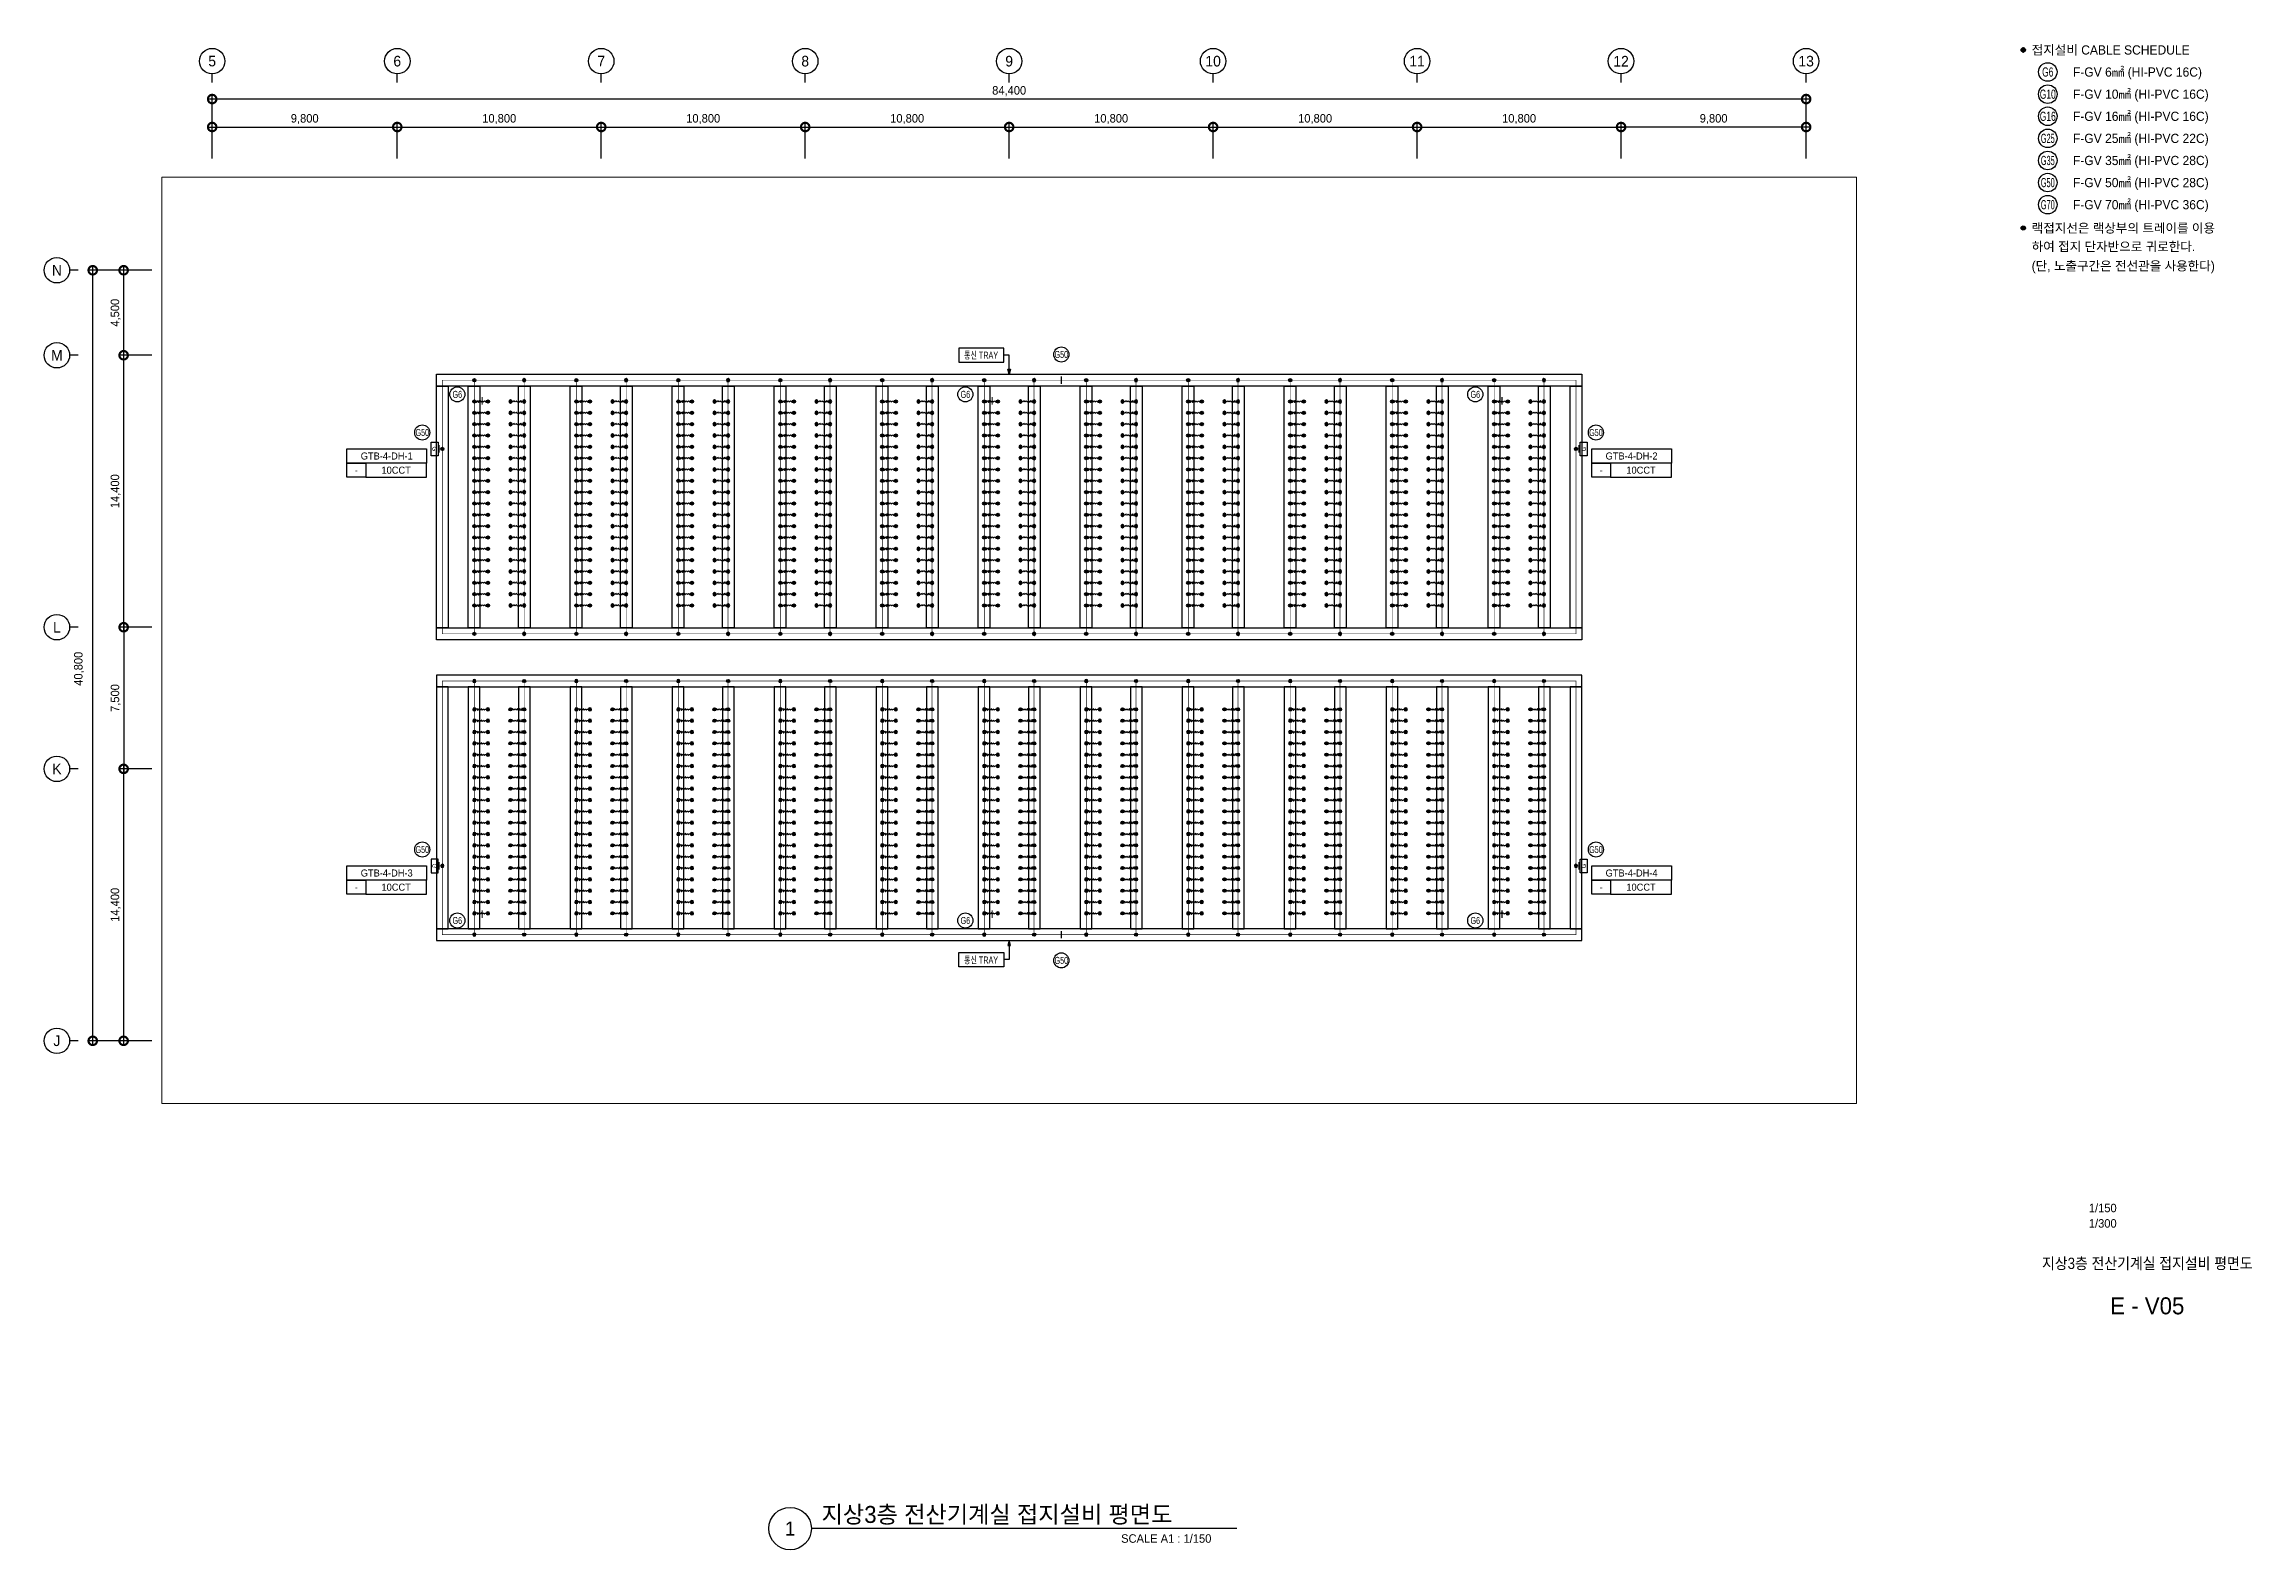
# Model space of a CAD drawing. Header units: millimetres. Extents: x -120884 to 122161, y 4425 to 84147.
# Drawn here: x -120884 to -3989, y 4425 to 84147 of the extents above; entities that cross this region are included whole.
import ezdxf
from ezdxf.enums import TextEntityAlignment as Align

# ---------------------------------------------------------------- set-up
doc = ezdxf.new("R2010")
doc.units = ezdxf.units.MM
doc.header["$LTSCALE"] = 150
doc.set_wipeout_variables(frame=1)
doc.linetypes.add('D1', pattern=[3, 1, -1, 1])
for name, color, linetype in [('------00 Distribution', 3, 'Continuous'), ('------99 Grounding_Grounding Terminal Board', 3, 'Continuous'), ('------99 Grounding_Grounding Terminal Board_Capacity', 6, 'Continuous'), ('------99 Grounding_Grounding Terminal Board_T', 2, 'Continuous'), ('-----21 Embeded Wire in Ceiling or Wall_전기', 3, 'Continuous'), ('-----27 Communication Cable Tray', 2, 'Continuous'), ('-----29 Indicator', 1, 'Continuous'), ('-----30 Text', 2, 'Continuous'), ('-----41 Drawing Title', 2, 'Continuous'), ('-----42 Drawing Number', 2, 'Continuous'), ('-----43 Drawing Scale', 3, 'Continuous')]:
    doc.layers.add(name, color=color, linetype=linetype)
doc.layers.add('-----31 Base Plan', color=252, linetype='Continuous', lineweight=0)
doc.layers.add('-----36 Dimension', color=1, linetype='Continuous', plot=False)
doc.styles.add('ELEC', font='')
doc.styles.get('ELEC').set_extended_font_data('Dotum')
doc.dimstyles.new('Gdim300', dxfattribs={"dimscale": 300, "dimtxt": 3, "dimasz": 6, "dimexe": 1.5, "dimexo": 2, "dimgap": 1, "dimtad": 1, "dimdec": 0, "dimzin": 0, "dimdsep": 46, "dimlunit": 6, "dimtxsty": 'ELEC', "dimblk": 'DOTSMALL', "dimblk1": 'DOTSMALL', "dimblk2": 'DOTSMALL', "dimcen": 1.5, "dimdle": 1.5, "dimclrd": 1, "dimclre": 1, "dimclrt": 256, "dimazin": 0, "dimtfac": 1, "dimtdec": 0, "dimtix": 1, "dimtmove": 2, "dimatfit": 3, "dimldrblk": 'DOTSMALL', "dimfxl": 1, "dimtolj": 1, "dimtzin": 0, "dimlwd": -1, "dimlwe": -1, "dimarcsym": 0})

msp = doc.modelspace()

# ---------------------------------------------------------------- texts
at = {"layer": '------99 Grounding_Grounding Terminal Board_Capacity', "color": 6, "style": 'ELEC'}
for s, p in [('-', (-104354.367560333, 61591.22074930315)), ('10CCT', (-102246.3832961017, 61591.22074930332)), ('-', (-38438.39903187053, 61591.22074930245)), ('10CCT', (-36330.41476763925, 61591.22074930262)), ('-', (-104354.367560333, 39511.2220342106)), ('10CCT', (-102246.3832961017, 39511.22203421078)), ('-', (-38438.39903187053, 39511.2220342099)), ('10CCT', (-36330.41476763925, 39511.22203421008))]:
    msp.add_text(s, height=375, rotation=5.002579958505433e-09, dxfattribs=at).set_placement(p, align=Align.MIDDLE_CENTER)
at = {"layer": '------99 Grounding_Grounding Terminal Board_T', "style": 'ELEC'}
for s, p in [('GTB-4-DH-1', (-102745.6256975288, 62341.22074930301)), ('GTB-4-DH-2', (-36829.65716906637, 62341.22074930232)), ('GTB-4-DH-3', (-102745.6256975288, 40261.22203421047)), ('GTB-4-DH-4', (-36829.65716906637, 40261.22203420977))]:
    msp.add_text(s, height=375, rotation=359.999999994789, dxfattribs=at).set_placement(p, align=Align.MIDDLE_CENTER)
at = {"layer": '-----30 Text', "style": 'ELEC', "width": 0.7}
for s, p in [('G50', (-67027.15365393937, 67717.73008716758)), ('G6', (-99008.45786362173, 65604.47016488222)), ('G6', (-72106.85497831, 65604.99377715957)), ('G6', (-45106.85487673053, 65604.99377716106)), ('G50', (-100863.6456911418, 63584.22074930253)), ('G50', (-38718.96722642817, 63584.22074930253)), ('G50', (-100863.6456911418, 41504.22203420999)), ('G50', (-38718.96722642817, 41504.22203420999)), ('G6', (-99008.45786362173, 37747.9726186303)), ('G6', (-72106.85497831, 37747.44900635295)), ('G6', (-45106.85487673053, 37747.44900635147)), ('G50', (-67027.15365393937, 35634.71269634494))]:
    msp.add_text(s, height=375, dxfattribs=at).set_placement(p, align=Align.MIDDLE)
at = {"layer": '-----36 Dimension', "style": 'ELEC'}
for s, p in [('5', (-111987.6414332985, 83247.90140531445, 0.000376932310481152)), ('6', (-102187.6414332985, 83247.90140531445, 0.000376932310481152)), ('7', (-91387.6414333022, 83247.90140531445, 0.000376932310481152)), ('8', (-80587.64143329847, 83247.90140531445, 0.000376932310481152)), ('9', (-69787.64143329847, 83247.90140531445, 0.000376932310481152)), ('10', (-58987.64143329661, 83247.90140531445, 0.00037693233002311)), ('11', (-48187.64143329288, 83247.90140531445, 0.000376932349565068)), ('12', (-37387.64143329661, 83247.90140531445, 0.0003769323691070259)), ('13', (-27587.64143329847, 83247.90140531445, 0.0003769324337912382)), ('N', (-120209.028889262, 72176.2213917615, 1.565777850881177e-09)), ('M', (-120209.028889249, 67676.22139173694, 1.26463468345152e-09)), ('L', (-120209.028889249, 53276.22139173694, 1.264634972743432e-09)), ('K', (-120209.028889221, 45776.22139176639, 1.602667229087109e-09)), ('J', (-120209.0288892229, 31376.2213917537, 1.602667229087109e-09))]:
    msp.add_text(s, height=562.4999999826059, dxfattribs=at).set_placement(p, align=Align.MIDDLE)
at = {"layer": '-----41 Drawing Title', "style": 'ELEC'}
msp.add_text('E - V05', height=900, dxfattribs=at).set_placement((-9525, 17345), align=Align.MIDDLE_CENTER)
at = {"layer": '-----41 Drawing Title', "color": 7, "style": 'ELEC'}
msp.add_text('1', height=749.9999992500001, dxfattribs=at).set_placement((-81385.92900773225, 5550), align=Align.MIDDLE)
at = {"layer": '-----41 Drawing Title', "color": 2, "style": 'ELEC'}
msp.add_text('지상3층 전산기계실 접지설비 평면도', height=900, dxfattribs=at).set_placement((-79720.89970208559, 5850))
at = {"layer": '-----41 Drawing Title', "style": 'ELEC'}
msp.add_text('SCALE A1 : 1/150', height=450, dxfattribs=at).set_placement((-59081.38744378433, 4800), align=Align.RIGHT)
at = {"layer": '-----42 Drawing Number', "style": 'ELEC', "width": 0.9}
msp.add_text('지상3층 전산기계실 접지설비 평면도', height=600, dxfattribs=at).set_placement((-9525, 19595), align=Align.MIDDLE_CENTER)
at = {"layer": '-----43 Drawing Scale', "style": 'ELEC'}
for s, p in [('1/150', (-12619.88466754137, 22300)), ('1/300', (-12619.88466754137, 21485.00000000001))]:
    msp.add_text(s, height=450, dxfattribs=at).set_placement(p)

# ---------------------------------------------------------------- blocks, each defined once
blk = doc.blocks.new('_DotSmall')
at = {"color": 0, "linetype": 'ByBlock', "const_width": 0.5}
blk.add_lwpolyline([(-0.0625, 0, 1), (0.0625, 0, 1)], format="xyb", close=True, dxfattribs=at)
blk = doc.blocks.new('*D22')
at = {"layer": '-----36 Dimension', "color": 1}
for p, q in [((-91612.6414333022, 79759.3679406055, 1.102577292026374e-09), (-80362.64143330033, 79759.3679406055, 1.102577292026374e-09)), ((-91387.6414333022, 78088.26735068933, 1.102577292026374e-09), (-91387.6414333022, 79984.3679406055, 1.102577292026374e-09)), ((-80587.64143330033, 78088.26735068933, 1.102577292026374e-09), (-80587.64143330033, 79984.3679406055, 1.102577292026374e-09))]:
    blk.add_line(p, q, dxfattribs=at)
at = {"layer": 'Defpoints', "color": 0, "transparency": 16777216}
for p in [(-80587.64143330033, 79759.3679406055, 1.102577292026374e-09), (-91387.6414333022, 77788.26735068933, 0.0003769319398915192), (-80587.64143330033, 77788.26735068933, 0.0003769319398915192)]:
    blk.add_point(p, dxfattribs=at)
at = {"layer": '-----36 Dimension', "color": 1, "xscale": 900, "yscale": 900, "zscale": 900, "rotation": 180}
blk.add_blockref('_DotSmall', (-91387.6414333022, 79759.3679406055, 1.102577292026374e-09), dxfattribs=at)
at = {"layer": '-----36 Dimension', "color": 1, "xscale": 900, "yscale": 900, "zscale": 900}
blk.add_blockref('_DotSmall', (-80587.64143330033, 79759.3679406055, 1.102577292026374e-09), dxfattribs=at)
at = {"layer": '-----36 Dimension', "insert": (-85987.64143330127, 80178.02465702342, 1.102577292026374e-09), "char_height": 450, "attachment_point": 5, "style": 'ELEC'}
blk.add_mtext('\\A1;10,800', dxfattribs=at)
blk = doc.blocks.new('*D23')
at = {"layer": '-----36 Dimension', "color": 1}
for p, q in [((-102412.6414333003, 79759.36794060178, 1.102577292026374e-09), (-91162.6414333022, 79759.36794060178, 1.102577292026374e-09)), ((-102187.6414333003, 78088.26735068933, 1.102577292026374e-09), (-102187.6414333003, 79984.36794060178, 1.102577292026374e-09)), ((-91387.6414333022, 78088.26735069306, 1.102577292026374e-09), (-91387.6414333022, 79984.36794060178, 1.102577292026374e-09))]:
    blk.add_line(p, q, dxfattribs=at)
at = {"layer": 'Defpoints', "color": 0, "transparency": 16777216}
for p in [(-91387.6414333022, 79759.36794060178, 1.102577292026374e-09), (-102187.6414333003, 77788.26735068933, 0.0003769319398915192), (-91387.6414333022, 77788.26735069306, 0.0003769319398915192)]:
    blk.add_point(p, dxfattribs=at)
at = {"layer": '-----36 Dimension', "color": 1, "xscale": 900, "yscale": 900, "zscale": 900, "rotation": 180}
blk.add_blockref('_DotSmall', (-102187.6414333003, 79759.36794060178, 1.102577292026374e-09), dxfattribs=at)
at = {"layer": '-----36 Dimension', "color": 1, "xscale": 900, "yscale": 900, "zscale": 900}
blk.add_blockref('_DotSmall', (-91387.6414333022, 79759.36794060178, 1.102577292026374e-09), dxfattribs=at)
at = {"layer": '-----36 Dimension', "insert": (-96787.64143330127, 80178.02465701969, 1.102577292026374e-09), "char_height": 450, "attachment_point": 5, "style": 'ELEC'}
blk.add_mtext('\\A1;10,800', dxfattribs=at)
blk = doc.blocks.new('*D24')
at = {"layer": '-----36 Dimension', "color": 1}
for p, q in [((-112212.6414333003, 79759.36794059433, 1.102577292026374e-09), (-101962.6414333003, 79759.36794059433, 1.102577292026374e-09)), ((-111987.6414333003, 78088.26735068933, 1.102577292026374e-09), (-111987.6414333003, 79984.36794059433, 1.102577292026374e-09)), ((-102187.6414333003, 78088.26735069306, 1.102577292026374e-09), (-102187.6414333003, 79984.36794059433, 1.102577292026374e-09))]:
    blk.add_line(p, q, dxfattribs=at)
at = {"layer": 'Defpoints', "color": 0, "transparency": 16777216}
for p in [(-102187.6414333003, 79759.36794059433, 1.102577292026374e-09), (-111987.6414333003, 77788.26735068933, 0.0003769319398915192), (-102187.6414333003, 77788.26735069306, 0.0003769319398915192)]:
    blk.add_point(p, dxfattribs=at)
at = {"layer": '-----36 Dimension', "color": 1, "xscale": 900, "yscale": 900, "zscale": 900, "rotation": 180}
blk.add_blockref('_DotSmall', (-111987.6414333003, 79759.36794059433, 1.102577292026374e-09), dxfattribs=at)
at = {"layer": '-----36 Dimension', "color": 1, "xscale": 900, "yscale": 900, "zscale": 900}
blk.add_blockref('_DotSmall', (-102187.6414333003, 79759.36794059433, 1.102577292026374e-09), dxfattribs=at)
at = {"layer": '-----36 Dimension', "insert": (-107087.6414333003, 80178.02465701224, 1.102577292026374e-09), "char_height": 450, "attachment_point": 5, "style": 'ELEC'}
blk.add_mtext('\\A1;9,800', dxfattribs=at)
blk = doc.blocks.new('*D25')
at = {"layer": '-----36 Dimension', "color": 1}
for p, q in [((-80812.64143329847, 79759.3679406651, 1.102577292026374e-09), (-69562.6414333022, 79759.3679406651, 1.102577292026374e-09)), ((-80587.64143329847, 78088.26735068561, 1.102577292026374e-09), (-80587.64143329847, 79984.3679406651, 1.102577292026374e-09)), ((-69787.6414333022, 78088.26735076198, 1.102577292026374e-09), (-69787.6414333022, 79984.3679406651, 1.102577292026374e-09))]:
    blk.add_line(p, q, dxfattribs=at)
at = {"layer": 'Defpoints', "color": 0, "transparency": 16777216}
for p in [(-69787.6414333022, 79759.3679406651, 1.102577292026374e-09), (-80587.64143329847, 77788.26735068561, 0.0003769319398915192), (-69787.6414333022, 77788.26735076198, 0.0003769319574196246)]:
    blk.add_point(p, dxfattribs=at)
at = {"layer": '-----36 Dimension', "color": 1, "xscale": 900, "yscale": 900, "zscale": 900, "rotation": 180}
blk.add_blockref('_DotSmall', (-80587.64143329847, 79759.3679406651, 1.102577292026374e-09), dxfattribs=at)
at = {"layer": '-----36 Dimension', "color": 1, "xscale": 900, "yscale": 900, "zscale": 900}
blk.add_blockref('_DotSmall', (-69787.6414333022, 79759.3679406651, 1.102577292026374e-09), dxfattribs=at)
at = {"layer": '-----36 Dimension', "insert": (-75187.64143330033, 80178.02465708302, 1.102577292026374e-09), "char_height": 450, "attachment_point": 5, "style": 'ELEC'}
blk.add_mtext('\\A1;10,800', dxfattribs=at)
blk = doc.blocks.new('*D26')
at = {"layer": '-----36 Dimension', "color": 1}
for p, q in [((-48412.64143329288, 79759.36794072844, 1.130192192323199e-09), (-37162.64143329661, 79759.36794072844, 1.130192192323199e-09)), ((-48187.64143329288, 78088.26735068933, 1.130192192323199e-09), (-48187.64143329288, 79984.36794072844, 1.130192192323199e-09)), ((-37387.64143329661, 78088.26735068933, 1.130192192323199e-09), (-37387.64143329661, 79984.36794072844, 1.130192192323199e-09))]:
    blk.add_line(p, q, dxfattribs=at)
at = {"layer": 'Defpoints', "color": 0, "transparency": 16777216}
for p in [(-37387.64143329661, 79759.36794072844, 1.130192192323199e-09), (-48187.64143329288, 77788.26735068933, 0.0003769319398915192), (-37387.64143329661, 77788.26735068933, 0.0003769319398922706)]:
    blk.add_point(p, dxfattribs=at)
at = {"layer": '-----36 Dimension', "color": 1, "xscale": 900, "yscale": 900, "zscale": 900, "rotation": 180}
blk.add_blockref('_DotSmall', (-48187.64143329288, 79759.36794072844, 1.130192192323199e-09), dxfattribs=at)
at = {"layer": '-----36 Dimension', "color": 1, "xscale": 900, "yscale": 900, "zscale": 900}
blk.add_blockref('_DotSmall', (-37387.64143329661, 79759.36794072844, 1.130192192323199e-09), dxfattribs=at)
at = {"layer": '-----36 Dimension', "insert": (-42787.64143329475, 80178.02465714635, 1.130192192323199e-09), "char_height": 450, "attachment_point": 5, "style": 'ELEC'}
blk.add_mtext('\\A1;10,800', dxfattribs=at)
blk = doc.blocks.new('*D27')
at = {"layer": '-----36 Dimension', "color": 1}
for p, q in [((-27362.64143329847, 79759.36794066138, 1.130192192323199e-09), (-37612.64143329661, 79759.36794066138, 1.130192192323199e-09)), ((-37387.64143329661, 78088.26735068933, 1.130192192323199e-09), (-37387.64143329661, 79984.36794066138, 1.130192192323199e-09)), ((-27587.64143329847, 78088.26735061483, 1.130192192323199e-09), (-27587.64143329847, 79984.36794066138, 1.130192192323199e-09))]:
    blk.add_line(p, q, dxfattribs=at)
at = {"layer": 'Defpoints', "color": 0, "transparency": 16777216}
for p in [(-37387.64143329661, 79759.36794066138, 1.130192192323199e-09), (-37387.64143329661, 77788.26735068933, 0.0003769319398922706), (-27587.64143329847, 77788.26735061483, 0.00037693198770936)]:
    blk.add_point(p, dxfattribs=at)
at = {"layer": '-----36 Dimension', "color": 1, "xscale": 900, "yscale": 900, "zscale": 900, "rotation": 180}
blk.add_blockref('_DotSmall', (-37387.64143329661, 79759.36794066138, 1.130192192323199e-09), dxfattribs=at)
at = {"layer": '-----36 Dimension', "color": 1, "xscale": 900, "yscale": 900, "zscale": 900}
blk.add_blockref('_DotSmall', (-27587.64143329847, 79759.36794066138, 1.130192192323199e-09), dxfattribs=at)
at = {"layer": '-----36 Dimension', "insert": (-32487.64143329754, 80178.0246570793, 1.130192192323199e-09), "char_height": 450, "attachment_point": 5, "style": 'ELEC'}
blk.add_mtext('\\A1;9,800', dxfattribs=at)
blk = doc.blocks.new('*D28')
at = {"layer": '-----36 Dimension', "color": 1}
for p, q in [((-27362.64143329847, 81240.28115400381, 1.130192192323199e-09), (-112212.6414333022, 81240.28115400381, 1.130192192323199e-09)), ((-111987.6414333022, 78088.26735061448, 1.130192192323199e-09), (-111987.6414333022, 81465.28115400381, 1.130192192323199e-09)), ((-27587.64143329847, 78088.26735061494, 1.130192192323199e-09), (-27587.64143329847, 81465.28115400381, 1.130192192323199e-09))]:
    blk.add_line(p, q, dxfattribs=at)
at = {"layer": 'Defpoints', "color": 0, "transparency": 16777216}
for p in [(-111987.6414333022, 81240.28115400381, 1.130192192323199e-09), (-111987.6414333022, 77788.26735061448, 0.00037693198770936), (-27587.64143329847, 77788.26735061494, 0.00037693198770936)]:
    blk.add_point(p, dxfattribs=at)
at = {"layer": '-----36 Dimension', "color": 1, "xscale": 900, "yscale": 900, "zscale": 900, "rotation": 180}
blk.add_blockref('_DotSmall', (-111987.6414333022, 81240.28115400381, 1.130192192323199e-09), dxfattribs=at)
at = {"layer": '-----36 Dimension', "color": 1, "xscale": 900, "yscale": 900, "zscale": 900}
blk.add_blockref('_DotSmall', (-27587.64143329847, 81240.28115400381, 1.130192192323199e-09), dxfattribs=at)
at = {"layer": '-----36 Dimension', "insert": (-69787.64143330033, 81658.93787042172, 1.130192192323199e-09), "char_height": 450, "attachment_point": 5, "style": 'ELEC'}
blk.add_mtext('\\A1;84,400', dxfattribs=at)
blk = doc.blocks.new('*D29')
at = {"layer": '-----36 Dimension', "color": 1}
for p, q in [((-59212.64143329661, 79759.36794067256, 1.130192192323199e-09), (-47962.64143329288, 79759.36794067256, 1.130192192323199e-09)), ((-58987.64143329661, 78088.26735060307, 1.130192192323199e-09), (-58987.64143329661, 79984.36794067256, 1.130192192323199e-09)), ((-48187.64143329288, 78088.26735068933, 1.130192192323199e-09), (-48187.64143329288, 79984.36794067256, 1.130192192323199e-09))]:
    blk.add_line(p, q, dxfattribs=at)
at = {"layer": 'Defpoints', "color": 0, "transparency": 16777216}
for p in [(-48187.64143329288, 79759.36794067256, 1.130192192323199e-09), (-58987.64143329661, 77788.26735060307, 0.0003769319952097414), (-48187.64143329288, 77788.26735068933, 0.0003769319398915192)]:
    blk.add_point(p, dxfattribs=at)
at = {"layer": '-----36 Dimension', "color": 1, "xscale": 900, "yscale": 900, "zscale": 900, "rotation": 180}
blk.add_blockref('_DotSmall', (-58987.64143329661, 79759.36794067256, 1.130192192323199e-09), dxfattribs=at)
at = {"layer": '-----36 Dimension', "color": 1, "xscale": 900, "yscale": 900, "zscale": 900}
blk.add_blockref('_DotSmall', (-48187.64143329288, 79759.36794067256, 1.130192192323199e-09), dxfattribs=at)
at = {"layer": '-----36 Dimension', "insert": (-53587.64143329475, 80178.02465709047, 1.130192192323199e-09), "char_height": 450, "attachment_point": 5, "style": 'ELEC'}
blk.add_mtext('\\A1;10,800', dxfattribs=at)
blk = doc.blocks.new('*D30')
at = {"layer": '-----36 Dimension', "color": 1}
for p, q in [((-70012.6414333022, 79759.36794074706, 1.085049937977079e-09), (-58762.64143329661, 79759.36794074706, 1.085049937977079e-09)), ((-69787.6414333022, 78088.26735068933, 1.085049937977079e-09), (-69787.6414333022, 79984.36794074706, 1.085049937977079e-09)), ((-58987.64143329661, 78088.26735068933, 1.085049937977079e-09), (-58987.64143329661, 79984.36794074706, 1.085049937977079e-09))]:
    blk.add_line(p, q, dxfattribs=at)
at = {"layer": 'Defpoints', "color": 0, "transparency": 16777216}
for p in [(-58987.64143329661, 79759.36794074706, 1.085049937977079e-09), (-69787.6414333022, 77788.26735068933, 0.0003769319398922706), (-58987.64143329661, 77788.26735068933, 0.0003769319398915192)]:
    blk.add_point(p, dxfattribs=at)
at = {"layer": '-----36 Dimension', "color": 1, "xscale": 900, "yscale": 900, "zscale": 900, "rotation": 180}
blk.add_blockref('_DotSmall', (-69787.6414333022, 79759.36794074706, 1.085049937977079e-09), dxfattribs=at)
at = {"layer": '-----36 Dimension', "color": 1, "xscale": 900, "yscale": 900, "zscale": 900}
blk.add_blockref('_DotSmall', (-58987.64143329661, 79759.36794074706, 1.085049937977079e-09), dxfattribs=at)
at = {"layer": '-----36 Dimension', "insert": (-64387.6414332994, 80178.02465716498, 1.085049937977079e-09), "char_height": 450, "attachment_point": 5, "style": 'ELEC'}
blk.add_mtext('\\A1;10,800', dxfattribs=at)
blk = doc.blocks.new('*D31')
at = {"layer": '-----36 Dimension', "color": 1}
for p, q in [((-115184.9955673199, 72176.22139175338, 1.359606364829697e-09), (-118536.4069792667, 72176.22139175338, 1.359606364829697e-09)), ((-118311.4069792667, 31151.22139174557, 1.359606364829697e-09), (-118311.4069792667, 72401.22139175338, 1.359606364829697e-09)), ((-115184.9955672994, 31376.22139174557, 1.359606364829697e-09), (-118536.4069792667, 31376.22139174557, 1.359606364829697e-09))]:
    blk.add_line(p, q, dxfattribs=at)
at = {"layer": 'Defpoints', "color": 0, "transparency": 16777216}
for p in [(-118311.4069792667, 72176.22139175338, 1.359606364829697e-09), (-114884.9955673199, 72176.22139175338, 1.359606364829697e-09), (-114884.9955672994, 31376.22139174557, 1.429065456788363e-09)]:
    blk.add_point(p, dxfattribs=at)
at = {"layer": '-----36 Dimension', "color": 1, "xscale": 900, "yscale": 900, "zscale": 900}
for p, rotation in [((-118311.4069792667, 72176.22139175338, 1.359606364829697e-09), 90), ((-118311.4069792667, 31376.22139174557, 1.359606364829697e-09), 270)]:
    blk.add_blockref('_DotSmall', p, dxfattribs=dict(at, rotation=rotation))
at = {"layer": '-----36 Dimension', "insert": (-119034.8832541424, 51076.22139174567, 1.359606364829697e-09), "char_height": 450, "attachment_point": 5, "rotation": 90, "style": 'ELEC'}
blk.add_mtext('\\A1;40,800', dxfattribs=at)
blk = doc.blocks.new('*D32')
at = {"layer": '-----36 Dimension', "color": 1}
for p, q in [((-115184.9955673199, 72176.22139175338, 1.359606364829697e-09), (-116900.919727497, 72176.22139175338, 1.359606364829697e-09)), ((-116675.919727497, 72401.22139175338, 1.359606364829697e-09), (-116675.919727497, 67451.22139172882, 1.359606364829697e-09)), ((-115184.9955673068, 67676.22139172882, 1.359606364829697e-09), (-116900.919727497, 67676.22139172882, 1.359606364829697e-09))]:
    blk.add_line(p, q, dxfattribs=at)
at = {"layer": 'Defpoints', "color": 0, "transparency": 16777216}
for p in [(-114884.9955673199, 72176.22139175338, 1.359606364829697e-09), (-116675.919727497, 67676.22139172882, 1.359606364829697e-09), (-114884.9955673068, 67676.22139172882, 1.063543391354312e-09)]:
    blk.add_point(p, dxfattribs=at)
at = {"layer": '-----36 Dimension', "color": 1, "xscale": 900, "yscale": 900, "zscale": 900}
for p, rotation in [((-116675.919727497, 72176.22139175338, 1.359606364829697e-09), 90), ((-116675.919727497, 67676.22139172882, 1.359606364829697e-09), 270)]:
    blk.add_blockref('_DotSmall', p, dxfattribs=dict(at, rotation=rotation))
at = {"layer": '-----36 Dimension', "insert": (-117094.5764439148, 69926.22139174111, 1.359606364829697e-09), "char_height": 450, "attachment_point": 5, "rotation": 90, "style": 'ELEC'}
blk.add_mtext('\\A1;4,500', dxfattribs=at)
blk = doc.blocks.new('*D33')
at = {"layer": '-----36 Dimension', "color": 1}
for p, q in [((-116675.9197274988, 67901.22139172882, 1.359606364829697e-09), (-116675.9197274988, 53051.22139172882, 1.359606364829697e-09)), ((-115187.3592834528, 67676.22139172882, 1.359606364829697e-09), (-116900.9197274988, 67676.22139172882, 1.359606364829697e-09)), ((-115184.9955673068, 53276.22139172882, 1.359606364829697e-09), (-116900.9197274988, 53276.22139172882, 1.359606364829697e-09))]:
    blk.add_line(p, q, dxfattribs=at)
at = {"layer": 'Defpoints', "color": 0, "transparency": 16777216}
for p in [(-114887.3592834528, 67676.22139172882, 1.063543391354312e-09), (-116675.9197274988, 53276.22139172882, 1.359606364829697e-09), (-114884.9955673068, 53276.22139172882, 1.063543969938137e-09)]:
    blk.add_point(p, dxfattribs=at)
at = {"layer": '-----36 Dimension', "color": 1, "xscale": 900, "yscale": 900, "zscale": 900}
for p, rotation in [((-116675.9197274988, 67676.22139172882, 1.359606364829697e-09), 90), ((-116675.9197274988, 53276.22139172882, 1.359606364829697e-09), 270)]:
    blk.add_blockref('_DotSmall', p, dxfattribs=dict(at, rotation=rotation))
at = {"layer": '-----36 Dimension', "insert": (-117094.5764439167, 60476.22139172884, 1.359606364829697e-09), "char_height": 450, "attachment_point": 5, "rotation": 90, "style": 'ELEC'}
blk.add_mtext('\\A1;14,400', dxfattribs=at)
blk = doc.blocks.new('*D34')
at = {"layer": '-----36 Dimension', "color": 1}
for p, q in [((-115182.6318511608, 53276.22139172882, 1.359606364829697e-09), (-116898.5560113324, 53276.22139172882, 1.359606364829697e-09)), ((-116673.5560113324, 53501.22139172882, 1.359606364829697e-09), (-116673.5560113324, 45551.22139175826, 1.359606364829697e-09)), ((-115184.9955672789, 45776.22139175826, 1.359606364829697e-09), (-116898.5560113324, 45776.22139175826, 1.359606364829697e-09))]:
    blk.add_line(p, q, dxfattribs=at)
at = {"layer": 'Defpoints', "color": 0, "transparency": 16777216}
for p in [(-114882.6318511608, 53276.22139172882, 1.063543969938137e-09), (-116673.5560113324, 45776.22139175826, 1.359606364829697e-09), (-114884.9955672789, 45776.22139175826, 1.396495743035628e-09)]:
    blk.add_point(p, dxfattribs=at)
at = {"layer": '-----36 Dimension', "color": 1, "xscale": 900, "yscale": 900, "zscale": 900}
for p, rotation in [((-116673.5560113324, 53276.22139172882, 1.359606364829697e-09), 90), ((-116673.5560113324, 45776.22139175826, 1.359606364829697e-09), 270)]:
    blk.add_blockref('_DotSmall', p, dxfattribs=dict(at, rotation=rotation))
at = {"layer": '-----36 Dimension', "insert": (-117092.2127277502, 49526.22139174357, 1.359606364829697e-09), "char_height": 450, "attachment_point": 5, "rotation": 90, "style": 'ELEC'}
blk.add_mtext('\\A1;7,500', dxfattribs=at)
blk = doc.blocks.new('*D35')
at = {"layer": '-----36 Dimension', "color": 1}
for p, q in [((-115184.9955672789, 45776.22139175826, 1.359606364829697e-09), (-116900.9197274579, 45776.22139175826, 1.359606364829697e-09)), ((-116675.9197274579, 46001.22139175826, 1.359606364829697e-09), (-116675.9197274579, 31151.22139174557, 1.359606364829697e-09)), ((-115184.9955672807, 31376.22139174557, 1.359606364829697e-09), (-116900.9197274579, 31376.22139174557, 1.359606364829697e-09))]:
    blk.add_line(p, q, dxfattribs=at)
at = {"layer": 'Defpoints', "color": 0, "transparency": 16777216}
for p in [(-114884.9955672789, 45776.22139175826, 1.396495743035628e-09), (-116675.9197274579, 31376.22139174557, 1.359606364829697e-09), (-114884.9955672807, 31376.22139174557, 1.396495743035628e-09)]:
    blk.add_point(p, dxfattribs=at)
at = {"layer": '-----36 Dimension', "color": 1, "xscale": 900, "yscale": 900, "zscale": 900}
for p, rotation in [((-116675.9197274579, 45776.22139175826, 1.359606364829697e-09), 90), ((-116675.9197274579, 31376.22139174557, 1.359606364829697e-09), 270)]:
    blk.add_blockref('_DotSmall', p, dxfattribs=dict(at, rotation=rotation))
at = {"layer": '-----36 Dimension', "insert": (-117094.5764438757, 38576.22139175194, 1.359606364829697e-09), "char_height": 450, "attachment_point": 5, "rotation": 90, "style": 'ELEC'}
blk.add_mtext('\\A1;14,400', dxfattribs=at)
blk = doc.blocks.new('A13')
blk.add_lwpolyline([(-5.759123780535447e-06, -299.9999958128319), (-5.759123780535447e-06, 4.187168087810278e-06), (599.9999942408763, 4.187168087810278e-06), (599.9999942408763, -299.9999958128319)], close=True)
at = {"style": 'ELEC'}
blk.add_text('G', height=200, dxfattribs=at).set_placement((299.9999942408758, -149.9999958128319), align=Align.MIDDLE)
blk = doc.blocks.new('A$C10f95c32')
h = blk.add_hatch(color=0)
edge = h.paths.add_edge_path()
edge.add_arc((64.00719340983778, 64.00719340983778), 64.0071934098378, 720.0000000000341, 1080.000000000034, ccw=False)
at = {"color": 0}
blk.add_circle((64.00719340983778, 64.00719340983778), 64.0071934098378, dxfattribs=at)
blk = doc.blocks.new('A$Ccbf2eefb')
at = {"layer": '-----30 Text'}
h = blk.add_hatch(color=256, dxfattribs=at)
edge = h.paths.add_edge_path()
edge.add_arc((85.64149844797794, 4879.814625411942), 85.64149844795303, 0, 360)
h = blk.add_hatch(color=256, dxfattribs=at)
edge = h.paths.add_edge_path()
edge.add_arc((85.64149844797794, -2374.198877500166), 85.64149844795303, 0, 360)
at = {"layer": '-----29 Indicator'}
for centre in [(1084.638212940306, 3981.592741808454), (1084.63838944782, 3078.001512006049), (1084.638565956731, 2178.001512006049), (1084.638742465642, 1278.001512006049), (1084.638918973855, 378.0015120060489), (1084.639095482067, -521.9984879939507), (1084.63927199028, -1421.998487993951)]:
    blk.add_circle(centre, 378.0015120060482, dxfattribs=at)
at = {"layer": '-----30 Text'}
for centre in [(85.64149844797794, 4879.814625411942), (85.64149844797794, -2374.198877500166)]:
    blk.add_circle(centre, 85.64149844795303, dxfattribs=at)
for p in [(5.471520125865936e-09, 4879.814625411942), (85.64149844797794, 4965.456123860386), (85.64149844797794, 4794.173126963324), (171.2829969030572, 4879.814625411942), (171.2829969030572, -2374.198877500166)]:
    blk.add_point(p, dxfattribs=at)
at = {"layer": '-----29 Indicator', "color": 2, "style": 'ELEC'}
for s, width, p in [('G6', 0.7, (1084.638212940306, 3981.592741808454)), ('G10', 0.7, (1084.63838944782, 3078.001512006049)), ('G16', 0.7, (1084.638565956731, 2178.001512006049)), ('G25', 0.5, (1084.638742465642, 1278.001512006049)), ('G35', 0.5, (1084.638918973855, 378.0015120060489)), ('G50', 0.5, (1084.639095482067, -521.9984879939507)), ('G70', 0.5, (1084.63927199028, -1421.998487993951))]:
    blk.add_text(s, height=375, dxfattribs=dict(at, width=width)).set_placement(p, align=Align.MIDDLE)
at = {"layer": '-----30 Text', "style": 'ELEC'}
for s, p in [('접지설비 CABLE SCHEDULE', (428.2760927526979, 4879.797126907339)), ('F-GV 6㎟ (HI-PVC 16C)', (2110.642290606978, 3979.797126907339)), ('F-GV 10㎟ (HI-PVC 16C)', (2110.642467114492, 3078.001512006049)), ('F-GV 16㎟ (HI-PVC 16C)', (2110.642643623403, 2178.001512006049)), ('F-GV 25㎟ (HI-PVC 22C)', (2110.642820131965, 1278.001512006049)), ('F-GV 35㎟ (HI-PVC 28C)', (2110.642996640527, 378.0015120060489)), ('F-GV 50㎟ (HI-PVC 28C)', (2110.643173148739, -521.9984879939507)), ('F-GV 70㎟ (HI-PVC 36C)', (2110.643349656952, -1421.998487993951)), ('랙접지선은 랙상부의 트레이를 이용', (428.2760927526979, -2374.21637600477)), ('하여 접지 단자반으로 귀로한다.', (428.2760927526979, -3127.986995218351)), ('(단, 노출구간은 전선관을 사용한다)', (428.2760927526979, -3915.50936324129))]:
    blk.add_text(s, height=375, dxfattribs=at).set_placement(p, align=Align.MIDDLE_LEFT)
blk = doc.blocks.new('A$C650d4fc8')
at = {"layer": '-----30 Text', "xscale": 1.3, "yscale": 1.3, "zscale": 1.3}
blk.add_blockref('A$Ccbf2eefb', (-16204.05917893304, -11602.57445884323), dxfattribs=at)

# ---------------------------------------------------------------- dimensions: what is measured, and where the dimension line sits
at = {"layer": '-----36 Dimension'}
for base, p1, p2, picture, middle in [((-111987.6414333022, 81240.28115400381, 1.130192192323199e-09), (-27587.64143329847, 77788.26735061494, 0.00037693198770936), (-111987.6414333022, 77788.26735061448, 0.00037693198770936), '*D28', (-69787.64143330033, 81658.93787042172, 1.130192192323199e-09)), ((-58987.64143329661, 79759.36794074706, 1.085049937977079e-09), (-69787.6414333022, 77788.26735068933, 0.0003769319398922706), (-58987.64143329661, 77788.26735068933, 0.0003769319398915192), '*D30', (-64387.6414332994, 80178.02465716498, 1.085049937977079e-09)), ((-48187.64143329288, 79759.36794067256, 1.130192192323199e-09), (-58987.64143329661, 77788.26735060307, 0.0003769319952097414), (-48187.64143329288, 77788.26735068933, 0.0003769319398915192), '*D29', (-53587.64143329475, 80178.02465709047, 1.130192192323199e-09)), ((-37387.64143329661, 79759.36794072844, 1.130192192323199e-09), (-48187.64143329288, 77788.26735068933, 0.0003769319398915192), (-37387.64143329661, 77788.26735068933, 0.0003769319398922706), '*D26', (-42787.64143329475, 80178.02465714635, 1.130192192323199e-09))]:
    dim = msp.add_linear_dim(base=base, p1=p1, p2=p2, dimstyle='Gdim300', override={"dimscale": 150, "dimtxsty": 'ELEC'}, dxfattribs=at)
    dim.commit()
    dim.dimension.update_dxf_attribs({"geometry": picture, "text_midpoint": middle})
for base, p1, p2, angle, picture, middle in [((-102187.6414333003, 79759.36794059433, 1.102577292026374e-09), (-111987.6414333003, 77788.26735068933, 0.0003769319398915192), (-102187.6414333003, 77788.26735069306, 0.0003769319398915192), 180, '*D24', (-107087.6414333003, 80178.02465701224, 1.102577292026374e-09)), ((-91387.6414333022, 79759.36794060178, 1.102577292026374e-09), (-102187.6414333003, 77788.26735068933, 0.0003769319398915192), (-91387.6414333022, 77788.26735069306, 0.0003769319398915192), 180, '*D23', (-96787.64143330127, 80178.02465701969, 1.102577292026374e-09)), ((-80587.64143330033, 79759.3679406055, 1.102577292026374e-09), (-91387.6414333022, 77788.26735068933, 0.0003769319398915192), (-80587.64143330033, 77788.26735068933, 0.0003769319398915192), 180, '*D22', (-85987.64143330127, 80178.02465702342, 1.102577292026374e-09)), ((-69787.6414333022, 79759.3679406651, 1.102577292026374e-09), (-80587.64143329847, 77788.26735068561, 0.0003769319398915192), (-69787.6414333022, 77788.26735076198, 0.0003769319574196246), 180, '*D25', (-75187.64143330033, 80178.02465708302, 1.102577292026374e-09)), ((-37387.64143329661, 79759.36794066138, 1.130192192323199e-09), (-27587.64143329847, 77788.26735061483, 0.00037693198770936), (-37387.64143329661, 77788.26735068933, 0.0003769319398922706), 180, '*D27', (-32487.64143329754, 80178.0246570793, 1.130192192323199e-09)), ((-116675.919727497, 67676.22139172882, 1.359606364829697e-09), (-114884.9955673198, 72176.22139175335, 1.359606364829697e-09), (-114884.9955673068, 67676.22139172879, 1.063543391354312e-09), 270, '*D32', (-117094.5764439148, 69926.22139174111, 1.359606364829697e-09)), ((-116675.9197274988, 53276.22139172882, 1.359606364829697e-09), (-114887.3592834527, 67676.22139172879, 1.063543391354312e-09), (-114884.9955673068, 53276.22139172879, 1.063543969938137e-09), 270, '*D33', (-117094.5764439167, 60476.22139172884, 1.359606364829697e-09)), ((-116673.5560113324, 45776.22139175826, 1.359606364829697e-09), (-114882.6318511608, 53276.22139172879, 1.063543969938137e-09), (-114884.9955672788, 45776.22139175824, 1.396495743035628e-09), 270, '*D34', (-117092.2127277502, 49526.22139174357, 1.359606364829697e-09)), ((-116675.9197274579, 31376.22139174557, 1.359606364829697e-09), (-114884.9955672788, 45776.22139175824, 1.396495743035628e-09), (-114884.9955672807, 31376.22139174555, 1.396495743035628e-09), 270, '*D35', (-117094.5764438757, 38576.22139175194, 1.359606364829697e-09))]:
    dim = msp.add_linear_dim(base=base, p1=p1, p2=p2, angle=angle, dimstyle='Gdim300', override={"dimscale": 150, "dimtxsty": 'ELEC'}, dxfattribs=at)
    dim.commit()
    dim.dimension.update_dxf_attribs({"geometry": picture, "text_midpoint": middle})
dim = msp.add_linear_dim(base=(-118311.4069792667, 72176.22139175338, 1.359606364829697e-09), p1=(-114884.9955672993, 31376.22139174555, 1.429065456788363e-09), p2=(-114884.9955673198, 72176.22139175335, 1.359606364829697e-09), angle=270, dimstyle='Gdim300', override={"dimscale": 150, "dimtxsty": 'ELEC'}, dxfattribs=at)
dim.commit()
dim.dimension.update_dxf_attribs({"geometry": '*D31', "text_midpoint": (-119034.8832541424, 51076.22139174567, 1.359606364829697e-09), "dimtype": 160})

# ---------------------------------------------------------------- linework, layer by layer
at = {"layer": '------99 Grounding_Grounding Terminal Board', "color": 1, "elevation": 9.153958745935732e-10}
for points in [[(-100637.6414332975, 62716.22074930253), (-100637.641433298, 61966.2207493028), (-104853.6099617601, 61966.22074930315), (-104853.6099617601, 62716.22074930323)], [(-104853.6099617601, 61966.22074930315), (-103855.1251589059, 61966.22074930315), (-103855.1251589059, 61216.22074930315), (-104853.6099617601, 61216.22074930315)], [(-100637.6414332975, 61966.22074930349), (-103855.1251589059, 61966.22074930349), (-103855.1251589059, 61216.22074930315), (-100637.6414332975, 61216.22074930315)], [(-34721.67290483508, 62716.22074930184), (-34721.67290483555, 61966.2207493021), (-38937.64143329766, 61966.22074930245), (-38937.64143329766, 62716.22074930253)], [(-38937.64143329766, 61966.22074930245), (-37939.15663044341, 61966.22074930245), (-37939.15663044341, 61216.22074930245), (-38937.64143329766, 61216.22074930245)], [(-34721.67290483508, 61966.2207493028), (-37939.15663044341, 61966.2207493028), (-37939.15663044341, 61216.22074930245), (-34721.67290483508, 61216.22074930245)], [(-100637.6414332975, 40636.22203420999), (-100637.641433298, 39886.22203421025), (-104853.6099617601, 39886.2220342106), (-104853.6099617601, 40636.22203421069)], [(-104853.6099617601, 39886.2220342106), (-103855.1251589059, 39886.2220342106), (-103855.1251589059, 39136.2220342106), (-104853.6099617601, 39136.2220342106)], [(-100637.6414332975, 39886.22203421095), (-103855.1251589059, 39886.22203421095), (-103855.1251589059, 39136.2220342106), (-100637.6414332975, 39136.2220342106)], [(-34721.67290483508, 40636.22203420929), (-34721.67290483555, 39886.22203420955), (-38937.64143329766, 39886.2220342099), (-38937.64143329766, 40636.22203420999)], [(-38937.64143329766, 39886.2220342099), (-37939.15663044341, 39886.2220342099), (-37939.15663044341, 39136.2220342099), (-38937.64143329766, 39136.2220342099)], [(-34721.67290483508, 39886.22203421025), (-37939.15663044341, 39886.22203421025), (-37939.15663044341, 39136.2220342099), (-34721.67290483508, 39136.2220342099)]]:
    msp.add_lwpolyline(points, close=True, dxfattribs=at)
at = {"layer": '-----21 Embeded Wire in Ceiling or Wall_전기', "linetype": 'D1', "ltscale": 0.5, "const_width": 30, "elevation": 6.03217089559932e-10}
for points in [[(-99799.64994898603, 52925.34452873934), (-39775.63594410513, 52925.34452873934), (-39775.63594410513, 66354.73008716758), (-99799.64994898603, 66354.73008716758)], [(-99799.64994898603, 50427.09825477318), (-39775.63594410513, 50427.09825477318), (-39775.63594410513, 36997.71269634494), (-99799.64994898603, 36997.71269634494)]]:
    msp.add_lwpolyline(points, close=True, dxfattribs=at)
at = {"layer": '-----21 Embeded Wire in Ceiling or Wall_전기', "linetype": 'D1', "ltscale": 0.5, "const_width": 30}
for points, elevation in [([(-98106.26776992806, 66354.73008716758), (-98106.26776992806, 52925.34452873934)], 6.03217089559932e-10), ([(-95469.0150966635, 66354.73008716758), (-95469.0150966635, 52925.34452873934)], 6.03217089559932e-10), ([(-92706.26776992806, 66354.73008716758), (-92706.26776992806, 52925.34452873934)], 6.03217089559932e-10), ([(-90069.0150966635, 66354.73008716758), (-90069.0150966635, 52925.34452873934)], 6.03217089559932e-10), ([(-87306.26776992806, 66354.73008716758), (-87306.26776992806, 52925.34452873934)], 6.03217089559932e-10), ([(-84669.0150966635, 66354.73008716758), (-84669.0150966635, 52925.34452873934)], 6.03217089559932e-10), ([(-81906.26776992806, 66354.73008716758), (-81906.26776992806, 52925.34452873934)], 6.03217089559932e-10), ([(-79269.0150966635, 66354.73008716758), (-79269.0150966635, 52925.34452873934)], 6.03217089559932e-10), ([(-76506.26776992806, 66354.73008716758), (-76506.26776992806, 52925.34452873934)], 6.03217089559932e-10), ([(-73869.0150966635, 66354.73008716758), (-73869.0150966635, 52925.34452873934)], 6.03217089559932e-10), ([(-71106.26776992806, 66354.73008716758), (-71106.26776992806, 52925.34452873934)], 6.03217089559932e-10), ([(-68469.0150966635, 66354.73008716758), (-68469.0150966635, 52925.34452873934)], 6.03217089559932e-10), ([(-65706.26776992806, 66354.73008716758), (-65706.26776992806, 52925.34452873934)], 6.03217089559932e-10), ([(-63069.0150966635, 66354.73008716758), (-63069.0150966635, 52925.34452873934)], 6.03217089559932e-10), ([(-60306.26776992806, 66354.73008716758), (-60306.26776992806, 52925.34452873934)], 6.03217089559932e-10), ([(-57669.0150966635, 66354.73008716758), (-57669.0150966635, 52925.34452873934)], 6.03217089559932e-10), ([(-54906.26776992806, 66354.73008716758), (-54906.26776992806, 52925.34452873934)], 6.03217089559932e-10), ([(-52269.0150966635, 66354.73008716758), (-52269.0150966635, 52925.34452873934)], 6.03217089559932e-10), ([(-49506.26776992806, 66354.73008716758), (-49506.26776992806, 52925.34452873934)], 6.03217089559932e-10), ([(-46869.0150966635, 66354.73008716758), (-46869.0150966635, 52925.34452873934)], 6.03217089559932e-10), ([(-44106.26776992806, 66354.73008716758), (-44106.26776992806, 52925.34452873934)], 6.03217089559932e-10), ([(-41469.0150966635, 66354.73008716758), (-41469.0150966635, 52925.34452873934)], 6.03217089559932e-10), ([(-100027.6414332975, 62716.22074930253), (-99799.64994898603, 62716.22074930253)], 9.153958745935732e-10), ([(-39547.64143329766, 62716.22074930253), (-39775.63594410513, 62716.22074930253)], 9.153958745935732e-10), ([(-98106.26776992806, 36997.71269634494), (-98106.26776992806, 50427.09825477318)], 6.03217089559932e-10), ([(-95469.0150966635, 36997.71269634494), (-95469.0150966635, 50427.09825477318)], 6.03217089559932e-10), ([(-92706.26776992806, 36997.71269634494), (-92706.26776992806, 50427.09825477318)], 6.03217089559932e-10), ([(-90069.0150966635, 36997.71269634494), (-90069.0150966635, 50427.09825477318)], 6.03217089559932e-10), ([(-87306.26776992806, 36997.71269634494), (-87306.26776992806, 50427.09825477318)], 6.03217089559932e-10), ([(-84669.0150966635, 36997.71269634494), (-84669.0150966635, 50427.09825477318)], 6.03217089559932e-10), ([(-81906.26776992806, 36997.71269634494), (-81906.26776992806, 50427.09825477318)], 6.03217089559932e-10), ([(-79269.0150966635, 36997.71269634494), (-79269.0150966635, 50427.09825477318)], 6.03217089559932e-10), ([(-76506.26776992806, 36997.71269634494), (-76506.26776992806, 50427.09825477318)], 6.03217089559932e-10), ([(-73869.0150966635, 36997.71269634494), (-73869.0150966635, 50427.09825477318)], 6.03217089559932e-10), ([(-71106.26776992806, 36997.71269634494), (-71106.26776992806, 50427.09825477318)], 6.03217089559932e-10), ([(-68469.0150966635, 36997.71269634494), (-68469.0150966635, 50427.09825477318)], 6.03217089559932e-10), ([(-65706.26776992806, 36997.71269634494), (-65706.26776992806, 50427.09825477318)], 6.03217089559932e-10), ([(-63069.0150966635, 36997.71269634494), (-63069.0150966635, 50427.09825477318)], 6.03217089559932e-10), ([(-60306.26776992806, 36997.71269634494), (-60306.26776992806, 50427.09825477318)], 6.03217089559932e-10), ([(-57669.0150966635, 36997.71269634494), (-57669.0150966635, 50427.09825477318)], 6.03217089559932e-10), ([(-54906.26776992806, 36997.71269634494), (-54906.26776992806, 50427.09825477318)], 6.03217089559932e-10), ([(-52269.0150966635, 36997.71269634494), (-52269.0150966635, 50427.09825477318)], 6.03217089559932e-10), ([(-49506.26776992806, 36997.71269634494), (-49506.26776992806, 50427.09825477318)], 6.03217089559932e-10), ([(-46869.0150966635, 36997.71269634494), (-46869.0150966635, 50427.09825477318)], 6.03217089559932e-10), ([(-44106.26776992806, 36997.71269634494), (-44106.26776992806, 50427.09825477318)], 6.03217089559932e-10), ([(-41469.0150966635, 36997.71269634494), (-41469.0150966635, 50427.09825477318)], 6.03217089559932e-10), ([(-100027.6414332975, 40636.22203420999), (-99799.64994898603, 40636.22203420999)], 9.153958745935732e-10), ([(-39547.64143329766, 40636.22203420999), (-39775.63594410513, 40636.22203420999)], 9.153958745935732e-10)]:
    msp.add_lwpolyline(points, dxfattribs=dict(at, elevation=elevation))
at = {"layer": '-----21 Embeded Wire in Ceiling or Wall_전기'}
for points in [[(-98106.26776992806, 65226.22074930242), (-98052.59383443042, 65285.05277752626), (-97993.45864819406, 65167.56806085177), (-97929.56098314907, 65284.37394351012), (-97878.5815741026, 65173.6794242725), (-97811.288032182, 65280.29908213805), (-97754.18985637321, 65188.62027309102), (-97693.69322519281, 65266.7168299894), (-97626.3996832722, 65204.2390272881), (-97574.06140777629, 65261.28430058493), (-97510.67428458642, 65211.03108199994), (-97427.06660979285, 65240.23208834586), (-97387.64143330508, 65226.22074930242)], [(-98106.26776992064, 64626.22074930251), (-98052.593834423, 64685.05277752635), (-97993.45864818664, 64567.56806085186), (-97929.56098314165, 64684.3739435102), (-97878.58157409518, 64573.67942427259), (-97811.28803217458, 64680.29908213814), (-97754.18985636579, 64588.6202730911), (-97693.69322518539, 64666.71682998948), (-97626.39968326478, 64604.23902728819), (-97574.06140776887, 64661.28430058502), (-97510.674284579, 64611.03108200003), (-97427.06660978543, 64640.23208834595), (-97387.64143329766, 64626.22074930251)], [(-95469.0150966635, 65226.22074930242), (-95522.68903216114, 65285.05277752626), (-95581.8242183975, 65167.56806085177), (-95645.72188344249, 65284.37394351012), (-95696.70129248896, 65173.6794242725), (-95763.99483440956, 65280.29908213805), (-95821.09301021835, 65188.62027309102), (-95881.58964139875, 65266.7168299894), (-95948.88318331935, 65204.2390272881), (-96001.22145881527, 65261.28430058493), (-96064.60858200514, 65211.03108199994), (-96148.21625679871, 65240.23208834586), (-96187.64143328648, 65226.22074930242)], [(-95469.01509667092, 64626.22074930251), (-95522.68903216856, 64685.05277752635), (-95581.82421840492, 64567.56806085186), (-95645.7218834499, 64684.3739435102), (-95696.70129249638, 64573.67942427259), (-95763.99483441698, 64680.29908213814), (-95821.09301022577, 64588.6202730911), (-95881.58964140617, 64666.71682998948), (-95948.88318332678, 64604.23902728819), (-96001.22145882269, 64661.28430058502), (-96064.60858201256, 64611.03108200003), (-96148.21625680613, 64640.23208834595), (-96187.6414332939, 64626.22074930251)], [(-92706.26776992806, 65226.22074930242), (-92652.59383443042, 65285.05277752626), (-92593.45864819406, 65167.56806085177), (-92529.56098314907, 65284.37394351012), (-92478.5815741026, 65173.6794242725), (-92411.288032182, 65280.29908213805), (-92354.18985637321, 65188.62027309102), (-92293.69322519281, 65266.7168299894), (-92226.3996832722, 65204.2390272881), (-92174.06140777629, 65261.28430058493), (-92110.67428458642, 65211.03108199994), (-92027.06660979285, 65240.23208834586), (-91987.64143330508, 65226.22074930242)], [(-92706.26776992064, 64626.22074930251), (-92652.593834423, 64685.05277752635), (-92593.45864818664, 64567.56806085186), (-92529.56098314165, 64684.3739435102), (-92478.58157409518, 64573.67942427259), (-92411.28803217458, 64680.29908213814), (-92354.18985636579, 64588.6202730911), (-92293.69322518539, 64666.71682998948), (-92226.39968326478, 64604.23902728819), (-92174.06140776887, 64661.28430058502), (-92110.674284579, 64611.03108200003), (-92027.06660978543, 64640.23208834595), (-91987.64143329766, 64626.22074930251)], [(-90069.0150966635, 65226.22074930242), (-90122.68903216114, 65285.05277752626), (-90181.8242183975, 65167.56806085177), (-90245.72188344249, 65284.37394351012), (-90296.70129248896, 65173.6794242725), (-90363.99483440956, 65280.29908213805), (-90421.09301021835, 65188.62027309102), (-90481.58964139875, 65266.7168299894), (-90548.88318331935, 65204.2390272881), (-90601.22145881527, 65261.28430058493), (-90664.60858200514, 65211.03108199994), (-90748.21625679871, 65240.23208834586), (-90787.64143328648, 65226.22074930242)], [(-90069.01509667092, 64626.22074930251), (-90122.68903216856, 64685.05277752635), (-90181.82421840492, 64567.56806085186), (-90245.7218834499, 64684.3739435102), (-90296.70129249638, 64573.67942427259), (-90363.99483441698, 64680.29908213814), (-90421.09301022577, 64588.6202730911), (-90481.58964140617, 64666.71682998948), (-90548.88318332678, 64604.23902728819), (-90601.22145882269, 64661.28430058502), (-90664.60858201256, 64611.03108200003), (-90748.21625680613, 64640.23208834595), (-90787.6414332939, 64626.22074930251)], [(-87306.26776992806, 65226.22074930242), (-87252.59383443042, 65285.05277752626), (-87193.45864819406, 65167.56806085177), (-87129.56098314907, 65284.37394351012), (-87078.5815741026, 65173.6794242725), (-87011.288032182, 65280.29908213805), (-86954.18985637321, 65188.62027309102), (-86893.69322519281, 65266.7168299894), (-86826.3996832722, 65204.2390272881), (-86774.06140777629, 65261.28430058493), (-86710.67428458642, 65211.03108199994), (-86627.06660979285, 65240.23208834586), (-86587.64143330508, 65226.22074930242)], [(-87306.26776992064, 64626.22074930251), (-87252.593834423, 64685.05277752635), (-87193.45864818664, 64567.56806085186), (-87129.56098314165, 64684.3739435102), (-87078.58157409518, 64573.67942427259), (-87011.28803217458, 64680.29908213814), (-86954.18985636579, 64588.6202730911), (-86893.69322518539, 64666.71682998948), (-86826.39968326478, 64604.23902728819), (-86774.06140776887, 64661.28430058502), (-86710.674284579, 64611.03108200003), (-86627.06660978543, 64640.23208834595), (-86587.64143329766, 64626.22074930251)], [(-84669.0150966635, 65226.22074930242), (-84722.68903216114, 65285.05277752626), (-84781.8242183975, 65167.56806085177), (-84845.72188344249, 65284.37394351012), (-84896.70129248896, 65173.6794242725), (-84963.99483440956, 65280.29908213805), (-85021.09301021835, 65188.62027309102), (-85081.58964139875, 65266.7168299894), (-85148.88318331935, 65204.2390272881), (-85201.22145881527, 65261.28430058493), (-85264.60858200514, 65211.03108199994), (-85348.21625679871, 65240.23208834586), (-85387.64143328648, 65226.22074930242)], [(-84669.01509667092, 64626.22074930251), (-84722.68903216856, 64685.05277752635), (-84781.82421840492, 64567.56806085186), (-84845.7218834499, 64684.3739435102), (-84896.70129249638, 64573.67942427259), (-84963.99483441698, 64680.29908213814), (-85021.09301022577, 64588.6202730911), (-85081.58964140617, 64666.71682998948), (-85148.88318332678, 64604.23902728819), (-85201.22145882269, 64661.28430058502), (-85264.60858201256, 64611.03108200003), (-85348.21625680613, 64640.23208834595), (-85387.6414332939, 64626.22074930251)], [(-81906.26776992806, 65226.22074930242), (-81852.59383443042, 65285.05277752626), (-81793.45864819406, 65167.56806085177), (-81729.56098314907, 65284.37394351012), (-81678.5815741026, 65173.6794242725), (-81611.288032182, 65280.29908213805), (-81554.18985637321, 65188.62027309102), (-81493.69322519281, 65266.7168299894), (-81426.3996832722, 65204.2390272881), (-81374.06140777629, 65261.28430058493), (-81310.67428458642, 65211.03108199994), (-81227.06660979285, 65240.23208834586), (-81187.64143330508, 65226.22074930242)], [(-81906.26776992064, 64626.22074930251), (-81852.593834423, 64685.05277752635), (-81793.45864818664, 64567.56806085186), (-81729.56098314165, 64684.3739435102), (-81678.58157409518, 64573.67942427259), (-81611.28803217458, 64680.29908213814), (-81554.18985636579, 64588.6202730911), (-81493.69322518539, 64666.71682998948), (-81426.39968326478, 64604.23902728819), (-81374.06140776887, 64661.28430058502), (-81310.674284579, 64611.03108200003), (-81227.06660978543, 64640.23208834595), (-81187.64143329766, 64626.22074930251)], [(-79269.0150966635, 65226.22074930242), (-79322.68903216114, 65285.05277752626), (-79381.8242183975, 65167.56806085177), (-79445.72188344249, 65284.37394351012), (-79496.70129248896, 65173.6794242725), (-79563.99483440956, 65280.29908213805), (-79621.09301021835, 65188.62027309102), (-79681.58964139875, 65266.7168299894), (-79748.88318331935, 65204.2390272881), (-79801.22145881527, 65261.28430058493), (-79864.60858200514, 65211.03108199994), (-79948.21625679871, 65240.23208834586), (-79987.64143328648, 65226.22074930242)], [(-79269.01509667092, 64626.22074930251), (-79322.68903216856, 64685.05277752635), (-79381.82421840492, 64567.56806085186), (-79445.7218834499, 64684.3739435102), (-79496.70129249638, 64573.67942427259), (-79563.99483441698, 64680.29908213814), (-79621.09301022577, 64588.6202730911), (-79681.58964140617, 64666.71682998948), (-79748.88318332678, 64604.23902728819), (-79801.22145882269, 64661.28430058502), (-79864.60858201256, 64611.03108200003), (-79948.21625680613, 64640.23208834595), (-79987.6414332939, 64626.22074930251)], [(-76506.26776992806, 65226.22074930242), (-76452.59383443042, 65285.05277752626), (-76393.45864819406, 65167.56806085177), (-76329.56098314907, 65284.37394351012), (-76278.5815741026, 65173.6794242725), (-76211.288032182, 65280.29908213805), (-76154.18985637321, 65188.62027309102), (-76093.69322519281, 65266.7168299894), (-76026.3996832722, 65204.2390272881), (-75974.06140777629, 65261.28430058493), (-75910.67428458642, 65211.03108199994), (-75827.06660979285, 65240.23208834586), (-75787.64143330508, 65226.22074930242)], [(-76506.26776992064, 64626.22074930251), (-76452.593834423, 64685.05277752635), (-76393.45864818664, 64567.56806085186), (-76329.56098314165, 64684.3739435102), (-76278.58157409518, 64573.67942427259), (-76211.28803217458, 64680.29908213814), (-76154.18985636579, 64588.6202730911), (-76093.69322518539, 64666.71682998948), (-76026.39968326478, 64604.23902728819), (-75974.06140776887, 64661.28430058502), (-75910.674284579, 64611.03108200003), (-75827.06660978543, 64640.23208834595), (-75787.64143329766, 64626.22074930251)], [(-73869.0150966635, 65226.22074930242), (-73922.68903216114, 65285.05277752626), (-73981.8242183975, 65167.56806085177), (-74045.72188344249, 65284.37394351012), (-74096.70129248896, 65173.6794242725), (-74163.99483440956, 65280.29908213805), (-74221.09301021835, 65188.62027309102), (-74281.58964139875, 65266.7168299894), (-74348.88318331935, 65204.2390272881), (-74401.22145881527, 65261.28430058493), (-74464.60858200514, 65211.03108199994), (-74548.21625679871, 65240.23208834586), (-74587.64143328648, 65226.22074930242)], [(-73869.01509667092, 64626.22074930251), (-73922.68903216856, 64685.05277752635), (-73981.82421840492, 64567.56806085186), (-74045.7218834499, 64684.3739435102), (-74096.70129249638, 64573.67942427259), (-74163.99483441698, 64680.29908213814), (-74221.09301022577, 64588.6202730911), (-74281.58964140617, 64666.71682998948), (-74348.88318332678, 64604.23902728819), (-74401.22145882269, 64661.28430058502), (-74464.60858201256, 64611.03108200003), (-74548.21625680613, 64640.23208834595), (-74587.6414332939, 64626.22074930251)], [(-71106.26776992806, 65226.22074930242), (-71052.59383443042, 65285.05277752626), (-70993.45864819406, 65167.56806085177), (-70929.56098314907, 65284.37394351012), (-70878.5815741026, 65173.6794242725), (-70811.288032182, 65280.29908213805), (-70754.18985637321, 65188.62027309102), (-70693.69322519281, 65266.7168299894), (-70626.3996832722, 65204.2390272881), (-70574.06140777629, 65261.28430058493), (-70510.67428458642, 65211.03108199994), (-70427.06660979285, 65240.23208834586), (-70387.64143330508, 65226.22074930242)], [(-71106.26776992064, 64626.22074930251), (-71052.593834423, 64685.05277752635), (-70993.45864818664, 64567.56806085186), (-70929.56098314165, 64684.3739435102), (-70878.58157409518, 64573.67942427259), (-70811.28803217458, 64680.29908213814), (-70754.18985636579, 64588.6202730911), (-70693.69322518539, 64666.71682998948), (-70626.39968326478, 64604.23902728819), (-70574.06140776887, 64661.28430058502), (-70510.674284579, 64611.03108200003), (-70427.06660978543, 64640.23208834595), (-70387.64143329766, 64626.22074930251)], [(-68469.0150966635, 65226.22074930242), (-68522.68903216114, 65285.05277752626), (-68581.8242183975, 65167.56806085177), (-68645.72188344249, 65284.37394351012), (-68696.70129248896, 65173.6794242725), (-68763.99483440956, 65280.29908213805), (-68821.09301021835, 65188.62027309102), (-68881.58964139875, 65266.7168299894), (-68948.88318331935, 65204.2390272881), (-69001.22145881527, 65261.28430058493), (-69064.60858200514, 65211.03108199994), (-69148.21625679871, 65240.23208834586), (-69187.64143328648, 65226.22074930242)], [(-68469.01509667092, 64626.22074930251), (-68522.68903216856, 64685.05277752635), (-68581.82421840492, 64567.56806085186), (-68645.7218834499, 64684.3739435102), (-68696.70129249638, 64573.67942427259), (-68763.99483441698, 64680.29908213814), (-68821.09301022577, 64588.6202730911), (-68881.58964140617, 64666.71682998948), (-68948.88318332678, 64604.23902728819), (-69001.22145882269, 64661.28430058502), (-69064.60858201256, 64611.03108200003), (-69148.21625680613, 64640.23208834595), (-69187.6414332939, 64626.22074930251)], [(-65706.26776992806, 65226.22074930242), (-65652.59383443042, 65285.05277752626), (-65593.45864819406, 65167.56806085177), (-65529.56098314907, 65284.37394351012), (-65478.5815741026, 65173.6794242725), (-65411.288032182, 65280.29908213805), (-65354.18985637321, 65188.62027309102), (-65293.69322519281, 65266.7168299894), (-65226.3996832722, 65204.2390272881), (-65174.06140777629, 65261.28430058493), (-65110.67428458642, 65211.03108199994), (-65027.06660979285, 65240.23208834586), (-64987.64143330508, 65226.22074930242)], [(-65706.26776992064, 64626.22074930251), (-65652.593834423, 64685.05277752635), (-65593.45864818664, 64567.56806085186), (-65529.56098314165, 64684.3739435102), (-65478.58157409518, 64573.67942427259), (-65411.28803217458, 64680.29908213814), (-65354.18985636579, 64588.6202730911), (-65293.69322518539, 64666.71682998948), (-65226.39968326478, 64604.23902728819), (-65174.06140776887, 64661.28430058502), (-65110.674284579, 64611.03108200003), (-65027.06660978543, 64640.23208834595), (-64987.64143329766, 64626.22074930251)], [(-63069.0150966635, 65226.22074930242), (-63122.68903216114, 65285.05277752626), (-63181.82421839749, 65167.56806085177), (-63245.72188344249, 65284.37394351012), (-63296.70129248896, 65173.6794242725), (-63363.99483440956, 65280.29908213805), (-63421.09301021835, 65188.62027309102), (-63481.58964139875, 65266.7168299894), (-63548.88318331935, 65204.2390272881), (-63601.22145881527, 65261.28430058493), (-63664.60858200514, 65211.03108199994), (-63748.21625679871, 65240.23208834586), (-63787.64143328648, 65226.22074930242)], [(-63069.01509667092, 64626.22074930251), (-63122.68903216856, 64685.05277752635), (-63181.82421840492, 64567.56806085186), (-63245.72188344991, 64684.3739435102), (-63296.70129249638, 64573.67942427259), (-63363.99483441698, 64680.29908213814), (-63421.09301022577, 64588.6202730911), (-63481.58964140617, 64666.71682998948), (-63548.88318332678, 64604.23902728819), (-63601.22145882269, 64661.28430058502), (-63664.60858201256, 64611.03108200003), (-63748.21625680613, 64640.23208834595), (-63787.6414332939, 64626.22074930251)], [(-60306.26776992806, 65226.22074930242), (-60252.59383443042, 65285.05277752626), (-60193.45864819406, 65167.56806085177), (-60129.56098314907, 65284.37394351012), (-60078.5815741026, 65173.6794242725), (-60011.288032182, 65280.29908213805), (-59954.18985637321, 65188.62027309102), (-59893.69322519281, 65266.7168299894), (-59826.3996832722, 65204.2390272881), (-59774.06140777629, 65261.28430058493), (-59710.67428458642, 65211.03108199994), (-59627.06660979285, 65240.23208834586), (-59587.64143330508, 65226.22074930242)], [(-60306.26776992064, 64626.22074930251), (-60252.59383442299, 64685.05277752635), (-60193.45864818664, 64567.56806085186), (-60129.56098314165, 64684.3739435102), (-60078.58157409518, 64573.67942427259), (-60011.28803217458, 64680.29908213814), (-59954.18985636579, 64588.6202730911), (-59893.69322518539, 64666.71682998948), (-59826.39968326478, 64604.23902728819), (-59774.06140776887, 64661.28430058502), (-59710.674284579, 64611.03108200003), (-59627.06660978543, 64640.23208834595), (-59587.64143329766, 64626.22074930251)], [(-57669.0150966635, 65226.22074930242), (-57722.68903216114, 65285.05277752626), (-57781.82421839749, 65167.56806085177), (-57845.72188344249, 65284.37394351012), (-57896.70129248896, 65173.6794242725), (-57963.99483440956, 65280.29908213805), (-58021.09301021835, 65188.62027309102), (-58081.58964139875, 65266.7168299894), (-58148.88318331935, 65204.2390272881), (-58201.22145881527, 65261.28430058493), (-58264.60858200514, 65211.03108199994), (-58348.21625679871, 65240.23208834586), (-58387.64143328648, 65226.22074930242)], [(-57669.01509667092, 64626.22074930251), (-57722.68903216856, 64685.05277752635), (-57781.82421840492, 64567.56806085186), (-57845.72188344991, 64684.3739435102), (-57896.70129249638, 64573.67942427259), (-57963.99483441698, 64680.29908213814), (-58021.09301022577, 64588.6202730911), (-58081.58964140617, 64666.71682998948), (-58148.88318332678, 64604.23902728819), (-58201.22145882269, 64661.28430058502), (-58264.60858201256, 64611.03108200003), (-58348.21625680613, 64640.23208834595), (-58387.6414332939, 64626.22074930251)], [(-54906.26776992806, 65226.22074930242), (-54852.59383443042, 65285.05277752626), (-54793.45864819406, 65167.56806085177), (-54729.56098314907, 65284.37394351012), (-54678.5815741026, 65173.6794242725), (-54611.288032182, 65280.29908213805), (-54554.18985637321, 65188.62027309102), (-54493.69322519281, 65266.7168299894), (-54426.3996832722, 65204.2390272881), (-54374.06140777629, 65261.28430058493), (-54310.67428458642, 65211.03108199994), (-54227.06660979285, 65240.23208834586), (-54187.64143330508, 65226.22074930242)], [(-54906.26776992064, 64626.22074930251), (-54852.59383442299, 64685.05277752635), (-54793.45864818664, 64567.56806085186), (-54729.56098314165, 64684.3739435102), (-54678.58157409518, 64573.67942427259), (-54611.28803217458, 64680.29908213814), (-54554.18985636579, 64588.6202730911), (-54493.69322518539, 64666.71682998948), (-54426.39968326478, 64604.23902728819), (-54374.06140776887, 64661.28430058502), (-54310.674284579, 64611.03108200003), (-54227.06660978543, 64640.23208834595), (-54187.64143329766, 64626.22074930251)], [(-52269.0150966635, 65226.22074930242), (-52322.68903216114, 65285.05277752626), (-52381.82421839749, 65167.56806085177), (-52445.72188344249, 65284.37394351012), (-52496.70129248896, 65173.6794242725), (-52563.99483440956, 65280.29908213805), (-52621.09301021835, 65188.62027309102), (-52681.58964139875, 65266.7168299894), (-52748.88318331935, 65204.2390272881), (-52801.22145881527, 65261.28430058493), (-52864.60858200514, 65211.03108199994), (-52948.21625679871, 65240.23208834586), (-52987.64143328648, 65226.22074930242)], [(-52269.01509667092, 64626.22074930251), (-52322.68903216856, 64685.05277752635), (-52381.82421840492, 64567.56806085186), (-52445.72188344991, 64684.3739435102), (-52496.70129249638, 64573.67942427259), (-52563.99483441698, 64680.29908213814), (-52621.09301022577, 64588.6202730911), (-52681.58964140617, 64666.71682998948), (-52748.88318332678, 64604.23902728819), (-52801.22145882269, 64661.28430058502), (-52864.60858201256, 64611.03108200003), (-52948.21625680613, 64640.23208834595), (-52987.6414332939, 64626.22074930251)], [(-49506.26776992806, 65226.22074930242), (-49452.59383443042, 65285.05277752626), (-49393.45864819406, 65167.56806085177), (-49329.56098314907, 65284.37394351012), (-49278.5815741026, 65173.6794242725), (-49211.288032182, 65280.29908213805), (-49154.18985637321, 65188.62027309102), (-49093.69322519281, 65266.7168299894), (-49026.3996832722, 65204.2390272881), (-48974.06140777629, 65261.28430058493), (-48910.67428458642, 65211.03108199994), (-48827.06660979285, 65240.23208834586), (-48787.64143330508, 65226.22074930242)], [(-49506.26776992064, 64626.22074930251), (-49452.59383442299, 64685.05277752635), (-49393.45864818664, 64567.56806085186), (-49329.56098314165, 64684.3739435102), (-49278.58157409518, 64573.67942427259), (-49211.28803217458, 64680.29908213814), (-49154.18985636579, 64588.6202730911), (-49093.69322518539, 64666.71682998948), (-49026.39968326478, 64604.23902728819), (-48974.06140776887, 64661.28430058502), (-48910.674284579, 64611.03108200003), (-48827.06660978543, 64640.23208834595), (-48787.64143329766, 64626.22074930251)], [(-46869.0150966635, 65226.22074930242), (-46922.68903216114, 65285.05277752626), (-46981.82421839749, 65167.56806085177), (-47045.72188344249, 65284.37394351012), (-47096.70129248896, 65173.6794242725), (-47163.99483440956, 65280.29908213805), (-47221.09301021835, 65188.62027309102), (-47281.58964139875, 65266.7168299894), (-47348.88318331935, 65204.2390272881), (-47401.22145881527, 65261.28430058493), (-47464.60858200514, 65211.03108199994), (-47548.21625679871, 65240.23208834586), (-47587.64143328648, 65226.22074930242)], [(-46869.01509667092, 64626.22074930251), (-46922.68903216856, 64685.05277752635), (-46981.82421840492, 64567.56806085186), (-47045.72188344991, 64684.3739435102), (-47096.70129249638, 64573.67942427259), (-47163.99483441698, 64680.29908213814), (-47221.09301022577, 64588.6202730911), (-47281.58964140617, 64666.71682998948), (-47348.88318332678, 64604.23902728819), (-47401.22145882269, 64661.28430058502), (-47464.60858201256, 64611.03108200003), (-47548.21625680613, 64640.23208834595), (-47587.6414332939, 64626.22074930251)], [(-44106.26776992806, 65226.22074930242), (-44052.59383443042, 65285.05277752626), (-43993.45864819406, 65167.56806085177), (-43929.56098314907, 65284.37394351012), (-43878.5815741026, 65173.6794242725), (-43811.288032182, 65280.29908213805), (-43754.18985637321, 65188.62027309102), (-43693.69322519281, 65266.7168299894), (-43626.3996832722, 65204.2390272881), (-43574.06140777629, 65261.28430058493), (-43510.67428458642, 65211.03108199994), (-43427.06660979285, 65240.23208834586), (-43387.64143330508, 65226.22074930242)], [(-44106.26776992064, 64626.22074930251), (-44052.59383442299, 64685.05277752635), (-43993.45864818664, 64567.56806085186), (-43929.56098314165, 64684.3739435102), (-43878.58157409518, 64573.67942427259), (-43811.28803217458, 64680.29908213814), (-43754.18985636579, 64588.6202730911), (-43693.69322518539, 64666.71682998948), (-43626.39968326478, 64604.23902728819), (-43574.06140776887, 64661.28430058502), (-43510.674284579, 64611.03108200003), (-43427.06660978543, 64640.23208834595), (-43387.64143329766, 64626.22074930251)], [(-41469.0150966635, 65226.22074930242), (-41522.68903216114, 65285.05277752626), (-41581.82421839749, 65167.56806085177), (-41645.72188344249, 65284.37394351012), (-41696.70129248896, 65173.6794242725), (-41763.99483440956, 65280.29908213805), (-41821.09301021835, 65188.62027309102), (-41881.58964139875, 65266.7168299894), (-41948.88318331935, 65204.2390272881), (-42001.22145881527, 65261.28430058493), (-42064.60858200514, 65211.03108199994), (-42148.21625679871, 65240.23208834586), (-42187.64143328648, 65226.22074930242)], [(-41469.01509667092, 64626.22074930251), (-41522.68903216856, 64685.05277752635), (-41581.82421840492, 64567.56806085186), (-41645.72188344991, 64684.3739435102), (-41696.70129249638, 64573.67942427259), (-41763.99483441698, 64680.29908213814), (-41821.09301022577, 64588.6202730911), (-41881.58964140617, 64666.71682998948), (-41948.88318332678, 64604.23902728819), (-42001.22145882269, 64661.28430058502), (-42064.60858201256, 64611.03108200003), (-42148.21625680613, 64640.23208834595), (-42187.6414332939, 64626.22074930251)], [(-98106.26776991322, 64026.22074930259), (-98052.59383441557, 64085.05277752643), (-97993.45864817922, 63967.56806085195), (-97929.56098313423, 64084.37394351029), (-97878.58157408776, 63973.67942427268), (-97811.28803216715, 64080.29908213823), (-97754.18985635837, 63988.62027309119), (-97693.69322517797, 64066.71682998957), (-97626.39968325736, 64004.23902728828), (-97574.06140776144, 64061.2843005851), (-97510.67428457158, 64011.03108200012), (-97427.066609778, 64040.23208834603), (-97387.64143329023, 64026.22074930259)], [(-98106.26776991508, 63426.22074930257), (-98052.59383441744, 63485.05277752641), (-97993.45864818108, 63367.56806085193), (-97929.56098313609, 63484.37394351027), (-97878.58157408962, 63373.67942427265), (-97811.28803216902, 63480.2990821382), (-97754.18985636023, 63388.62027309117), (-97693.69322517983, 63466.71682998955), (-97626.39968325922, 63404.23902728825), (-97574.0614077633, 63461.28430058508), (-97510.67428457344, 63411.0310820001), (-97427.06660977987, 63440.23208834601), (-97387.6414332921, 63426.22074930257)], [(-95469.01509667834, 64026.22074930259), (-95522.68903217599, 64085.05277752643), (-95581.82421841234, 63967.56806085195), (-95645.72188345733, 64084.37394351029), (-95696.7012925038, 63973.67942427268), (-95763.9948344244, 64080.29908213823), (-95821.09301023319, 63988.62027309119), (-95881.5896414136, 64066.71682998957), (-95948.8831833342, 64004.23902728828), (-96001.22145883011, 64061.2843005851), (-96064.60858201998, 64011.03108200012), (-96148.21625681355, 64040.23208834603), (-96187.64143330132, 64026.22074930259)], [(-95469.01509667648, 63426.22074930257), (-95522.68903217412, 63485.05277752641), (-95581.82421841047, 63367.56806085193), (-95645.72188345547, 63484.37394351027), (-95696.70129250194, 63373.67942427265), (-95763.99483442254, 63480.2990821382), (-95821.09301023133, 63388.62027309117), (-95881.58964141173, 63466.71682998955), (-95948.88318333233, 63404.23902728825), (-96001.22145882825, 63461.28430058508), (-96064.60858201812, 63411.0310820001), (-96148.21625681169, 63440.23208834601), (-96187.64143329946, 63426.22074930257)], [(-92706.26776991322, 64026.22074930259), (-92652.59383441557, 64085.05277752643), (-92593.45864817922, 63967.56806085195), (-92529.56098313423, 64084.37394351029), (-92478.58157408776, 63973.67942427268), (-92411.28803216715, 64080.29908213823), (-92354.18985635837, 63988.62027309119), (-92293.69322517797, 64066.71682998957), (-92226.39968325736, 64004.23902728828), (-92174.06140776144, 64061.2843005851), (-92110.67428457158, 64011.03108200012), (-92027.066609778, 64040.23208834603), (-91987.64143329023, 64026.22074930259)], [(-92706.26776991508, 63426.22074930257), (-92652.59383441744, 63485.05277752641), (-92593.45864818108, 63367.56806085193), (-92529.56098313609, 63484.37394351027), (-92478.58157408962, 63373.67942427265), (-92411.28803216902, 63480.2990821382), (-92354.18985636023, 63388.62027309117), (-92293.69322517983, 63466.71682998955), (-92226.39968325922, 63404.23902728825), (-92174.0614077633, 63461.28430058508), (-92110.67428457344, 63411.0310820001), (-92027.06660977987, 63440.23208834601), (-91987.6414332921, 63426.22074930257)], [(-90069.01509667834, 64026.22074930259), (-90122.68903217599, 64085.05277752643), (-90181.82421841234, 63967.56806085195), (-90245.72188345733, 64084.37394351029), (-90296.7012925038, 63973.67942427268), (-90363.9948344244, 64080.29908213823), (-90421.09301023319, 63988.62027309119), (-90481.5896414136, 64066.71682998957), (-90548.8831833342, 64004.23902728828), (-90601.22145883011, 64061.2843005851), (-90664.60858201998, 64011.03108200012), (-90748.21625681355, 64040.23208834603), (-90787.64143330132, 64026.22074930259)], [(-90069.01509667648, 63426.22074930257), (-90122.68903217412, 63485.05277752641), (-90181.82421841047, 63367.56806085193), (-90245.72188345547, 63484.37394351027), (-90296.70129250194, 63373.67942427265), (-90363.99483442254, 63480.2990821382), (-90421.09301023133, 63388.62027309117), (-90481.58964141173, 63466.71682998955), (-90548.88318333233, 63404.23902728825), (-90601.22145882825, 63461.28430058508), (-90664.60858201812, 63411.0310820001), (-90748.21625681169, 63440.23208834601), (-90787.64143329946, 63426.22074930257)], [(-87306.26776991322, 64026.22074930259), (-87252.59383441557, 64085.05277752643), (-87193.45864817922, 63967.56806085195), (-87129.56098313423, 64084.37394351029), (-87078.58157408776, 63973.67942427268), (-87011.28803216715, 64080.29908213823), (-86954.18985635837, 63988.62027309119), (-86893.69322517797, 64066.71682998957), (-86826.39968325736, 64004.23902728828), (-86774.06140776144, 64061.2843005851), (-86710.67428457158, 64011.03108200012), (-86627.066609778, 64040.23208834603), (-86587.64143329023, 64026.22074930259)], [(-87306.26776991508, 63426.22074930257), (-87252.59383441744, 63485.05277752641), (-87193.45864818108, 63367.56806085193), (-87129.56098313609, 63484.37394351027), (-87078.58157408962, 63373.67942427265), (-87011.28803216902, 63480.2990821382), (-86954.18985636023, 63388.62027309117), (-86893.69322517983, 63466.71682998955), (-86826.39968325922, 63404.23902728825), (-86774.0614077633, 63461.28430058508), (-86710.67428457344, 63411.0310820001), (-86627.06660977987, 63440.23208834601), (-86587.6414332921, 63426.22074930257)], [(-84669.01509667834, 64026.22074930259), (-84722.68903217599, 64085.05277752643), (-84781.82421841234, 63967.56806085195), (-84845.72188345733, 64084.37394351029), (-84896.7012925038, 63973.67942427268), (-84963.9948344244, 64080.29908213823), (-85021.09301023319, 63988.62027309119), (-85081.5896414136, 64066.71682998957), (-85148.8831833342, 64004.23902728828), (-85201.22145883011, 64061.2843005851), (-85264.60858201998, 64011.03108200012), (-85348.21625681355, 64040.23208834603), (-85387.64143330132, 64026.22074930259)], [(-84669.01509667648, 63426.22074930257), (-84722.68903217412, 63485.05277752641), (-84781.82421841047, 63367.56806085193), (-84845.72188345547, 63484.37394351027), (-84896.70129250194, 63373.67942427265), (-84963.99483442254, 63480.2990821382), (-85021.09301023133, 63388.62027309117), (-85081.58964141173, 63466.71682998955), (-85148.88318333233, 63404.23902728825), (-85201.22145882825, 63461.28430058508), (-85264.60858201812, 63411.0310820001), (-85348.21625681169, 63440.23208834601), (-85387.64143329946, 63426.22074930257)], [(-81906.26776991322, 64026.22074930259), (-81852.59383441557, 64085.05277752643), (-81793.45864817922, 63967.56806085195), (-81729.56098313423, 64084.37394351029), (-81678.58157408776, 63973.67942427268), (-81611.28803216715, 64080.29908213823), (-81554.18985635837, 63988.62027309119), (-81493.69322517797, 64066.71682998957), (-81426.39968325736, 64004.23902728828), (-81374.06140776144, 64061.2843005851), (-81310.67428457158, 64011.03108200012), (-81227.066609778, 64040.23208834603), (-81187.64143329023, 64026.22074930259)], [(-81906.26776991508, 63426.22074930257), (-81852.59383441744, 63485.05277752641), (-81793.45864818108, 63367.56806085193), (-81729.56098313609, 63484.37394351027), (-81678.58157408962, 63373.67942427265), (-81611.28803216902, 63480.2990821382), (-81554.18985636023, 63388.62027309117), (-81493.69322517983, 63466.71682998955), (-81426.39968325922, 63404.23902728825), (-81374.0614077633, 63461.28430058508), (-81310.67428457344, 63411.0310820001), (-81227.06660977987, 63440.23208834601), (-81187.6414332921, 63426.22074930257)], [(-79269.01509667834, 64026.22074930259), (-79322.68903217599, 64085.05277752643), (-79381.82421841234, 63967.56806085195), (-79445.72188345733, 64084.37394351029), (-79496.7012925038, 63973.67942427268), (-79563.9948344244, 64080.29908213823), (-79621.09301023319, 63988.62027309119), (-79681.5896414136, 64066.71682998957), (-79748.8831833342, 64004.23902728828), (-79801.22145883011, 64061.2843005851), (-79864.60858201998, 64011.03108200012), (-79948.21625681355, 64040.23208834603), (-79987.64143330132, 64026.22074930259)], [(-79269.01509667648, 63426.22074930257), (-79322.68903217412, 63485.05277752641), (-79381.82421841047, 63367.56806085193), (-79445.72188345547, 63484.37394351027), (-79496.70129250194, 63373.67942427265), (-79563.99483442254, 63480.2990821382), (-79621.09301023133, 63388.62027309117), (-79681.58964141173, 63466.71682998955), (-79748.88318333233, 63404.23902728825), (-79801.22145882825, 63461.28430058508), (-79864.60858201812, 63411.0310820001), (-79948.21625681169, 63440.23208834601), (-79987.64143329946, 63426.22074930257)], [(-76506.26776991322, 64026.22074930259), (-76452.59383441557, 64085.05277752643), (-76393.45864817922, 63967.56806085195), (-76329.56098313423, 64084.37394351029), (-76278.58157408776, 63973.67942427268), (-76211.28803216715, 64080.29908213823), (-76154.18985635837, 63988.62027309119), (-76093.69322517797, 64066.71682998957), (-76026.39968325736, 64004.23902728828), (-75974.06140776144, 64061.2843005851), (-75910.67428457158, 64011.03108200012), (-75827.066609778, 64040.23208834603), (-75787.64143329023, 64026.22074930259)], [(-76506.26776991508, 63426.22074930257), (-76452.59383441744, 63485.05277752641), (-76393.45864818108, 63367.56806085193), (-76329.56098313609, 63484.37394351027), (-76278.58157408962, 63373.67942427265), (-76211.28803216902, 63480.2990821382), (-76154.18985636023, 63388.62027309117), (-76093.69322517983, 63466.71682998955), (-76026.39968325922, 63404.23902728825), (-75974.0614077633, 63461.28430058508), (-75910.67428457344, 63411.0310820001), (-75827.06660977987, 63440.23208834601), (-75787.6414332921, 63426.22074930257)], [(-73869.01509667834, 64026.22074930259), (-73922.68903217599, 64085.05277752643), (-73981.82421841234, 63967.56806085195), (-74045.72188345733, 64084.37394351029), (-74096.7012925038, 63973.67942427268), (-74163.9948344244, 64080.29908213823), (-74221.09301023319, 63988.62027309119), (-74281.5896414136, 64066.71682998957), (-74348.8831833342, 64004.23902728828), (-74401.22145883011, 64061.2843005851), (-74464.60858201998, 64011.03108200012), (-74548.21625681355, 64040.23208834603), (-74587.64143330132, 64026.22074930259)], [(-73869.01509667648, 63426.22074930257), (-73922.68903217412, 63485.05277752641), (-73981.82421841047, 63367.56806085193), (-74045.72188345547, 63484.37394351027), (-74096.70129250194, 63373.67942427265), (-74163.99483442254, 63480.2990821382), (-74221.09301023133, 63388.62027309117), (-74281.58964141173, 63466.71682998955), (-74348.88318333233, 63404.23902728825), (-74401.22145882825, 63461.28430058508), (-74464.60858201812, 63411.0310820001), (-74548.21625681169, 63440.23208834601), (-74587.64143329946, 63426.22074930257)], [(-71106.26776991322, 64026.22074930259), (-71052.59383441557, 64085.05277752643), (-70993.45864817922, 63967.56806085195), (-70929.56098313423, 64084.37394351029), (-70878.58157408776, 63973.67942427268), (-70811.28803216715, 64080.29908213823), (-70754.18985635837, 63988.62027309119), (-70693.69322517797, 64066.71682998957), (-70626.39968325736, 64004.23902728828), (-70574.06140776144, 64061.2843005851), (-70510.67428457158, 64011.03108200012), (-70427.066609778, 64040.23208834603), (-70387.64143329023, 64026.22074930259)], [(-71106.26776991508, 63426.22074930257), (-71052.59383441744, 63485.05277752641), (-70993.45864818108, 63367.56806085193), (-70929.56098313609, 63484.37394351027), (-70878.58157408962, 63373.67942427265), (-70811.28803216902, 63480.2990821382), (-70754.18985636023, 63388.62027309117), (-70693.69322517983, 63466.71682998955), (-70626.39968325922, 63404.23902728825), (-70574.0614077633, 63461.28430058508), (-70510.67428457344, 63411.0310820001), (-70427.06660977987, 63440.23208834601), (-70387.6414332921, 63426.22074930257)], [(-68469.01509667834, 64026.22074930259), (-68522.68903217599, 64085.05277752643), (-68581.82421841234, 63967.56806085195), (-68645.72188345733, 64084.37394351029), (-68696.7012925038, 63973.67942427268), (-68763.9948344244, 64080.29908213823), (-68821.09301023319, 63988.62027309119), (-68881.5896414136, 64066.71682998957), (-68948.8831833342, 64004.23902728828), (-69001.22145883011, 64061.2843005851), (-69064.60858201998, 64011.03108200012), (-69148.21625681355, 64040.23208834603), (-69187.64143330132, 64026.22074930259)], [(-68469.01509667648, 63426.22074930257), (-68522.68903217412, 63485.05277752641), (-68581.82421841047, 63367.56806085193), (-68645.72188345547, 63484.37394351027), (-68696.70129250194, 63373.67942427265), (-68763.99483442254, 63480.2990821382), (-68821.09301023133, 63388.62027309117), (-68881.58964141173, 63466.71682998955), (-68948.88318333233, 63404.23902728825), (-69001.22145882825, 63461.28430058508), (-69064.60858201812, 63411.0310820001), (-69148.21625681169, 63440.23208834601), (-69187.64143329946, 63426.22074930257)], [(-65706.26776991322, 64026.22074930259), (-65652.59383441557, 64085.05277752643), (-65593.45864817922, 63967.56806085195), (-65529.56098313423, 64084.37394351029), (-65478.58157408776, 63973.67942427268), (-65411.28803216715, 64080.29908213823), (-65354.18985635837, 63988.62027309119), (-65293.69322517797, 64066.71682998957), (-65226.39968325736, 64004.23902728828), (-65174.06140776144, 64061.2843005851), (-65110.67428457158, 64011.03108200012), (-65027.066609778, 64040.23208834603), (-64987.64143329023, 64026.22074930259)], [(-65706.26776991508, 63426.22074930257), (-65652.59383441744, 63485.05277752641), (-65593.45864818108, 63367.56806085193), (-65529.56098313609, 63484.37394351027), (-65478.58157408962, 63373.67942427265), (-65411.28803216902, 63480.2990821382), (-65354.18985636023, 63388.62027309117), (-65293.69322517983, 63466.71682998955), (-65226.39968325922, 63404.23902728825), (-65174.06140776331, 63461.28430058508), (-65110.67428457344, 63411.0310820001), (-65027.06660977987, 63440.23208834601), (-64987.6414332921, 63426.22074930257)], [(-63069.01509667834, 64026.22074930259), (-63122.68903217599, 64085.05277752643), (-63181.82421841234, 63967.56806085195), (-63245.72188345733, 64084.37394351029), (-63296.7012925038, 63973.67942427268), (-63363.9948344244, 64080.29908213823), (-63421.09301023319, 63988.62027309119), (-63481.58964141359, 64066.71682998957), (-63548.8831833342, 64004.23902728828), (-63601.22145883011, 64061.2843005851), (-63664.60858201998, 64011.03108200012), (-63748.21625681355, 64040.23208834603), (-63787.64143330132, 64026.22074930259)], [(-63069.01509667648, 63426.22074930257), (-63122.68903217412, 63485.05277752641), (-63181.82421841047, 63367.56806085193), (-63245.72188345547, 63484.37394351027), (-63296.70129250194, 63373.67942427265), (-63363.99483442254, 63480.2990821382), (-63421.09301023133, 63388.62027309117), (-63481.58964141173, 63466.71682998955), (-63548.88318333233, 63404.23902728825), (-63601.22145882825, 63461.28430058508), (-63664.60858201812, 63411.0310820001), (-63748.21625681169, 63440.23208834601), (-63787.64143329946, 63426.22074930257)], [(-60306.26776991322, 64026.22074930259), (-60252.59383441557, 64085.05277752643), (-60193.45864817922, 63967.56806085195), (-60129.56098313423, 64084.37394351029), (-60078.58157408776, 63973.67942427268), (-60011.28803216715, 64080.29908213823), (-59954.18985635837, 63988.62027309119), (-59893.69322517797, 64066.71682998957), (-59826.39968325736, 64004.23902728828), (-59774.06140776144, 64061.2843005851), (-59710.67428457158, 64011.03108200012), (-59627.066609778, 64040.23208834603), (-59587.64143329023, 64026.22074930259)], [(-60306.26776991508, 63426.22074930257), (-60252.59383441744, 63485.05277752641), (-60193.45864818108, 63367.56806085193), (-60129.56098313609, 63484.37394351027), (-60078.58157408962, 63373.67942427265), (-60011.28803216902, 63480.2990821382), (-59954.18985636023, 63388.62027309117), (-59893.69322517983, 63466.71682998955), (-59826.39968325922, 63404.23902728825), (-59774.06140776331, 63461.28430058508), (-59710.67428457344, 63411.0310820001), (-59627.06660977987, 63440.23208834601), (-59587.6414332921, 63426.22074930257)], [(-57669.01509667834, 64026.22074930259), (-57722.68903217599, 64085.05277752643), (-57781.82421841234, 63967.56806085195), (-57845.72188345733, 64084.37394351029), (-57896.7012925038, 63973.67942427268), (-57963.9948344244, 64080.29908213823), (-58021.09301023319, 63988.62027309119), (-58081.58964141359, 64066.71682998957), (-58148.8831833342, 64004.23902728828), (-58201.22145883011, 64061.2843005851), (-58264.60858201998, 64011.03108200012), (-58348.21625681355, 64040.23208834603), (-58387.64143330132, 64026.22074930259)], [(-57669.01509667648, 63426.22074930257), (-57722.68903217412, 63485.05277752641), (-57781.82421841047, 63367.56806085193), (-57845.72188345547, 63484.37394351027), (-57896.70129250194, 63373.67942427265), (-57963.99483442254, 63480.2990821382), (-58021.09301023133, 63388.62027309117), (-58081.58964141173, 63466.71682998955), (-58148.88318333233, 63404.23902728825), (-58201.22145882825, 63461.28430058508), (-58264.60858201812, 63411.0310820001), (-58348.21625681169, 63440.23208834601), (-58387.64143329946, 63426.22074930257)], [(-54906.26776991322, 64026.22074930259), (-54852.59383441557, 64085.05277752643), (-54793.45864817922, 63967.56806085195), (-54729.56098313423, 64084.37394351029), (-54678.58157408776, 63973.67942427268), (-54611.28803216715, 64080.29908213823), (-54554.18985635837, 63988.62027309119), (-54493.69322517797, 64066.71682998957), (-54426.39968325736, 64004.23902728828), (-54374.06140776144, 64061.2843005851), (-54310.67428457158, 64011.03108200012), (-54227.066609778, 64040.23208834603), (-54187.64143329023, 64026.22074930259)], [(-54906.26776991508, 63426.22074930257), (-54852.59383441744, 63485.05277752641), (-54793.45864818108, 63367.56806085193), (-54729.56098313609, 63484.37394351027), (-54678.58157408962, 63373.67942427265), (-54611.28803216902, 63480.2990821382), (-54554.18985636023, 63388.62027309117), (-54493.69322517983, 63466.71682998955), (-54426.39968325922, 63404.23902728825), (-54374.06140776331, 63461.28430058508), (-54310.67428457344, 63411.0310820001), (-54227.06660977987, 63440.23208834601), (-54187.6414332921, 63426.22074930257)], [(-52269.01509667834, 64026.22074930259), (-52322.68903217599, 64085.05277752643), (-52381.82421841234, 63967.56806085195), (-52445.72188345733, 64084.37394351029), (-52496.7012925038, 63973.67942427268), (-52563.9948344244, 64080.29908213823), (-52621.09301023319, 63988.62027309119), (-52681.58964141359, 64066.71682998957), (-52748.8831833342, 64004.23902728828), (-52801.22145883011, 64061.2843005851), (-52864.60858201998, 64011.03108200012), (-52948.21625681355, 64040.23208834603), (-52987.64143330132, 64026.22074930259)], [(-52269.01509667648, 63426.22074930257), (-52322.68903217412, 63485.05277752641), (-52381.82421841047, 63367.56806085193), (-52445.72188345547, 63484.37394351027), (-52496.70129250194, 63373.67942427265), (-52563.99483442254, 63480.2990821382), (-52621.09301023133, 63388.62027309117), (-52681.58964141173, 63466.71682998955), (-52748.88318333233, 63404.23902728825), (-52801.22145882825, 63461.28430058508), (-52864.60858201812, 63411.0310820001), (-52948.21625681169, 63440.23208834601), (-52987.64143329946, 63426.22074930257)], [(-49506.26776991322, 64026.22074930259), (-49452.59383441557, 64085.05277752643), (-49393.45864817922, 63967.56806085195), (-49329.56098313423, 64084.37394351029), (-49278.58157408776, 63973.67942427268), (-49211.28803216715, 64080.29908213823), (-49154.18985635837, 63988.62027309119), (-49093.69322517797, 64066.71682998957), (-49026.39968325736, 64004.23902728828), (-48974.06140776144, 64061.2843005851), (-48910.67428457158, 64011.03108200012), (-48827.066609778, 64040.23208834603), (-48787.64143329023, 64026.22074930259)], [(-49506.26776991508, 63426.22074930257), (-49452.59383441744, 63485.05277752641), (-49393.45864818108, 63367.56806085193), (-49329.56098313609, 63484.37394351027), (-49278.58157408962, 63373.67942427265), (-49211.28803216902, 63480.2990821382), (-49154.18985636023, 63388.62027309117), (-49093.69322517983, 63466.71682998955), (-49026.39968325922, 63404.23902728825), (-48974.06140776331, 63461.28430058508), (-48910.67428457344, 63411.0310820001), (-48827.06660977987, 63440.23208834601), (-48787.6414332921, 63426.22074930257)], [(-46869.01509667834, 64026.22074930259), (-46922.68903217599, 64085.05277752643), (-46981.82421841234, 63967.56806085195), (-47045.72188345733, 64084.37394351029), (-47096.7012925038, 63973.67942427268), (-47163.9948344244, 64080.29908213823), (-47221.09301023319, 63988.62027309119), (-47281.58964141359, 64066.71682998957), (-47348.8831833342, 64004.23902728828), (-47401.22145883011, 64061.2843005851), (-47464.60858201998, 64011.03108200012), (-47548.21625681355, 64040.23208834603), (-47587.64143330132, 64026.22074930259)], [(-46869.01509667648, 63426.22074930257), (-46922.68903217412, 63485.05277752641), (-46981.82421841047, 63367.56806085193), (-47045.72188345547, 63484.37394351027), (-47096.70129250194, 63373.67942427265), (-47163.99483442254, 63480.2990821382), (-47221.09301023133, 63388.62027309117), (-47281.58964141173, 63466.71682998955), (-47348.88318333233, 63404.23902728825), (-47401.22145882825, 63461.28430058508), (-47464.60858201812, 63411.0310820001), (-47548.21625681169, 63440.23208834601), (-47587.64143329946, 63426.22074930257)], [(-44106.26776991322, 64026.22074930259), (-44052.59383441557, 64085.05277752643), (-43993.45864817922, 63967.56806085195), (-43929.56098313423, 64084.37394351029), (-43878.58157408776, 63973.67942427268), (-43811.28803216715, 64080.29908213823), (-43754.18985635837, 63988.62027309119), (-43693.69322517797, 64066.71682998957), (-43626.39968325736, 64004.23902728828), (-43574.06140776144, 64061.2843005851), (-43510.67428457158, 64011.03108200012), (-43427.066609778, 64040.23208834603), (-43387.64143329023, 64026.22074930259)], [(-44106.26776991508, 63426.22074930257), (-44052.59383441744, 63485.05277752641), (-43993.45864818108, 63367.56806085193), (-43929.56098313609, 63484.37394351027), (-43878.58157408962, 63373.67942427265), (-43811.28803216902, 63480.2990821382), (-43754.18985636023, 63388.62027309117), (-43693.69322517983, 63466.71682998955), (-43626.39968325922, 63404.23902728825), (-43574.06140776331, 63461.28430058508), (-43510.67428457344, 63411.0310820001), (-43427.06660977987, 63440.23208834601), (-43387.6414332921, 63426.22074930257)], [(-41469.01509667834, 64026.22074930259), (-41522.68903217599, 64085.05277752643), (-41581.82421841234, 63967.56806085195), (-41645.72188345733, 64084.37394351029), (-41696.7012925038, 63973.67942427268), (-41763.9948344244, 64080.29908213823), (-41821.09301023319, 63988.62027309119), (-41881.58964141359, 64066.71682998957), (-41948.8831833342, 64004.23902728828), (-42001.22145883011, 64061.2843005851), (-42064.60858201998, 64011.03108200012), (-42148.21625681355, 64040.23208834603), (-42187.64143330132, 64026.22074930259)], [(-41469.01509667648, 63426.22074930257), (-41522.68903217412, 63485.05277752641), (-41581.82421841047, 63367.56806085193), (-41645.72188345547, 63484.37394351027), (-41696.70129250194, 63373.67942427265), (-41763.99483442254, 63480.2990821382), (-41821.09301023133, 63388.62027309117), (-41881.58964141173, 63466.71682998955), (-41948.88318333233, 63404.23902728825), (-42001.22145882825, 63461.28430058508), (-42064.60858201812, 63411.0310820001), (-42148.21625681169, 63440.23208834601), (-42187.64143329946, 63426.22074930257)], [(-98106.26776991694, 62826.22074930255), (-98052.5938344193, 62885.05277752639), (-97993.45864818295, 62767.5680608519), (-97929.56098313796, 62884.37394351025), (-97878.58157409148, 62773.67942427263), (-97811.28803217088, 62880.29908213818), (-97754.18985636209, 62788.62027309115), (-97693.69322518169, 62866.71682998953), (-97626.39968326109, 62804.23902728823), (-97574.06140776517, 62861.28430058506), (-97510.6742845753, 62811.03108200007), (-97427.06660978173, 62840.23208834599), (-97387.64143329396, 62826.22074930255)], [(-98106.2677699188, 62226.22074930253), (-98052.59383442116, 62285.05277752637), (-97993.45864818481, 62167.56806085188), (-97929.56098313982, 62284.37394351023), (-97878.58157409335, 62173.67942427261), (-97811.28803217274, 62280.29908213816), (-97754.18985636396, 62188.62027309112), (-97693.69322518355, 62266.71682998951), (-97626.39968326295, 62204.23902728821), (-97574.06140776703, 62261.28430058504), (-97510.67428457717, 62211.03108200005), (-97427.0666097836, 62240.23208834597), (-97387.64143329582, 62226.22074930253)], [(-95469.01509667462, 62826.22074930255), (-95522.68903217226, 62885.05277752639), (-95581.82421840861, 62767.5680608519), (-95645.7218834536, 62884.37394351025), (-95696.70129250007, 62773.67942427263), (-95763.99483442068, 62880.29908213818), (-95821.09301022947, 62788.62027309115), (-95881.58964140987, 62866.71682998953), (-95948.88318333047, 62804.23902728823), (-96001.22145882639, 62861.28430058506), (-96064.60858201626, 62811.03108200007), (-96148.21625680983, 62840.23208834599), (-96187.6414332976, 62826.22074930255)], [(-95469.01509667275, 62226.22074930253), (-95522.6890321704, 62285.05277752637), (-95581.82421840675, 62167.56806085188), (-95645.72188345174, 62284.37394351023), (-95696.70129249821, 62173.67942427261), (-95763.99483441882, 62280.29908213816), (-95821.0930102276, 62188.62027309112), (-95881.589641408, 62266.71682998951), (-95948.88318332861, 62204.23902728821), (-96001.22145882453, 62261.28430058504), (-96064.60858201439, 62211.03108200005), (-96148.21625680797, 62240.23208834597), (-96187.64143329574, 62226.22074930253)], [(-92706.26776991694, 62826.22074930255), (-92652.5938344193, 62885.05277752639), (-92593.45864818295, 62767.5680608519), (-92529.56098313796, 62884.37394351025), (-92478.58157409148, 62773.67942427263), (-92411.28803217088, 62880.29908213818), (-92354.18985636209, 62788.62027309115), (-92293.69322518169, 62866.71682998953), (-92226.39968326109, 62804.23902728823), (-92174.06140776517, 62861.28430058506), (-92110.6742845753, 62811.03108200007), (-92027.06660978173, 62840.23208834599), (-91987.64143329396, 62826.22074930255)], [(-92706.2677699188, 62226.22074930253), (-92652.59383442116, 62285.05277752637), (-92593.45864818481, 62167.56806085188), (-92529.56098313982, 62284.37394351023), (-92478.58157409335, 62173.67942427261), (-92411.28803217274, 62280.29908213816), (-92354.18985636396, 62188.62027309112), (-92293.69322518355, 62266.71682998951), (-92226.39968326295, 62204.23902728821), (-92174.06140776703, 62261.28430058504), (-92110.67428457717, 62211.03108200005), (-92027.0666097836, 62240.23208834597), (-91987.64143329582, 62226.22074930253)], [(-90069.01509667462, 62826.22074930255), (-90122.68903217226, 62885.05277752639), (-90181.82421840861, 62767.5680608519), (-90245.7218834536, 62884.37394351025), (-90296.70129250007, 62773.67942427263), (-90363.99483442068, 62880.29908213818), (-90421.09301022947, 62788.62027309115), (-90481.58964140987, 62866.71682998953), (-90548.88318333047, 62804.23902728823), (-90601.22145882639, 62861.28430058506), (-90664.60858201626, 62811.03108200007), (-90748.21625680983, 62840.23208834599), (-90787.6414332976, 62826.22074930255)], [(-90069.01509667275, 62226.22074930253), (-90122.6890321704, 62285.05277752637), (-90181.82421840675, 62167.56806085188), (-90245.72188345174, 62284.37394351023), (-90296.70129249821, 62173.67942427261), (-90363.99483441882, 62280.29908213816), (-90421.0930102276, 62188.62027309112), (-90481.589641408, 62266.71682998951), (-90548.88318332861, 62204.23902728821), (-90601.22145882453, 62261.28430058504), (-90664.60858201439, 62211.03108200005), (-90748.21625680797, 62240.23208834597), (-90787.64143329574, 62226.22074930253)], [(-87306.26776991694, 62826.22074930255), (-87252.5938344193, 62885.05277752639), (-87193.45864818295, 62767.5680608519), (-87129.56098313796, 62884.37394351025), (-87078.58157409148, 62773.67942427263), (-87011.28803217088, 62880.29908213818), (-86954.18985636209, 62788.62027309115), (-86893.69322518169, 62866.71682998953), (-86826.39968326109, 62804.23902728823), (-86774.06140776517, 62861.28430058506), (-86710.6742845753, 62811.03108200007), (-86627.06660978173, 62840.23208834599), (-86587.64143329396, 62826.22074930255)], [(-87306.2677699188, 62226.22074930253), (-87252.59383442116, 62285.05277752637), (-87193.45864818481, 62167.56806085188), (-87129.56098313982, 62284.37394351023), (-87078.58157409335, 62173.67942427261), (-87011.28803217274, 62280.29908213816), (-86954.18985636396, 62188.62027309112), (-86893.69322518355, 62266.71682998951), (-86826.39968326295, 62204.23902728821), (-86774.06140776703, 62261.28430058504), (-86710.67428457717, 62211.03108200005), (-86627.0666097836, 62240.23208834597), (-86587.64143329582, 62226.22074930253)], [(-84669.01509667462, 62826.22074930255), (-84722.68903217226, 62885.05277752639), (-84781.82421840861, 62767.5680608519), (-84845.7218834536, 62884.37394351025), (-84896.70129250007, 62773.67942427263), (-84963.99483442068, 62880.29908213818), (-85021.09301022947, 62788.62027309115), (-85081.58964140987, 62866.71682998953), (-85148.88318333047, 62804.23902728823), (-85201.22145882639, 62861.28430058506), (-85264.60858201626, 62811.03108200007), (-85348.21625680983, 62840.23208834599), (-85387.6414332976, 62826.22074930255)], [(-84669.01509667275, 62226.22074930253), (-84722.6890321704, 62285.05277752637), (-84781.82421840675, 62167.56806085188), (-84845.72188345174, 62284.37394351023), (-84896.70129249821, 62173.67942427261), (-84963.99483441882, 62280.29908213816), (-85021.0930102276, 62188.62027309112), (-85081.589641408, 62266.71682998951), (-85148.88318332861, 62204.23902728821), (-85201.22145882453, 62261.28430058504), (-85264.60858201439, 62211.03108200005), (-85348.21625680797, 62240.23208834597), (-85387.64143329574, 62226.22074930253)], [(-81906.26776991694, 62826.22074930255), (-81852.5938344193, 62885.05277752639), (-81793.45864818295, 62767.5680608519), (-81729.56098313796, 62884.37394351025), (-81678.58157409148, 62773.67942427263), (-81611.28803217088, 62880.29908213818), (-81554.18985636209, 62788.62027309115), (-81493.69322518169, 62866.71682998953), (-81426.39968326109, 62804.23902728823), (-81374.06140776517, 62861.28430058506), (-81310.6742845753, 62811.03108200007), (-81227.06660978173, 62840.23208834599), (-81187.64143329396, 62826.22074930255)], [(-81906.2677699188, 62226.22074930253), (-81852.59383442116, 62285.05277752637), (-81793.45864818481, 62167.56806085188), (-81729.56098313982, 62284.37394351023), (-81678.58157409335, 62173.67942427261), (-81611.28803217274, 62280.29908213816), (-81554.18985636396, 62188.62027309112), (-81493.69322518355, 62266.71682998951), (-81426.39968326295, 62204.23902728821), (-81374.06140776703, 62261.28430058504), (-81310.67428457717, 62211.03108200005), (-81227.0666097836, 62240.23208834597), (-81187.64143329582, 62226.22074930253)], [(-79269.01509667462, 62826.22074930255), (-79322.68903217226, 62885.05277752639), (-79381.82421840861, 62767.5680608519), (-79445.7218834536, 62884.37394351025), (-79496.70129250007, 62773.67942427263), (-79563.99483442068, 62880.29908213818), (-79621.09301022947, 62788.62027309115), (-79681.58964140987, 62866.71682998953), (-79748.88318333047, 62804.23902728823), (-79801.22145882639, 62861.28430058506), (-79864.60858201626, 62811.03108200007), (-79948.21625680983, 62840.23208834599), (-79987.6414332976, 62826.22074930255)], [(-79269.01509667275, 62226.22074930253), (-79322.6890321704, 62285.05277752637), (-79381.82421840675, 62167.56806085188), (-79445.72188345174, 62284.37394351023), (-79496.70129249821, 62173.67942427261), (-79563.99483441882, 62280.29908213816), (-79621.0930102276, 62188.62027309112), (-79681.589641408, 62266.71682998951), (-79748.88318332861, 62204.23902728821), (-79801.22145882453, 62261.28430058504), (-79864.60858201439, 62211.03108200005), (-79948.21625680797, 62240.23208834597), (-79987.64143329574, 62226.22074930253)], [(-76506.26776991694, 62826.22074930255), (-76452.5938344193, 62885.05277752639), (-76393.45864818295, 62767.5680608519), (-76329.56098313796, 62884.37394351025), (-76278.58157409148, 62773.67942427263), (-76211.28803217088, 62880.29908213818), (-76154.18985636209, 62788.62027309115), (-76093.69322518169, 62866.71682998953), (-76026.39968326109, 62804.23902728823), (-75974.06140776517, 62861.28430058506), (-75910.6742845753, 62811.03108200007), (-75827.06660978173, 62840.23208834599), (-75787.64143329396, 62826.22074930255)], [(-76506.2677699188, 62226.22074930253), (-76452.59383442116, 62285.05277752637), (-76393.45864818481, 62167.56806085188), (-76329.56098313982, 62284.37394351023), (-76278.58157409335, 62173.67942427261), (-76211.28803217274, 62280.29908213816), (-76154.18985636396, 62188.62027309112), (-76093.69322518355, 62266.71682998951), (-76026.39968326295, 62204.23902728821), (-75974.06140776703, 62261.28430058504), (-75910.67428457717, 62211.03108200005), (-75827.0666097836, 62240.23208834597), (-75787.64143329582, 62226.22074930253)], [(-73869.01509667462, 62826.22074930255), (-73922.68903217226, 62885.05277752639), (-73981.82421840861, 62767.5680608519), (-74045.7218834536, 62884.37394351025), (-74096.70129250007, 62773.67942427263), (-74163.99483442068, 62880.29908213818), (-74221.09301022947, 62788.62027309115), (-74281.58964140987, 62866.71682998953), (-74348.88318333047, 62804.23902728823), (-74401.22145882639, 62861.28430058506), (-74464.60858201626, 62811.03108200007), (-74548.21625680983, 62840.23208834599), (-74587.6414332976, 62826.22074930255)], [(-73869.01509667275, 62226.22074930253), (-73922.6890321704, 62285.05277752637), (-73981.82421840675, 62167.56806085188), (-74045.72188345174, 62284.37394351023), (-74096.70129249821, 62173.67942427261), (-74163.99483441882, 62280.29908213816), (-74221.0930102276, 62188.62027309112), (-74281.589641408, 62266.71682998951), (-74348.88318332861, 62204.23902728821), (-74401.22145882453, 62261.28430058504), (-74464.60858201439, 62211.03108200005), (-74548.21625680797, 62240.23208834597), (-74587.64143329574, 62226.22074930253)], [(-71106.26776991694, 62826.22074930255), (-71052.5938344193, 62885.05277752639), (-70993.45864818295, 62767.5680608519), (-70929.56098313796, 62884.37394351025), (-70878.58157409148, 62773.67942427263), (-70811.28803217088, 62880.29908213818), (-70754.18985636209, 62788.62027309115), (-70693.69322518169, 62866.71682998953), (-70626.39968326109, 62804.23902728823), (-70574.06140776517, 62861.28430058506), (-70510.6742845753, 62811.03108200007), (-70427.06660978173, 62840.23208834599), (-70387.64143329396, 62826.22074930255)], [(-71106.2677699188, 62226.22074930253), (-71052.59383442116, 62285.05277752637), (-70993.45864818481, 62167.56806085188), (-70929.56098313982, 62284.37394351023), (-70878.58157409335, 62173.67942427261), (-70811.28803217274, 62280.29908213816), (-70754.18985636396, 62188.62027309112), (-70693.69322518355, 62266.71682998951), (-70626.39968326295, 62204.23902728821), (-70574.06140776703, 62261.28430058504), (-70510.67428457717, 62211.03108200005), (-70427.0666097836, 62240.23208834597), (-70387.64143329582, 62226.22074930253)], [(-68469.01509667462, 62826.22074930255), (-68522.68903217226, 62885.05277752639), (-68581.82421840861, 62767.5680608519), (-68645.7218834536, 62884.37394351025), (-68696.70129250007, 62773.67942427263), (-68763.99483442068, 62880.29908213818), (-68821.09301022947, 62788.62027309115), (-68881.58964140987, 62866.71682998953), (-68948.88318333047, 62804.23902728823), (-69001.22145882639, 62861.28430058506), (-69064.60858201626, 62811.03108200007), (-69148.21625680983, 62840.23208834599), (-69187.6414332976, 62826.22074930255)], [(-68469.01509667275, 62226.22074930253), (-68522.6890321704, 62285.05277752637), (-68581.82421840675, 62167.56806085188), (-68645.72188345174, 62284.37394351023), (-68696.70129249821, 62173.67942427261), (-68763.99483441882, 62280.29908213816), (-68821.0930102276, 62188.62027309112), (-68881.589641408, 62266.71682998951), (-68948.88318332861, 62204.23902728821), (-69001.22145882453, 62261.28430058504), (-69064.60858201439, 62211.03108200005), (-69148.21625680797, 62240.23208834597), (-69187.64143329574, 62226.22074930253)], [(-65706.26776991694, 62826.22074930255), (-65652.5938344193, 62885.05277752639), (-65593.45864818295, 62767.5680608519), (-65529.56098313796, 62884.37394351025), (-65478.58157409148, 62773.67942427263), (-65411.28803217088, 62880.29908213818), (-65354.18985636209, 62788.62027309115), (-65293.69322518169, 62866.71682998953), (-65226.39968326109, 62804.23902728823), (-65174.06140776517, 62861.28430058506), (-65110.6742845753, 62811.03108200007), (-65027.06660978173, 62840.23208834599), (-64987.64143329396, 62826.22074930255)], [(-65706.2677699188, 62226.22074930253), (-65652.59383442116, 62285.05277752637), (-65593.45864818481, 62167.56806085188), (-65529.56098313982, 62284.37394351023), (-65478.58157409335, 62173.67942427261), (-65411.28803217274, 62280.29908213816), (-65354.18985636396, 62188.62027309112), (-65293.69322518355, 62266.71682998951), (-65226.39968326295, 62204.23902728821), (-65174.06140776703, 62261.28430058504), (-65110.67428457717, 62211.03108200005), (-65027.06660978359, 62240.23208834597), (-64987.64143329582, 62226.22074930253)], [(-63069.01509667462, 62826.22074930255), (-63122.68903217226, 62885.05277752639), (-63181.82421840861, 62767.5680608519), (-63245.7218834536, 62884.37394351025), (-63296.70129250007, 62773.67942427263), (-63363.99483442068, 62880.29908213818), (-63421.09301022947, 62788.62027309115), (-63481.58964140987, 62866.71682998953), (-63548.88318333047, 62804.23902728823), (-63601.22145882639, 62861.28430058506), (-63664.60858201626, 62811.03108200007), (-63748.21625680983, 62840.23208834599), (-63787.6414332976, 62826.22074930255)], [(-63069.01509667275, 62226.22074930253), (-63122.6890321704, 62285.05277752637), (-63181.82421840675, 62167.56806085188), (-63245.72188345174, 62284.37394351023), (-63296.70129249821, 62173.67942427261), (-63363.99483441882, 62280.29908213816), (-63421.0930102276, 62188.62027309112), (-63481.58964140801, 62266.71682998951), (-63548.88318332861, 62204.23902728821), (-63601.22145882453, 62261.28430058504), (-63664.60858201439, 62211.03108200005), (-63748.21625680797, 62240.23208834597), (-63787.64143329574, 62226.22074930253)], [(-60306.26776991694, 62826.22074930255), (-60252.5938344193, 62885.05277752639), (-60193.45864818295, 62767.5680608519), (-60129.56098313796, 62884.37394351025), (-60078.58157409148, 62773.67942427263), (-60011.28803217088, 62880.29908213818), (-59954.18985636209, 62788.62027309115), (-59893.69322518169, 62866.71682998953), (-59826.39968326109, 62804.23902728823), (-59774.06140776517, 62861.28430058506), (-59710.6742845753, 62811.03108200007), (-59627.06660978173, 62840.23208834599), (-59587.64143329396, 62826.22074930255)], [(-60306.26776991881, 62226.22074930253), (-60252.59383442116, 62285.05277752637), (-60193.45864818481, 62167.56806085188), (-60129.56098313982, 62284.37394351023), (-60078.58157409335, 62173.67942427261), (-60011.28803217274, 62280.29908213816), (-59954.18985636396, 62188.62027309112), (-59893.69322518355, 62266.71682998951), (-59826.39968326295, 62204.23902728821), (-59774.06140776703, 62261.28430058504), (-59710.67428457717, 62211.03108200005), (-59627.06660978359, 62240.23208834597), (-59587.64143329582, 62226.22074930253)], [(-57669.01509667462, 62826.22074930255), (-57722.68903217226, 62885.05277752639), (-57781.82421840861, 62767.5680608519), (-57845.7218834536, 62884.37394351025), (-57896.70129250007, 62773.67942427263), (-57963.99483442068, 62880.29908213818), (-58021.09301022947, 62788.62027309115), (-58081.58964140987, 62866.71682998953), (-58148.88318333047, 62804.23902728823), (-58201.22145882639, 62861.28430058506), (-58264.60858201626, 62811.03108200007), (-58348.21625680983, 62840.23208834599), (-58387.6414332976, 62826.22074930255)], [(-57669.01509667275, 62226.22074930253), (-57722.6890321704, 62285.05277752637), (-57781.82421840675, 62167.56806085188), (-57845.72188345174, 62284.37394351023), (-57896.70129249821, 62173.67942427261), (-57963.99483441882, 62280.29908213816), (-58021.0930102276, 62188.62027309112), (-58081.58964140801, 62266.71682998951), (-58148.88318332861, 62204.23902728821), (-58201.22145882453, 62261.28430058504), (-58264.60858201439, 62211.03108200005), (-58348.21625680797, 62240.23208834597), (-58387.64143329574, 62226.22074930253)], [(-54906.26776991694, 62826.22074930255), (-54852.5938344193, 62885.05277752639), (-54793.45864818295, 62767.5680608519), (-54729.56098313796, 62884.37394351025), (-54678.58157409148, 62773.67942427263), (-54611.28803217088, 62880.29908213818), (-54554.18985636209, 62788.62027309115), (-54493.69322518169, 62866.71682998953), (-54426.39968326109, 62804.23902728823), (-54374.06140776517, 62861.28430058506), (-54310.6742845753, 62811.03108200007), (-54227.06660978173, 62840.23208834599), (-54187.64143329396, 62826.22074930255)], [(-54906.26776991881, 62226.22074930253), (-54852.59383442116, 62285.05277752637), (-54793.45864818481, 62167.56806085188), (-54729.56098313982, 62284.37394351023), (-54678.58157409335, 62173.67942427261), (-54611.28803217274, 62280.29908213816), (-54554.18985636396, 62188.62027309112), (-54493.69322518355, 62266.71682998951), (-54426.39968326295, 62204.23902728821), (-54374.06140776703, 62261.28430058504), (-54310.67428457717, 62211.03108200005), (-54227.06660978359, 62240.23208834597), (-54187.64143329582, 62226.22074930253)], [(-52269.01509667462, 62826.22074930255), (-52322.68903217226, 62885.05277752639), (-52381.82421840861, 62767.5680608519), (-52445.7218834536, 62884.37394351025), (-52496.70129250007, 62773.67942427263), (-52563.99483442068, 62880.29908213818), (-52621.09301022947, 62788.62027309115), (-52681.58964140987, 62866.71682998953), (-52748.88318333047, 62804.23902728823), (-52801.22145882639, 62861.28430058506), (-52864.60858201626, 62811.03108200007), (-52948.21625680983, 62840.23208834599), (-52987.6414332976, 62826.22074930255)], [(-52269.01509667275, 62226.22074930253), (-52322.6890321704, 62285.05277752637), (-52381.82421840675, 62167.56806085188), (-52445.72188345174, 62284.37394351023), (-52496.70129249821, 62173.67942427261), (-52563.99483441882, 62280.29908213816), (-52621.0930102276, 62188.62027309112), (-52681.58964140801, 62266.71682998951), (-52748.88318332861, 62204.23902728821), (-52801.22145882453, 62261.28430058504), (-52864.60858201439, 62211.03108200005), (-52948.21625680797, 62240.23208834597), (-52987.64143329574, 62226.22074930253)], [(-49506.26776991694, 62826.22074930255), (-49452.5938344193, 62885.05277752639), (-49393.45864818295, 62767.5680608519), (-49329.56098313796, 62884.37394351025), (-49278.58157409148, 62773.67942427263), (-49211.28803217088, 62880.29908213818), (-49154.18985636209, 62788.62027309115), (-49093.69322518169, 62866.71682998953), (-49026.39968326109, 62804.23902728823), (-48974.06140776517, 62861.28430058506), (-48910.6742845753, 62811.03108200007), (-48827.06660978173, 62840.23208834599), (-48787.64143329396, 62826.22074930255)], [(-49506.26776991881, 62226.22074930253), (-49452.59383442116, 62285.05277752637), (-49393.45864818481, 62167.56806085188), (-49329.56098313982, 62284.37394351023), (-49278.58157409335, 62173.67942427261), (-49211.28803217274, 62280.29908213816), (-49154.18985636396, 62188.62027309112), (-49093.69322518355, 62266.71682998951), (-49026.39968326295, 62204.23902728821), (-48974.06140776703, 62261.28430058504), (-48910.67428457717, 62211.03108200005), (-48827.06660978359, 62240.23208834597), (-48787.64143329582, 62226.22074930253)], [(-46869.01509667462, 62826.22074930255), (-46922.68903217226, 62885.05277752639), (-46981.82421840861, 62767.5680608519), (-47045.7218834536, 62884.37394351025), (-47096.70129250007, 62773.67942427263), (-47163.99483442068, 62880.29908213818), (-47221.09301022947, 62788.62027309115), (-47281.58964140987, 62866.71682998953), (-47348.88318333047, 62804.23902728823), (-47401.22145882639, 62861.28430058506), (-47464.60858201626, 62811.03108200007), (-47548.21625680983, 62840.23208834599), (-47587.6414332976, 62826.22074930255)], [(-46869.01509667275, 62226.22074930253), (-46922.6890321704, 62285.05277752637), (-46981.82421840675, 62167.56806085188), (-47045.72188345174, 62284.37394351023), (-47096.70129249821, 62173.67942427261), (-47163.99483441882, 62280.29908213816), (-47221.0930102276, 62188.62027309112), (-47281.58964140801, 62266.71682998951), (-47348.88318332861, 62204.23902728821), (-47401.22145882453, 62261.28430058504), (-47464.60858201439, 62211.03108200005), (-47548.21625680797, 62240.23208834597), (-47587.64143329574, 62226.22074930253)], [(-44106.26776991694, 62826.22074930255), (-44052.5938344193, 62885.05277752639), (-43993.45864818295, 62767.5680608519), (-43929.56098313796, 62884.37394351025), (-43878.58157409148, 62773.67942427263), (-43811.28803217088, 62880.29908213818), (-43754.18985636209, 62788.62027309115), (-43693.69322518169, 62866.71682998953), (-43626.39968326109, 62804.23902728823), (-43574.06140776517, 62861.28430058506), (-43510.6742845753, 62811.03108200007), (-43427.06660978173, 62840.23208834599), (-43387.64143329396, 62826.22074930255)], [(-44106.26776991881, 62226.22074930253), (-44052.59383442116, 62285.05277752637), (-43993.45864818481, 62167.56806085188), (-43929.56098313982, 62284.37394351023), (-43878.58157409335, 62173.67942427261), (-43811.28803217274, 62280.29908213816), (-43754.18985636396, 62188.62027309112), (-43693.69322518355, 62266.71682998951), (-43626.39968326295, 62204.23902728821), (-43574.06140776703, 62261.28430058504), (-43510.67428457717, 62211.03108200005), (-43427.06660978359, 62240.23208834597), (-43387.64143329582, 62226.22074930253)], [(-41469.01509667462, 62826.22074930255), (-41522.68903217226, 62885.05277752639), (-41581.82421840861, 62767.5680608519), (-41645.7218834536, 62884.37394351025), (-41696.70129250007, 62773.67942427263), (-41763.99483442068, 62880.29908213818), (-41821.09301022947, 62788.62027309115), (-41881.58964140987, 62866.71682998953), (-41948.88318333047, 62804.23902728823), (-42001.22145882639, 62861.28430058506), (-42064.60858201626, 62811.03108200007), (-42148.21625680983, 62840.23208834599), (-42187.6414332976, 62826.22074930255)], [(-41469.01509667275, 62226.22074930253), (-41522.6890321704, 62285.05277752637), (-41581.82421840675, 62167.56806085188), (-41645.72188345174, 62284.37394351023), (-41696.70129249821, 62173.67942427261), (-41763.99483441882, 62280.29908213816), (-41821.0930102276, 62188.62027309112), (-41881.58964140801, 62266.71682998951), (-41948.88318332861, 62204.23902728821), (-42001.22145882453, 62261.28430058504), (-42064.60858201439, 62211.03108200005), (-42148.21625680797, 62240.23208834597), (-42187.64143329574, 62226.22074930253)], [(-98106.26776992067, 61626.22074930251), (-98052.59383442302, 61685.05277752635), (-97993.45864818667, 61567.56806085186), (-97929.56098314168, 61684.3739435102), (-97878.58157409521, 61573.67942427259), (-97811.2880321746, 61680.29908213814), (-97754.18985636582, 61588.6202730911), (-97693.69322518542, 61666.71682998948), (-97626.39968326481, 61604.23902728819), (-97574.0614077689, 61661.28430058502), (-97510.67428457903, 61611.03108200003), (-97427.06660978546, 61640.23208834595), (-97387.64143329769, 61626.22074930251)], [(-98106.26776992067, 61026.22074930251), (-98052.59383442302, 61085.05277752635), (-97993.45864818667, 60967.56806085186), (-97929.56098314168, 61084.3739435102), (-97878.58157409521, 60973.67942427259), (-97811.2880321746, 61080.29908213814), (-97754.18985636582, 60988.6202730911), (-97693.69322518542, 61066.71682998948), (-97626.39968326481, 61004.23902728819), (-97574.0614077689, 61061.28430058502), (-97510.67428457903, 61011.03108200003), (-97427.06660978546, 61040.23208834595), (-97387.64143329769, 61026.22074930251)], [(-95469.01509667089, 61626.22074930251), (-95522.68903216854, 61685.05277752635), (-95581.82421840489, 61567.56806085186), (-95645.72188344988, 61684.3739435102), (-95696.70129249635, 61573.67942427259), (-95763.99483441695, 61680.29908213814), (-95821.09301022574, 61588.6202730911), (-95881.58964140614, 61666.71682998948), (-95948.88318332675, 61604.23902728819), (-96001.22145882266, 61661.28430058502), (-96064.60858201253, 61611.03108200003), (-96148.2162568061, 61640.23208834595), (-96187.64143329387, 61626.22074930251)], [(-95469.01509667089, 61026.22074930251), (-95522.68903216854, 61085.05277752635), (-95581.82421840489, 60967.56806085186), (-95645.72188344988, 61084.3739435102), (-95696.70129249635, 60973.67942427259), (-95763.99483441695, 61080.29908213814), (-95821.09301022574, 60988.6202730911), (-95881.58964140614, 61066.71682998948), (-95948.88318332675, 61004.23902728819), (-96001.22145882266, 61061.28430058502), (-96064.60858201253, 61011.03108200003), (-96148.2162568061, 61040.23208834595), (-96187.64143329387, 61026.22074930251)], [(-92706.26776992067, 61626.22074930251), (-92652.59383442302, 61685.05277752635), (-92593.45864818667, 61567.56806085186), (-92529.56098314168, 61684.3739435102), (-92478.58157409521, 61573.67942427259), (-92411.2880321746, 61680.29908213814), (-92354.18985636582, 61588.6202730911), (-92293.69322518542, 61666.71682998948), (-92226.39968326481, 61604.23902728819), (-92174.0614077689, 61661.28430058502), (-92110.67428457903, 61611.03108200003), (-92027.06660978546, 61640.23208834595), (-91987.64143329769, 61626.22074930251)], [(-92706.26776992067, 61026.22074930251), (-92652.59383442302, 61085.05277752635), (-92593.45864818667, 60967.56806085186), (-92529.56098314168, 61084.3739435102), (-92478.58157409521, 60973.67942427259), (-92411.2880321746, 61080.29908213814), (-92354.18985636582, 60988.6202730911), (-92293.69322518542, 61066.71682998948), (-92226.39968326481, 61004.23902728819), (-92174.0614077689, 61061.28430058502), (-92110.67428457903, 61011.03108200003), (-92027.06660978546, 61040.23208834595), (-91987.64143329769, 61026.22074930251)], [(-90069.01509667089, 61626.22074930251), (-90122.68903216854, 61685.05277752635), (-90181.82421840489, 61567.56806085186), (-90245.72188344988, 61684.3739435102), (-90296.70129249635, 61573.67942427259), (-90363.99483441695, 61680.29908213814), (-90421.09301022574, 61588.6202730911), (-90481.58964140614, 61666.71682998948), (-90548.88318332675, 61604.23902728819), (-90601.22145882266, 61661.28430058502), (-90664.60858201253, 61611.03108200003), (-90748.2162568061, 61640.23208834595), (-90787.64143329387, 61626.22074930251)], [(-90069.01509667089, 61026.22074930251), (-90122.68903216854, 61085.05277752635), (-90181.82421840489, 60967.56806085186), (-90245.72188344988, 61084.3739435102), (-90296.70129249635, 60973.67942427259), (-90363.99483441695, 61080.29908213814), (-90421.09301022574, 60988.6202730911), (-90481.58964140614, 61066.71682998948), (-90548.88318332675, 61004.23902728819), (-90601.22145882266, 61061.28430058502), (-90664.60858201253, 61011.03108200003), (-90748.2162568061, 61040.23208834595), (-90787.64143329387, 61026.22074930251)], [(-87306.26776992067, 61626.22074930251), (-87252.59383442302, 61685.05277752635), (-87193.45864818667, 61567.56806085186), (-87129.56098314168, 61684.3739435102), (-87078.58157409521, 61573.67942427259), (-87011.2880321746, 61680.29908213814), (-86954.18985636582, 61588.6202730911), (-86893.69322518542, 61666.71682998948), (-86826.39968326481, 61604.23902728819), (-86774.0614077689, 61661.28430058502), (-86710.67428457903, 61611.03108200003), (-86627.06660978546, 61640.23208834595), (-86587.64143329769, 61626.22074930251)], [(-87306.26776992067, 61026.22074930251), (-87252.59383442302, 61085.05277752635), (-87193.45864818667, 60967.56806085186), (-87129.56098314168, 61084.3739435102), (-87078.58157409521, 60973.67942427259), (-87011.2880321746, 61080.29908213814), (-86954.18985636582, 60988.6202730911), (-86893.69322518542, 61066.71682998948), (-86826.39968326481, 61004.23902728819), (-86774.0614077689, 61061.28430058502), (-86710.67428457903, 61011.03108200003), (-86627.06660978546, 61040.23208834595), (-86587.64143329769, 61026.22074930251)], [(-84669.01509667089, 61626.22074930251), (-84722.68903216854, 61685.05277752635), (-84781.82421840489, 61567.56806085186), (-84845.72188344988, 61684.3739435102), (-84896.70129249635, 61573.67942427259), (-84963.99483441695, 61680.29908213814), (-85021.09301022574, 61588.6202730911), (-85081.58964140614, 61666.71682998948), (-85148.88318332675, 61604.23902728819), (-85201.22145882266, 61661.28430058502), (-85264.60858201253, 61611.03108200003), (-85348.2162568061, 61640.23208834595), (-85387.64143329387, 61626.22074930251)], [(-84669.01509667089, 61026.22074930251), (-84722.68903216854, 61085.05277752635), (-84781.82421840489, 60967.56806085186), (-84845.72188344988, 61084.3739435102), (-84896.70129249635, 60973.67942427259), (-84963.99483441695, 61080.29908213814), (-85021.09301022574, 60988.6202730911), (-85081.58964140614, 61066.71682998948), (-85148.88318332675, 61004.23902728819), (-85201.22145882266, 61061.28430058502), (-85264.60858201253, 61011.03108200003), (-85348.2162568061, 61040.23208834595), (-85387.64143329387, 61026.22074930251)], [(-81906.26776992067, 61626.22074930251), (-81852.59383442302, 61685.05277752635), (-81793.45864818667, 61567.56806085186), (-81729.56098314168, 61684.3739435102), (-81678.58157409521, 61573.67942427259), (-81611.2880321746, 61680.29908213814), (-81554.18985636582, 61588.6202730911), (-81493.69322518542, 61666.71682998948), (-81426.39968326481, 61604.23902728819), (-81374.0614077689, 61661.28430058502), (-81310.67428457903, 61611.03108200003), (-81227.06660978546, 61640.23208834595), (-81187.64143329769, 61626.22074930251)], [(-81906.26776992067, 61026.22074930251), (-81852.59383442302, 61085.05277752635), (-81793.45864818667, 60967.56806085186), (-81729.56098314168, 61084.3739435102), (-81678.58157409521, 60973.67942427259), (-81611.2880321746, 61080.29908213814), (-81554.18985636582, 60988.6202730911), (-81493.69322518542, 61066.71682998948), (-81426.39968326481, 61004.23902728819), (-81374.0614077689, 61061.28430058502), (-81310.67428457903, 61011.03108200003), (-81227.06660978546, 61040.23208834595), (-81187.64143329769, 61026.22074930251)], [(-79269.01509667089, 61626.22074930251), (-79322.68903216854, 61685.05277752635), (-79381.82421840489, 61567.56806085186), (-79445.72188344988, 61684.3739435102), (-79496.70129249635, 61573.67942427259), (-79563.99483441695, 61680.29908213814), (-79621.09301022574, 61588.6202730911), (-79681.58964140614, 61666.71682998948), (-79748.88318332675, 61604.23902728819), (-79801.22145882266, 61661.28430058502), (-79864.60858201253, 61611.03108200003), (-79948.2162568061, 61640.23208834595), (-79987.64143329387, 61626.22074930251)], [(-79269.01509667089, 61026.22074930251), (-79322.68903216854, 61085.05277752635), (-79381.82421840489, 60967.56806085186), (-79445.72188344988, 61084.3739435102), (-79496.70129249635, 60973.67942427259), (-79563.99483441695, 61080.29908213814), (-79621.09301022574, 60988.6202730911), (-79681.58964140614, 61066.71682998948), (-79748.88318332675, 61004.23902728819), (-79801.22145882266, 61061.28430058502), (-79864.60858201253, 61011.03108200003), (-79948.2162568061, 61040.23208834595), (-79987.64143329387, 61026.22074930251)], [(-76506.26776992067, 61626.22074930251), (-76452.59383442302, 61685.05277752635), (-76393.45864818667, 61567.56806085186), (-76329.56098314168, 61684.3739435102), (-76278.58157409521, 61573.67942427259), (-76211.2880321746, 61680.29908213814), (-76154.18985636582, 61588.6202730911), (-76093.69322518542, 61666.71682998948), (-76026.39968326481, 61604.23902728819), (-75974.0614077689, 61661.28430058502), (-75910.67428457903, 61611.03108200003), (-75827.06660978546, 61640.23208834595), (-75787.64143329769, 61626.22074930251)], [(-76506.26776992067, 61026.22074930251), (-76452.59383442302, 61085.05277752635), (-76393.45864818667, 60967.56806085186), (-76329.56098314168, 61084.3739435102), (-76278.58157409521, 60973.67942427259), (-76211.2880321746, 61080.29908213814), (-76154.18985636582, 60988.6202730911), (-76093.69322518542, 61066.71682998948), (-76026.39968326481, 61004.23902728819), (-75974.0614077689, 61061.28430058502), (-75910.67428457903, 61011.03108200003), (-75827.06660978546, 61040.23208834595), (-75787.64143329769, 61026.22074930251)], [(-73869.01509667089, 61626.22074930251), (-73922.68903216854, 61685.05277752635), (-73981.82421840489, 61567.56806085186), (-74045.72188344988, 61684.3739435102), (-74096.70129249635, 61573.67942427259), (-74163.99483441695, 61680.29908213814), (-74221.09301022574, 61588.6202730911), (-74281.58964140614, 61666.71682998948), (-74348.88318332675, 61604.23902728819), (-74401.22145882266, 61661.28430058502), (-74464.60858201253, 61611.03108200003), (-74548.2162568061, 61640.23208834595), (-74587.64143329387, 61626.22074930251)], [(-73869.01509667089, 61026.22074930251), (-73922.68903216854, 61085.05277752635), (-73981.82421840489, 60967.56806085186), (-74045.72188344988, 61084.3739435102), (-74096.70129249635, 60973.67942427259), (-74163.99483441695, 61080.29908213814), (-74221.09301022574, 60988.6202730911), (-74281.58964140614, 61066.71682998948), (-74348.88318332675, 61004.23902728819), (-74401.22145882266, 61061.28430058502), (-74464.60858201253, 61011.03108200003), (-74548.2162568061, 61040.23208834595), (-74587.64143329387, 61026.22074930251)], [(-71106.26776992067, 61626.22074930251), (-71052.59383442302, 61685.05277752635), (-70993.45864818667, 61567.56806085186), (-70929.56098314168, 61684.3739435102), (-70878.58157409521, 61573.67942427259), (-70811.2880321746, 61680.29908213814), (-70754.18985636582, 61588.6202730911), (-70693.69322518542, 61666.71682998948), (-70626.39968326481, 61604.23902728819), (-70574.0614077689, 61661.28430058502), (-70510.67428457903, 61611.03108200003), (-70427.06660978546, 61640.23208834595), (-70387.64143329769, 61626.22074930251)], [(-71106.26776992067, 61026.22074930251), (-71052.59383442302, 61085.05277752635), (-70993.45864818667, 60967.56806085186), (-70929.56098314168, 61084.3739435102), (-70878.58157409521, 60973.67942427259), (-70811.2880321746, 61080.29908213814), (-70754.18985636582, 60988.6202730911), (-70693.69322518542, 61066.71682998948), (-70626.39968326481, 61004.23902728819), (-70574.0614077689, 61061.28430058502), (-70510.67428457903, 61011.03108200003), (-70427.06660978546, 61040.23208834595), (-70387.64143329769, 61026.22074930251)], [(-68469.01509667089, 61626.22074930251), (-68522.68903216854, 61685.05277752635), (-68581.82421840489, 61567.56806085186), (-68645.72188344988, 61684.3739435102), (-68696.70129249635, 61573.67942427259), (-68763.99483441695, 61680.29908213814), (-68821.09301022574, 61588.6202730911), (-68881.58964140614, 61666.71682998948), (-68948.88318332675, 61604.23902728819), (-69001.22145882266, 61661.28430058502), (-69064.60858201253, 61611.03108200003), (-69148.2162568061, 61640.23208834595), (-69187.64143329387, 61626.22074930251)], [(-68469.01509667089, 61026.22074930251), (-68522.68903216854, 61085.05277752635), (-68581.82421840489, 60967.56806085186), (-68645.72188344988, 61084.3739435102), (-68696.70129249635, 60973.67942427259), (-68763.99483441695, 61080.29908213814), (-68821.09301022574, 60988.6202730911), (-68881.58964140614, 61066.71682998948), (-68948.88318332675, 61004.23902728819), (-69001.22145882266, 61061.28430058502), (-69064.60858201253, 61011.03108200003), (-69148.2162568061, 61040.23208834595), (-69187.64143329387, 61026.22074930251)], [(-65706.26776992067, 61626.22074930251), (-65652.59383442302, 61685.05277752635), (-65593.45864818667, 61567.56806085186), (-65529.56098314168, 61684.3739435102), (-65478.58157409521, 61573.67942427259), (-65411.28803217461, 61680.29908213814), (-65354.18985636582, 61588.6202730911), (-65293.69322518542, 61666.71682998948), (-65226.39968326481, 61604.23902728819), (-65174.0614077689, 61661.28430058502), (-65110.67428457903, 61611.03108200003), (-65027.06660978546, 61640.23208834595), (-64987.64143329769, 61626.22074930251)], [(-65706.26776992067, 61026.22074930251), (-65652.59383442302, 61085.05277752635), (-65593.45864818667, 60967.56806085186), (-65529.56098314168, 61084.3739435102), (-65478.58157409521, 60973.67942427259), (-65411.28803217461, 61080.29908213814), (-65354.18985636582, 60988.6202730911), (-65293.69322518542, 61066.71682998948), (-65226.39968326481, 61004.23902728819), (-65174.0614077689, 61061.28430058502), (-65110.67428457903, 61011.03108200003), (-65027.06660978546, 61040.23208834595), (-64987.64143329769, 61026.22074930251)], [(-63069.01509667089, 61626.22074930251), (-63122.68903216854, 61685.05277752635), (-63181.82421840489, 61567.56806085186), (-63245.72188344988, 61684.3739435102), (-63296.70129249635, 61573.67942427259), (-63363.99483441695, 61680.29908213814), (-63421.09301022574, 61588.6202730911), (-63481.58964140614, 61666.71682998948), (-63548.88318332675, 61604.23902728819), (-63601.22145882266, 61661.28430058502), (-63664.60858201253, 61611.03108200003), (-63748.2162568061, 61640.23208834595), (-63787.64143329387, 61626.22074930251)], [(-63069.01509667089, 61026.22074930251), (-63122.68903216854, 61085.05277752635), (-63181.82421840489, 60967.56806085186), (-63245.72188344988, 61084.3739435102), (-63296.70129249635, 60973.67942427259), (-63363.99483441695, 61080.29908213814), (-63421.09301022574, 60988.6202730911), (-63481.58964140614, 61066.71682998948), (-63548.88318332675, 61004.23902728819), (-63601.22145882266, 61061.28430058502), (-63664.60858201253, 61011.03108200003), (-63748.2162568061, 61040.23208834595), (-63787.64143329387, 61026.22074930251)], [(-60306.26776992067, 61626.22074930251), (-60252.59383442302, 61685.05277752635), (-60193.45864818667, 61567.56806085186), (-60129.56098314168, 61684.3739435102), (-60078.58157409521, 61573.67942427259), (-60011.28803217461, 61680.29908213814), (-59954.18985636582, 61588.6202730911), (-59893.69322518542, 61666.71682998948), (-59826.39968326481, 61604.23902728819), (-59774.0614077689, 61661.28430058502), (-59710.67428457903, 61611.03108200003), (-59627.06660978546, 61640.23208834595), (-59587.64143329769, 61626.22074930251)], [(-60306.26776992067, 61026.22074930251), (-60252.59383442302, 61085.05277752635), (-60193.45864818667, 60967.56806085186), (-60129.56098314168, 61084.3739435102), (-60078.58157409521, 60973.67942427259), (-60011.28803217461, 61080.29908213814), (-59954.18985636582, 60988.6202730911), (-59893.69322518542, 61066.71682998948), (-59826.39968326481, 61004.23902728819), (-59774.0614077689, 61061.28430058502), (-59710.67428457903, 61011.03108200003), (-59627.06660978546, 61040.23208834595), (-59587.64143329769, 61026.22074930251)], [(-57669.01509667089, 61626.22074930251), (-57722.68903216854, 61685.05277752635), (-57781.82421840489, 61567.56806085186), (-57845.72188344988, 61684.3739435102), (-57896.70129249635, 61573.67942427259), (-57963.99483441695, 61680.29908213814), (-58021.09301022574, 61588.6202730911), (-58081.58964140614, 61666.71682998948), (-58148.88318332675, 61604.23902728819), (-58201.22145882266, 61661.28430058502), (-58264.60858201253, 61611.03108200003), (-58348.2162568061, 61640.23208834595), (-58387.64143329387, 61626.22074930251)], [(-57669.01509667089, 61026.22074930251), (-57722.68903216854, 61085.05277752635), (-57781.82421840489, 60967.56806085186), (-57845.72188344988, 61084.3739435102), (-57896.70129249635, 60973.67942427259), (-57963.99483441695, 61080.29908213814), (-58021.09301022574, 60988.6202730911), (-58081.58964140614, 61066.71682998948), (-58148.88318332675, 61004.23902728819), (-58201.22145882266, 61061.28430058502), (-58264.60858201253, 61011.03108200003), (-58348.2162568061, 61040.23208834595), (-58387.64143329387, 61026.22074930251)], [(-54906.26776992067, 61626.22074930251), (-54852.59383442302, 61685.05277752635), (-54793.45864818667, 61567.56806085186), (-54729.56098314168, 61684.3739435102), (-54678.58157409521, 61573.67942427259), (-54611.28803217461, 61680.29908213814), (-54554.18985636582, 61588.6202730911), (-54493.69322518542, 61666.71682998948), (-54426.39968326481, 61604.23902728819), (-54374.0614077689, 61661.28430058502), (-54310.67428457903, 61611.03108200003), (-54227.06660978546, 61640.23208834595), (-54187.64143329769, 61626.22074930251)], [(-54906.26776992067, 61026.22074930251), (-54852.59383442302, 61085.05277752635), (-54793.45864818667, 60967.56806085186), (-54729.56098314168, 61084.3739435102), (-54678.58157409521, 60973.67942427259), (-54611.28803217461, 61080.29908213814), (-54554.18985636582, 60988.6202730911), (-54493.69322518542, 61066.71682998948), (-54426.39968326481, 61004.23902728819), (-54374.0614077689, 61061.28430058502), (-54310.67428457903, 61011.03108200003), (-54227.06660978546, 61040.23208834595), (-54187.64143329769, 61026.22074930251)], [(-52269.01509667089, 61626.22074930251), (-52322.68903216854, 61685.05277752635), (-52381.82421840489, 61567.56806085186), (-52445.72188344988, 61684.3739435102), (-52496.70129249635, 61573.67942427259), (-52563.99483441695, 61680.29908213814), (-52621.09301022574, 61588.6202730911), (-52681.58964140614, 61666.71682998948), (-52748.88318332675, 61604.23902728819), (-52801.22145882266, 61661.28430058502), (-52864.60858201253, 61611.03108200003), (-52948.2162568061, 61640.23208834595), (-52987.64143329387, 61626.22074930251)], [(-52269.01509667089, 61026.22074930251), (-52322.68903216854, 61085.05277752635), (-52381.82421840489, 60967.56806085186), (-52445.72188344988, 61084.3739435102), (-52496.70129249635, 60973.67942427259), (-52563.99483441695, 61080.29908213814), (-52621.09301022574, 60988.6202730911), (-52681.58964140614, 61066.71682998948), (-52748.88318332675, 61004.23902728819), (-52801.22145882266, 61061.28430058502), (-52864.60858201253, 61011.03108200003), (-52948.2162568061, 61040.23208834595), (-52987.64143329387, 61026.22074930251)], [(-49506.26776992067, 61626.22074930251), (-49452.59383442302, 61685.05277752635), (-49393.45864818667, 61567.56806085186), (-49329.56098314168, 61684.3739435102), (-49278.58157409521, 61573.67942427259), (-49211.28803217461, 61680.29908213814), (-49154.18985636582, 61588.6202730911), (-49093.69322518542, 61666.71682998948), (-49026.39968326481, 61604.23902728819), (-48974.0614077689, 61661.28430058502), (-48910.67428457903, 61611.03108200003), (-48827.06660978546, 61640.23208834595), (-48787.64143329769, 61626.22074930251)], [(-49506.26776992067, 61026.22074930251), (-49452.59383442302, 61085.05277752635), (-49393.45864818667, 60967.56806085186), (-49329.56098314168, 61084.3739435102), (-49278.58157409521, 60973.67942427259), (-49211.28803217461, 61080.29908213814), (-49154.18985636582, 60988.6202730911), (-49093.69322518542, 61066.71682998948), (-49026.39968326481, 61004.23902728819), (-48974.0614077689, 61061.28430058502), (-48910.67428457903, 61011.03108200003), (-48827.06660978546, 61040.23208834595), (-48787.64143329769, 61026.22074930251)], [(-46869.01509667089, 61626.22074930251), (-46922.68903216854, 61685.05277752635), (-46981.82421840489, 61567.56806085186), (-47045.72188344988, 61684.3739435102), (-47096.70129249635, 61573.67942427259), (-47163.99483441695, 61680.29908213814), (-47221.09301022574, 61588.6202730911), (-47281.58964140614, 61666.71682998948), (-47348.88318332675, 61604.23902728819), (-47401.22145882266, 61661.28430058502), (-47464.60858201253, 61611.03108200003), (-47548.2162568061, 61640.23208834595), (-47587.64143329387, 61626.22074930251)], [(-46869.01509667089, 61026.22074930251), (-46922.68903216854, 61085.05277752635), (-46981.82421840489, 60967.56806085186), (-47045.72188344988, 61084.3739435102), (-47096.70129249635, 60973.67942427259), (-47163.99483441695, 61080.29908213814), (-47221.09301022574, 60988.6202730911), (-47281.58964140614, 61066.71682998948), (-47348.88318332675, 61004.23902728819), (-47401.22145882266, 61061.28430058502), (-47464.60858201253, 61011.03108200003), (-47548.2162568061, 61040.23208834595), (-47587.64143329387, 61026.22074930251)], [(-44106.26776992067, 61626.22074930251), (-44052.59383442302, 61685.05277752635), (-43993.45864818667, 61567.56806085186), (-43929.56098314168, 61684.3739435102), (-43878.58157409521, 61573.67942427259), (-43811.28803217461, 61680.29908213814), (-43754.18985636582, 61588.6202730911), (-43693.69322518542, 61666.71682998948), (-43626.39968326481, 61604.23902728819), (-43574.0614077689, 61661.28430058502), (-43510.67428457903, 61611.03108200003), (-43427.06660978546, 61640.23208834595), (-43387.64143329769, 61626.22074930251)], [(-44106.26776992067, 61026.22074930251), (-44052.59383442302, 61085.05277752635), (-43993.45864818667, 60967.56806085186), (-43929.56098314168, 61084.3739435102), (-43878.58157409521, 60973.67942427259), (-43811.28803217461, 61080.29908213814), (-43754.18985636582, 60988.6202730911), (-43693.69322518542, 61066.71682998948), (-43626.39968326481, 61004.23902728819), (-43574.0614077689, 61061.28430058502), (-43510.67428457903, 61011.03108200003), (-43427.06660978546, 61040.23208834595), (-43387.64143329769, 61026.22074930251)], [(-41469.01509667089, 61626.22074930251), (-41522.68903216854, 61685.05277752635), (-41581.82421840489, 61567.56806085186), (-41645.72188344988, 61684.3739435102), (-41696.70129249635, 61573.67942427259), (-41763.99483441695, 61680.29908213814), (-41821.09301022574, 61588.6202730911), (-41881.58964140614, 61666.71682998948), (-41948.88318332675, 61604.23902728819), (-42001.22145882266, 61661.28430058502), (-42064.60858201253, 61611.03108200003), (-42148.2162568061, 61640.23208834595), (-42187.64143329387, 61626.22074930251)], [(-41469.01509667089, 61026.22074930251), (-41522.68903216854, 61085.05277752635), (-41581.82421840489, 60967.56806085186), (-41645.72188344988, 61084.3739435102), (-41696.70129249635, 60973.67942427259), (-41763.99483441695, 61080.29908213814), (-41821.09301022574, 60988.6202730911), (-41881.58964140614, 61066.71682998948), (-41948.88318332675, 61004.23902728819), (-42001.22145882266, 61061.28430058502), (-42064.60858201253, 61011.03108200003), (-42148.2162568061, 61040.23208834595), (-42187.64143329387, 61026.22074930251)], [(-98106.26776992067, 60426.22074930251), (-98052.59383442302, 60485.05277752635), (-97993.45864818667, 60367.56806085186), (-97929.56098314168, 60484.3739435102), (-97878.58157409521, 60373.67942427259), (-97811.2880321746, 60480.29908213814), (-97754.18985636582, 60388.6202730911), (-97693.69322518542, 60466.71682998948), (-97626.39968326481, 60404.23902728819), (-97574.0614077689, 60461.28430058502), (-97510.67428457903, 60411.03108200003), (-97427.06660978546, 60440.23208834595), (-97387.64143329769, 60426.22074930251)], [(-98106.26776992067, 59826.22074930251), (-98052.59383442302, 59885.05277752635), (-97993.45864818667, 59767.56806085186), (-97929.56098314168, 59884.3739435102), (-97878.58157409521, 59773.67942427259), (-97811.2880321746, 59880.29908213814), (-97754.18985636582, 59788.6202730911), (-97693.69322518542, 59866.71682998948), (-97626.39968326481, 59804.23902728819), (-97574.0614077689, 59861.28430058502), (-97510.67428457903, 59811.03108200003), (-97427.06660978546, 59840.23208834595), (-97387.64143329769, 59826.22074930251)], [(-95469.01509667089, 60426.22074930251), (-95522.68903216854, 60485.05277752635), (-95581.82421840489, 60367.56806085186), (-95645.72188344988, 60484.3739435102), (-95696.70129249635, 60373.67942427259), (-95763.99483441695, 60480.29908213814), (-95821.09301022574, 60388.6202730911), (-95881.58964140614, 60466.71682998948), (-95948.88318332675, 60404.23902728819), (-96001.22145882266, 60461.28430058502), (-96064.60858201253, 60411.03108200003), (-96148.2162568061, 60440.23208834595), (-96187.64143329387, 60426.22074930251)], [(-95469.01509667089, 59826.22074930251), (-95522.68903216854, 59885.05277752635), (-95581.82421840489, 59767.56806085186), (-95645.72188344988, 59884.3739435102), (-95696.70129249635, 59773.67942427259), (-95763.99483441695, 59880.29908213814), (-95821.09301022574, 59788.6202730911), (-95881.58964140614, 59866.71682998948), (-95948.88318332675, 59804.23902728819), (-96001.22145882266, 59861.28430058502), (-96064.60858201253, 59811.03108200003), (-96148.2162568061, 59840.23208834595), (-96187.64143329387, 59826.22074930251)], [(-92706.26776992067, 60426.22074930251), (-92652.59383442302, 60485.05277752635), (-92593.45864818667, 60367.56806085186), (-92529.56098314168, 60484.3739435102), (-92478.58157409521, 60373.67942427259), (-92411.2880321746, 60480.29908213814), (-92354.18985636582, 60388.6202730911), (-92293.69322518542, 60466.71682998948), (-92226.39968326481, 60404.23902728819), (-92174.0614077689, 60461.28430058502), (-92110.67428457903, 60411.03108200003), (-92027.06660978546, 60440.23208834595), (-91987.64143329769, 60426.22074930251)], [(-92706.26776992067, 59826.22074930251), (-92652.59383442302, 59885.05277752635), (-92593.45864818667, 59767.56806085186), (-92529.56098314168, 59884.3739435102), (-92478.58157409521, 59773.67942427259), (-92411.2880321746, 59880.29908213814), (-92354.18985636582, 59788.6202730911), (-92293.69322518542, 59866.71682998948), (-92226.39968326481, 59804.23902728819), (-92174.0614077689, 59861.28430058502), (-92110.67428457903, 59811.03108200003), (-92027.06660978546, 59840.23208834595), (-91987.64143329769, 59826.22074930251)], [(-90069.01509667089, 60426.22074930251), (-90122.68903216854, 60485.05277752635), (-90181.82421840489, 60367.56806085186), (-90245.72188344988, 60484.3739435102), (-90296.70129249635, 60373.67942427259), (-90363.99483441695, 60480.29908213814), (-90421.09301022574, 60388.6202730911), (-90481.58964140614, 60466.71682998948), (-90548.88318332675, 60404.23902728819), (-90601.22145882266, 60461.28430058502), (-90664.60858201253, 60411.03108200003), (-90748.2162568061, 60440.23208834595), (-90787.64143329387, 60426.22074930251)], [(-90069.01509667089, 59826.22074930251), (-90122.68903216854, 59885.05277752635), (-90181.82421840489, 59767.56806085186), (-90245.72188344988, 59884.3739435102), (-90296.70129249635, 59773.67942427259), (-90363.99483441695, 59880.29908213814), (-90421.09301022574, 59788.6202730911), (-90481.58964140614, 59866.71682998948), (-90548.88318332675, 59804.23902728819), (-90601.22145882266, 59861.28430058502), (-90664.60858201253, 59811.03108200003), (-90748.2162568061, 59840.23208834595), (-90787.64143329387, 59826.22074930251)], [(-87306.26776992067, 60426.22074930251), (-87252.59383442302, 60485.05277752635), (-87193.45864818667, 60367.56806085186), (-87129.56098314168, 60484.3739435102), (-87078.58157409521, 60373.67942427259), (-87011.2880321746, 60480.29908213814), (-86954.18985636582, 60388.6202730911), (-86893.69322518542, 60466.71682998948), (-86826.39968326481, 60404.23902728819), (-86774.0614077689, 60461.28430058502), (-86710.67428457903, 60411.03108200003), (-86627.06660978546, 60440.23208834595), (-86587.64143329769, 60426.22074930251)], [(-87306.26776992067, 59826.22074930251), (-87252.59383442302, 59885.05277752635), (-87193.45864818667, 59767.56806085186), (-87129.56098314168, 59884.3739435102), (-87078.58157409521, 59773.67942427259), (-87011.2880321746, 59880.29908213814), (-86954.18985636582, 59788.6202730911), (-86893.69322518542, 59866.71682998948), (-86826.39968326481, 59804.23902728819), (-86774.0614077689, 59861.28430058502), (-86710.67428457903, 59811.03108200003), (-86627.06660978546, 59840.23208834595), (-86587.64143329769, 59826.22074930251)], [(-84669.01509667089, 60426.22074930251), (-84722.68903216854, 60485.05277752635), (-84781.82421840489, 60367.56806085186), (-84845.72188344988, 60484.3739435102), (-84896.70129249635, 60373.67942427259), (-84963.99483441695, 60480.29908213814), (-85021.09301022574, 60388.6202730911), (-85081.58964140614, 60466.71682998948), (-85148.88318332675, 60404.23902728819), (-85201.22145882266, 60461.28430058502), (-85264.60858201253, 60411.03108200003), (-85348.2162568061, 60440.23208834595), (-85387.64143329387, 60426.22074930251)], [(-84669.01509667089, 59826.22074930251), (-84722.68903216854, 59885.05277752635), (-84781.82421840489, 59767.56806085186), (-84845.72188344988, 59884.3739435102), (-84896.70129249635, 59773.67942427259), (-84963.99483441695, 59880.29908213814), (-85021.09301022574, 59788.6202730911), (-85081.58964140614, 59866.71682998948), (-85148.88318332675, 59804.23902728819), (-85201.22145882266, 59861.28430058502), (-85264.60858201253, 59811.03108200003), (-85348.2162568061, 59840.23208834595), (-85387.64143329387, 59826.22074930251)], [(-81906.26776992067, 60426.22074930251), (-81852.59383442302, 60485.05277752635), (-81793.45864818667, 60367.56806085186), (-81729.56098314168, 60484.3739435102), (-81678.58157409521, 60373.67942427259), (-81611.2880321746, 60480.29908213814), (-81554.18985636582, 60388.6202730911), (-81493.69322518542, 60466.71682998948), (-81426.39968326481, 60404.23902728819), (-81374.0614077689, 60461.28430058502), (-81310.67428457903, 60411.03108200003), (-81227.06660978546, 60440.23208834595), (-81187.64143329769, 60426.22074930251)], [(-81906.26776992067, 59826.22074930251), (-81852.59383442302, 59885.05277752635), (-81793.45864818667, 59767.56806085186), (-81729.56098314168, 59884.3739435102), (-81678.58157409521, 59773.67942427259), (-81611.2880321746, 59880.29908213814), (-81554.18985636582, 59788.6202730911), (-81493.69322518542, 59866.71682998948), (-81426.39968326481, 59804.23902728819), (-81374.0614077689, 59861.28430058502), (-81310.67428457903, 59811.03108200003), (-81227.06660978546, 59840.23208834595), (-81187.64143329769, 59826.22074930251)], [(-79269.01509667089, 60426.22074930251), (-79322.68903216854, 60485.05277752635), (-79381.82421840489, 60367.56806085186), (-79445.72188344988, 60484.3739435102), (-79496.70129249635, 60373.67942427259), (-79563.99483441695, 60480.29908213814), (-79621.09301022574, 60388.6202730911), (-79681.58964140614, 60466.71682998948), (-79748.88318332675, 60404.23902728819), (-79801.22145882266, 60461.28430058502), (-79864.60858201253, 60411.03108200003), (-79948.2162568061, 60440.23208834595), (-79987.64143329387, 60426.22074930251)], [(-79269.01509667089, 59826.22074930251), (-79322.68903216854, 59885.05277752635), (-79381.82421840489, 59767.56806085186), (-79445.72188344988, 59884.3739435102), (-79496.70129249635, 59773.67942427259), (-79563.99483441695, 59880.29908213814), (-79621.09301022574, 59788.6202730911), (-79681.58964140614, 59866.71682998948), (-79748.88318332675, 59804.23902728819), (-79801.22145882266, 59861.28430058502), (-79864.60858201253, 59811.03108200003), (-79948.2162568061, 59840.23208834595), (-79987.64143329387, 59826.22074930251)], [(-76506.26776992067, 60426.22074930251), (-76452.59383442302, 60485.05277752635), (-76393.45864818667, 60367.56806085186), (-76329.56098314168, 60484.3739435102), (-76278.58157409521, 60373.67942427259), (-76211.2880321746, 60480.29908213814), (-76154.18985636582, 60388.6202730911), (-76093.69322518542, 60466.71682998948), (-76026.39968326481, 60404.23902728819), (-75974.0614077689, 60461.28430058502), (-75910.67428457903, 60411.03108200003), (-75827.06660978546, 60440.23208834595), (-75787.64143329769, 60426.22074930251)], [(-76506.26776992067, 59826.22074930251), (-76452.59383442302, 59885.05277752635), (-76393.45864818667, 59767.56806085186), (-76329.56098314168, 59884.3739435102), (-76278.58157409521, 59773.67942427259), (-76211.2880321746, 59880.29908213814), (-76154.18985636582, 59788.6202730911), (-76093.69322518542, 59866.71682998948), (-76026.39968326481, 59804.23902728819), (-75974.0614077689, 59861.28430058502), (-75910.67428457903, 59811.03108200003), (-75827.06660978546, 59840.23208834595), (-75787.64143329769, 59826.22074930251)], [(-73869.01509667089, 60426.22074930251), (-73922.68903216854, 60485.05277752635), (-73981.82421840489, 60367.56806085186), (-74045.72188344988, 60484.3739435102), (-74096.70129249635, 60373.67942427259), (-74163.99483441695, 60480.29908213814), (-74221.09301022574, 60388.6202730911), (-74281.58964140614, 60466.71682998948), (-74348.88318332675, 60404.23902728819), (-74401.22145882266, 60461.28430058502), (-74464.60858201253, 60411.03108200003), (-74548.2162568061, 60440.23208834595), (-74587.64143329387, 60426.22074930251)], [(-73869.01509667089, 59826.22074930251), (-73922.68903216854, 59885.05277752635), (-73981.82421840489, 59767.56806085186), (-74045.72188344988, 59884.3739435102), (-74096.70129249635, 59773.67942427259), (-74163.99483441695, 59880.29908213814), (-74221.09301022574, 59788.6202730911), (-74281.58964140614, 59866.71682998948), (-74348.88318332675, 59804.23902728819), (-74401.22145882266, 59861.28430058502), (-74464.60858201253, 59811.03108200003), (-74548.2162568061, 59840.23208834595), (-74587.64143329387, 59826.22074930251)], [(-71106.26776992067, 60426.22074930251), (-71052.59383442302, 60485.05277752635), (-70993.45864818667, 60367.56806085186), (-70929.56098314168, 60484.3739435102), (-70878.58157409521, 60373.67942427259), (-70811.2880321746, 60480.29908213814), (-70754.18985636582, 60388.6202730911), (-70693.69322518542, 60466.71682998948), (-70626.39968326481, 60404.23902728819), (-70574.0614077689, 60461.28430058502), (-70510.67428457903, 60411.03108200003), (-70427.06660978546, 60440.23208834595), (-70387.64143329769, 60426.22074930251)], [(-71106.26776992067, 59826.22074930251), (-71052.59383442302, 59885.05277752635), (-70993.45864818667, 59767.56806085186), (-70929.56098314168, 59884.3739435102), (-70878.58157409521, 59773.67942427259), (-70811.2880321746, 59880.29908213814), (-70754.18985636582, 59788.6202730911), (-70693.69322518542, 59866.71682998948), (-70626.39968326481, 59804.23902728819), (-70574.0614077689, 59861.28430058502), (-70510.67428457903, 59811.03108200003), (-70427.06660978546, 59840.23208834595), (-70387.64143329769, 59826.22074930251)], [(-68469.01509667089, 60426.22074930251), (-68522.68903216854, 60485.05277752635), (-68581.82421840489, 60367.56806085186), (-68645.72188344988, 60484.3739435102), (-68696.70129249635, 60373.67942427259), (-68763.99483441695, 60480.29908213814), (-68821.09301022574, 60388.6202730911), (-68881.58964140614, 60466.71682998948), (-68948.88318332675, 60404.23902728819), (-69001.22145882266, 60461.28430058502), (-69064.60858201253, 60411.03108200003), (-69148.2162568061, 60440.23208834595), (-69187.64143329387, 60426.22074930251)], [(-68469.01509667089, 59826.22074930251), (-68522.68903216854, 59885.05277752635), (-68581.82421840489, 59767.56806085186), (-68645.72188344988, 59884.3739435102), (-68696.70129249635, 59773.67942427259), (-68763.99483441695, 59880.29908213814), (-68821.09301022574, 59788.6202730911), (-68881.58964140614, 59866.71682998948), (-68948.88318332675, 59804.23902728819), (-69001.22145882266, 59861.28430058502), (-69064.60858201253, 59811.03108200003), (-69148.2162568061, 59840.23208834595), (-69187.64143329387, 59826.22074930251)], [(-65706.26776992067, 60426.22074930251), (-65652.59383442302, 60485.05277752635), (-65593.45864818667, 60367.56806085186), (-65529.56098314168, 60484.3739435102), (-65478.58157409521, 60373.67942427259), (-65411.28803217461, 60480.29908213814), (-65354.18985636582, 60388.6202730911), (-65293.69322518542, 60466.71682998948), (-65226.39968326481, 60404.23902728819), (-65174.0614077689, 60461.28430058502), (-65110.67428457903, 60411.03108200003), (-65027.06660978546, 60440.23208834595), (-64987.64143329769, 60426.22074930251)], [(-65706.26776992067, 59826.22074930251), (-65652.59383442302, 59885.05277752635), (-65593.45864818667, 59767.56806085186), (-65529.56098314168, 59884.3739435102), (-65478.58157409521, 59773.67942427259), (-65411.28803217461, 59880.29908213814), (-65354.18985636582, 59788.6202730911), (-65293.69322518542, 59866.71682998948), (-65226.39968326481, 59804.23902728819), (-65174.0614077689, 59861.28430058502), (-65110.67428457903, 59811.03108200003), (-65027.06660978546, 59840.23208834595), (-64987.64143329769, 59826.22074930251)], [(-63069.01509667089, 60426.22074930251), (-63122.68903216854, 60485.05277752635), (-63181.82421840489, 60367.56806085186), (-63245.72188344988, 60484.3739435102), (-63296.70129249635, 60373.67942427259), (-63363.99483441695, 60480.29908213814), (-63421.09301022574, 60388.6202730911), (-63481.58964140614, 60466.71682998948), (-63548.88318332675, 60404.23902728819), (-63601.22145882266, 60461.28430058502), (-63664.60858201253, 60411.03108200003), (-63748.2162568061, 60440.23208834595), (-63787.64143329387, 60426.22074930251)], [(-63069.01509667089, 59826.22074930251), (-63122.68903216854, 59885.05277752635), (-63181.82421840489, 59767.56806085186), (-63245.72188344988, 59884.3739435102), (-63296.70129249635, 59773.67942427259), (-63363.99483441695, 59880.29908213814), (-63421.09301022574, 59788.6202730911), (-63481.58964140614, 59866.71682998948), (-63548.88318332675, 59804.23902728819), (-63601.22145882266, 59861.28430058502), (-63664.60858201253, 59811.03108200003), (-63748.2162568061, 59840.23208834595), (-63787.64143329387, 59826.22074930251)], [(-60306.26776992067, 60426.22074930251), (-60252.59383442302, 60485.05277752635), (-60193.45864818667, 60367.56806085186), (-60129.56098314168, 60484.3739435102), (-60078.58157409521, 60373.67942427259), (-60011.28803217461, 60480.29908213814), (-59954.18985636582, 60388.6202730911), (-59893.69322518542, 60466.71682998948), (-59826.39968326481, 60404.23902728819), (-59774.0614077689, 60461.28430058502), (-59710.67428457903, 60411.03108200003), (-59627.06660978546, 60440.23208834595), (-59587.64143329769, 60426.22074930251)], [(-60306.26776992064, 59826.22074930251), (-60252.59383442299, 59885.05277752635), (-60193.45864818664, 59767.56806085186), (-60129.56098314165, 59884.3739435102), (-60078.58157409518, 59773.67942427259), (-60011.28803217458, 59880.29908213814), (-59954.18985636579, 59788.6202730911), (-59893.69322518539, 59866.71682998948), (-59826.39968326478, 59804.23902728819), (-59774.06140776887, 59861.28430058502), (-59710.674284579, 59811.03108200003), (-59627.06660978543, 59840.23208834595), (-59587.64143329766, 59826.22074930251)], [(-57669.01509667089, 60426.22074930251), (-57722.68903216854, 60485.05277752635), (-57781.82421840489, 60367.56806085186), (-57845.72188344988, 60484.3739435102), (-57896.70129249635, 60373.67942427259), (-57963.99483441695, 60480.29908213814), (-58021.09301022574, 60388.6202730911), (-58081.58964140614, 60466.71682998948), (-58148.88318332675, 60404.23902728819), (-58201.22145882266, 60461.28430058502), (-58264.60858201253, 60411.03108200003), (-58348.2162568061, 60440.23208834595), (-58387.64143329387, 60426.22074930251)], [(-57669.01509667089, 59826.22074930251), (-57722.68903216854, 59885.05277752635), (-57781.82421840489, 59767.56806085186), (-57845.72188344988, 59884.3739435102), (-57896.70129249635, 59773.67942427259), (-57963.99483441695, 59880.29908213814), (-58021.09301022574, 59788.6202730911), (-58081.58964140614, 59866.71682998948), (-58148.88318332675, 59804.23902728819), (-58201.22145882266, 59861.28430058502), (-58264.60858201253, 59811.03108200003), (-58348.2162568061, 59840.23208834595), (-58387.64143329387, 59826.22074930251)], [(-54906.26776992067, 60426.22074930251), (-54852.59383442302, 60485.05277752635), (-54793.45864818667, 60367.56806085186), (-54729.56098314168, 60484.3739435102), (-54678.58157409521, 60373.67942427259), (-54611.28803217461, 60480.29908213814), (-54554.18985636582, 60388.6202730911), (-54493.69322518542, 60466.71682998948), (-54426.39968326481, 60404.23902728819), (-54374.0614077689, 60461.28430058502), (-54310.67428457903, 60411.03108200003), (-54227.06660978546, 60440.23208834595), (-54187.64143329769, 60426.22074930251)], [(-54906.26776992064, 59826.22074930251), (-54852.59383442299, 59885.05277752635), (-54793.45864818664, 59767.56806085186), (-54729.56098314165, 59884.3739435102), (-54678.58157409518, 59773.67942427259), (-54611.28803217458, 59880.29908213814), (-54554.18985636579, 59788.6202730911), (-54493.69322518539, 59866.71682998948), (-54426.39968326478, 59804.23902728819), (-54374.06140776887, 59861.28430058502), (-54310.674284579, 59811.03108200003), (-54227.06660978543, 59840.23208834595), (-54187.64143329766, 59826.22074930251)], [(-52269.01509667089, 60426.22074930251), (-52322.68903216854, 60485.05277752635), (-52381.82421840489, 60367.56806085186), (-52445.72188344988, 60484.3739435102), (-52496.70129249635, 60373.67942427259), (-52563.99483441695, 60480.29908213814), (-52621.09301022574, 60388.6202730911), (-52681.58964140614, 60466.71682998948), (-52748.88318332675, 60404.23902728819), (-52801.22145882266, 60461.28430058502), (-52864.60858201253, 60411.03108200003), (-52948.2162568061, 60440.23208834595), (-52987.64143329387, 60426.22074930251)], [(-52269.01509667089, 59826.22074930251), (-52322.68903216854, 59885.05277752635), (-52381.82421840489, 59767.56806085186), (-52445.72188344988, 59884.3739435102), (-52496.70129249635, 59773.67942427259), (-52563.99483441695, 59880.29908213814), (-52621.09301022574, 59788.6202730911), (-52681.58964140614, 59866.71682998948), (-52748.88318332675, 59804.23902728819), (-52801.22145882266, 59861.28430058502), (-52864.60858201253, 59811.03108200003), (-52948.2162568061, 59840.23208834595), (-52987.64143329387, 59826.22074930251)], [(-49506.26776992067, 60426.22074930251), (-49452.59383442302, 60485.05277752635), (-49393.45864818667, 60367.56806085186), (-49329.56098314168, 60484.3739435102), (-49278.58157409521, 60373.67942427259), (-49211.28803217461, 60480.29908213814), (-49154.18985636582, 60388.6202730911), (-49093.69322518542, 60466.71682998948), (-49026.39968326481, 60404.23902728819), (-48974.0614077689, 60461.28430058502), (-48910.67428457903, 60411.03108200003), (-48827.06660978546, 60440.23208834595), (-48787.64143329769, 60426.22074930251)], [(-49506.26776992064, 59826.22074930251), (-49452.59383442299, 59885.05277752635), (-49393.45864818664, 59767.56806085186), (-49329.56098314165, 59884.3739435102), (-49278.58157409518, 59773.67942427259), (-49211.28803217458, 59880.29908213814), (-49154.18985636579, 59788.6202730911), (-49093.69322518539, 59866.71682998948), (-49026.39968326478, 59804.23902728819), (-48974.06140776887, 59861.28430058502), (-48910.674284579, 59811.03108200003), (-48827.06660978543, 59840.23208834595), (-48787.64143329766, 59826.22074930251)], [(-46869.01509667089, 60426.22074930251), (-46922.68903216854, 60485.05277752635), (-46981.82421840489, 60367.56806085186), (-47045.72188344988, 60484.3739435102), (-47096.70129249635, 60373.67942427259), (-47163.99483441695, 60480.29908213814), (-47221.09301022574, 60388.6202730911), (-47281.58964140614, 60466.71682998948), (-47348.88318332675, 60404.23902728819), (-47401.22145882266, 60461.28430058502), (-47464.60858201253, 60411.03108200003), (-47548.2162568061, 60440.23208834595), (-47587.64143329387, 60426.22074930251)], [(-46869.01509667089, 59826.22074930251), (-46922.68903216854, 59885.05277752635), (-46981.82421840489, 59767.56806085186), (-47045.72188344988, 59884.3739435102), (-47096.70129249635, 59773.67942427259), (-47163.99483441695, 59880.29908213814), (-47221.09301022574, 59788.6202730911), (-47281.58964140614, 59866.71682998948), (-47348.88318332675, 59804.23902728819), (-47401.22145882266, 59861.28430058502), (-47464.60858201253, 59811.03108200003), (-47548.2162568061, 59840.23208834595), (-47587.64143329387, 59826.22074930251)], [(-44106.26776992067, 60426.22074930251), (-44052.59383442302, 60485.05277752635), (-43993.45864818667, 60367.56806085186), (-43929.56098314168, 60484.3739435102), (-43878.58157409521, 60373.67942427259), (-43811.28803217461, 60480.29908213814), (-43754.18985636582, 60388.6202730911), (-43693.69322518542, 60466.71682998948), (-43626.39968326481, 60404.23902728819), (-43574.0614077689, 60461.28430058502), (-43510.67428457903, 60411.03108200003), (-43427.06660978546, 60440.23208834595), (-43387.64143329769, 60426.22074930251)], [(-44106.26776992064, 59826.22074930251), (-44052.59383442299, 59885.05277752635), (-43993.45864818664, 59767.56806085186), (-43929.56098314165, 59884.3739435102), (-43878.58157409518, 59773.67942427259), (-43811.28803217458, 59880.29908213814), (-43754.18985636579, 59788.6202730911), (-43693.69322518539, 59866.71682998948), (-43626.39968326478, 59804.23902728819), (-43574.06140776887, 59861.28430058502), (-43510.674284579, 59811.03108200003), (-43427.06660978543, 59840.23208834595), (-43387.64143329766, 59826.22074930251)], [(-41469.01509667089, 60426.22074930251), (-41522.68903216854, 60485.05277752635), (-41581.82421840489, 60367.56806085186), (-41645.72188344988, 60484.3739435102), (-41696.70129249635, 60373.67942427259), (-41763.99483441695, 60480.29908213814), (-41821.09301022574, 60388.6202730911), (-41881.58964140614, 60466.71682998948), (-41948.88318332675, 60404.23902728819), (-42001.22145882266, 60461.28430058502), (-42064.60858201253, 60411.03108200003), (-42148.2162568061, 60440.23208834595), (-42187.64143329387, 60426.22074930251)], [(-41469.01509667089, 59826.22074930251), (-41522.68903216854, 59885.05277752635), (-41581.82421840489, 59767.56806085186), (-41645.72188344988, 59884.3739435102), (-41696.70129249635, 59773.67942427259), (-41763.99483441695, 59880.29908213814), (-41821.09301022574, 59788.6202730911), (-41881.58964140614, 59866.71682998948), (-41948.88318332675, 59804.23902728819), (-42001.22145882266, 59861.28430058502), (-42064.60858201253, 59811.03108200003), (-42148.2162568061, 59840.23208834595), (-42187.64143329387, 59826.22074930251)], [(-98106.26776992067, 59226.22074930251), (-98052.59383442302, 59285.05277752635), (-97993.45864818667, 59167.56806085186), (-97929.56098314168, 59284.3739435102), (-97878.58157409521, 59173.67942427259), (-97811.2880321746, 59280.29908213814), (-97754.18985636582, 59188.6202730911), (-97693.69322518542, 59266.71682998948), (-97626.39968326481, 59204.23902728819), (-97574.0614077689, 59261.28430058502), (-97510.67428457903, 59211.03108200003), (-97427.06660978546, 59240.23208834595), (-97387.64143329769, 59226.22074930251)], [(-98106.26776992064, 58626.22074930251), (-98052.593834423, 58685.05277752635), (-97993.45864818664, 58567.56806085186), (-97929.56098314165, 58684.3739435102), (-97878.58157409518, 58573.67942427259), (-97811.28803217458, 58680.29908213814), (-97754.18985636579, 58588.6202730911), (-97693.69322518539, 58666.71682998948), (-97626.39968326478, 58604.23902728819), (-97574.06140776887, 58661.28430058502), (-97510.674284579, 58611.03108200003), (-97427.06660978543, 58640.23208834595), (-97387.64143329766, 58626.22074930251)], [(-95469.01509667089, 59226.22074930251), (-95522.68903216854, 59285.05277752635), (-95581.82421840489, 59167.56806085186), (-95645.72188344988, 59284.3739435102), (-95696.70129249635, 59173.67942427259), (-95763.99483441695, 59280.29908213814), (-95821.09301022574, 59188.6202730911), (-95881.58964140614, 59266.71682998948), (-95948.88318332675, 59204.23902728819), (-96001.22145882266, 59261.28430058502), (-96064.60858201253, 59211.03108200003), (-96148.2162568061, 59240.23208834595), (-96187.64143329387, 59226.22074930251)], [(-95469.01509667089, 58626.22074930251), (-95522.68903216854, 58685.05277752635), (-95581.82421840489, 58567.56806085186), (-95645.72188344988, 58684.3739435102), (-95696.70129249635, 58573.67942427259), (-95763.99483441695, 58680.29908213814), (-95821.09301022574, 58588.6202730911), (-95881.58964140614, 58666.71682998948), (-95948.88318332675, 58604.23902728819), (-96001.22145882266, 58661.28430058502), (-96064.60858201253, 58611.03108200003), (-96148.2162568061, 58640.23208834595), (-96187.64143329387, 58626.22074930251)], [(-92706.26776992064, 59226.22074930251), (-92652.593834423, 59285.05277752635), (-92593.45864818664, 59167.56806085186), (-92529.56098314165, 59284.3739435102), (-92478.58157409518, 59173.67942427259), (-92411.28803217458, 59280.29908213814), (-92354.18985636579, 59188.6202730911), (-92293.69322518539, 59266.71682998948), (-92226.39968326478, 59204.23902728819), (-92174.06140776887, 59261.28430058502), (-92110.674284579, 59211.03108200003), (-92027.06660978543, 59240.23208834595), (-91987.64143329766, 59226.22074930251)], [(-92706.26776992064, 58626.22074930251), (-92652.593834423, 58685.05277752635), (-92593.45864818664, 58567.56806085186), (-92529.56098314165, 58684.3739435102), (-92478.58157409518, 58573.67942427259), (-92411.28803217458, 58680.29908213814), (-92354.18985636579, 58588.6202730911), (-92293.69322518539, 58666.71682998948), (-92226.39968326478, 58604.23902728819), (-92174.06140776887, 58661.28430058502), (-92110.674284579, 58611.03108200003), (-92027.06660978543, 58640.23208834595), (-91987.64143329766, 58626.22074930251)], [(-90069.01509667089, 59226.22074930251), (-90122.68903216854, 59285.05277752635), (-90181.82421840489, 59167.56806085186), (-90245.72188344988, 59284.3739435102), (-90296.70129249635, 59173.67942427259), (-90363.99483441695, 59280.29908213814), (-90421.09301022574, 59188.6202730911), (-90481.58964140614, 59266.71682998948), (-90548.88318332675, 59204.23902728819), (-90601.22145882266, 59261.28430058502), (-90664.60858201253, 59211.03108200003), (-90748.2162568061, 59240.23208834595), (-90787.64143329387, 59226.22074930251)], [(-90069.01509667089, 58626.22074930251), (-90122.68903216854, 58685.05277752635), (-90181.82421840489, 58567.56806085186), (-90245.72188344988, 58684.3739435102), (-90296.70129249635, 58573.67942427259), (-90363.99483441695, 58680.29908213814), (-90421.09301022574, 58588.6202730911), (-90481.58964140614, 58666.71682998948), (-90548.88318332675, 58604.23902728819), (-90601.22145882266, 58661.28430058502), (-90664.60858201253, 58611.03108200003), (-90748.2162568061, 58640.23208834595), (-90787.64143329387, 58626.22074930251)], [(-87306.26776992064, 59226.22074930251), (-87252.593834423, 59285.05277752635), (-87193.45864818664, 59167.56806085186), (-87129.56098314165, 59284.3739435102), (-87078.58157409518, 59173.67942427259), (-87011.28803217458, 59280.29908213814), (-86954.18985636579, 59188.6202730911), (-86893.69322518539, 59266.71682998948), (-86826.39968326478, 59204.23902728819), (-86774.06140776887, 59261.28430058502), (-86710.674284579, 59211.03108200003), (-86627.06660978543, 59240.23208834595), (-86587.64143329766, 59226.22074930251)], [(-87306.26776992064, 58626.22074930251), (-87252.593834423, 58685.05277752635), (-87193.45864818664, 58567.56806085186), (-87129.56098314165, 58684.3739435102), (-87078.58157409518, 58573.67942427259), (-87011.28803217458, 58680.29908213814), (-86954.18985636579, 58588.6202730911), (-86893.69322518539, 58666.71682998948), (-86826.39968326478, 58604.23902728819), (-86774.06140776887, 58661.28430058502), (-86710.674284579, 58611.03108200003), (-86627.06660978543, 58640.23208834595), (-86587.64143329766, 58626.22074930251)], [(-84669.01509667089, 59226.22074930251), (-84722.68903216854, 59285.05277752635), (-84781.82421840489, 59167.56806085186), (-84845.72188344988, 59284.3739435102), (-84896.70129249635, 59173.67942427259), (-84963.99483441695, 59280.29908213814), (-85021.09301022574, 59188.6202730911), (-85081.58964140614, 59266.71682998948), (-85148.88318332675, 59204.23902728819), (-85201.22145882266, 59261.28430058502), (-85264.60858201253, 59211.03108200003), (-85348.2162568061, 59240.23208834595), (-85387.64143329387, 59226.22074930251)], [(-84669.01509667089, 58626.22074930251), (-84722.68903216854, 58685.05277752635), (-84781.82421840489, 58567.56806085186), (-84845.72188344988, 58684.3739435102), (-84896.70129249635, 58573.67942427259), (-84963.99483441695, 58680.29908213814), (-85021.09301022574, 58588.6202730911), (-85081.58964140614, 58666.71682998948), (-85148.88318332675, 58604.23902728819), (-85201.22145882266, 58661.28430058502), (-85264.60858201253, 58611.03108200003), (-85348.2162568061, 58640.23208834595), (-85387.64143329387, 58626.22074930251)], [(-81906.26776992064, 59226.22074930251), (-81852.593834423, 59285.05277752635), (-81793.45864818664, 59167.56806085186), (-81729.56098314165, 59284.3739435102), (-81678.58157409518, 59173.67942427259), (-81611.28803217458, 59280.29908213814), (-81554.18985636579, 59188.6202730911), (-81493.69322518539, 59266.71682998948), (-81426.39968326478, 59204.23902728819), (-81374.06140776887, 59261.28430058502), (-81310.674284579, 59211.03108200003), (-81227.06660978543, 59240.23208834595), (-81187.64143329766, 59226.22074930251)], [(-81906.26776992064, 58626.22074930251), (-81852.593834423, 58685.05277752635), (-81793.45864818664, 58567.56806085186), (-81729.56098314165, 58684.3739435102), (-81678.58157409518, 58573.67942427259), (-81611.28803217458, 58680.29908213814), (-81554.18985636579, 58588.6202730911), (-81493.69322518539, 58666.71682998948), (-81426.39968326478, 58604.23902728819), (-81374.06140776887, 58661.28430058502), (-81310.674284579, 58611.03108200003), (-81227.06660978543, 58640.23208834595), (-81187.64143329766, 58626.22074930251)], [(-79269.01509667089, 59226.22074930251), (-79322.68903216854, 59285.05277752635), (-79381.82421840489, 59167.56806085186), (-79445.72188344988, 59284.3739435102), (-79496.70129249635, 59173.67942427259), (-79563.99483441695, 59280.29908213814), (-79621.09301022574, 59188.6202730911), (-79681.58964140614, 59266.71682998948), (-79748.88318332675, 59204.23902728819), (-79801.22145882266, 59261.28430058502), (-79864.60858201253, 59211.03108200003), (-79948.2162568061, 59240.23208834595), (-79987.64143329387, 59226.22074930251)], [(-79269.01509667089, 58626.22074930251), (-79322.68903216854, 58685.05277752635), (-79381.82421840489, 58567.56806085186), (-79445.72188344988, 58684.3739435102), (-79496.70129249635, 58573.67942427259), (-79563.99483441695, 58680.29908213814), (-79621.09301022574, 58588.6202730911), (-79681.58964140614, 58666.71682998948), (-79748.88318332675, 58604.23902728819), (-79801.22145882266, 58661.28430058502), (-79864.60858201253, 58611.03108200003), (-79948.2162568061, 58640.23208834595), (-79987.64143329387, 58626.22074930251)], [(-76506.26776992064, 59226.22074930251), (-76452.593834423, 59285.05277752635), (-76393.45864818664, 59167.56806085186), (-76329.56098314165, 59284.3739435102), (-76278.58157409518, 59173.67942427259), (-76211.28803217458, 59280.29908213814), (-76154.18985636579, 59188.6202730911), (-76093.69322518539, 59266.71682998948), (-76026.39968326478, 59204.23902728819), (-75974.06140776887, 59261.28430058502), (-75910.674284579, 59211.03108200003), (-75827.06660978543, 59240.23208834595), (-75787.64143329766, 59226.22074930251)], [(-76506.26776992064, 58626.22074930251), (-76452.593834423, 58685.05277752635), (-76393.45864818664, 58567.56806085186), (-76329.56098314165, 58684.3739435102), (-76278.58157409518, 58573.67942427259), (-76211.28803217458, 58680.29908213814), (-76154.18985636579, 58588.6202730911), (-76093.69322518539, 58666.71682998948), (-76026.39968326478, 58604.23902728819), (-75974.06140776887, 58661.28430058502), (-75910.674284579, 58611.03108200003), (-75827.06660978543, 58640.23208834595), (-75787.64143329766, 58626.22074930251)], [(-73869.01509667089, 59226.22074930251), (-73922.68903216854, 59285.05277752635), (-73981.82421840489, 59167.56806085186), (-74045.72188344988, 59284.3739435102), (-74096.70129249635, 59173.67942427259), (-74163.99483441695, 59280.29908213814), (-74221.09301022574, 59188.6202730911), (-74281.58964140614, 59266.71682998948), (-74348.88318332675, 59204.23902728819), (-74401.22145882266, 59261.28430058502), (-74464.60858201253, 59211.03108200003), (-74548.2162568061, 59240.23208834595), (-74587.64143329387, 59226.22074930251)], [(-73869.01509667089, 58626.22074930251), (-73922.68903216854, 58685.05277752635), (-73981.82421840489, 58567.56806085186), (-74045.72188344988, 58684.3739435102), (-74096.70129249635, 58573.67942427259), (-74163.99483441695, 58680.29908213814), (-74221.09301022574, 58588.6202730911), (-74281.58964140614, 58666.71682998948), (-74348.88318332675, 58604.23902728819), (-74401.22145882266, 58661.28430058502), (-74464.60858201253, 58611.03108200003), (-74548.2162568061, 58640.23208834595), (-74587.64143329387, 58626.22074930251)], [(-71106.26776992064, 59226.22074930251), (-71052.593834423, 59285.05277752635), (-70993.45864818664, 59167.56806085186), (-70929.56098314165, 59284.3739435102), (-70878.58157409518, 59173.67942427259), (-70811.28803217458, 59280.29908213814), (-70754.18985636579, 59188.6202730911), (-70693.69322518539, 59266.71682998948), (-70626.39968326478, 59204.23902728819), (-70574.06140776887, 59261.28430058502), (-70510.674284579, 59211.03108200003), (-70427.06660978543, 59240.23208834595), (-70387.64143329766, 59226.22074930251)], [(-71106.26776992064, 58626.22074930251), (-71052.593834423, 58685.05277752635), (-70993.45864818664, 58567.56806085186), (-70929.56098314165, 58684.3739435102), (-70878.58157409518, 58573.67942427259), (-70811.28803217458, 58680.29908213814), (-70754.18985636579, 58588.6202730911), (-70693.69322518539, 58666.71682998948), (-70626.39968326478, 58604.23902728819), (-70574.06140776887, 58661.28430058502), (-70510.674284579, 58611.03108200003), (-70427.06660978543, 58640.23208834595), (-70387.64143329766, 58626.22074930251)], [(-68469.01509667089, 59226.22074930251), (-68522.68903216854, 59285.05277752635), (-68581.82421840489, 59167.56806085186), (-68645.72188344988, 59284.3739435102), (-68696.70129249635, 59173.67942427259), (-68763.99483441695, 59280.29908213814), (-68821.09301022574, 59188.6202730911), (-68881.58964140614, 59266.71682998948), (-68948.88318332675, 59204.23902728819), (-69001.22145882266, 59261.28430058502), (-69064.60858201253, 59211.03108200003), (-69148.2162568061, 59240.23208834595), (-69187.64143329387, 59226.22074930251)], [(-68469.01509667089, 58626.22074930251), (-68522.68903216854, 58685.05277752635), (-68581.82421840489, 58567.56806085186), (-68645.72188344988, 58684.3739435102), (-68696.70129249635, 58573.67942427259), (-68763.99483441695, 58680.29908213814), (-68821.09301022574, 58588.6202730911), (-68881.58964140614, 58666.71682998948), (-68948.88318332675, 58604.23902728819), (-69001.22145882266, 58661.28430058502), (-69064.60858201253, 58611.03108200003), (-69148.2162568061, 58640.23208834595), (-69187.64143329387, 58626.22074930251)], [(-65706.26776992064, 59226.22074930251), (-65652.593834423, 59285.05277752635), (-65593.45864818664, 59167.56806085186), (-65529.56098314165, 59284.3739435102), (-65478.58157409518, 59173.67942427259), (-65411.28803217458, 59280.29908213814), (-65354.18985636579, 59188.6202730911), (-65293.69322518539, 59266.71682998948), (-65226.39968326478, 59204.23902728819), (-65174.06140776887, 59261.28430058502), (-65110.674284579, 59211.03108200003), (-65027.06660978543, 59240.23208834595), (-64987.64143329766, 59226.22074930251)], [(-65706.26776992064, 58626.22074930251), (-65652.593834423, 58685.05277752635), (-65593.45864818664, 58567.56806085186), (-65529.56098314165, 58684.3739435102), (-65478.58157409518, 58573.67942427259), (-65411.28803217458, 58680.29908213814), (-65354.18985636579, 58588.6202730911), (-65293.69322518539, 58666.71682998948), (-65226.39968326478, 58604.23902728819), (-65174.06140776887, 58661.28430058502), (-65110.674284579, 58611.03108200003), (-65027.06660978543, 58640.23208834595), (-64987.64143329766, 58626.22074930251)], [(-63069.01509667089, 59226.22074930251), (-63122.68903216854, 59285.05277752635), (-63181.82421840489, 59167.56806085186), (-63245.72188344988, 59284.3739435102), (-63296.70129249635, 59173.67942427259), (-63363.99483441695, 59280.29908213814), (-63421.09301022574, 59188.6202730911), (-63481.58964140614, 59266.71682998948), (-63548.88318332675, 59204.23902728819), (-63601.22145882266, 59261.28430058502), (-63664.60858201253, 59211.03108200003), (-63748.2162568061, 59240.23208834595), (-63787.64143329387, 59226.22074930251)], [(-63069.01509667089, 58626.22074930251), (-63122.68903216854, 58685.05277752635), (-63181.82421840489, 58567.56806085186), (-63245.72188344988, 58684.3739435102), (-63296.70129249635, 58573.67942427259), (-63363.99483441695, 58680.29908213814), (-63421.09301022574, 58588.6202730911), (-63481.58964140614, 58666.71682998948), (-63548.88318332675, 58604.23902728819), (-63601.22145882266, 58661.28430058502), (-63664.60858201253, 58611.03108200003), (-63748.2162568061, 58640.23208834595), (-63787.64143329387, 58626.22074930251)], [(-60306.26776992064, 59226.22074930251), (-60252.59383442299, 59285.05277752635), (-60193.45864818664, 59167.56806085186), (-60129.56098314165, 59284.3739435102), (-60078.58157409518, 59173.67942427259), (-60011.28803217458, 59280.29908213814), (-59954.18985636579, 59188.6202730911), (-59893.69322518539, 59266.71682998948), (-59826.39968326478, 59204.23902728819), (-59774.06140776887, 59261.28430058502), (-59710.674284579, 59211.03108200003), (-59627.06660978543, 59240.23208834595), (-59587.64143329766, 59226.22074930251)], [(-60306.26776992064, 58626.22074930251), (-60252.59383442299, 58685.05277752635), (-60193.45864818664, 58567.56806085186), (-60129.56098314165, 58684.3739435102), (-60078.58157409518, 58573.67942427259), (-60011.28803217458, 58680.29908213814), (-59954.18985636579, 58588.6202730911), (-59893.69322518539, 58666.71682998948), (-59826.39968326478, 58604.23902728819), (-59774.06140776887, 58661.28430058502), (-59710.674284579, 58611.03108200003), (-59627.06660978543, 58640.23208834595), (-59587.64143329766, 58626.22074930251)], [(-57669.01509667089, 59226.22074930251), (-57722.68903216854, 59285.05277752635), (-57781.82421840489, 59167.56806085186), (-57845.72188344988, 59284.3739435102), (-57896.70129249635, 59173.67942427259), (-57963.99483441695, 59280.29908213814), (-58021.09301022574, 59188.6202730911), (-58081.58964140614, 59266.71682998948), (-58148.88318332675, 59204.23902728819), (-58201.22145882266, 59261.28430058502), (-58264.60858201253, 59211.03108200003), (-58348.2162568061, 59240.23208834595), (-58387.64143329387, 59226.22074930251)], [(-57669.01509667089, 58626.22074930251), (-57722.68903216854, 58685.05277752635), (-57781.82421840489, 58567.56806085186), (-57845.72188344988, 58684.3739435102), (-57896.70129249635, 58573.67942427259), (-57963.99483441695, 58680.29908213814), (-58021.09301022574, 58588.6202730911), (-58081.58964140614, 58666.71682998948), (-58148.88318332675, 58604.23902728819), (-58201.22145882266, 58661.28430058502), (-58264.60858201253, 58611.03108200003), (-58348.2162568061, 58640.23208834595), (-58387.64143329387, 58626.22074930251)], [(-54906.26776992064, 59226.22074930251), (-54852.59383442299, 59285.05277752635), (-54793.45864818664, 59167.56806085186), (-54729.56098314165, 59284.3739435102), (-54678.58157409518, 59173.67942427259), (-54611.28803217458, 59280.29908213814), (-54554.18985636579, 59188.6202730911), (-54493.69322518539, 59266.71682998948), (-54426.39968326478, 59204.23902728819), (-54374.06140776887, 59261.28430058502), (-54310.674284579, 59211.03108200003), (-54227.06660978543, 59240.23208834595), (-54187.64143329766, 59226.22074930251)], [(-54906.26776992064, 58626.22074930251), (-54852.59383442299, 58685.05277752635), (-54793.45864818664, 58567.56806085186), (-54729.56098314165, 58684.3739435102), (-54678.58157409518, 58573.67942427259), (-54611.28803217458, 58680.29908213814), (-54554.18985636579, 58588.6202730911), (-54493.69322518539, 58666.71682998948), (-54426.39968326478, 58604.23902728819), (-54374.06140776887, 58661.28430058502), (-54310.674284579, 58611.03108200003), (-54227.06660978543, 58640.23208834595), (-54187.64143329766, 58626.22074930251)], [(-52269.01509667089, 59226.22074930251), (-52322.68903216854, 59285.05277752635), (-52381.82421840489, 59167.56806085186), (-52445.72188344988, 59284.3739435102), (-52496.70129249635, 59173.67942427259), (-52563.99483441695, 59280.29908213814), (-52621.09301022574, 59188.6202730911), (-52681.58964140614, 59266.71682998948), (-52748.88318332675, 59204.23902728819), (-52801.22145882266, 59261.28430058502), (-52864.60858201253, 59211.03108200003), (-52948.2162568061, 59240.23208834595), (-52987.64143329387, 59226.22074930251)], [(-52269.01509667089, 58626.22074930251), (-52322.68903216854, 58685.05277752635), (-52381.82421840489, 58567.56806085186), (-52445.72188344988, 58684.3739435102), (-52496.70129249635, 58573.67942427259), (-52563.99483441695, 58680.29908213814), (-52621.09301022574, 58588.6202730911), (-52681.58964140614, 58666.71682998948), (-52748.88318332675, 58604.23902728819), (-52801.22145882266, 58661.28430058502), (-52864.60858201253, 58611.03108200003), (-52948.2162568061, 58640.23208834595), (-52987.64143329387, 58626.22074930251)], [(-49506.26776992064, 59226.22074930251), (-49452.59383442299, 59285.05277752635), (-49393.45864818664, 59167.56806085186), (-49329.56098314165, 59284.3739435102), (-49278.58157409518, 59173.67942427259), (-49211.28803217458, 59280.29908213814), (-49154.18985636579, 59188.6202730911), (-49093.69322518539, 59266.71682998948), (-49026.39968326478, 59204.23902728819), (-48974.06140776887, 59261.28430058502), (-48910.674284579, 59211.03108200003), (-48827.06660978543, 59240.23208834595), (-48787.64143329766, 59226.22074930251)], [(-49506.26776992064, 58626.22074930251), (-49452.59383442299, 58685.05277752635), (-49393.45864818664, 58567.56806085186), (-49329.56098314165, 58684.3739435102), (-49278.58157409518, 58573.67942427259), (-49211.28803217458, 58680.29908213814), (-49154.18985636579, 58588.6202730911), (-49093.69322518539, 58666.71682998948), (-49026.39968326478, 58604.23902728819), (-48974.06140776887, 58661.28430058502), (-48910.674284579, 58611.03108200003), (-48827.06660978543, 58640.23208834595), (-48787.64143329766, 58626.22074930251)], [(-46869.01509667089, 59226.22074930251), (-46922.68903216854, 59285.05277752635), (-46981.82421840489, 59167.56806085186), (-47045.72188344988, 59284.3739435102), (-47096.70129249635, 59173.67942427259), (-47163.99483441695, 59280.29908213814), (-47221.09301022574, 59188.6202730911), (-47281.58964140614, 59266.71682998948), (-47348.88318332675, 59204.23902728819), (-47401.22145882266, 59261.28430058502), (-47464.60858201253, 59211.03108200003), (-47548.2162568061, 59240.23208834595), (-47587.64143329387, 59226.22074930251)], [(-46869.01509667089, 58626.22074930251), (-46922.68903216854, 58685.05277752635), (-46981.82421840489, 58567.56806085186), (-47045.72188344988, 58684.3739435102), (-47096.70129249635, 58573.67942427259), (-47163.99483441695, 58680.29908213814), (-47221.09301022574, 58588.6202730911), (-47281.58964140614, 58666.71682998948), (-47348.88318332675, 58604.23902728819), (-47401.22145882266, 58661.28430058502), (-47464.60858201253, 58611.03108200003), (-47548.2162568061, 58640.23208834595), (-47587.64143329387, 58626.22074930251)], [(-44106.26776992064, 59226.22074930251), (-44052.59383442299, 59285.05277752635), (-43993.45864818664, 59167.56806085186), (-43929.56098314165, 59284.3739435102), (-43878.58157409518, 59173.67942427259), (-43811.28803217458, 59280.29908213814), (-43754.18985636579, 59188.6202730911), (-43693.69322518539, 59266.71682998948), (-43626.39968326478, 59204.23902728819), (-43574.06140776887, 59261.28430058502), (-43510.674284579, 59211.03108200003), (-43427.06660978543, 59240.23208834595), (-43387.64143329766, 59226.22074930251)], [(-44106.26776992064, 58626.22074930251), (-44052.59383442299, 58685.05277752635), (-43993.45864818664, 58567.56806085186), (-43929.56098314165, 58684.3739435102), (-43878.58157409518, 58573.67942427259), (-43811.28803217458, 58680.29908213814), (-43754.18985636579, 58588.6202730911), (-43693.69322518539, 58666.71682998948), (-43626.39968326478, 58604.23902728819), (-43574.06140776887, 58661.28430058502), (-43510.674284579, 58611.03108200003), (-43427.06660978543, 58640.23208834595), (-43387.64143329766, 58626.22074930251)], [(-41469.01509667089, 59226.22074930251), (-41522.68903216854, 59285.05277752635), (-41581.82421840489, 59167.56806085186), (-41645.72188344988, 59284.3739435102), (-41696.70129249635, 59173.67942427259), (-41763.99483441695, 59280.29908213814), (-41821.09301022574, 59188.6202730911), (-41881.58964140614, 59266.71682998948), (-41948.88318332675, 59204.23902728819), (-42001.22145882266, 59261.28430058502), (-42064.60858201253, 59211.03108200003), (-42148.2162568061, 59240.23208834595), (-42187.64143329387, 59226.22074930251)], [(-41469.01509667089, 58626.22074930251), (-41522.68903216854, 58685.05277752635), (-41581.82421840489, 58567.56806085186), (-41645.72188344988, 58684.3739435102), (-41696.70129249635, 58573.67942427259), (-41763.99483441695, 58680.29908213814), (-41821.09301022574, 58588.6202730911), (-41881.58964140614, 58666.71682998948), (-41948.88318332675, 58604.23902728819), (-42001.22145882266, 58661.28430058502), (-42064.60858201253, 58611.03108200003), (-42148.2162568061, 58640.23208834595), (-42187.64143329387, 58626.22074930251)], [(-98106.26776992064, 58026.22074930251), (-98052.593834423, 58085.05277752635), (-97993.45864818664, 57967.56806085186), (-97929.56098314165, 58084.3739435102), (-97878.58157409518, 57973.67942427259), (-97811.28803217458, 58080.29908213814), (-97754.18985636579, 57988.6202730911), (-97693.69322518539, 58066.71682998948), (-97626.39968326478, 58004.23902728819), (-97574.06140776887, 58061.28430058502), (-97510.674284579, 58011.03108200003), (-97427.06660978543, 58040.23208834595), (-97387.64143329766, 58026.22074930251)], [(-98106.26776992064, 57426.22074930251), (-98052.593834423, 57485.05277752635), (-97993.45864818664, 57367.56806085186), (-97929.56098314165, 57484.3739435102), (-97878.58157409518, 57373.67942427259), (-97811.28803217458, 57480.29908213814), (-97754.18985636579, 57388.6202730911), (-97693.69322518539, 57466.71682998948), (-97626.39968326478, 57404.23902728819), (-97574.06140776887, 57461.28430058502), (-97510.674284579, 57411.03108200003), (-97427.06660978543, 57440.23208834595), (-97387.64143329766, 57426.22074930251)], [(-95469.01509667092, 58026.22074930251), (-95522.68903216856, 58085.05277752635), (-95581.82421840492, 57967.56806085186), (-95645.7218834499, 58084.3739435102), (-95696.70129249638, 57973.67942427259), (-95763.99483441698, 58080.29908213814), (-95821.09301022577, 57988.6202730911), (-95881.58964140617, 58066.71682998948), (-95948.88318332678, 58004.23902728819), (-96001.22145882269, 58061.28430058502), (-96064.60858201256, 58011.03108200003), (-96148.21625680613, 58040.23208834595), (-96187.6414332939, 58026.22074930251)], [(-95469.01509667092, 57426.22074930251), (-95522.68903216856, 57485.05277752635), (-95581.82421840492, 57367.56806085186), (-95645.7218834499, 57484.3739435102), (-95696.70129249638, 57373.67942427259), (-95763.99483441698, 57480.29908213814), (-95821.09301022577, 57388.6202730911), (-95881.58964140617, 57466.71682998948), (-95948.88318332678, 57404.23902728819), (-96001.22145882269, 57461.28430058502), (-96064.60858201256, 57411.03108200003), (-96148.21625680613, 57440.23208834595), (-96187.6414332939, 57426.22074930251)], [(-92706.26776992064, 58026.22074930251), (-92652.593834423, 58085.05277752635), (-92593.45864818664, 57967.56806085186), (-92529.56098314165, 58084.3739435102), (-92478.58157409518, 57973.67942427259), (-92411.28803217458, 58080.29908213814), (-92354.18985636579, 57988.6202730911), (-92293.69322518539, 58066.71682998948), (-92226.39968326478, 58004.23902728819), (-92174.06140776887, 58061.28430058502), (-92110.674284579, 58011.03108200003), (-92027.06660978543, 58040.23208834595), (-91987.64143329766, 58026.22074930251)], [(-92706.26776992064, 57426.22074930251), (-92652.593834423, 57485.05277752635), (-92593.45864818664, 57367.56806085186), (-92529.56098314165, 57484.3739435102), (-92478.58157409518, 57373.67942427259), (-92411.28803217458, 57480.29908213814), (-92354.18985636579, 57388.6202730911), (-92293.69322518539, 57466.71682998948), (-92226.39968326478, 57404.23902728819), (-92174.06140776887, 57461.28430058502), (-92110.674284579, 57411.03108200003), (-92027.06660978543, 57440.23208834595), (-91987.64143329766, 57426.22074930251)], [(-90069.01509667089, 58026.22074930251), (-90122.68903216854, 58085.05277752635), (-90181.82421840489, 57967.56806085186), (-90245.72188344988, 58084.3739435102), (-90296.70129249635, 57973.67942427259), (-90363.99483441695, 58080.29908213814), (-90421.09301022574, 57988.6202730911), (-90481.58964140614, 58066.71682998948), (-90548.88318332675, 58004.23902728819), (-90601.22145882266, 58061.28430058502), (-90664.60858201253, 58011.03108200003), (-90748.2162568061, 58040.23208834595), (-90787.64143329387, 58026.22074930251)], [(-90069.01509667092, 57426.22074930251), (-90122.68903216856, 57485.05277752635), (-90181.82421840492, 57367.56806085186), (-90245.7218834499, 57484.3739435102), (-90296.70129249638, 57373.67942427259), (-90363.99483441698, 57480.29908213814), (-90421.09301022577, 57388.6202730911), (-90481.58964140617, 57466.71682998948), (-90548.88318332678, 57404.23902728819), (-90601.22145882269, 57461.28430058502), (-90664.60858201256, 57411.03108200003), (-90748.21625680613, 57440.23208834595), (-90787.6414332939, 57426.22074930251)], [(-87306.26776992064, 58026.22074930251), (-87252.593834423, 58085.05277752635), (-87193.45864818664, 57967.56806085186), (-87129.56098314165, 58084.3739435102), (-87078.58157409518, 57973.67942427259), (-87011.28803217458, 58080.29908213814), (-86954.18985636579, 57988.6202730911), (-86893.69322518539, 58066.71682998948), (-86826.39968326478, 58004.23902728819), (-86774.06140776887, 58061.28430058502), (-86710.674284579, 58011.03108200003), (-86627.06660978543, 58040.23208834595), (-86587.64143329766, 58026.22074930251)], [(-87306.26776992064, 57426.22074930251), (-87252.593834423, 57485.05277752635), (-87193.45864818664, 57367.56806085186), (-87129.56098314165, 57484.3739435102), (-87078.58157409518, 57373.67942427259), (-87011.28803217458, 57480.29908213814), (-86954.18985636579, 57388.6202730911), (-86893.69322518539, 57466.71682998948), (-86826.39968326478, 57404.23902728819), (-86774.06140776887, 57461.28430058502), (-86710.674284579, 57411.03108200003), (-86627.06660978543, 57440.23208834595), (-86587.64143329766, 57426.22074930251)], [(-84669.01509667089, 58026.22074930251), (-84722.68903216854, 58085.05277752635), (-84781.82421840489, 57967.56806085186), (-84845.72188344988, 58084.3739435102), (-84896.70129249635, 57973.67942427259), (-84963.99483441695, 58080.29908213814), (-85021.09301022574, 57988.6202730911), (-85081.58964140614, 58066.71682998948), (-85148.88318332675, 58004.23902728819), (-85201.22145882266, 58061.28430058502), (-85264.60858201253, 58011.03108200003), (-85348.2162568061, 58040.23208834595), (-85387.64143329387, 58026.22074930251)], [(-84669.01509667092, 57426.22074930251), (-84722.68903216856, 57485.05277752635), (-84781.82421840492, 57367.56806085186), (-84845.7218834499, 57484.3739435102), (-84896.70129249638, 57373.67942427259), (-84963.99483441698, 57480.29908213814), (-85021.09301022577, 57388.6202730911), (-85081.58964140617, 57466.71682998948), (-85148.88318332678, 57404.23902728819), (-85201.22145882269, 57461.28430058502), (-85264.60858201256, 57411.03108200003), (-85348.21625680613, 57440.23208834595), (-85387.6414332939, 57426.22074930251)], [(-81906.26776992064, 58026.22074930251), (-81852.593834423, 58085.05277752635), (-81793.45864818664, 57967.56806085186), (-81729.56098314165, 58084.3739435102), (-81678.58157409518, 57973.67942427259), (-81611.28803217458, 58080.29908213814), (-81554.18985636579, 57988.6202730911), (-81493.69322518539, 58066.71682998948), (-81426.39968326478, 58004.23902728819), (-81374.06140776887, 58061.28430058502), (-81310.674284579, 58011.03108200003), (-81227.06660978543, 58040.23208834595), (-81187.64143329766, 58026.22074930251)], [(-81906.26776992064, 57426.22074930251), (-81852.593834423, 57485.05277752635), (-81793.45864818664, 57367.56806085186), (-81729.56098314165, 57484.3739435102), (-81678.58157409518, 57373.67942427259), (-81611.28803217458, 57480.29908213814), (-81554.18985636579, 57388.6202730911), (-81493.69322518539, 57466.71682998948), (-81426.39968326478, 57404.23902728819), (-81374.06140776887, 57461.28430058502), (-81310.674284579, 57411.03108200003), (-81227.06660978543, 57440.23208834595), (-81187.64143329766, 57426.22074930251)], [(-79269.01509667089, 58026.22074930251), (-79322.68903216854, 58085.05277752635), (-79381.82421840489, 57967.56806085186), (-79445.72188344988, 58084.3739435102), (-79496.70129249635, 57973.67942427259), (-79563.99483441695, 58080.29908213814), (-79621.09301022574, 57988.6202730911), (-79681.58964140614, 58066.71682998948), (-79748.88318332675, 58004.23902728819), (-79801.22145882266, 58061.28430058502), (-79864.60858201253, 58011.03108200003), (-79948.2162568061, 58040.23208834595), (-79987.64143329387, 58026.22074930251)], [(-79269.01509667092, 57426.22074930251), (-79322.68903216856, 57485.05277752635), (-79381.82421840492, 57367.56806085186), (-79445.7218834499, 57484.3739435102), (-79496.70129249638, 57373.67942427259), (-79563.99483441698, 57480.29908213814), (-79621.09301022577, 57388.6202730911), (-79681.58964140617, 57466.71682998948), (-79748.88318332678, 57404.23902728819), (-79801.22145882269, 57461.28430058502), (-79864.60858201256, 57411.03108200003), (-79948.21625680613, 57440.23208834595), (-79987.6414332939, 57426.22074930251)], [(-76506.26776992064, 58026.22074930251), (-76452.593834423, 58085.05277752635), (-76393.45864818664, 57967.56806085186), (-76329.56098314165, 58084.3739435102), (-76278.58157409518, 57973.67942427259), (-76211.28803217458, 58080.29908213814), (-76154.18985636579, 57988.6202730911), (-76093.69322518539, 58066.71682998948), (-76026.39968326478, 58004.23902728819), (-75974.06140776887, 58061.28430058502), (-75910.674284579, 58011.03108200003), (-75827.06660978543, 58040.23208834595), (-75787.64143329766, 58026.22074930251)], [(-76506.26776992064, 57426.22074930251), (-76452.593834423, 57485.05277752635), (-76393.45864818664, 57367.56806085186), (-76329.56098314165, 57484.3739435102), (-76278.58157409518, 57373.67942427259), (-76211.28803217458, 57480.29908213814), (-76154.18985636579, 57388.6202730911), (-76093.69322518539, 57466.71682998948), (-76026.39968326478, 57404.23902728819), (-75974.06140776887, 57461.28430058502), (-75910.674284579, 57411.03108200003), (-75827.06660978543, 57440.23208834595), (-75787.64143329766, 57426.22074930251)], [(-73869.01509667089, 58026.22074930251), (-73922.68903216854, 58085.05277752635), (-73981.82421840489, 57967.56806085186), (-74045.72188344988, 58084.3739435102), (-74096.70129249635, 57973.67942427259), (-74163.99483441695, 58080.29908213814), (-74221.09301022574, 57988.6202730911), (-74281.58964140614, 58066.71682998948), (-74348.88318332675, 58004.23902728819), (-74401.22145882266, 58061.28430058502), (-74464.60858201253, 58011.03108200003), (-74548.2162568061, 58040.23208834595), (-74587.64143329387, 58026.22074930251)], [(-73869.01509667092, 57426.22074930251), (-73922.68903216856, 57485.05277752635), (-73981.82421840492, 57367.56806085186), (-74045.7218834499, 57484.3739435102), (-74096.70129249638, 57373.67942427259), (-74163.99483441698, 57480.29908213814), (-74221.09301022577, 57388.6202730911), (-74281.58964140617, 57466.71682998948), (-74348.88318332678, 57404.23902728819), (-74401.22145882269, 57461.28430058502), (-74464.60858201256, 57411.03108200003), (-74548.21625680613, 57440.23208834595), (-74587.6414332939, 57426.22074930251)], [(-71106.26776992064, 58026.22074930251), (-71052.593834423, 58085.05277752635), (-70993.45864818664, 57967.56806085186), (-70929.56098314165, 58084.3739435102), (-70878.58157409518, 57973.67942427259), (-70811.28803217458, 58080.29908213814), (-70754.18985636579, 57988.6202730911), (-70693.69322518539, 58066.71682998948), (-70626.39968326478, 58004.23902728819), (-70574.06140776887, 58061.28430058502), (-70510.674284579, 58011.03108200003), (-70427.06660978543, 58040.23208834595), (-70387.64143329766, 58026.22074930251)], [(-71106.26776992064, 57426.22074930251), (-71052.593834423, 57485.05277752635), (-70993.45864818664, 57367.56806085186), (-70929.56098314165, 57484.3739435102), (-70878.58157409518, 57373.67942427259), (-70811.28803217458, 57480.29908213814), (-70754.18985636579, 57388.6202730911), (-70693.69322518539, 57466.71682998948), (-70626.39968326478, 57404.23902728819), (-70574.06140776887, 57461.28430058502), (-70510.674284579, 57411.03108200003), (-70427.06660978543, 57440.23208834595), (-70387.64143329766, 57426.22074930251)], [(-68469.01509667089, 58026.22074930251), (-68522.68903216854, 58085.05277752635), (-68581.82421840489, 57967.56806085186), (-68645.72188344988, 58084.3739435102), (-68696.70129249635, 57973.67942427259), (-68763.99483441695, 58080.29908213814), (-68821.09301022574, 57988.6202730911), (-68881.58964140614, 58066.71682998948), (-68948.88318332675, 58004.23902728819), (-69001.22145882266, 58061.28430058502), (-69064.60858201253, 58011.03108200003), (-69148.2162568061, 58040.23208834595), (-69187.64143329387, 58026.22074930251)], [(-68469.01509667092, 57426.22074930251), (-68522.68903216856, 57485.05277752635), (-68581.82421840492, 57367.56806085186), (-68645.7218834499, 57484.3739435102), (-68696.70129249638, 57373.67942427259), (-68763.99483441698, 57480.29908213814), (-68821.09301022577, 57388.6202730911), (-68881.58964140617, 57466.71682998948), (-68948.88318332678, 57404.23902728819), (-69001.22145882269, 57461.28430058502), (-69064.60858201256, 57411.03108200003), (-69148.21625680613, 57440.23208834595), (-69187.6414332939, 57426.22074930251)], [(-65706.26776992064, 58026.22074930251), (-65652.593834423, 58085.05277752635), (-65593.45864818664, 57967.56806085186), (-65529.56098314165, 58084.3739435102), (-65478.58157409518, 57973.67942427259), (-65411.28803217458, 58080.29908213814), (-65354.18985636579, 57988.6202730911), (-65293.69322518539, 58066.71682998948), (-65226.39968326478, 58004.23902728819), (-65174.06140776887, 58061.28430058502), (-65110.674284579, 58011.03108200003), (-65027.06660978543, 58040.23208834595), (-64987.64143329766, 58026.22074930251)], [(-65706.26776992064, 57426.22074930251), (-65652.593834423, 57485.05277752635), (-65593.45864818664, 57367.56806085186), (-65529.56098314165, 57484.3739435102), (-65478.58157409518, 57373.67942427259), (-65411.28803217458, 57480.29908213814), (-65354.18985636579, 57388.6202730911), (-65293.69322518539, 57466.71682998948), (-65226.39968326478, 57404.23902728819), (-65174.06140776887, 57461.28430058502), (-65110.674284579, 57411.03108200003), (-65027.06660978543, 57440.23208834595), (-64987.64143329766, 57426.22074930251)], [(-63069.01509667089, 58026.22074930251), (-63122.68903216854, 58085.05277752635), (-63181.82421840489, 57967.56806085186), (-63245.72188344988, 58084.3739435102), (-63296.70129249635, 57973.67942427259), (-63363.99483441695, 58080.29908213814), (-63421.09301022574, 57988.6202730911), (-63481.58964140614, 58066.71682998948), (-63548.88318332675, 58004.23902728819), (-63601.22145882266, 58061.28430058502), (-63664.60858201253, 58011.03108200003), (-63748.2162568061, 58040.23208834595), (-63787.64143329387, 58026.22074930251)], [(-63069.01509667092, 57426.22074930251), (-63122.68903216856, 57485.05277752635), (-63181.82421840492, 57367.56806085186), (-63245.72188344991, 57484.3739435102), (-63296.70129249638, 57373.67942427259), (-63363.99483441698, 57480.29908213814), (-63421.09301022577, 57388.6202730911), (-63481.58964140617, 57466.71682998948), (-63548.88318332678, 57404.23902728819), (-63601.22145882269, 57461.28430058502), (-63664.60858201256, 57411.03108200003), (-63748.21625680613, 57440.23208834595), (-63787.6414332939, 57426.22074930251)], [(-60306.26776992064, 58026.22074930251), (-60252.59383442299, 58085.05277752635), (-60193.45864818664, 57967.56806085186), (-60129.56098314165, 58084.3739435102), (-60078.58157409518, 57973.67942427259), (-60011.28803217458, 58080.29908213814), (-59954.18985636579, 57988.6202730911), (-59893.69322518539, 58066.71682998948), (-59826.39968326478, 58004.23902728819), (-59774.06140776887, 58061.28430058502), (-59710.674284579, 58011.03108200003), (-59627.06660978543, 58040.23208834595), (-59587.64143329766, 58026.22074930251)], [(-60306.26776992064, 57426.22074930251), (-60252.59383442299, 57485.05277752635), (-60193.45864818664, 57367.56806085186), (-60129.56098314165, 57484.3739435102), (-60078.58157409518, 57373.67942427259), (-60011.28803217458, 57480.29908213814), (-59954.18985636579, 57388.6202730911), (-59893.69322518539, 57466.71682998948), (-59826.39968326478, 57404.23902728819), (-59774.06140776887, 57461.28430058502), (-59710.674284579, 57411.03108200003), (-59627.06660978543, 57440.23208834595), (-59587.64143329766, 57426.22074930251)], [(-57669.01509667089, 58026.22074930251), (-57722.68903216854, 58085.05277752635), (-57781.82421840489, 57967.56806085186), (-57845.72188344988, 58084.3739435102), (-57896.70129249635, 57973.67942427259), (-57963.99483441695, 58080.29908213814), (-58021.09301022574, 57988.6202730911), (-58081.58964140614, 58066.71682998948), (-58148.88318332675, 58004.23902728819), (-58201.22145882266, 58061.28430058502), (-58264.60858201253, 58011.03108200003), (-58348.2162568061, 58040.23208834595), (-58387.64143329387, 58026.22074930251)], [(-57669.01509667089, 57426.22074930251), (-57722.68903216854, 57485.05277752635), (-57781.82421840489, 57367.56806085186), (-57845.72188344988, 57484.3739435102), (-57896.70129249635, 57373.67942427259), (-57963.99483441695, 57480.29908213814), (-58021.09301022574, 57388.6202730911), (-58081.58964140614, 57466.71682998948), (-58148.88318332675, 57404.23902728819), (-58201.22145882266, 57461.28430058502), (-58264.60858201253, 57411.03108200003), (-58348.2162568061, 57440.23208834595), (-58387.64143329387, 57426.22074930251)], [(-54906.26776992064, 58026.22074930251), (-54852.59383442299, 58085.05277752635), (-54793.45864818664, 57967.56806085186), (-54729.56098314165, 58084.3739435102), (-54678.58157409518, 57973.67942427259), (-54611.28803217458, 58080.29908213814), (-54554.18985636579, 57988.6202730911), (-54493.69322518539, 58066.71682998948), (-54426.39968326478, 58004.23902728819), (-54374.06140776887, 58061.28430058502), (-54310.674284579, 58011.03108200003), (-54227.06660978543, 58040.23208834595), (-54187.64143329766, 58026.22074930251)], [(-54906.26776992064, 57426.22074930251), (-54852.59383442299, 57485.05277752635), (-54793.45864818664, 57367.56806085186), (-54729.56098314165, 57484.3739435102), (-54678.58157409518, 57373.67942427259), (-54611.28803217458, 57480.29908213814), (-54554.18985636579, 57388.6202730911), (-54493.69322518539, 57466.71682998948), (-54426.39968326478, 57404.23902728819), (-54374.06140776887, 57461.28430058502), (-54310.674284579, 57411.03108200003), (-54227.06660978543, 57440.23208834595), (-54187.64143329766, 57426.22074930251)], [(-52269.01509667089, 58026.22074930251), (-52322.68903216854, 58085.05277752635), (-52381.82421840489, 57967.56806085186), (-52445.72188344988, 58084.3739435102), (-52496.70129249635, 57973.67942427259), (-52563.99483441695, 58080.29908213814), (-52621.09301022574, 57988.6202730911), (-52681.58964140614, 58066.71682998948), (-52748.88318332675, 58004.23902728819), (-52801.22145882266, 58061.28430058502), (-52864.60858201253, 58011.03108200003), (-52948.2162568061, 58040.23208834595), (-52987.64143329387, 58026.22074930251)], [(-52269.01509667089, 57426.22074930251), (-52322.68903216854, 57485.05277752635), (-52381.82421840489, 57367.56806085186), (-52445.72188344988, 57484.3739435102), (-52496.70129249635, 57373.67942427259), (-52563.99483441695, 57480.29908213814), (-52621.09301022574, 57388.6202730911), (-52681.58964140614, 57466.71682998948), (-52748.88318332675, 57404.23902728819), (-52801.22145882266, 57461.28430058502), (-52864.60858201253, 57411.03108200003), (-52948.2162568061, 57440.23208834595), (-52987.64143329387, 57426.22074930251)], [(-49506.26776992064, 58026.22074930251), (-49452.59383442299, 58085.05277752635), (-49393.45864818664, 57967.56806085186), (-49329.56098314165, 58084.3739435102), (-49278.58157409518, 57973.67942427259), (-49211.28803217458, 58080.29908213814), (-49154.18985636579, 57988.6202730911), (-49093.69322518539, 58066.71682998948), (-49026.39968326478, 58004.23902728819), (-48974.06140776887, 58061.28430058502), (-48910.674284579, 58011.03108200003), (-48827.06660978543, 58040.23208834595), (-48787.64143329766, 58026.22074930251)], [(-49506.26776992064, 57426.22074930251), (-49452.59383442299, 57485.05277752635), (-49393.45864818664, 57367.56806085186), (-49329.56098314165, 57484.3739435102), (-49278.58157409518, 57373.67942427259), (-49211.28803217458, 57480.29908213814), (-49154.18985636579, 57388.6202730911), (-49093.69322518539, 57466.71682998948), (-49026.39968326478, 57404.23902728819), (-48974.06140776887, 57461.28430058502), (-48910.674284579, 57411.03108200003), (-48827.06660978543, 57440.23208834595), (-48787.64143329766, 57426.22074930251)], [(-46869.01509667089, 58026.22074930251), (-46922.68903216854, 58085.05277752635), (-46981.82421840489, 57967.56806085186), (-47045.72188344988, 58084.3739435102), (-47096.70129249635, 57973.67942427259), (-47163.99483441695, 58080.29908213814), (-47221.09301022574, 57988.6202730911), (-47281.58964140614, 58066.71682998948), (-47348.88318332675, 58004.23902728819), (-47401.22145882266, 58061.28430058502), (-47464.60858201253, 58011.03108200003), (-47548.2162568061, 58040.23208834595), (-47587.64143329387, 58026.22074930251)], [(-46869.01509667089, 57426.22074930251), (-46922.68903216854, 57485.05277752635), (-46981.82421840489, 57367.56806085186), (-47045.72188344988, 57484.3739435102), (-47096.70129249635, 57373.67942427259), (-47163.99483441695, 57480.29908213814), (-47221.09301022574, 57388.6202730911), (-47281.58964140614, 57466.71682998948), (-47348.88318332675, 57404.23902728819), (-47401.22145882266, 57461.28430058502), (-47464.60858201253, 57411.03108200003), (-47548.2162568061, 57440.23208834595), (-47587.64143329387, 57426.22074930251)], [(-44106.26776992064, 58026.22074930251), (-44052.59383442299, 58085.05277752635), (-43993.45864818664, 57967.56806085186), (-43929.56098314165, 58084.3739435102), (-43878.58157409518, 57973.67942427259), (-43811.28803217458, 58080.29908213814), (-43754.18985636579, 57988.6202730911), (-43693.69322518539, 58066.71682998948), (-43626.39968326478, 58004.23902728819), (-43574.06140776887, 58061.28430058502), (-43510.674284579, 58011.03108200003), (-43427.06660978543, 58040.23208834595), (-43387.64143329766, 58026.22074930251)], [(-44106.26776992064, 57426.22074930251), (-44052.59383442299, 57485.05277752635), (-43993.45864818664, 57367.56806085186), (-43929.56098314165, 57484.3739435102), (-43878.58157409518, 57373.67942427259), (-43811.28803217458, 57480.29908213814), (-43754.18985636579, 57388.6202730911), (-43693.69322518539, 57466.71682998948), (-43626.39968326478, 57404.23902728819), (-43574.06140776887, 57461.28430058502), (-43510.674284579, 57411.03108200003), (-43427.06660978543, 57440.23208834595), (-43387.64143329766, 57426.22074930251)], [(-41469.01509667089, 58026.22074930251), (-41522.68903216854, 58085.05277752635), (-41581.82421840489, 57967.56806085186), (-41645.72188344988, 58084.3739435102), (-41696.70129249635, 57973.67942427259), (-41763.99483441695, 58080.29908213814), (-41821.09301022574, 57988.6202730911), (-41881.58964140614, 58066.71682998948), (-41948.88318332675, 58004.23902728819), (-42001.22145882266, 58061.28430058502), (-42064.60858201253, 58011.03108200003), (-42148.2162568061, 58040.23208834595), (-42187.64143329387, 58026.22074930251)], [(-41469.01509667089, 57426.22074930251), (-41522.68903216854, 57485.05277752635), (-41581.82421840489, 57367.56806085186), (-41645.72188344988, 57484.3739435102), (-41696.70129249635, 57373.67942427259), (-41763.99483441695, 57480.29908213814), (-41821.09301022574, 57388.6202730911), (-41881.58964140614, 57466.71682998948), (-41948.88318332675, 57404.23902728819), (-42001.22145882266, 57461.28430058502), (-42064.60858201253, 57411.03108200003), (-42148.2162568061, 57440.23208834595), (-42187.64143329387, 57426.22074930251)], [(-98106.26776992064, 56826.22074930251), (-98052.593834423, 56885.05277752635), (-97993.45864818664, 56767.56806085186), (-97929.56098314165, 56884.3739435102), (-97878.58157409518, 56773.67942427259), (-97811.28803217458, 56880.29908213814), (-97754.18985636579, 56788.6202730911), (-97693.69322518539, 56866.71682998948), (-97626.39968326478, 56804.23902728819), (-97574.06140776887, 56861.28430058502), (-97510.674284579, 56811.03108200003), (-97427.06660978543, 56840.23208834595), (-97387.64143329766, 56826.22074930251)], [(-98106.26776992064, 56226.22074930251), (-98052.593834423, 56285.05277752635), (-97993.45864818664, 56167.56806085186), (-97929.56098314165, 56284.3739435102), (-97878.58157409518, 56173.67942427259), (-97811.28803217458, 56280.29908213814), (-97754.18985636579, 56188.6202730911), (-97693.69322518539, 56266.71682998948), (-97626.39968326478, 56204.23902728819), (-97574.06140776887, 56261.28430058502), (-97510.674284579, 56211.03108200003), (-97427.06660978543, 56240.23208834595), (-97387.64143329766, 56226.22074930251)], [(-95469.01509667092, 56826.22074930251), (-95522.68903216856, 56885.05277752635), (-95581.82421840492, 56767.56806085186), (-95645.7218834499, 56884.3739435102), (-95696.70129249638, 56773.67942427259), (-95763.99483441698, 56880.29908213814), (-95821.09301022577, 56788.6202730911), (-95881.58964140617, 56866.71682998948), (-95948.88318332678, 56804.23902728819), (-96001.22145882269, 56861.28430058502), (-96064.60858201256, 56811.03108200003), (-96148.21625680613, 56840.23208834595), (-96187.6414332939, 56826.22074930251)], [(-95469.01509667092, 56226.22074930251), (-95522.68903216856, 56285.05277752635), (-95581.82421840492, 56167.56806085186), (-95645.7218834499, 56284.3739435102), (-95696.70129249638, 56173.67942427259), (-95763.99483441698, 56280.29908213814), (-95821.09301022577, 56188.6202730911), (-95881.58964140617, 56266.71682998948), (-95948.88318332678, 56204.23902728819), (-96001.22145882269, 56261.28430058502), (-96064.60858201256, 56211.03108200003), (-96148.21625680613, 56240.23208834595), (-96187.6414332939, 56226.22074930251)], [(-92706.26776992064, 56826.22074930251), (-92652.593834423, 56885.05277752635), (-92593.45864818664, 56767.56806085186), (-92529.56098314165, 56884.3739435102), (-92478.58157409518, 56773.67942427259), (-92411.28803217458, 56880.29908213814), (-92354.18985636579, 56788.6202730911), (-92293.69322518539, 56866.71682998948), (-92226.39968326478, 56804.23902728819), (-92174.06140776887, 56861.28430058502), (-92110.674284579, 56811.03108200003), (-92027.06660978543, 56840.23208834595), (-91987.64143329766, 56826.22074930251)], [(-92706.26776992064, 56226.22074930251), (-92652.593834423, 56285.05277752635), (-92593.45864818664, 56167.56806085186), (-92529.56098314165, 56284.3739435102), (-92478.58157409518, 56173.67942427259), (-92411.28803217458, 56280.29908213814), (-92354.18985636579, 56188.6202730911), (-92293.69322518539, 56266.71682998948), (-92226.39968326478, 56204.23902728819), (-92174.06140776887, 56261.28430058502), (-92110.674284579, 56211.03108200003), (-92027.06660978543, 56240.23208834595), (-91987.64143329766, 56226.22074930251)], [(-90069.01509667092, 56826.22074930251), (-90122.68903216856, 56885.05277752635), (-90181.82421840492, 56767.56806085186), (-90245.7218834499, 56884.3739435102), (-90296.70129249638, 56773.67942427259), (-90363.99483441698, 56880.29908213814), (-90421.09301022577, 56788.6202730911), (-90481.58964140617, 56866.71682998948), (-90548.88318332678, 56804.23902728819), (-90601.22145882269, 56861.28430058502), (-90664.60858201256, 56811.03108200003), (-90748.21625680613, 56840.23208834595), (-90787.6414332939, 56826.22074930251)], [(-90069.01509667092, 56226.22074930251), (-90122.68903216856, 56285.05277752635), (-90181.82421840492, 56167.56806085186), (-90245.7218834499, 56284.3739435102), (-90296.70129249638, 56173.67942427259), (-90363.99483441698, 56280.29908213814), (-90421.09301022577, 56188.6202730911), (-90481.58964140617, 56266.71682998948), (-90548.88318332678, 56204.23902728819), (-90601.22145882269, 56261.28430058502), (-90664.60858201256, 56211.03108200003), (-90748.21625680613, 56240.23208834595), (-90787.6414332939, 56226.22074930251)], [(-87306.26776992064, 56826.22074930251), (-87252.593834423, 56885.05277752635), (-87193.45864818664, 56767.56806085186), (-87129.56098314165, 56884.3739435102), (-87078.58157409518, 56773.67942427259), (-87011.28803217458, 56880.29908213814), (-86954.18985636579, 56788.6202730911), (-86893.69322518539, 56866.71682998948), (-86826.39968326478, 56804.23902728819), (-86774.06140776887, 56861.28430058502), (-86710.674284579, 56811.03108200003), (-86627.06660978543, 56840.23208834595), (-86587.64143329766, 56826.22074930251)], [(-87306.26776992064, 56226.22074930251), (-87252.593834423, 56285.05277752635), (-87193.45864818664, 56167.56806085186), (-87129.56098314165, 56284.3739435102), (-87078.58157409518, 56173.67942427259), (-87011.28803217458, 56280.29908213814), (-86954.18985636579, 56188.6202730911), (-86893.69322518539, 56266.71682998948), (-86826.39968326478, 56204.23902728819), (-86774.06140776887, 56261.28430058502), (-86710.674284579, 56211.03108200003), (-86627.06660978543, 56240.23208834595), (-86587.64143329766, 56226.22074930251)], [(-84669.01509667092, 56826.22074930251), (-84722.68903216856, 56885.05277752635), (-84781.82421840492, 56767.56806085186), (-84845.7218834499, 56884.3739435102), (-84896.70129249638, 56773.67942427259), (-84963.99483441698, 56880.29908213814), (-85021.09301022577, 56788.6202730911), (-85081.58964140617, 56866.71682998948), (-85148.88318332678, 56804.23902728819), (-85201.22145882269, 56861.28430058502), (-85264.60858201256, 56811.03108200003), (-85348.21625680613, 56840.23208834595), (-85387.6414332939, 56826.22074930251)], [(-84669.01509667092, 56226.22074930251), (-84722.68903216856, 56285.05277752635), (-84781.82421840492, 56167.56806085186), (-84845.7218834499, 56284.3739435102), (-84896.70129249638, 56173.67942427259), (-84963.99483441698, 56280.29908213814), (-85021.09301022577, 56188.6202730911), (-85081.58964140617, 56266.71682998948), (-85148.88318332678, 56204.23902728819), (-85201.22145882269, 56261.28430058502), (-85264.60858201256, 56211.03108200003), (-85348.21625680613, 56240.23208834595), (-85387.6414332939, 56226.22074930251)], [(-81906.26776992064, 56826.22074930251), (-81852.593834423, 56885.05277752635), (-81793.45864818664, 56767.56806085186), (-81729.56098314165, 56884.3739435102), (-81678.58157409518, 56773.67942427259), (-81611.28803217458, 56880.29908213814), (-81554.18985636579, 56788.6202730911), (-81493.69322518539, 56866.71682998948), (-81426.39968326478, 56804.23902728819), (-81374.06140776887, 56861.28430058502), (-81310.674284579, 56811.03108200003), (-81227.06660978543, 56840.23208834595), (-81187.64143329766, 56826.22074930251)], [(-81906.26776992064, 56226.22074930251), (-81852.593834423, 56285.05277752635), (-81793.45864818664, 56167.56806085186), (-81729.56098314165, 56284.3739435102), (-81678.58157409518, 56173.67942427259), (-81611.28803217458, 56280.29908213814), (-81554.18985636579, 56188.6202730911), (-81493.69322518539, 56266.71682998948), (-81426.39968326478, 56204.23902728819), (-81374.06140776887, 56261.28430058502), (-81310.674284579, 56211.03108200003), (-81227.06660978543, 56240.23208834595), (-81187.64143329766, 56226.22074930251)], [(-79269.01509667092, 56826.22074930251), (-79322.68903216856, 56885.05277752635), (-79381.82421840492, 56767.56806085186), (-79445.7218834499, 56884.3739435102), (-79496.70129249638, 56773.67942427259), (-79563.99483441698, 56880.29908213814), (-79621.09301022577, 56788.6202730911), (-79681.58964140617, 56866.71682998948), (-79748.88318332678, 56804.23902728819), (-79801.22145882269, 56861.28430058502), (-79864.60858201256, 56811.03108200003), (-79948.21625680613, 56840.23208834595), (-79987.6414332939, 56826.22074930251)], [(-79269.01509667092, 56226.22074930251), (-79322.68903216856, 56285.05277752635), (-79381.82421840492, 56167.56806085186), (-79445.7218834499, 56284.3739435102), (-79496.70129249638, 56173.67942427259), (-79563.99483441698, 56280.29908213814), (-79621.09301022577, 56188.6202730911), (-79681.58964140617, 56266.71682998948), (-79748.88318332678, 56204.23902728819), (-79801.22145882269, 56261.28430058502), (-79864.60858201256, 56211.03108200003), (-79948.21625680613, 56240.23208834595), (-79987.6414332939, 56226.22074930251)], [(-76506.26776992064, 56826.22074930251), (-76452.593834423, 56885.05277752635), (-76393.45864818664, 56767.56806085186), (-76329.56098314165, 56884.3739435102), (-76278.58157409518, 56773.67942427259), (-76211.28803217458, 56880.29908213814), (-76154.18985636579, 56788.6202730911), (-76093.69322518539, 56866.71682998948), (-76026.39968326478, 56804.23902728819), (-75974.06140776887, 56861.28430058502), (-75910.674284579, 56811.03108200003), (-75827.06660978543, 56840.23208834595), (-75787.64143329766, 56826.22074930251)], [(-76506.26776992064, 56226.22074930251), (-76452.593834423, 56285.05277752635), (-76393.45864818664, 56167.56806085186), (-76329.56098314165, 56284.3739435102), (-76278.58157409518, 56173.67942427259), (-76211.28803217458, 56280.29908213814), (-76154.18985636579, 56188.6202730911), (-76093.69322518539, 56266.71682998948), (-76026.39968326478, 56204.23902728819), (-75974.06140776887, 56261.28430058502), (-75910.674284579, 56211.03108200003), (-75827.06660978543, 56240.23208834595), (-75787.64143329766, 56226.22074930251)], [(-73869.01509667092, 56826.22074930251), (-73922.68903216856, 56885.05277752635), (-73981.82421840492, 56767.56806085186), (-74045.7218834499, 56884.3739435102), (-74096.70129249638, 56773.67942427259), (-74163.99483441698, 56880.29908213814), (-74221.09301022577, 56788.6202730911), (-74281.58964140617, 56866.71682998948), (-74348.88318332678, 56804.23902728819), (-74401.22145882269, 56861.28430058502), (-74464.60858201256, 56811.03108200003), (-74548.21625680613, 56840.23208834595), (-74587.6414332939, 56826.22074930251)], [(-73869.01509667092, 56226.22074930251), (-73922.68903216856, 56285.05277752635), (-73981.82421840492, 56167.56806085186), (-74045.7218834499, 56284.3739435102), (-74096.70129249638, 56173.67942427259), (-74163.99483441698, 56280.29908213814), (-74221.09301022577, 56188.6202730911), (-74281.58964140617, 56266.71682998948), (-74348.88318332678, 56204.23902728819), (-74401.22145882269, 56261.28430058502), (-74464.60858201256, 56211.03108200003), (-74548.21625680613, 56240.23208834595), (-74587.6414332939, 56226.22074930251)], [(-71106.26776992064, 56826.22074930251), (-71052.593834423, 56885.05277752635), (-70993.45864818664, 56767.56806085186), (-70929.56098314165, 56884.3739435102), (-70878.58157409518, 56773.67942427259), (-70811.28803217458, 56880.29908213814), (-70754.18985636579, 56788.6202730911), (-70693.69322518539, 56866.71682998948), (-70626.39968326478, 56804.23902728819), (-70574.06140776887, 56861.28430058502), (-70510.674284579, 56811.03108200003), (-70427.06660978543, 56840.23208834595), (-70387.64143329766, 56826.22074930251)], [(-71106.26776992064, 56226.22074930251), (-71052.593834423, 56285.05277752635), (-70993.45864818664, 56167.56806085186), (-70929.56098314165, 56284.3739435102), (-70878.58157409518, 56173.67942427259), (-70811.28803217458, 56280.29908213814), (-70754.18985636579, 56188.6202730911), (-70693.69322518539, 56266.71682998948), (-70626.39968326478, 56204.23902728819), (-70574.06140776887, 56261.28430058502), (-70510.674284579, 56211.03108200003), (-70427.06660978543, 56240.23208834595), (-70387.64143329766, 56226.22074930251)], [(-68469.01509667092, 56826.22074930251), (-68522.68903216856, 56885.05277752635), (-68581.82421840492, 56767.56806085186), (-68645.7218834499, 56884.3739435102), (-68696.70129249638, 56773.67942427259), (-68763.99483441698, 56880.29908213814), (-68821.09301022577, 56788.6202730911), (-68881.58964140617, 56866.71682998948), (-68948.88318332678, 56804.23902728819), (-69001.22145882269, 56861.28430058502), (-69064.60858201256, 56811.03108200003), (-69148.21625680613, 56840.23208834595), (-69187.6414332939, 56826.22074930251)], [(-68469.01509667092, 56226.22074930251), (-68522.68903216856, 56285.05277752635), (-68581.82421840492, 56167.56806085186), (-68645.7218834499, 56284.3739435102), (-68696.70129249638, 56173.67942427259), (-68763.99483441698, 56280.29908213814), (-68821.09301022577, 56188.6202730911), (-68881.58964140617, 56266.71682998948), (-68948.88318332678, 56204.23902728819), (-69001.22145882269, 56261.28430058502), (-69064.60858201256, 56211.03108200003), (-69148.21625680613, 56240.23208834595), (-69187.6414332939, 56226.22074930251)], [(-65706.26776992064, 56826.22074930251), (-65652.593834423, 56885.05277752635), (-65593.45864818664, 56767.56806085186), (-65529.56098314165, 56884.3739435102), (-65478.58157409518, 56773.67942427259), (-65411.28803217458, 56880.29908213814), (-65354.18985636579, 56788.6202730911), (-65293.69322518539, 56866.71682998948), (-65226.39968326478, 56804.23902728819), (-65174.06140776887, 56861.28430058502), (-65110.674284579, 56811.03108200003), (-65027.06660978543, 56840.23208834595), (-64987.64143329766, 56826.22074930251)], [(-65706.26776992064, 56226.22074930251), (-65652.593834423, 56285.05277752635), (-65593.45864818664, 56167.56806085186), (-65529.56098314165, 56284.3739435102), (-65478.58157409518, 56173.67942427259), (-65411.28803217458, 56280.29908213814), (-65354.18985636579, 56188.6202730911), (-65293.69322518539, 56266.71682998948), (-65226.39968326478, 56204.23902728819), (-65174.06140776887, 56261.28430058502), (-65110.674284579, 56211.03108200003), (-65027.06660978543, 56240.23208834595), (-64987.64143329766, 56226.22074930251)], [(-63069.01509667092, 56826.22074930251), (-63122.68903216856, 56885.05277752635), (-63181.82421840492, 56767.56806085186), (-63245.72188344991, 56884.3739435102), (-63296.70129249638, 56773.67942427259), (-63363.99483441698, 56880.29908213814), (-63421.09301022577, 56788.6202730911), (-63481.58964140617, 56866.71682998948), (-63548.88318332678, 56804.23902728819), (-63601.22145882269, 56861.28430058502), (-63664.60858201256, 56811.03108200003), (-63748.21625680613, 56840.23208834595), (-63787.6414332939, 56826.22074930251)], [(-63069.01509667092, 56226.22074930251), (-63122.68903216856, 56285.05277752635), (-63181.82421840492, 56167.56806085186), (-63245.72188344991, 56284.3739435102), (-63296.70129249638, 56173.67942427259), (-63363.99483441698, 56280.29908213814), (-63421.09301022577, 56188.6202730911), (-63481.58964140617, 56266.71682998948), (-63548.88318332678, 56204.23902728819), (-63601.22145882269, 56261.28430058502), (-63664.60858201256, 56211.03108200003), (-63748.21625680613, 56240.23208834595), (-63787.6414332939, 56226.22074930251)], [(-60306.26776992064, 56826.22074930251), (-60252.59383442299, 56885.05277752635), (-60193.45864818664, 56767.56806085186), (-60129.56098314165, 56884.3739435102), (-60078.58157409518, 56773.67942427259), (-60011.28803217458, 56880.29908213814), (-59954.18985636579, 56788.6202730911), (-59893.69322518539, 56866.71682998948), (-59826.39968326478, 56804.23902728819), (-59774.06140776887, 56861.28430058502), (-59710.674284579, 56811.03108200003), (-59627.06660978543, 56840.23208834595), (-59587.64143329766, 56826.22074930251)], [(-60306.26776992064, 56226.22074930251), (-60252.59383442299, 56285.05277752635), (-60193.45864818664, 56167.56806085186), (-60129.56098314165, 56284.3739435102), (-60078.58157409518, 56173.67942427259), (-60011.28803217458, 56280.29908213814), (-59954.18985636579, 56188.6202730911), (-59893.69322518539, 56266.71682998948), (-59826.39968326478, 56204.23902728819), (-59774.06140776887, 56261.28430058502), (-59710.674284579, 56211.03108200003), (-59627.06660978543, 56240.23208834595), (-59587.64143329766, 56226.22074930251)], [(-57669.01509667092, 56826.22074930251), (-57722.68903216856, 56885.05277752635), (-57781.82421840492, 56767.56806085186), (-57845.72188344991, 56884.3739435102), (-57896.70129249638, 56773.67942427259), (-57963.99483441698, 56880.29908213814), (-58021.09301022577, 56788.6202730911), (-58081.58964140617, 56866.71682998948), (-58148.88318332678, 56804.23902728819), (-58201.22145882269, 56861.28430058502), (-58264.60858201256, 56811.03108200003), (-58348.21625680613, 56840.23208834595), (-58387.6414332939, 56826.22074930251)], [(-57669.01509667092, 56226.22074930251), (-57722.68903216856, 56285.05277752635), (-57781.82421840492, 56167.56806085186), (-57845.72188344991, 56284.3739435102), (-57896.70129249638, 56173.67942427259), (-57963.99483441698, 56280.29908213814), (-58021.09301022577, 56188.6202730911), (-58081.58964140617, 56266.71682998948), (-58148.88318332678, 56204.23902728819), (-58201.22145882269, 56261.28430058502), (-58264.60858201256, 56211.03108200003), (-58348.21625680613, 56240.23208834595), (-58387.6414332939, 56226.22074930251)], [(-54906.26776992064, 56826.22074930251), (-54852.59383442299, 56885.05277752635), (-54793.45864818664, 56767.56806085186), (-54729.56098314165, 56884.3739435102), (-54678.58157409518, 56773.67942427259), (-54611.28803217458, 56880.29908213814), (-54554.18985636579, 56788.6202730911), (-54493.69322518539, 56866.71682998948), (-54426.39968326478, 56804.23902728819), (-54374.06140776887, 56861.28430058502), (-54310.674284579, 56811.03108200003), (-54227.06660978543, 56840.23208834595), (-54187.64143329766, 56826.22074930251)], [(-54906.26776992064, 56226.22074930251), (-54852.59383442299, 56285.05277752635), (-54793.45864818664, 56167.56806085186), (-54729.56098314165, 56284.3739435102), (-54678.58157409518, 56173.67942427259), (-54611.28803217458, 56280.29908213814), (-54554.18985636579, 56188.6202730911), (-54493.69322518539, 56266.71682998948), (-54426.39968326478, 56204.23902728819), (-54374.06140776887, 56261.28430058502), (-54310.674284579, 56211.03108200003), (-54227.06660978543, 56240.23208834595), (-54187.64143329766, 56226.22074930251)], [(-52269.01509667092, 56826.22074930251), (-52322.68903216856, 56885.05277752635), (-52381.82421840492, 56767.56806085186), (-52445.72188344991, 56884.3739435102), (-52496.70129249638, 56773.67942427259), (-52563.99483441698, 56880.29908213814), (-52621.09301022577, 56788.6202730911), (-52681.58964140617, 56866.71682998948), (-52748.88318332678, 56804.23902728819), (-52801.22145882269, 56861.28430058502), (-52864.60858201256, 56811.03108200003), (-52948.21625680613, 56840.23208834595), (-52987.6414332939, 56826.22074930251)], [(-52269.01509667092, 56226.22074930251), (-52322.68903216856, 56285.05277752635), (-52381.82421840492, 56167.56806085186), (-52445.72188344991, 56284.3739435102), (-52496.70129249638, 56173.67942427259), (-52563.99483441698, 56280.29908213814), (-52621.09301022577, 56188.6202730911), (-52681.58964140617, 56266.71682998948), (-52748.88318332678, 56204.23902728819), (-52801.22145882269, 56261.28430058502), (-52864.60858201256, 56211.03108200003), (-52948.21625680613, 56240.23208834595), (-52987.6414332939, 56226.22074930251)], [(-49506.26776992064, 56826.22074930251), (-49452.59383442299, 56885.05277752635), (-49393.45864818664, 56767.56806085186), (-49329.56098314165, 56884.3739435102), (-49278.58157409518, 56773.67942427259), (-49211.28803217458, 56880.29908213814), (-49154.18985636579, 56788.6202730911), (-49093.69322518539, 56866.71682998948), (-49026.39968326478, 56804.23902728819), (-48974.06140776887, 56861.28430058502), (-48910.674284579, 56811.03108200003), (-48827.06660978543, 56840.23208834595), (-48787.64143329766, 56826.22074930251)], [(-49506.26776992064, 56226.22074930251), (-49452.59383442299, 56285.05277752635), (-49393.45864818664, 56167.56806085186), (-49329.56098314165, 56284.3739435102), (-49278.58157409518, 56173.67942427259), (-49211.28803217458, 56280.29908213814), (-49154.18985636579, 56188.6202730911), (-49093.69322518539, 56266.71682998948), (-49026.39968326478, 56204.23902728819), (-48974.06140776887, 56261.28430058502), (-48910.674284579, 56211.03108200003), (-48827.06660978543, 56240.23208834595), (-48787.64143329766, 56226.22074930251)], [(-46869.01509667092, 56826.22074930251), (-46922.68903216856, 56885.05277752635), (-46981.82421840492, 56767.56806085186), (-47045.72188344991, 56884.3739435102), (-47096.70129249638, 56773.67942427259), (-47163.99483441698, 56880.29908213814), (-47221.09301022577, 56788.6202730911), (-47281.58964140617, 56866.71682998948), (-47348.88318332678, 56804.23902728819), (-47401.22145882269, 56861.28430058502), (-47464.60858201256, 56811.03108200003), (-47548.21625680613, 56840.23208834595), (-47587.6414332939, 56826.22074930251)], [(-46869.01509667092, 56226.22074930251), (-46922.68903216856, 56285.05277752635), (-46981.82421840492, 56167.56806085186), (-47045.72188344991, 56284.3739435102), (-47096.70129249638, 56173.67942427259), (-47163.99483441698, 56280.29908213814), (-47221.09301022577, 56188.6202730911), (-47281.58964140617, 56266.71682998948), (-47348.88318332678, 56204.23902728819), (-47401.22145882269, 56261.28430058502), (-47464.60858201256, 56211.03108200003), (-47548.21625680613, 56240.23208834595), (-47587.6414332939, 56226.22074930251)], [(-44106.26776992064, 56826.22074930251), (-44052.59383442299, 56885.05277752635), (-43993.45864818664, 56767.56806085186), (-43929.56098314165, 56884.3739435102), (-43878.58157409518, 56773.67942427259), (-43811.28803217458, 56880.29908213814), (-43754.18985636579, 56788.6202730911), (-43693.69322518539, 56866.71682998948), (-43626.39968326478, 56804.23902728819), (-43574.06140776887, 56861.28430058502), (-43510.674284579, 56811.03108200003), (-43427.06660978543, 56840.23208834595), (-43387.64143329766, 56826.22074930251)], [(-44106.26776992064, 56226.22074930251), (-44052.59383442299, 56285.05277752635), (-43993.45864818664, 56167.56806085186), (-43929.56098314165, 56284.3739435102), (-43878.58157409518, 56173.67942427259), (-43811.28803217458, 56280.29908213814), (-43754.18985636579, 56188.6202730911), (-43693.69322518539, 56266.71682998948), (-43626.39968326478, 56204.23902728819), (-43574.06140776887, 56261.28430058502), (-43510.674284579, 56211.03108200003), (-43427.06660978543, 56240.23208834595), (-43387.64143329766, 56226.22074930251)], [(-41469.01509667092, 56826.22074930251), (-41522.68903216856, 56885.05277752635), (-41581.82421840492, 56767.56806085186), (-41645.72188344991, 56884.3739435102), (-41696.70129249638, 56773.67942427259), (-41763.99483441698, 56880.29908213814), (-41821.09301022577, 56788.6202730911), (-41881.58964140617, 56866.71682998948), (-41948.88318332678, 56804.23902728819), (-42001.22145882269, 56861.28430058502), (-42064.60858201256, 56811.03108200003), (-42148.21625680613, 56840.23208834595), (-42187.6414332939, 56826.22074930251)], [(-41469.01509667092, 56226.22074930251), (-41522.68903216856, 56285.05277752635), (-41581.82421840492, 56167.56806085186), (-41645.72188344991, 56284.3739435102), (-41696.70129249638, 56173.67942427259), (-41763.99483441698, 56280.29908213814), (-41821.09301022577, 56188.6202730911), (-41881.58964140617, 56266.71682998948), (-41948.88318332678, 56204.23902728819), (-42001.22145882269, 56261.28430058502), (-42064.60858201256, 56211.03108200003), (-42148.21625680613, 56240.23208834595), (-42187.6414332939, 56226.22074930251)], [(-98106.26776992064, 55626.22074930251), (-98052.593834423, 55685.05277752635), (-97993.45864818664, 55567.56806085186), (-97929.56098314165, 55684.3739435102), (-97878.58157409518, 55573.67942427259), (-97811.28803217458, 55680.29908213814), (-97754.18985636579, 55588.6202730911), (-97693.69322518539, 55666.71682998948), (-97626.39968326478, 55604.23902728819), (-97574.06140776887, 55661.28430058502), (-97510.674284579, 55611.03108200003), (-97427.06660978543, 55640.23208834595), (-97387.64143329766, 55626.22074930251)], [(-98106.26776992064, 55026.22074930251), (-98052.593834423, 55085.05277752635), (-97993.45864818664, 54967.56806085186), (-97929.56098314165, 55084.3739435102), (-97878.58157409518, 54973.67942427259), (-97811.28803217458, 55080.29908213814), (-97754.18985636579, 54988.6202730911), (-97693.69322518539, 55066.71682998948), (-97626.39968326478, 55004.23902728819), (-97574.06140776887, 55061.28430058502), (-97510.674284579, 55011.03108200003), (-97427.06660978543, 55040.23208834595), (-97387.64143329766, 55026.22074930251)], [(-95469.01509667092, 55626.22074930251), (-95522.68903216856, 55685.05277752635), (-95581.82421840492, 55567.56806085186), (-95645.7218834499, 55684.3739435102), (-95696.70129249638, 55573.67942427259), (-95763.99483441698, 55680.29908213814), (-95821.09301022577, 55588.6202730911), (-95881.58964140617, 55666.71682998948), (-95948.88318332678, 55604.23902728819), (-96001.22145882269, 55661.28430058502), (-96064.60858201256, 55611.03108200003), (-96148.21625680613, 55640.23208834595), (-96187.6414332939, 55626.22074930251)], [(-95469.01509667092, 55026.22074930251), (-95522.68903216856, 55085.05277752635), (-95581.82421840492, 54967.56806085186), (-95645.7218834499, 55084.3739435102), (-95696.70129249638, 54973.67942427259), (-95763.99483441698, 55080.29908213814), (-95821.09301022577, 54988.6202730911), (-95881.58964140617, 55066.71682998948), (-95948.88318332678, 55004.23902728819), (-96001.22145882269, 55061.28430058502), (-96064.60858201256, 55011.03108200003), (-96148.21625680613, 55040.23208834595), (-96187.6414332939, 55026.22074930251)], [(-92706.26776992064, 55626.22074930251), (-92652.593834423, 55685.05277752635), (-92593.45864818664, 55567.56806085186), (-92529.56098314165, 55684.3739435102), (-92478.58157409518, 55573.67942427259), (-92411.28803217458, 55680.29908213814), (-92354.18985636579, 55588.6202730911), (-92293.69322518539, 55666.71682998948), (-92226.39968326478, 55604.23902728819), (-92174.06140776887, 55661.28430058502), (-92110.674284579, 55611.03108200003), (-92027.06660978543, 55640.23208834595), (-91987.64143329766, 55626.22074930251)], [(-92706.26776992064, 55026.22074930251), (-92652.593834423, 55085.05277752635), (-92593.45864818664, 54967.56806085186), (-92529.56098314165, 55084.3739435102), (-92478.58157409518, 54973.67942427259), (-92411.28803217458, 55080.29908213814), (-92354.18985636579, 54988.6202730911), (-92293.69322518539, 55066.71682998948), (-92226.39968326478, 55004.23902728819), (-92174.06140776887, 55061.28430058502), (-92110.674284579, 55011.03108200003), (-92027.06660978543, 55040.23208834595), (-91987.64143329766, 55026.22074930251)], [(-90069.01509667092, 55626.22074930251), (-90122.68903216856, 55685.05277752635), (-90181.82421840492, 55567.56806085186), (-90245.7218834499, 55684.3739435102), (-90296.70129249638, 55573.67942427259), (-90363.99483441698, 55680.29908213814), (-90421.09301022577, 55588.6202730911), (-90481.58964140617, 55666.71682998948), (-90548.88318332678, 55604.23902728819), (-90601.22145882269, 55661.28430058502), (-90664.60858201256, 55611.03108200003), (-90748.21625680613, 55640.23208834595), (-90787.6414332939, 55626.22074930251)], [(-90069.01509667092, 55026.22074930251), (-90122.68903216856, 55085.05277752635), (-90181.82421840492, 54967.56806085186), (-90245.7218834499, 55084.3739435102), (-90296.70129249638, 54973.67942427259), (-90363.99483441698, 55080.29908213814), (-90421.09301022577, 54988.6202730911), (-90481.58964140617, 55066.71682998948), (-90548.88318332678, 55004.23902728819), (-90601.22145882269, 55061.28430058502), (-90664.60858201256, 55011.03108200003), (-90748.21625680613, 55040.23208834595), (-90787.6414332939, 55026.22074930251)], [(-87306.26776992064, 55626.22074930251), (-87252.593834423, 55685.05277752635), (-87193.45864818664, 55567.56806085186), (-87129.56098314165, 55684.3739435102), (-87078.58157409518, 55573.67942427259), (-87011.28803217458, 55680.29908213814), (-86954.18985636579, 55588.6202730911), (-86893.69322518539, 55666.71682998948), (-86826.39968326478, 55604.23902728819), (-86774.06140776887, 55661.28430058502), (-86710.674284579, 55611.03108200003), (-86627.06660978543, 55640.23208834595), (-86587.64143329766, 55626.22074930251)], [(-87306.26776992064, 55026.22074930251), (-87252.593834423, 55085.05277752635), (-87193.45864818664, 54967.56806085186), (-87129.56098314165, 55084.3739435102), (-87078.58157409518, 54973.67942427259), (-87011.28803217458, 55080.29908213814), (-86954.18985636579, 54988.6202730911), (-86893.69322518539, 55066.71682998948), (-86826.39968326478, 55004.23902728819), (-86774.06140776887, 55061.28430058502), (-86710.674284579, 55011.03108200003), (-86627.06660978543, 55040.23208834595), (-86587.64143329766, 55026.22074930251)], [(-84669.01509667092, 55626.22074930251), (-84722.68903216856, 55685.05277752635), (-84781.82421840492, 55567.56806085186), (-84845.7218834499, 55684.3739435102), (-84896.70129249638, 55573.67942427259), (-84963.99483441698, 55680.29908213814), (-85021.09301022577, 55588.6202730911), (-85081.58964140617, 55666.71682998948), (-85148.88318332678, 55604.23902728819), (-85201.22145882269, 55661.28430058502), (-85264.60858201256, 55611.03108200003), (-85348.21625680613, 55640.23208834595), (-85387.6414332939, 55626.22074930251)], [(-84669.01509667092, 55026.22074930251), (-84722.68903216856, 55085.05277752635), (-84781.82421840492, 54967.56806085186), (-84845.7218834499, 55084.3739435102), (-84896.70129249638, 54973.67942427259), (-84963.99483441698, 55080.29908213814), (-85021.09301022577, 54988.6202730911), (-85081.58964140617, 55066.71682998948), (-85148.88318332678, 55004.23902728819), (-85201.22145882269, 55061.28430058502), (-85264.60858201256, 55011.03108200003), (-85348.21625680613, 55040.23208834595), (-85387.6414332939, 55026.22074930251)], [(-81906.26776992064, 55626.22074930251), (-81852.593834423, 55685.05277752635), (-81793.45864818664, 55567.56806085186), (-81729.56098314165, 55684.3739435102), (-81678.58157409518, 55573.67942427259), (-81611.28803217458, 55680.29908213814), (-81554.18985636579, 55588.6202730911), (-81493.69322518539, 55666.71682998948), (-81426.39968326478, 55604.23902728819), (-81374.06140776887, 55661.28430058502), (-81310.674284579, 55611.03108200003), (-81227.06660978543, 55640.23208834595), (-81187.64143329766, 55626.22074930251)], [(-81906.26776992064, 55026.22074930251), (-81852.593834423, 55085.05277752635), (-81793.45864818664, 54967.56806085186), (-81729.56098314165, 55084.3739435102), (-81678.58157409518, 54973.67942427259), (-81611.28803217458, 55080.29908213814), (-81554.18985636579, 54988.6202730911), (-81493.69322518539, 55066.71682998948), (-81426.39968326478, 55004.23902728819), (-81374.06140776887, 55061.28430058502), (-81310.674284579, 55011.03108200003), (-81227.06660978543, 55040.23208834595), (-81187.64143329766, 55026.22074930251)], [(-79269.01509667092, 55626.22074930251), (-79322.68903216856, 55685.05277752635), (-79381.82421840492, 55567.56806085186), (-79445.7218834499, 55684.3739435102), (-79496.70129249638, 55573.67942427259), (-79563.99483441698, 55680.29908213814), (-79621.09301022577, 55588.6202730911), (-79681.58964140617, 55666.71682998948), (-79748.88318332678, 55604.23902728819), (-79801.22145882269, 55661.28430058502), (-79864.60858201256, 55611.03108200003), (-79948.21625680613, 55640.23208834595), (-79987.6414332939, 55626.22074930251)], [(-79269.01509667092, 55026.22074930251), (-79322.68903216856, 55085.05277752635), (-79381.82421840492, 54967.56806085186), (-79445.7218834499, 55084.3739435102), (-79496.70129249638, 54973.67942427259), (-79563.99483441698, 55080.29908213814), (-79621.09301022577, 54988.6202730911), (-79681.58964140617, 55066.71682998948), (-79748.88318332678, 55004.23902728819), (-79801.22145882269, 55061.28430058502), (-79864.60858201256, 55011.03108200003), (-79948.21625680613, 55040.23208834595), (-79987.6414332939, 55026.22074930251)], [(-76506.26776992064, 55626.22074930251), (-76452.593834423, 55685.05277752635), (-76393.45864818664, 55567.56806085186), (-76329.56098314165, 55684.3739435102), (-76278.58157409518, 55573.67942427259), (-76211.28803217458, 55680.29908213814), (-76154.18985636579, 55588.6202730911), (-76093.69322518539, 55666.71682998948), (-76026.39968326478, 55604.23902728819), (-75974.06140776887, 55661.28430058502), (-75910.674284579, 55611.03108200003), (-75827.06660978543, 55640.23208834595), (-75787.64143329766, 55626.22074930251)], [(-76506.26776992064, 55026.22074930251), (-76452.593834423, 55085.05277752635), (-76393.45864818664, 54967.56806085186), (-76329.56098314165, 55084.3739435102), (-76278.58157409518, 54973.67942427259), (-76211.28803217458, 55080.29908213814), (-76154.18985636579, 54988.6202730911), (-76093.69322518539, 55066.71682998948), (-76026.39968326478, 55004.23902728819), (-75974.06140776887, 55061.28430058502), (-75910.674284579, 55011.03108200003), (-75827.06660978543, 55040.23208834595), (-75787.64143329766, 55026.22074930251)], [(-73869.01509667092, 55626.22074930251), (-73922.68903216856, 55685.05277752635), (-73981.82421840492, 55567.56806085186), (-74045.7218834499, 55684.3739435102), (-74096.70129249638, 55573.67942427259), (-74163.99483441698, 55680.29908213814), (-74221.09301022577, 55588.6202730911), (-74281.58964140617, 55666.71682998948), (-74348.88318332678, 55604.23902728819), (-74401.22145882269, 55661.28430058502), (-74464.60858201256, 55611.03108200003), (-74548.21625680613, 55640.23208834595), (-74587.6414332939, 55626.22074930251)], [(-73869.01509667092, 55026.22074930251), (-73922.68903216856, 55085.05277752635), (-73981.82421840492, 54967.56806085186), (-74045.7218834499, 55084.3739435102), (-74096.70129249638, 54973.67942427259), (-74163.99483441698, 55080.29908213814), (-74221.09301022577, 54988.6202730911), (-74281.58964140617, 55066.71682998948), (-74348.88318332678, 55004.23902728819), (-74401.22145882269, 55061.28430058502), (-74464.60858201256, 55011.03108200003), (-74548.21625680613, 55040.23208834595), (-74587.6414332939, 55026.22074930251)], [(-71106.26776992064, 55626.22074930251), (-71052.593834423, 55685.05277752635), (-70993.45864818664, 55567.56806085186), (-70929.56098314165, 55684.3739435102), (-70878.58157409518, 55573.67942427259), (-70811.28803217458, 55680.29908213814), (-70754.18985636579, 55588.6202730911), (-70693.69322518539, 55666.71682998948), (-70626.39968326478, 55604.23902728819), (-70574.06140776887, 55661.28430058502), (-70510.674284579, 55611.03108200003), (-70427.06660978543, 55640.23208834595), (-70387.64143329766, 55626.22074930251)], [(-71106.26776992064, 55026.22074930251), (-71052.593834423, 55085.05277752635), (-70993.45864818664, 54967.56806085186), (-70929.56098314165, 55084.3739435102), (-70878.58157409518, 54973.67942427259), (-70811.28803217458, 55080.29908213814), (-70754.18985636579, 54988.6202730911), (-70693.69322518539, 55066.71682998948), (-70626.39968326478, 55004.23902728819), (-70574.06140776887, 55061.28430058502), (-70510.674284579, 55011.03108200003), (-70427.06660978543, 55040.23208834595), (-70387.64143329766, 55026.22074930251)], [(-68469.01509667092, 55626.22074930251), (-68522.68903216856, 55685.05277752635), (-68581.82421840492, 55567.56806085186), (-68645.7218834499, 55684.3739435102), (-68696.70129249638, 55573.67942427259), (-68763.99483441698, 55680.29908213814), (-68821.09301022577, 55588.6202730911), (-68881.58964140617, 55666.71682998948), (-68948.88318332678, 55604.23902728819), (-69001.22145882269, 55661.28430058502), (-69064.60858201256, 55611.03108200003), (-69148.21625680613, 55640.23208834595), (-69187.6414332939, 55626.22074930251)], [(-68469.01509667092, 55026.22074930251), (-68522.68903216856, 55085.05277752635), (-68581.82421840492, 54967.56806085186), (-68645.7218834499, 55084.3739435102), (-68696.70129249638, 54973.67942427259), (-68763.99483441698, 55080.29908213814), (-68821.09301022577, 54988.6202730911), (-68881.58964140617, 55066.71682998948), (-68948.88318332678, 55004.23902728819), (-69001.22145882269, 55061.28430058502), (-69064.60858201256, 55011.03108200003), (-69148.21625680613, 55040.23208834595), (-69187.6414332939, 55026.22074930251)], [(-65706.26776992064, 55626.22074930251), (-65652.593834423, 55685.05277752635), (-65593.45864818664, 55567.56806085186), (-65529.56098314165, 55684.3739435102), (-65478.58157409518, 55573.67942427259), (-65411.28803217458, 55680.29908213814), (-65354.18985636579, 55588.6202730911), (-65293.69322518539, 55666.71682998948), (-65226.39968326478, 55604.23902728819), (-65174.06140776887, 55661.28430058502), (-65110.674284579, 55611.03108200003), (-65027.06660978543, 55640.23208834595), (-64987.64143329766, 55626.22074930251)], [(-65706.26776992064, 55026.22074930251), (-65652.593834423, 55085.05277752635), (-65593.45864818664, 54967.56806085186), (-65529.56098314165, 55084.3739435102), (-65478.58157409518, 54973.67942427259), (-65411.28803217458, 55080.29908213814), (-65354.18985636579, 54988.6202730911), (-65293.69322518539, 55066.71682998948), (-65226.39968326478, 55004.23902728819), (-65174.06140776887, 55061.28430058502), (-65110.674284579, 55011.03108200003), (-65027.06660978543, 55040.23208834595), (-64987.64143329766, 55026.22074930251)], [(-63069.01509667092, 55626.22074930251), (-63122.68903216856, 55685.05277752635), (-63181.82421840492, 55567.56806085186), (-63245.72188344991, 55684.3739435102), (-63296.70129249638, 55573.67942427259), (-63363.99483441698, 55680.29908213814), (-63421.09301022577, 55588.6202730911), (-63481.58964140617, 55666.71682998948), (-63548.88318332678, 55604.23902728819), (-63601.22145882269, 55661.28430058502), (-63664.60858201256, 55611.03108200003), (-63748.21625680613, 55640.23208834595), (-63787.6414332939, 55626.22074930251)], [(-63069.01509667092, 55026.22074930251), (-63122.68903216856, 55085.05277752635), (-63181.82421840492, 54967.56806085186), (-63245.72188344991, 55084.3739435102), (-63296.70129249638, 54973.67942427259), (-63363.99483441698, 55080.29908213814), (-63421.09301022577, 54988.6202730911), (-63481.58964140617, 55066.71682998948), (-63548.88318332678, 55004.23902728819), (-63601.22145882269, 55061.28430058502), (-63664.60858201256, 55011.03108200003), (-63748.21625680613, 55040.23208834595), (-63787.6414332939, 55026.22074930251)], [(-60306.26776992064, 55626.22074930251), (-60252.59383442299, 55685.05277752635), (-60193.45864818664, 55567.56806085186), (-60129.56098314165, 55684.3739435102), (-60078.58157409518, 55573.67942427259), (-60011.28803217458, 55680.29908213814), (-59954.18985636579, 55588.6202730911), (-59893.69322518539, 55666.71682998948), (-59826.39968326478, 55604.23902728819), (-59774.06140776887, 55661.28430058502), (-59710.674284579, 55611.03108200003), (-59627.06660978543, 55640.23208834595), (-59587.64143329766, 55626.22074930251)], [(-60306.26776992064, 55026.22074930251), (-60252.59383442299, 55085.05277752635), (-60193.45864818664, 54967.56806085186), (-60129.56098314165, 55084.3739435102), (-60078.58157409518, 54973.67942427259), (-60011.28803217458, 55080.29908213814), (-59954.18985636579, 54988.6202730911), (-59893.69322518539, 55066.71682998948), (-59826.39968326478, 55004.23902728819), (-59774.06140776887, 55061.28430058502), (-59710.674284579, 55011.03108200003), (-59627.06660978543, 55040.23208834595), (-59587.64143329766, 55026.22074930251)], [(-57669.01509667092, 55626.22074930251), (-57722.68903216856, 55685.05277752635), (-57781.82421840492, 55567.56806085186), (-57845.72188344991, 55684.3739435102), (-57896.70129249638, 55573.67942427259), (-57963.99483441698, 55680.29908213814), (-58021.09301022577, 55588.6202730911), (-58081.58964140617, 55666.71682998948), (-58148.88318332678, 55604.23902728819), (-58201.22145882269, 55661.28430058502), (-58264.60858201256, 55611.03108200003), (-58348.21625680613, 55640.23208834595), (-58387.6414332939, 55626.22074930251)], [(-57669.01509667092, 55026.22074930251), (-57722.68903216856, 55085.05277752635), (-57781.82421840492, 54967.56806085186), (-57845.72188344991, 55084.3739435102), (-57896.70129249638, 54973.67942427259), (-57963.99483441698, 55080.29908213814), (-58021.09301022577, 54988.6202730911), (-58081.58964140617, 55066.71682998948), (-58148.88318332678, 55004.23902728819), (-58201.22145882269, 55061.28430058502), (-58264.60858201256, 55011.03108200003), (-58348.21625680613, 55040.23208834595), (-58387.6414332939, 55026.22074930251)], [(-54906.26776992064, 55626.22074930251), (-54852.59383442299, 55685.05277752635), (-54793.45864818664, 55567.56806085186), (-54729.56098314165, 55684.3739435102), (-54678.58157409518, 55573.67942427259), (-54611.28803217458, 55680.29908213814), (-54554.18985636579, 55588.6202730911), (-54493.69322518539, 55666.71682998948), (-54426.39968326478, 55604.23902728819), (-54374.06140776887, 55661.28430058502), (-54310.674284579, 55611.03108200003), (-54227.06660978543, 55640.23208834595), (-54187.64143329766, 55626.22074930251)], [(-54906.26776992064, 55026.22074930251), (-54852.59383442299, 55085.05277752635), (-54793.45864818664, 54967.56806085186), (-54729.56098314165, 55084.3739435102), (-54678.58157409518, 54973.67942427259), (-54611.28803217458, 55080.29908213814), (-54554.18985636579, 54988.6202730911), (-54493.69322518539, 55066.71682998948), (-54426.39968326478, 55004.23902728819), (-54374.06140776887, 55061.28430058502), (-54310.674284579, 55011.03108200003), (-54227.06660978543, 55040.23208834595), (-54187.64143329766, 55026.22074930251)], [(-52269.01509667092, 55626.22074930251), (-52322.68903216856, 55685.05277752635), (-52381.82421840492, 55567.56806085186), (-52445.72188344991, 55684.3739435102), (-52496.70129249638, 55573.67942427259), (-52563.99483441698, 55680.29908213814), (-52621.09301022577, 55588.6202730911), (-52681.58964140617, 55666.71682998948), (-52748.88318332678, 55604.23902728819), (-52801.22145882269, 55661.28430058502), (-52864.60858201256, 55611.03108200003), (-52948.21625680613, 55640.23208834595), (-52987.6414332939, 55626.22074930251)], [(-52269.01509667092, 55026.22074930251), (-52322.68903216856, 55085.05277752635), (-52381.82421840492, 54967.56806085186), (-52445.72188344991, 55084.3739435102), (-52496.70129249638, 54973.67942427259), (-52563.99483441698, 55080.29908213814), (-52621.09301022577, 54988.6202730911), (-52681.58964140617, 55066.71682998948), (-52748.88318332678, 55004.23902728819), (-52801.22145882269, 55061.28430058502), (-52864.60858201256, 55011.03108200003), (-52948.21625680613, 55040.23208834595), (-52987.6414332939, 55026.22074930251)], [(-49506.26776992064, 55626.22074930251), (-49452.59383442299, 55685.05277752635), (-49393.45864818664, 55567.56806085186), (-49329.56098314165, 55684.3739435102), (-49278.58157409518, 55573.67942427259), (-49211.28803217458, 55680.29908213814), (-49154.18985636579, 55588.6202730911), (-49093.69322518539, 55666.71682998948), (-49026.39968326478, 55604.23902728819), (-48974.06140776887, 55661.28430058502), (-48910.674284579, 55611.03108200003), (-48827.06660978543, 55640.23208834595), (-48787.64143329766, 55626.22074930251)], [(-49506.26776992064, 55026.22074930251), (-49452.59383442299, 55085.05277752635), (-49393.45864818664, 54967.56806085186), (-49329.56098314165, 55084.3739435102), (-49278.58157409518, 54973.67942427259), (-49211.28803217458, 55080.29908213814), (-49154.18985636579, 54988.6202730911), (-49093.69322518539, 55066.71682998948), (-49026.39968326478, 55004.23902728819), (-48974.06140776887, 55061.28430058502), (-48910.674284579, 55011.03108200003), (-48827.06660978543, 55040.23208834595), (-48787.64143329766, 55026.22074930251)], [(-46869.01509667092, 55626.22074930251), (-46922.68903216856, 55685.05277752635), (-46981.82421840492, 55567.56806085186), (-47045.72188344991, 55684.3739435102), (-47096.70129249638, 55573.67942427259), (-47163.99483441698, 55680.29908213814), (-47221.09301022577, 55588.6202730911), (-47281.58964140617, 55666.71682998948), (-47348.88318332678, 55604.23902728819), (-47401.22145882269, 55661.28430058502), (-47464.60858201256, 55611.03108200003), (-47548.21625680613, 55640.23208834595), (-47587.6414332939, 55626.22074930251)], [(-46869.01509667092, 55026.22074930251), (-46922.68903216856, 55085.05277752635), (-46981.82421840492, 54967.56806085186), (-47045.72188344991, 55084.3739435102), (-47096.70129249638, 54973.67942427259), (-47163.99483441698, 55080.29908213814), (-47221.09301022577, 54988.6202730911), (-47281.58964140617, 55066.71682998948), (-47348.88318332678, 55004.23902728819), (-47401.22145882269, 55061.28430058502), (-47464.60858201256, 55011.03108200003), (-47548.21625680613, 55040.23208834595), (-47587.6414332939, 55026.22074930251)], [(-44106.26776992064, 55626.22074930251), (-44052.59383442299, 55685.05277752635), (-43993.45864818664, 55567.56806085186), (-43929.56098314165, 55684.3739435102), (-43878.58157409518, 55573.67942427259), (-43811.28803217458, 55680.29908213814), (-43754.18985636579, 55588.6202730911), (-43693.69322518539, 55666.71682998948), (-43626.39968326478, 55604.23902728819), (-43574.06140776887, 55661.28430058502), (-43510.674284579, 55611.03108200003), (-43427.06660978543, 55640.23208834595), (-43387.64143329766, 55626.22074930251)], [(-44106.26776992064, 55026.22074930251), (-44052.59383442299, 55085.05277752635), (-43993.45864818664, 54967.56806085186), (-43929.56098314165, 55084.3739435102), (-43878.58157409518, 54973.67942427259), (-43811.28803217458, 55080.29908213814), (-43754.18985636579, 54988.6202730911), (-43693.69322518539, 55066.71682998948), (-43626.39968326478, 55004.23902728819), (-43574.06140776887, 55061.28430058502), (-43510.674284579, 55011.03108200003), (-43427.06660978543, 55040.23208834595), (-43387.64143329766, 55026.22074930251)], [(-41469.01509667092, 55626.22074930251), (-41522.68903216856, 55685.05277752635), (-41581.82421840492, 55567.56806085186), (-41645.72188344991, 55684.3739435102), (-41696.70129249638, 55573.67942427259), (-41763.99483441698, 55680.29908213814), (-41821.09301022577, 55588.6202730911), (-41881.58964140617, 55666.71682998948), (-41948.88318332678, 55604.23902728819), (-42001.22145882269, 55661.28430058502), (-42064.60858201256, 55611.03108200003), (-42148.21625680613, 55640.23208834595), (-42187.6414332939, 55626.22074930251)], [(-41469.01509667092, 55026.22074930251), (-41522.68903216856, 55085.05277752635), (-41581.82421840492, 54967.56806085186), (-41645.72188344991, 55084.3739435102), (-41696.70129249638, 54973.67942427259), (-41763.99483441698, 55080.29908213814), (-41821.09301022577, 54988.6202730911), (-41881.58964140617, 55066.71682998948), (-41948.88318332678, 55004.23902728819), (-42001.22145882269, 55061.28430058502), (-42064.60858201256, 55011.03108200003), (-42148.21625680613, 55040.23208834595), (-42187.6414332939, 55026.22074930251)], [(-98106.26776992064, 54426.22074930251), (-98052.593834423, 54485.05277752635), (-97993.45864818664, 54367.56806085186), (-97929.56098314165, 54484.3739435102), (-97878.58157409518, 54373.67942427259), (-97811.28803217458, 54480.29908213814), (-97754.18985636579, 54388.6202730911), (-97693.69322518539, 54466.71682998948), (-97626.39968326478, 54404.23902728819), (-97574.06140776887, 54461.28430058502), (-97510.674284579, 54411.03108200003), (-97427.06660978543, 54440.23208834595), (-97387.64143329766, 54426.22074930251)], [(-95469.01509667092, 54426.22074930251), (-95522.68903216856, 54485.05277752635), (-95581.82421840492, 54367.56806085186), (-95645.7218834499, 54484.3739435102), (-95696.70129249638, 54373.67942427259), (-95763.99483441698, 54480.29908213814), (-95821.09301022577, 54388.6202730911), (-95881.58964140617, 54466.71682998948), (-95948.88318332678, 54404.23902728819), (-96001.22145882269, 54461.28430058502), (-96064.60858201256, 54411.03108200003), (-96148.21625680613, 54440.23208834595), (-96187.6414332939, 54426.22074930251)], [(-92706.26776992064, 54426.22074930251), (-92652.593834423, 54485.05277752635), (-92593.45864818664, 54367.56806085186), (-92529.56098314165, 54484.3739435102), (-92478.58157409518, 54373.67942427259), (-92411.28803217458, 54480.29908213814), (-92354.18985636579, 54388.6202730911), (-92293.69322518539, 54466.71682998948), (-92226.39968326478, 54404.23902728819), (-92174.06140776887, 54461.28430058502), (-92110.674284579, 54411.03108200003), (-92027.06660978543, 54440.23208834595), (-91987.64143329766, 54426.22074930251)], [(-90069.01509667092, 54426.22074930251), (-90122.68903216856, 54485.05277752635), (-90181.82421840492, 54367.56806085186), (-90245.7218834499, 54484.3739435102), (-90296.70129249638, 54373.67942427259), (-90363.99483441698, 54480.29908213814), (-90421.09301022577, 54388.6202730911), (-90481.58964140617, 54466.71682998948), (-90548.88318332678, 54404.23902728819), (-90601.22145882269, 54461.28430058502), (-90664.60858201256, 54411.03108200003), (-90748.21625680613, 54440.23208834595), (-90787.6414332939, 54426.22074930251)], [(-87306.26776992064, 54426.22074930251), (-87252.593834423, 54485.05277752635), (-87193.45864818664, 54367.56806085186), (-87129.56098314165, 54484.3739435102), (-87078.58157409518, 54373.67942427259), (-87011.28803217458, 54480.29908213814), (-86954.18985636579, 54388.6202730911), (-86893.69322518539, 54466.71682998948), (-86826.39968326478, 54404.23902728819), (-86774.06140776887, 54461.28430058502), (-86710.674284579, 54411.03108200003), (-86627.06660978543, 54440.23208834595), (-86587.64143329766, 54426.22074930251)], [(-84669.01509667092, 54426.22074930251), (-84722.68903216856, 54485.05277752635), (-84781.82421840492, 54367.56806085186), (-84845.7218834499, 54484.3739435102), (-84896.70129249638, 54373.67942427259), (-84963.99483441698, 54480.29908213814), (-85021.09301022577, 54388.6202730911), (-85081.58964140617, 54466.71682998948), (-85148.88318332678, 54404.23902728819), (-85201.22145882269, 54461.28430058502), (-85264.60858201256, 54411.03108200003), (-85348.21625680613, 54440.23208834595), (-85387.6414332939, 54426.22074930251)], [(-81906.26776992064, 54426.22074930251), (-81852.593834423, 54485.05277752635), (-81793.45864818664, 54367.56806085186), (-81729.56098314165, 54484.3739435102), (-81678.58157409518, 54373.67942427259), (-81611.28803217458, 54480.29908213814), (-81554.18985636579, 54388.6202730911), (-81493.69322518539, 54466.71682998948), (-81426.39968326478, 54404.23902728819), (-81374.06140776887, 54461.28430058502), (-81310.674284579, 54411.03108200003), (-81227.06660978543, 54440.23208834595), (-81187.64143329766, 54426.22074930251)], [(-79269.01509667092, 54426.22074930251), (-79322.68903216856, 54485.05277752635), (-79381.82421840492, 54367.56806085186), (-79445.7218834499, 54484.3739435102), (-79496.70129249638, 54373.67942427259), (-79563.99483441698, 54480.29908213814), (-79621.09301022577, 54388.6202730911), (-79681.58964140617, 54466.71682998948), (-79748.88318332678, 54404.23902728819), (-79801.22145882269, 54461.28430058502), (-79864.60858201256, 54411.03108200003), (-79948.21625680613, 54440.23208834595), (-79987.6414332939, 54426.22074930251)], [(-76506.26776992064, 54426.22074930251), (-76452.593834423, 54485.05277752635), (-76393.45864818664, 54367.56806085186), (-76329.56098314165, 54484.3739435102), (-76278.58157409518, 54373.67942427259), (-76211.28803217458, 54480.29908213814), (-76154.18985636579, 54388.6202730911), (-76093.69322518539, 54466.71682998948), (-76026.39968326478, 54404.23902728819), (-75974.06140776887, 54461.28430058502), (-75910.674284579, 54411.03108200003), (-75827.06660978543, 54440.23208834595), (-75787.64143329766, 54426.22074930251)], [(-73869.01509667092, 54426.22074930251), (-73922.68903216856, 54485.05277752635), (-73981.82421840492, 54367.56806085186), (-74045.7218834499, 54484.3739435102), (-74096.70129249638, 54373.67942427259), (-74163.99483441698, 54480.29908213814), (-74221.09301022577, 54388.6202730911), (-74281.58964140617, 54466.71682998948), (-74348.88318332678, 54404.23902728819), (-74401.22145882269, 54461.28430058502), (-74464.60858201256, 54411.03108200003), (-74548.21625680613, 54440.23208834595), (-74587.6414332939, 54426.22074930251)], [(-71106.26776992064, 54426.22074930251), (-71052.593834423, 54485.05277752635), (-70993.45864818664, 54367.56806085186), (-70929.56098314165, 54484.3739435102), (-70878.58157409518, 54373.67942427259), (-70811.28803217458, 54480.29908213814), (-70754.18985636579, 54388.6202730911), (-70693.69322518539, 54466.71682998948), (-70626.39968326478, 54404.23902728819), (-70574.06140776887, 54461.28430058502), (-70510.674284579, 54411.03108200003), (-70427.06660978543, 54440.23208834595), (-70387.64143329766, 54426.22074930251)], [(-68469.01509667092, 54426.22074930251), (-68522.68903216856, 54485.05277752635), (-68581.82421840492, 54367.56806085186), (-68645.7218834499, 54484.3739435102), (-68696.70129249638, 54373.67942427259), (-68763.99483441698, 54480.29908213814), (-68821.09301022577, 54388.6202730911), (-68881.58964140617, 54466.71682998948), (-68948.88318332678, 54404.23902728819), (-69001.22145882269, 54461.28430058502), (-69064.60858201256, 54411.03108200003), (-69148.21625680613, 54440.23208834595), (-69187.6414332939, 54426.22074930251)], [(-65706.26776992064, 54426.22074930251), (-65652.593834423, 54485.05277752635), (-65593.45864818664, 54367.56806085186), (-65529.56098314165, 54484.3739435102), (-65478.58157409518, 54373.67942427259), (-65411.28803217458, 54480.29908213814), (-65354.18985636579, 54388.6202730911), (-65293.69322518539, 54466.71682998948), (-65226.39968326478, 54404.23902728819), (-65174.06140776887, 54461.28430058502), (-65110.674284579, 54411.03108200003), (-65027.06660978543, 54440.23208834595), (-64987.64143329766, 54426.22074930251)], [(-63069.01509667092, 54426.22074930251), (-63122.68903216856, 54485.05277752635), (-63181.82421840492, 54367.56806085186), (-63245.72188344991, 54484.3739435102), (-63296.70129249638, 54373.67942427259), (-63363.99483441698, 54480.29908213814), (-63421.09301022577, 54388.6202730911), (-63481.58964140617, 54466.71682998948), (-63548.88318332678, 54404.23902728819), (-63601.22145882269, 54461.28430058502), (-63664.60858201256, 54411.03108200003), (-63748.21625680613, 54440.23208834595), (-63787.6414332939, 54426.22074930251)], [(-60306.26776992064, 54426.22074930251), (-60252.59383442299, 54485.05277752635), (-60193.45864818664, 54367.56806085186), (-60129.56098314165, 54484.3739435102), (-60078.58157409518, 54373.67942427259), (-60011.28803217458, 54480.29908213814), (-59954.18985636579, 54388.6202730911), (-59893.69322518539, 54466.71682998948), (-59826.39968326478, 54404.23902728819), (-59774.06140776887, 54461.28430058502), (-59710.674284579, 54411.03108200003), (-59627.06660978543, 54440.23208834595), (-59587.64143329766, 54426.22074930251)], [(-57669.01509667092, 54426.22074930251), (-57722.68903216856, 54485.05277752635), (-57781.82421840492, 54367.56806085186), (-57845.72188344991, 54484.3739435102), (-57896.70129249638, 54373.67942427259), (-57963.99483441698, 54480.29908213814), (-58021.09301022577, 54388.6202730911), (-58081.58964140617, 54466.71682998948), (-58148.88318332678, 54404.23902728819), (-58201.22145882269, 54461.28430058502), (-58264.60858201256, 54411.03108200003), (-58348.21625680613, 54440.23208834595), (-58387.6414332939, 54426.22074930251)], [(-54906.26776992064, 54426.22074930251), (-54852.59383442299, 54485.05277752635), (-54793.45864818664, 54367.56806085186), (-54729.56098314165, 54484.3739435102), (-54678.58157409518, 54373.67942427259), (-54611.28803217458, 54480.29908213814), (-54554.18985636579, 54388.6202730911), (-54493.69322518539, 54466.71682998948), (-54426.39968326478, 54404.23902728819), (-54374.06140776887, 54461.28430058502), (-54310.674284579, 54411.03108200003), (-54227.06660978543, 54440.23208834595), (-54187.64143329766, 54426.22074930251)], [(-52269.01509667092, 54426.22074930251), (-52322.68903216856, 54485.05277752635), (-52381.82421840492, 54367.56806085186), (-52445.72188344991, 54484.3739435102), (-52496.70129249638, 54373.67942427259), (-52563.99483441698, 54480.29908213814), (-52621.09301022577, 54388.6202730911), (-52681.58964140617, 54466.71682998948), (-52748.88318332678, 54404.23902728819), (-52801.22145882269, 54461.28430058502), (-52864.60858201256, 54411.03108200003), (-52948.21625680613, 54440.23208834595), (-52987.6414332939, 54426.22074930251)], [(-49506.26776992064, 54426.22074930251), (-49452.59383442299, 54485.05277752635), (-49393.45864818664, 54367.56806085186), (-49329.56098314165, 54484.3739435102), (-49278.58157409518, 54373.67942427259), (-49211.28803217458, 54480.29908213814), (-49154.18985636579, 54388.6202730911), (-49093.69322518539, 54466.71682998948), (-49026.39968326478, 54404.23902728819), (-48974.06140776887, 54461.28430058502), (-48910.674284579, 54411.03108200003), (-48827.06660978543, 54440.23208834595), (-48787.64143329766, 54426.22074930251)], [(-46869.01509667092, 54426.22074930251), (-46922.68903216856, 54485.05277752635), (-46981.82421840492, 54367.56806085186), (-47045.72188344991, 54484.3739435102), (-47096.70129249638, 54373.67942427259), (-47163.99483441698, 54480.29908213814), (-47221.09301022577, 54388.6202730911), (-47281.58964140617, 54466.71682998948), (-47348.88318332678, 54404.23902728819), (-47401.22145882269, 54461.28430058502), (-47464.60858201256, 54411.03108200003), (-47548.21625680613, 54440.23208834595), (-47587.6414332939, 54426.22074930251)], [(-44106.26776992064, 54426.22074930251), (-44052.59383442299, 54485.05277752635), (-43993.45864818664, 54367.56806085186), (-43929.56098314165, 54484.3739435102), (-43878.58157409518, 54373.67942427259), (-43811.28803217458, 54480.29908213814), (-43754.18985636579, 54388.6202730911), (-43693.69322518539, 54466.71682998948), (-43626.39968326478, 54404.23902728819), (-43574.06140776887, 54461.28430058502), (-43510.674284579, 54411.03108200003), (-43427.06660978543, 54440.23208834595), (-43387.64143329766, 54426.22074930251)], [(-41469.01509667092, 54426.22074930251), (-41522.68903216856, 54485.05277752635), (-41581.82421840492, 54367.56806085186), (-41645.72188344991, 54484.3739435102), (-41696.70129249638, 54373.67942427259), (-41763.99483441698, 54480.29908213814), (-41821.09301022577, 54388.6202730911), (-41881.58964140617, 54466.71682998948), (-41948.88318332678, 54404.23902728819), (-42001.22145882269, 54461.28430058502), (-42064.60858201256, 54411.03108200003), (-42148.21625680613, 54440.23208834595), (-42187.6414332939, 54426.22074930251)], [(-98106.26776992064, 48926.22203421002), (-98052.593834423, 48867.39000598618), (-97993.45864818664, 48984.87472266066), (-97929.56098314165, 48868.06884000232), (-97878.58157409518, 48978.76335923994), (-97811.28803217458, 48872.14370137439), (-97754.18985636579, 48963.82251042142), (-97693.69322518539, 48885.72595352304), (-97626.39968326478, 48948.20375622433), (-97574.06140776887, 48891.15848292751), (-97510.674284579, 48941.41170151249), (-97427.06660978543, 48912.21069516658), (-97387.64143329766, 48926.22203421002)], [(-98106.26776992064, 48326.22203421002), (-98052.593834423, 48267.39000598618), (-97993.45864818664, 48384.87472266066), (-97929.56098314165, 48268.06884000232), (-97878.58157409518, 48378.76335923994), (-97811.28803217458, 48272.14370137439), (-97754.18985636579, 48363.82251042142), (-97693.69322518539, 48285.72595352304), (-97626.39968326478, 48348.20375622433), (-97574.06140776887, 48291.15848292751), (-97510.674284579, 48341.41170151249), (-97427.06660978543, 48312.21069516658), (-97387.64143329766, 48326.22203421002)], [(-95469.01509667092, 48926.22203421002), (-95522.68903216856, 48867.39000598618), (-95581.82421840492, 48984.87472266066), (-95645.7218834499, 48868.06884000232), (-95696.70129249638, 48978.76335923994), (-95763.99483441698, 48872.14370137439), (-95821.09301022577, 48963.82251042142), (-95881.58964140617, 48885.72595352304), (-95948.88318332678, 48948.20375622433), (-96001.22145882269, 48891.15848292751), (-96064.60858201256, 48941.41170151249), (-96148.21625680613, 48912.21069516658), (-96187.6414332939, 48926.22203421002)], [(-95469.01509667092, 48326.22203421002), (-95522.68903216856, 48267.39000598618), (-95581.82421840492, 48384.87472266066), (-95645.7218834499, 48268.06884000232), (-95696.70129249638, 48378.76335923994), (-95763.99483441698, 48272.14370137439), (-95821.09301022577, 48363.82251042142), (-95881.58964140617, 48285.72595352304), (-95948.88318332678, 48348.20375622433), (-96001.22145882269, 48291.15848292751), (-96064.60858201256, 48341.41170151249), (-96148.21625680613, 48312.21069516658), (-96187.6414332939, 48326.22203421002)], [(-92706.26776992064, 48926.22203421002), (-92652.593834423, 48867.39000598618), (-92593.45864818664, 48984.87472266066), (-92529.56098314165, 48868.06884000232), (-92478.58157409518, 48978.76335923994), (-92411.28803217458, 48872.14370137439), (-92354.18985636579, 48963.82251042142), (-92293.69322518539, 48885.72595352304), (-92226.39968326478, 48948.20375622433), (-92174.06140776887, 48891.15848292751), (-92110.674284579, 48941.41170151249), (-92027.06660978543, 48912.21069516658), (-91987.64143329766, 48926.22203421002)], [(-92706.26776992064, 48326.22203421002), (-92652.593834423, 48267.39000598618), (-92593.45864818664, 48384.87472266066), (-92529.56098314165, 48268.06884000232), (-92478.58157409518, 48378.76335923994), (-92411.28803217458, 48272.14370137439), (-92354.18985636579, 48363.82251042142), (-92293.69322518539, 48285.72595352304), (-92226.39968326478, 48348.20375622433), (-92174.06140776887, 48291.15848292751), (-92110.674284579, 48341.41170151249), (-92027.06660978543, 48312.21069516658), (-91987.64143329766, 48326.22203421002)], [(-90069.01509667092, 48926.22203421002), (-90122.68903216856, 48867.39000598618), (-90181.82421840492, 48984.87472266066), (-90245.7218834499, 48868.06884000232), (-90296.70129249638, 48978.76335923994), (-90363.99483441698, 48872.14370137439), (-90421.09301022577, 48963.82251042142), (-90481.58964140617, 48885.72595352304), (-90548.88318332678, 48948.20375622433), (-90601.22145882269, 48891.15848292751), (-90664.60858201256, 48941.41170151249), (-90748.21625680613, 48912.21069516658), (-90787.6414332939, 48926.22203421002)], [(-90069.01509667092, 48326.22203421002), (-90122.68903216856, 48267.39000598618), (-90181.82421840492, 48384.87472266066), (-90245.7218834499, 48268.06884000232), (-90296.70129249638, 48378.76335923994), (-90363.99483441698, 48272.14370137439), (-90421.09301022577, 48363.82251042142), (-90481.58964140617, 48285.72595352304), (-90548.88318332678, 48348.20375622433), (-90601.22145882269, 48291.15848292751), (-90664.60858201256, 48341.41170151249), (-90748.21625680613, 48312.21069516658), (-90787.6414332939, 48326.22203421002)], [(-87306.26776992064, 48926.22203421002), (-87252.593834423, 48867.39000598618), (-87193.45864818664, 48984.87472266066), (-87129.56098314165, 48868.06884000232), (-87078.58157409518, 48978.76335923994), (-87011.28803217458, 48872.14370137439), (-86954.18985636579, 48963.82251042142), (-86893.69322518539, 48885.72595352304), (-86826.39968326478, 48948.20375622433), (-86774.06140776887, 48891.15848292751), (-86710.674284579, 48941.41170151249), (-86627.06660978543, 48912.21069516658), (-86587.64143329766, 48926.22203421002)], [(-87306.26776992064, 48326.22203421002), (-87252.593834423, 48267.39000598618), (-87193.45864818664, 48384.87472266066), (-87129.56098314165, 48268.06884000232), (-87078.58157409518, 48378.76335923994), (-87011.28803217458, 48272.14370137439), (-86954.18985636579, 48363.82251042142), (-86893.69322518539, 48285.72595352304), (-86826.39968326478, 48348.20375622433), (-86774.06140776887, 48291.15848292751), (-86710.674284579, 48341.41170151249), (-86627.06660978543, 48312.21069516658), (-86587.64143329766, 48326.22203421002)], [(-84669.01509667092, 48926.22203421002), (-84722.68903216856, 48867.39000598618), (-84781.82421840492, 48984.87472266066), (-84845.7218834499, 48868.06884000232), (-84896.70129249638, 48978.76335923994), (-84963.99483441698, 48872.14370137439), (-85021.09301022577, 48963.82251042142), (-85081.58964140617, 48885.72595352304), (-85148.88318332678, 48948.20375622433), (-85201.22145882269, 48891.15848292751), (-85264.60858201256, 48941.41170151249), (-85348.21625680613, 48912.21069516658), (-85387.6414332939, 48926.22203421002)], [(-84669.01509667092, 48326.22203421002), (-84722.68903216856, 48267.39000598618), (-84781.82421840492, 48384.87472266066), (-84845.7218834499, 48268.06884000232), (-84896.70129249638, 48378.76335923994), (-84963.99483441698, 48272.14370137439), (-85021.09301022577, 48363.82251042142), (-85081.58964140617, 48285.72595352304), (-85148.88318332678, 48348.20375622433), (-85201.22145882269, 48291.15848292751), (-85264.60858201256, 48341.41170151249), (-85348.21625680613, 48312.21069516658), (-85387.6414332939, 48326.22203421002)], [(-81906.26776992064, 48926.22203421002), (-81852.593834423, 48867.39000598618), (-81793.45864818664, 48984.87472266066), (-81729.56098314165, 48868.06884000232), (-81678.58157409518, 48978.76335923994), (-81611.28803217458, 48872.14370137439), (-81554.18985636579, 48963.82251042142), (-81493.69322518539, 48885.72595352304), (-81426.39968326478, 48948.20375622433), (-81374.06140776887, 48891.15848292751), (-81310.674284579, 48941.41170151249), (-81227.06660978543, 48912.21069516658), (-81187.64143329766, 48926.22203421002)], [(-81906.26776992064, 48326.22203421002), (-81852.593834423, 48267.39000598618), (-81793.45864818664, 48384.87472266066), (-81729.56098314165, 48268.06884000232), (-81678.58157409518, 48378.76335923994), (-81611.28803217458, 48272.14370137439), (-81554.18985636579, 48363.82251042142), (-81493.69322518539, 48285.72595352304), (-81426.39968326478, 48348.20375622433), (-81374.06140776887, 48291.15848292751), (-81310.674284579, 48341.41170151249), (-81227.06660978543, 48312.21069516658), (-81187.64143329766, 48326.22203421002)], [(-79269.01509667092, 48926.22203421002), (-79322.68903216856, 48867.39000598618), (-79381.82421840492, 48984.87472266066), (-79445.7218834499, 48868.06884000232), (-79496.70129249638, 48978.76335923994), (-79563.99483441698, 48872.14370137439), (-79621.09301022577, 48963.82251042142), (-79681.58964140617, 48885.72595352304), (-79748.88318332678, 48948.20375622433), (-79801.22145882269, 48891.15848292751), (-79864.60858201256, 48941.41170151249), (-79948.21625680613, 48912.21069516658), (-79987.6414332939, 48926.22203421002)], [(-79269.01509667092, 48326.22203421002), (-79322.68903216856, 48267.39000598618), (-79381.82421840492, 48384.87472266066), (-79445.7218834499, 48268.06884000232), (-79496.70129249638, 48378.76335923994), (-79563.99483441698, 48272.14370137439), (-79621.09301022577, 48363.82251042142), (-79681.58964140617, 48285.72595352304), (-79748.88318332678, 48348.20375622433), (-79801.22145882269, 48291.15848292751), (-79864.60858201256, 48341.41170151249), (-79948.21625680613, 48312.21069516658), (-79987.6414332939, 48326.22203421002)], [(-76506.26776992064, 48926.22203421002), (-76452.593834423, 48867.39000598618), (-76393.45864818664, 48984.87472266066), (-76329.56098314165, 48868.06884000232), (-76278.58157409518, 48978.76335923994), (-76211.28803217458, 48872.14370137439), (-76154.18985636579, 48963.82251042142), (-76093.69322518539, 48885.72595352304), (-76026.39968326478, 48948.20375622433), (-75974.06140776887, 48891.15848292751), (-75910.674284579, 48941.41170151249), (-75827.06660978543, 48912.21069516658), (-75787.64143329766, 48926.22203421002)], [(-76506.26776992064, 48326.22203421002), (-76452.593834423, 48267.39000598618), (-76393.45864818664, 48384.87472266066), (-76329.56098314165, 48268.06884000232), (-76278.58157409518, 48378.76335923994), (-76211.28803217458, 48272.14370137439), (-76154.18985636579, 48363.82251042142), (-76093.69322518539, 48285.72595352304), (-76026.39968326478, 48348.20375622433), (-75974.06140776887, 48291.15848292751), (-75910.674284579, 48341.41170151249), (-75827.06660978543, 48312.21069516658), (-75787.64143329766, 48326.22203421002)], [(-73869.01509667092, 48926.22203421002), (-73922.68903216856, 48867.39000598618), (-73981.82421840492, 48984.87472266066), (-74045.7218834499, 48868.06884000232), (-74096.70129249638, 48978.76335923994), (-74163.99483441698, 48872.14370137439), (-74221.09301022577, 48963.82251042142), (-74281.58964140617, 48885.72595352304), (-74348.88318332678, 48948.20375622433), (-74401.22145882269, 48891.15848292751), (-74464.60858201256, 48941.41170151249), (-74548.21625680613, 48912.21069516658), (-74587.6414332939, 48926.22203421002)], [(-73869.01509667092, 48326.22203421002), (-73922.68903216856, 48267.39000598618), (-73981.82421840492, 48384.87472266066), (-74045.7218834499, 48268.06884000232), (-74096.70129249638, 48378.76335923994), (-74163.99483441698, 48272.14370137439), (-74221.09301022577, 48363.82251042142), (-74281.58964140617, 48285.72595352304), (-74348.88318332678, 48348.20375622433), (-74401.22145882269, 48291.15848292751), (-74464.60858201256, 48341.41170151249), (-74548.21625680613, 48312.21069516658), (-74587.6414332939, 48326.22203421002)], [(-71106.26776992064, 48926.22203421002), (-71052.593834423, 48867.39000598618), (-70993.45864818664, 48984.87472266066), (-70929.56098314165, 48868.06884000232), (-70878.58157409518, 48978.76335923994), (-70811.28803217458, 48872.14370137439), (-70754.18985636579, 48963.82251042142), (-70693.69322518539, 48885.72595352304), (-70626.39968326478, 48948.20375622433), (-70574.06140776887, 48891.15848292751), (-70510.674284579, 48941.41170151249), (-70427.06660978543, 48912.21069516658), (-70387.64143329766, 48926.22203421002)], [(-71106.26776992064, 48326.22203421002), (-71052.593834423, 48267.39000598618), (-70993.45864818664, 48384.87472266066), (-70929.56098314165, 48268.06884000232), (-70878.58157409518, 48378.76335923994), (-70811.28803217458, 48272.14370137439), (-70754.18985636579, 48363.82251042142), (-70693.69322518539, 48285.72595352304), (-70626.39968326478, 48348.20375622433), (-70574.06140776887, 48291.15848292751), (-70510.674284579, 48341.41170151249), (-70427.06660978543, 48312.21069516658), (-70387.64143329766, 48326.22203421002)], [(-68469.01509667092, 48926.22203421002), (-68522.68903216856, 48867.39000598618), (-68581.82421840492, 48984.87472266066), (-68645.7218834499, 48868.06884000232), (-68696.70129249638, 48978.76335923994), (-68763.99483441698, 48872.14370137439), (-68821.09301022577, 48963.82251042142), (-68881.58964140617, 48885.72595352304), (-68948.88318332678, 48948.20375622433), (-69001.22145882269, 48891.15848292751), (-69064.60858201256, 48941.41170151249), (-69148.21625680613, 48912.21069516658), (-69187.6414332939, 48926.22203421002)], [(-68469.01509667092, 48326.22203421002), (-68522.68903216856, 48267.39000598618), (-68581.82421840492, 48384.87472266066), (-68645.7218834499, 48268.06884000232), (-68696.70129249638, 48378.76335923994), (-68763.99483441698, 48272.14370137439), (-68821.09301022577, 48363.82251042142), (-68881.58964140617, 48285.72595352304), (-68948.88318332678, 48348.20375622433), (-69001.22145882269, 48291.15848292751), (-69064.60858201256, 48341.41170151249), (-69148.21625680613, 48312.21069516658), (-69187.6414332939, 48326.22203421002)], [(-65706.26776992064, 48926.22203421002), (-65652.593834423, 48867.39000598618), (-65593.45864818664, 48984.87472266066), (-65529.56098314165, 48868.06884000232), (-65478.58157409518, 48978.76335923994), (-65411.28803217458, 48872.14370137439), (-65354.18985636579, 48963.82251042142), (-65293.69322518539, 48885.72595352304), (-65226.39968326478, 48948.20375622433), (-65174.06140776887, 48891.15848292751), (-65110.674284579, 48941.41170151249), (-65027.06660978543, 48912.21069516658), (-64987.64143329766, 48926.22203421002)], [(-65706.26776992064, 48326.22203421002), (-65652.593834423, 48267.39000598618), (-65593.45864818664, 48384.87472266066), (-65529.56098314165, 48268.06884000232), (-65478.58157409518, 48378.76335923994), (-65411.28803217458, 48272.14370137439), (-65354.18985636579, 48363.82251042142), (-65293.69322518539, 48285.72595352304), (-65226.39968326478, 48348.20375622433), (-65174.06140776887, 48291.15848292751), (-65110.674284579, 48341.41170151249), (-65027.06660978543, 48312.21069516658), (-64987.64143329766, 48326.22203421002)], [(-63069.01509667092, 48926.22203421002), (-63122.68903216856, 48867.39000598618), (-63181.82421840492, 48984.87472266066), (-63245.72188344991, 48868.06884000232), (-63296.70129249638, 48978.76335923994), (-63363.99483441698, 48872.14370137439), (-63421.09301022577, 48963.82251042142), (-63481.58964140617, 48885.72595352304), (-63548.88318332678, 48948.20375622433), (-63601.22145882269, 48891.15848292751), (-63664.60858201256, 48941.41170151249), (-63748.21625680613, 48912.21069516658), (-63787.6414332939, 48926.22203421002)], [(-63069.01509667092, 48326.22203421002), (-63122.68903216856, 48267.39000598618), (-63181.82421840492, 48384.87472266066), (-63245.72188344991, 48268.06884000232), (-63296.70129249638, 48378.76335923994), (-63363.99483441698, 48272.14370137439), (-63421.09301022577, 48363.82251042142), (-63481.58964140617, 48285.72595352304), (-63548.88318332678, 48348.20375622433), (-63601.22145882269, 48291.15848292751), (-63664.60858201256, 48341.41170151249), (-63748.21625680613, 48312.21069516658), (-63787.6414332939, 48326.22203421002)], [(-60306.26776992064, 48926.22203421002), (-60252.59383442299, 48867.39000598618), (-60193.45864818664, 48984.87472266066), (-60129.56098314165, 48868.06884000232), (-60078.58157409518, 48978.76335923994), (-60011.28803217458, 48872.14370137439), (-59954.18985636579, 48963.82251042142), (-59893.69322518539, 48885.72595352304), (-59826.39968326478, 48948.20375622433), (-59774.06140776887, 48891.15848292751), (-59710.674284579, 48941.41170151249), (-59627.06660978543, 48912.21069516658), (-59587.64143329766, 48926.22203421002)], [(-60306.26776992064, 48326.22203421002), (-60252.59383442299, 48267.39000598618), (-60193.45864818664, 48384.87472266066), (-60129.56098314165, 48268.06884000232), (-60078.58157409518, 48378.76335923994), (-60011.28803217458, 48272.14370137439), (-59954.18985636579, 48363.82251042142), (-59893.69322518539, 48285.72595352304), (-59826.39968326478, 48348.20375622433), (-59774.06140776887, 48291.15848292751), (-59710.674284579, 48341.41170151249), (-59627.06660978543, 48312.21069516658), (-59587.64143329766, 48326.22203421002)], [(-57669.01509667092, 48926.22203421002), (-57722.68903216856, 48867.39000598618), (-57781.82421840492, 48984.87472266066), (-57845.72188344991, 48868.06884000232), (-57896.70129249638, 48978.76335923994), (-57963.99483441698, 48872.14370137439), (-58021.09301022577, 48963.82251042142), (-58081.58964140617, 48885.72595352304), (-58148.88318332678, 48948.20375622433), (-58201.22145882269, 48891.15848292751), (-58264.60858201256, 48941.41170151249), (-58348.21625680613, 48912.21069516658), (-58387.6414332939, 48926.22203421002)], [(-57669.01509667092, 48326.22203421002), (-57722.68903216856, 48267.39000598618), (-57781.82421840492, 48384.87472266066), (-57845.72188344991, 48268.06884000232), (-57896.70129249638, 48378.76335923994), (-57963.99483441698, 48272.14370137439), (-58021.09301022577, 48363.82251042142), (-58081.58964140617, 48285.72595352304), (-58148.88318332678, 48348.20375622433), (-58201.22145882269, 48291.15848292751), (-58264.60858201256, 48341.41170151249), (-58348.21625680613, 48312.21069516658), (-58387.6414332939, 48326.22203421002)], [(-54906.26776992064, 48926.22203421002), (-54852.59383442299, 48867.39000598618), (-54793.45864818664, 48984.87472266066), (-54729.56098314165, 48868.06884000232), (-54678.58157409518, 48978.76335923994), (-54611.28803217458, 48872.14370137439), (-54554.18985636579, 48963.82251042142), (-54493.69322518539, 48885.72595352304), (-54426.39968326478, 48948.20375622433), (-54374.06140776887, 48891.15848292751), (-54310.674284579, 48941.41170151249), (-54227.06660978543, 48912.21069516658), (-54187.64143329766, 48926.22203421002)], [(-54906.26776992064, 48326.22203421002), (-54852.59383442299, 48267.39000598618), (-54793.45864818664, 48384.87472266066), (-54729.56098314165, 48268.06884000232), (-54678.58157409518, 48378.76335923994), (-54611.28803217458, 48272.14370137439), (-54554.18985636579, 48363.82251042142), (-54493.69322518539, 48285.72595352304), (-54426.39968326478, 48348.20375622433), (-54374.06140776887, 48291.15848292751), (-54310.674284579, 48341.41170151249), (-54227.06660978543, 48312.21069516658), (-54187.64143329766, 48326.22203421002)], [(-52269.01509667092, 48926.22203421002), (-52322.68903216856, 48867.39000598618), (-52381.82421840492, 48984.87472266066), (-52445.72188344991, 48868.06884000232), (-52496.70129249638, 48978.76335923994), (-52563.99483441698, 48872.14370137439), (-52621.09301022577, 48963.82251042142), (-52681.58964140617, 48885.72595352304), (-52748.88318332678, 48948.20375622433), (-52801.22145882269, 48891.15848292751), (-52864.60858201256, 48941.41170151249), (-52948.21625680613, 48912.21069516658), (-52987.6414332939, 48926.22203421002)], [(-52269.01509667092, 48326.22203421002), (-52322.68903216856, 48267.39000598618), (-52381.82421840492, 48384.87472266066), (-52445.72188344991, 48268.06884000232), (-52496.70129249638, 48378.76335923994), (-52563.99483441698, 48272.14370137439), (-52621.09301022577, 48363.82251042142), (-52681.58964140617, 48285.72595352304), (-52748.88318332678, 48348.20375622433), (-52801.22145882269, 48291.15848292751), (-52864.60858201256, 48341.41170151249), (-52948.21625680613, 48312.21069516658), (-52987.6414332939, 48326.22203421002)], [(-49506.26776992064, 48926.22203421002), (-49452.59383442299, 48867.39000598618), (-49393.45864818664, 48984.87472266066), (-49329.56098314165, 48868.06884000232), (-49278.58157409518, 48978.76335923994), (-49211.28803217458, 48872.14370137439), (-49154.18985636579, 48963.82251042142), (-49093.69322518539, 48885.72595352304), (-49026.39968326478, 48948.20375622433), (-48974.06140776887, 48891.15848292751), (-48910.674284579, 48941.41170151249), (-48827.06660978543, 48912.21069516658), (-48787.64143329766, 48926.22203421002)], [(-49506.26776992064, 48326.22203421002), (-49452.59383442299, 48267.39000598618), (-49393.45864818664, 48384.87472266066), (-49329.56098314165, 48268.06884000232), (-49278.58157409518, 48378.76335923994), (-49211.28803217458, 48272.14370137439), (-49154.18985636579, 48363.82251042142), (-49093.69322518539, 48285.72595352304), (-49026.39968326478, 48348.20375622433), (-48974.06140776887, 48291.15848292751), (-48910.674284579, 48341.41170151249), (-48827.06660978543, 48312.21069516658), (-48787.64143329766, 48326.22203421002)], [(-46869.01509667092, 48926.22203421002), (-46922.68903216856, 48867.39000598618), (-46981.82421840492, 48984.87472266066), (-47045.72188344991, 48868.06884000232), (-47096.70129249638, 48978.76335923994), (-47163.99483441698, 48872.14370137439), (-47221.09301022577, 48963.82251042142), (-47281.58964140617, 48885.72595352304), (-47348.88318332678, 48948.20375622433), (-47401.22145882269, 48891.15848292751), (-47464.60858201256, 48941.41170151249), (-47548.21625680613, 48912.21069516658), (-47587.6414332939, 48926.22203421002)], [(-46869.01509667092, 48326.22203421002), (-46922.68903216856, 48267.39000598618), (-46981.82421840492, 48384.87472266066), (-47045.72188344991, 48268.06884000232), (-47096.70129249638, 48378.76335923994), (-47163.99483441698, 48272.14370137439), (-47221.09301022577, 48363.82251042142), (-47281.58964140617, 48285.72595352304), (-47348.88318332678, 48348.20375622433), (-47401.22145882269, 48291.15848292751), (-47464.60858201256, 48341.41170151249), (-47548.21625680613, 48312.21069516658), (-47587.6414332939, 48326.22203421002)], [(-44106.26776992064, 48926.22203421002), (-44052.59383442299, 48867.39000598618), (-43993.45864818664, 48984.87472266066), (-43929.56098314165, 48868.06884000232), (-43878.58157409518, 48978.76335923994), (-43811.28803217458, 48872.14370137439), (-43754.18985636579, 48963.82251042142), (-43693.69322518539, 48885.72595352304), (-43626.39968326478, 48948.20375622433), (-43574.06140776887, 48891.15848292751), (-43510.674284579, 48941.41170151249), (-43427.06660978543, 48912.21069516658), (-43387.64143329766, 48926.22203421002)], [(-44106.26776992064, 48326.22203421002), (-44052.59383442299, 48267.39000598618), (-43993.45864818664, 48384.87472266066), (-43929.56098314165, 48268.06884000232), (-43878.58157409518, 48378.76335923994), (-43811.28803217458, 48272.14370137439), (-43754.18985636579, 48363.82251042142), (-43693.69322518539, 48285.72595352304), (-43626.39968326478, 48348.20375622433), (-43574.06140776887, 48291.15848292751), (-43510.674284579, 48341.41170151249), (-43427.06660978543, 48312.21069516658), (-43387.64143329766, 48326.22203421002)], [(-41469.01509667092, 48926.22203421002), (-41522.68903216856, 48867.39000598618), (-41581.82421840492, 48984.87472266066), (-41645.72188344991, 48868.06884000232), (-41696.70129249638, 48978.76335923994), (-41763.99483441698, 48872.14370137439), (-41821.09301022577, 48963.82251042142), (-41881.58964140617, 48885.72595352304), (-41948.88318332678, 48948.20375622433), (-42001.22145882269, 48891.15848292751), (-42064.60858201256, 48941.41170151249), (-42148.21625680613, 48912.21069516658), (-42187.6414332939, 48926.22203421002)], [(-41469.01509667092, 48326.22203421002), (-41522.68903216856, 48267.39000598618), (-41581.82421840492, 48384.87472266066), (-41645.72188344991, 48268.06884000232), (-41696.70129249638, 48378.76335923994), (-41763.99483441698, 48272.14370137439), (-41821.09301022577, 48363.82251042142), (-41881.58964140617, 48285.72595352304), (-41948.88318332678, 48348.20375622433), (-42001.22145882269, 48291.15848292751), (-42064.60858201256, 48341.41170151249), (-42148.21625680613, 48312.21069516658), (-42187.6414332939, 48326.22203421002)], [(-98106.26776992064, 47726.22203421002), (-98052.593834423, 47667.39000598618), (-97993.45864818664, 47784.87472266066), (-97929.56098314165, 47668.06884000232), (-97878.58157409518, 47778.76335923994), (-97811.28803217458, 47672.14370137439), (-97754.18985636579, 47763.82251042142), (-97693.69322518539, 47685.72595352304), (-97626.39968326478, 47748.20375622433), (-97574.06140776887, 47691.15848292751), (-97510.674284579, 47741.41170151249), (-97427.06660978543, 47712.21069516658), (-97387.64143329766, 47726.22203421002)], [(-98106.26776992064, 47126.22203421002), (-98052.593834423, 47067.39000598618), (-97993.45864818664, 47184.87472266066), (-97929.56098314165, 47068.06884000232), (-97878.58157409518, 47178.76335923994), (-97811.28803217458, 47072.14370137439), (-97754.18985636579, 47163.82251042142), (-97693.69322518539, 47085.72595352304), (-97626.39968326478, 47148.20375622433), (-97574.06140776887, 47091.15848292751), (-97510.674284579, 47141.41170151249), (-97427.06660978543, 47112.21069516658), (-97387.64143329766, 47126.22203421002)], [(-95469.01509667092, 47726.22203421002), (-95522.68903216856, 47667.39000598618), (-95581.82421840492, 47784.87472266066), (-95645.7218834499, 47668.06884000232), (-95696.70129249638, 47778.76335923994), (-95763.99483441698, 47672.14370137439), (-95821.09301022577, 47763.82251042142), (-95881.58964140617, 47685.72595352304), (-95948.88318332678, 47748.20375622433), (-96001.22145882269, 47691.15848292751), (-96064.60858201256, 47741.41170151249), (-96148.21625680613, 47712.21069516658), (-96187.6414332939, 47726.22203421002)], [(-95469.01509667092, 47126.22203421002), (-95522.68903216856, 47067.39000598618), (-95581.82421840492, 47184.87472266066), (-95645.7218834499, 47068.06884000232), (-95696.70129249638, 47178.76335923994), (-95763.99483441698, 47072.14370137439), (-95821.09301022577, 47163.82251042142), (-95881.58964140617, 47085.72595352304), (-95948.88318332678, 47148.20375622433), (-96001.22145882269, 47091.15848292751), (-96064.60858201256, 47141.41170151249), (-96148.21625680613, 47112.21069516658), (-96187.6414332939, 47126.22203421002)], [(-92706.26776992064, 47726.22203421002), (-92652.593834423, 47667.39000598618), (-92593.45864818664, 47784.87472266066), (-92529.56098314165, 47668.06884000232), (-92478.58157409518, 47778.76335923994), (-92411.28803217458, 47672.14370137439), (-92354.18985636579, 47763.82251042142), (-92293.69322518539, 47685.72595352304), (-92226.39968326478, 47748.20375622433), (-92174.06140776887, 47691.15848292751), (-92110.674284579, 47741.41170151249), (-92027.06660978543, 47712.21069516658), (-91987.64143329766, 47726.22203421002)], [(-92706.26776992064, 47126.22203421002), (-92652.593834423, 47067.39000598618), (-92593.45864818664, 47184.87472266066), (-92529.56098314165, 47068.06884000232), (-92478.58157409518, 47178.76335923994), (-92411.28803217458, 47072.14370137439), (-92354.18985636579, 47163.82251042142), (-92293.69322518539, 47085.72595352304), (-92226.39968326478, 47148.20375622433), (-92174.06140776887, 47091.15848292751), (-92110.674284579, 47141.41170151249), (-92027.06660978543, 47112.21069516658), (-91987.64143329766, 47126.22203421002)], [(-90069.01509667092, 47726.22203421002), (-90122.68903216856, 47667.39000598618), (-90181.82421840492, 47784.87472266066), (-90245.7218834499, 47668.06884000232), (-90296.70129249638, 47778.76335923994), (-90363.99483441698, 47672.14370137439), (-90421.09301022577, 47763.82251042142), (-90481.58964140617, 47685.72595352304), (-90548.88318332678, 47748.20375622433), (-90601.22145882269, 47691.15848292751), (-90664.60858201256, 47741.41170151249), (-90748.21625680613, 47712.21069516658), (-90787.6414332939, 47726.22203421002)], [(-90069.01509667092, 47126.22203421002), (-90122.68903216856, 47067.39000598618), (-90181.82421840492, 47184.87472266066), (-90245.7218834499, 47068.06884000232), (-90296.70129249638, 47178.76335923994), (-90363.99483441698, 47072.14370137439), (-90421.09301022577, 47163.82251042142), (-90481.58964140617, 47085.72595352304), (-90548.88318332678, 47148.20375622433), (-90601.22145882269, 47091.15848292751), (-90664.60858201256, 47141.41170151249), (-90748.21625680613, 47112.21069516658), (-90787.6414332939, 47126.22203421002)], [(-87306.26776992064, 47726.22203421002), (-87252.593834423, 47667.39000598618), (-87193.45864818664, 47784.87472266066), (-87129.56098314165, 47668.06884000232), (-87078.58157409518, 47778.76335923994), (-87011.28803217458, 47672.14370137439), (-86954.18985636579, 47763.82251042142), (-86893.69322518539, 47685.72595352304), (-86826.39968326478, 47748.20375622433), (-86774.06140776887, 47691.15848292751), (-86710.674284579, 47741.41170151249), (-86627.06660978543, 47712.21069516658), (-86587.64143329766, 47726.22203421002)], [(-87306.26776992064, 47126.22203421002), (-87252.593834423, 47067.39000598618), (-87193.45864818664, 47184.87472266066), (-87129.56098314165, 47068.06884000232), (-87078.58157409518, 47178.76335923994), (-87011.28803217458, 47072.14370137439), (-86954.18985636579, 47163.82251042142), (-86893.69322518539, 47085.72595352304), (-86826.39968326478, 47148.20375622433), (-86774.06140776887, 47091.15848292751), (-86710.674284579, 47141.41170151249), (-86627.06660978543, 47112.21069516658), (-86587.64143329766, 47126.22203421002)], [(-84669.01509667092, 47726.22203421002), (-84722.68903216856, 47667.39000598618), (-84781.82421840492, 47784.87472266066), (-84845.7218834499, 47668.06884000232), (-84896.70129249638, 47778.76335923994), (-84963.99483441698, 47672.14370137439), (-85021.09301022577, 47763.82251042142), (-85081.58964140617, 47685.72595352304), (-85148.88318332678, 47748.20375622433), (-85201.22145882269, 47691.15848292751), (-85264.60858201256, 47741.41170151249), (-85348.21625680613, 47712.21069516658), (-85387.6414332939, 47726.22203421002)], [(-84669.01509667092, 47126.22203421002), (-84722.68903216856, 47067.39000598618), (-84781.82421840492, 47184.87472266066), (-84845.7218834499, 47068.06884000232), (-84896.70129249638, 47178.76335923994), (-84963.99483441698, 47072.14370137439), (-85021.09301022577, 47163.82251042142), (-85081.58964140617, 47085.72595352304), (-85148.88318332678, 47148.20375622433), (-85201.22145882269, 47091.15848292751), (-85264.60858201256, 47141.41170151249), (-85348.21625680613, 47112.21069516658), (-85387.6414332939, 47126.22203421002)], [(-81906.26776992064, 47726.22203421002), (-81852.593834423, 47667.39000598618), (-81793.45864818664, 47784.87472266066), (-81729.56098314165, 47668.06884000232), (-81678.58157409518, 47778.76335923994), (-81611.28803217458, 47672.14370137439), (-81554.18985636579, 47763.82251042142), (-81493.69322518539, 47685.72595352304), (-81426.39968326478, 47748.20375622433), (-81374.06140776887, 47691.15848292751), (-81310.674284579, 47741.41170151249), (-81227.06660978543, 47712.21069516658), (-81187.64143329766, 47726.22203421002)], [(-81906.26776992064, 47126.22203421002), (-81852.593834423, 47067.39000598618), (-81793.45864818664, 47184.87472266066), (-81729.56098314165, 47068.06884000232), (-81678.58157409518, 47178.76335923994), (-81611.28803217458, 47072.14370137439), (-81554.18985636579, 47163.82251042142), (-81493.69322518539, 47085.72595352304), (-81426.39968326478, 47148.20375622433), (-81374.06140776887, 47091.15848292751), (-81310.674284579, 47141.41170151249), (-81227.06660978543, 47112.21069516658), (-81187.64143329766, 47126.22203421002)], [(-79269.01509667092, 47726.22203421002), (-79322.68903216856, 47667.39000598618), (-79381.82421840492, 47784.87472266066), (-79445.7218834499, 47668.06884000232), (-79496.70129249638, 47778.76335923994), (-79563.99483441698, 47672.14370137439), (-79621.09301022577, 47763.82251042142), (-79681.58964140617, 47685.72595352304), (-79748.88318332678, 47748.20375622433), (-79801.22145882269, 47691.15848292751), (-79864.60858201256, 47741.41170151249), (-79948.21625680613, 47712.21069516658), (-79987.6414332939, 47726.22203421002)], [(-79269.01509667092, 47126.22203421002), (-79322.68903216856, 47067.39000598618), (-79381.82421840492, 47184.87472266066), (-79445.7218834499, 47068.06884000232), (-79496.70129249638, 47178.76335923994), (-79563.99483441698, 47072.14370137439), (-79621.09301022577, 47163.82251042142), (-79681.58964140617, 47085.72595352304), (-79748.88318332678, 47148.20375622433), (-79801.22145882269, 47091.15848292751), (-79864.60858201256, 47141.41170151249), (-79948.21625680613, 47112.21069516658), (-79987.6414332939, 47126.22203421002)], [(-76506.26776992064, 47726.22203421002), (-76452.593834423, 47667.39000598618), (-76393.45864818664, 47784.87472266066), (-76329.56098314165, 47668.06884000232), (-76278.58157409518, 47778.76335923994), (-76211.28803217458, 47672.14370137439), (-76154.18985636579, 47763.82251042142), (-76093.69322518539, 47685.72595352304), (-76026.39968326478, 47748.20375622433), (-75974.06140776887, 47691.15848292751), (-75910.674284579, 47741.41170151249), (-75827.06660978543, 47712.21069516658), (-75787.64143329766, 47726.22203421002)], [(-76506.26776992064, 47126.22203421002), (-76452.593834423, 47067.39000598618), (-76393.45864818664, 47184.87472266066), (-76329.56098314165, 47068.06884000232), (-76278.58157409518, 47178.76335923994), (-76211.28803217458, 47072.14370137439), (-76154.18985636579, 47163.82251042142), (-76093.69322518539, 47085.72595352304), (-76026.39968326478, 47148.20375622433), (-75974.06140776887, 47091.15848292751), (-75910.674284579, 47141.41170151249), (-75827.06660978543, 47112.21069516658), (-75787.64143329766, 47126.22203421002)], [(-73869.01509667092, 47726.22203421002), (-73922.68903216856, 47667.39000598618), (-73981.82421840492, 47784.87472266066), (-74045.7218834499, 47668.06884000232), (-74096.70129249638, 47778.76335923994), (-74163.99483441698, 47672.14370137439), (-74221.09301022577, 47763.82251042142), (-74281.58964140617, 47685.72595352304), (-74348.88318332678, 47748.20375622433), (-74401.22145882269, 47691.15848292751), (-74464.60858201256, 47741.41170151249), (-74548.21625680613, 47712.21069516658), (-74587.6414332939, 47726.22203421002)], [(-73869.01509667092, 47126.22203421002), (-73922.68903216856, 47067.39000598618), (-73981.82421840492, 47184.87472266066), (-74045.7218834499, 47068.06884000232), (-74096.70129249638, 47178.76335923994), (-74163.99483441698, 47072.14370137439), (-74221.09301022577, 47163.82251042142), (-74281.58964140617, 47085.72595352304), (-74348.88318332678, 47148.20375622433), (-74401.22145882269, 47091.15848292751), (-74464.60858201256, 47141.41170151249), (-74548.21625680613, 47112.21069516658), (-74587.6414332939, 47126.22203421002)], [(-71106.26776992064, 47726.22203421002), (-71052.593834423, 47667.39000598618), (-70993.45864818664, 47784.87472266066), (-70929.56098314165, 47668.06884000232), (-70878.58157409518, 47778.76335923994), (-70811.28803217458, 47672.14370137439), (-70754.18985636579, 47763.82251042142), (-70693.69322518539, 47685.72595352304), (-70626.39968326478, 47748.20375622433), (-70574.06140776887, 47691.15848292751), (-70510.674284579, 47741.41170151249), (-70427.06660978543, 47712.21069516658), (-70387.64143329766, 47726.22203421002)], [(-71106.26776992064, 47126.22203421002), (-71052.593834423, 47067.39000598618), (-70993.45864818664, 47184.87472266066), (-70929.56098314165, 47068.06884000232), (-70878.58157409518, 47178.76335923994), (-70811.28803217458, 47072.14370137439), (-70754.18985636579, 47163.82251042142), (-70693.69322518539, 47085.72595352304), (-70626.39968326478, 47148.20375622433), (-70574.06140776887, 47091.15848292751), (-70510.674284579, 47141.41170151249), (-70427.06660978543, 47112.21069516658), (-70387.64143329766, 47126.22203421002)], [(-68469.01509667092, 47726.22203421002), (-68522.68903216856, 47667.39000598618), (-68581.82421840492, 47784.87472266066), (-68645.7218834499, 47668.06884000232), (-68696.70129249638, 47778.76335923994), (-68763.99483441698, 47672.14370137439), (-68821.09301022577, 47763.82251042142), (-68881.58964140617, 47685.72595352304), (-68948.88318332678, 47748.20375622433), (-69001.22145882269, 47691.15848292751), (-69064.60858201256, 47741.41170151249), (-69148.21625680613, 47712.21069516658), (-69187.6414332939, 47726.22203421002)], [(-68469.01509667092, 47126.22203421002), (-68522.68903216856, 47067.39000598618), (-68581.82421840492, 47184.87472266066), (-68645.7218834499, 47068.06884000232), (-68696.70129249638, 47178.76335923994), (-68763.99483441698, 47072.14370137439), (-68821.09301022577, 47163.82251042142), (-68881.58964140617, 47085.72595352304), (-68948.88318332678, 47148.20375622433), (-69001.22145882269, 47091.15848292751), (-69064.60858201256, 47141.41170151249), (-69148.21625680613, 47112.21069516658), (-69187.6414332939, 47126.22203421002)], [(-65706.26776992064, 47726.22203421002), (-65652.593834423, 47667.39000598618), (-65593.45864818664, 47784.87472266066), (-65529.56098314165, 47668.06884000232), (-65478.58157409518, 47778.76335923994), (-65411.28803217458, 47672.14370137439), (-65354.18985636579, 47763.82251042142), (-65293.69322518539, 47685.72595352304), (-65226.39968326478, 47748.20375622433), (-65174.06140776887, 47691.15848292751), (-65110.674284579, 47741.41170151249), (-65027.06660978543, 47712.21069516658), (-64987.64143329766, 47726.22203421002)], [(-65706.26776992064, 47126.22203421002), (-65652.593834423, 47067.39000598618), (-65593.45864818664, 47184.87472266066), (-65529.56098314165, 47068.06884000232), (-65478.58157409518, 47178.76335923994), (-65411.28803217458, 47072.14370137439), (-65354.18985636579, 47163.82251042142), (-65293.69322518539, 47085.72595352304), (-65226.39968326478, 47148.20375622433), (-65174.06140776887, 47091.15848292751), (-65110.674284579, 47141.41170151249), (-65027.06660978543, 47112.21069516658), (-64987.64143329766, 47126.22203421002)], [(-63069.01509667092, 47726.22203421002), (-63122.68903216856, 47667.39000598618), (-63181.82421840492, 47784.87472266066), (-63245.72188344991, 47668.06884000232), (-63296.70129249638, 47778.76335923994), (-63363.99483441698, 47672.14370137439), (-63421.09301022577, 47763.82251042142), (-63481.58964140617, 47685.72595352304), (-63548.88318332678, 47748.20375622433), (-63601.22145882269, 47691.15848292751), (-63664.60858201256, 47741.41170151249), (-63748.21625680613, 47712.21069516658), (-63787.6414332939, 47726.22203421002)], [(-63069.01509667092, 47126.22203421002), (-63122.68903216856, 47067.39000598618), (-63181.82421840492, 47184.87472266066), (-63245.72188344991, 47068.06884000232), (-63296.70129249638, 47178.76335923994), (-63363.99483441698, 47072.14370137439), (-63421.09301022577, 47163.82251042142), (-63481.58964140617, 47085.72595352304), (-63548.88318332678, 47148.20375622433), (-63601.22145882269, 47091.15848292751), (-63664.60858201256, 47141.41170151249), (-63748.21625680613, 47112.21069516658), (-63787.6414332939, 47126.22203421002)], [(-60306.26776992064, 47726.22203421002), (-60252.59383442299, 47667.39000598618), (-60193.45864818664, 47784.87472266066), (-60129.56098314165, 47668.06884000232), (-60078.58157409518, 47778.76335923994), (-60011.28803217458, 47672.14370137439), (-59954.18985636579, 47763.82251042142), (-59893.69322518539, 47685.72595352304), (-59826.39968326478, 47748.20375622433), (-59774.06140776887, 47691.15848292751), (-59710.674284579, 47741.41170151249), (-59627.06660978543, 47712.21069516658), (-59587.64143329766, 47726.22203421002)], [(-60306.26776992064, 47126.22203421002), (-60252.59383442299, 47067.39000598618), (-60193.45864818664, 47184.87472266066), (-60129.56098314165, 47068.06884000232), (-60078.58157409518, 47178.76335923994), (-60011.28803217458, 47072.14370137439), (-59954.18985636579, 47163.82251042142), (-59893.69322518539, 47085.72595352304), (-59826.39968326478, 47148.20375622433), (-59774.06140776887, 47091.15848292751), (-59710.674284579, 47141.41170151249), (-59627.06660978543, 47112.21069516658), (-59587.64143329766, 47126.22203421002)], [(-57669.01509667092, 47726.22203421002), (-57722.68903216856, 47667.39000598618), (-57781.82421840492, 47784.87472266066), (-57845.72188344991, 47668.06884000232), (-57896.70129249638, 47778.76335923994), (-57963.99483441698, 47672.14370137439), (-58021.09301022577, 47763.82251042142), (-58081.58964140617, 47685.72595352304), (-58148.88318332678, 47748.20375622433), (-58201.22145882269, 47691.15848292751), (-58264.60858201256, 47741.41170151249), (-58348.21625680613, 47712.21069516658), (-58387.6414332939, 47726.22203421002)], [(-57669.01509667092, 47126.22203421002), (-57722.68903216856, 47067.39000598618), (-57781.82421840492, 47184.87472266066), (-57845.72188344991, 47068.06884000232), (-57896.70129249638, 47178.76335923994), (-57963.99483441698, 47072.14370137439), (-58021.09301022577, 47163.82251042142), (-58081.58964140617, 47085.72595352304), (-58148.88318332678, 47148.20375622433), (-58201.22145882269, 47091.15848292751), (-58264.60858201256, 47141.41170151249), (-58348.21625680613, 47112.21069516658), (-58387.6414332939, 47126.22203421002)], [(-54906.26776992064, 47726.22203421002), (-54852.59383442299, 47667.39000598618), (-54793.45864818664, 47784.87472266066), (-54729.56098314165, 47668.06884000232), (-54678.58157409518, 47778.76335923994), (-54611.28803217458, 47672.14370137439), (-54554.18985636579, 47763.82251042142), (-54493.69322518539, 47685.72595352304), (-54426.39968326478, 47748.20375622433), (-54374.06140776887, 47691.15848292751), (-54310.674284579, 47741.41170151249), (-54227.06660978543, 47712.21069516658), (-54187.64143329766, 47726.22203421002)], [(-54906.26776992064, 47126.22203421002), (-54852.59383442299, 47067.39000598618), (-54793.45864818664, 47184.87472266066), (-54729.56098314165, 47068.06884000232), (-54678.58157409518, 47178.76335923994), (-54611.28803217458, 47072.14370137439), (-54554.18985636579, 47163.82251042142), (-54493.69322518539, 47085.72595352304), (-54426.39968326478, 47148.20375622433), (-54374.06140776887, 47091.15848292751), (-54310.674284579, 47141.41170151249), (-54227.06660978543, 47112.21069516658), (-54187.64143329766, 47126.22203421002)], [(-52269.01509667092, 47726.22203421002), (-52322.68903216856, 47667.39000598618), (-52381.82421840492, 47784.87472266066), (-52445.72188344991, 47668.06884000232), (-52496.70129249638, 47778.76335923994), (-52563.99483441698, 47672.14370137439), (-52621.09301022577, 47763.82251042142), (-52681.58964140617, 47685.72595352304), (-52748.88318332678, 47748.20375622433), (-52801.22145882269, 47691.15848292751), (-52864.60858201256, 47741.41170151249), (-52948.21625680613, 47712.21069516658), (-52987.6414332939, 47726.22203421002)], [(-52269.01509667092, 47126.22203421002), (-52322.68903216856, 47067.39000598618), (-52381.82421840492, 47184.87472266066), (-52445.72188344991, 47068.06884000232), (-52496.70129249638, 47178.76335923994), (-52563.99483441698, 47072.14370137439), (-52621.09301022577, 47163.82251042142), (-52681.58964140617, 47085.72595352304), (-52748.88318332678, 47148.20375622433), (-52801.22145882269, 47091.15848292751), (-52864.60858201256, 47141.41170151249), (-52948.21625680613, 47112.21069516658), (-52987.6414332939, 47126.22203421002)], [(-49506.26776992064, 47726.22203421002), (-49452.59383442299, 47667.39000598618), (-49393.45864818664, 47784.87472266066), (-49329.56098314165, 47668.06884000232), (-49278.58157409518, 47778.76335923994), (-49211.28803217458, 47672.14370137439), (-49154.18985636579, 47763.82251042142), (-49093.69322518539, 47685.72595352304), (-49026.39968326478, 47748.20375622433), (-48974.06140776887, 47691.15848292751), (-48910.674284579, 47741.41170151249), (-48827.06660978543, 47712.21069516658), (-48787.64143329766, 47726.22203421002)], [(-49506.26776992064, 47126.22203421002), (-49452.59383442299, 47067.39000598618), (-49393.45864818664, 47184.87472266066), (-49329.56098314165, 47068.06884000232), (-49278.58157409518, 47178.76335923994), (-49211.28803217458, 47072.14370137439), (-49154.18985636579, 47163.82251042142), (-49093.69322518539, 47085.72595352304), (-49026.39968326478, 47148.20375622433), (-48974.06140776887, 47091.15848292751), (-48910.674284579, 47141.41170151249), (-48827.06660978543, 47112.21069516658), (-48787.64143329766, 47126.22203421002)], [(-46869.01509667092, 47726.22203421002), (-46922.68903216856, 47667.39000598618), (-46981.82421840492, 47784.87472266066), (-47045.72188344991, 47668.06884000232), (-47096.70129249638, 47778.76335923994), (-47163.99483441698, 47672.14370137439), (-47221.09301022577, 47763.82251042142), (-47281.58964140617, 47685.72595352304), (-47348.88318332678, 47748.20375622433), (-47401.22145882269, 47691.15848292751), (-47464.60858201256, 47741.41170151249), (-47548.21625680613, 47712.21069516658), (-47587.6414332939, 47726.22203421002)], [(-46869.01509667092, 47126.22203421002), (-46922.68903216856, 47067.39000598618), (-46981.82421840492, 47184.87472266066), (-47045.72188344991, 47068.06884000232), (-47096.70129249638, 47178.76335923994), (-47163.99483441698, 47072.14370137439), (-47221.09301022577, 47163.82251042142), (-47281.58964140617, 47085.72595352304), (-47348.88318332678, 47148.20375622433), (-47401.22145882269, 47091.15848292751), (-47464.60858201256, 47141.41170151249), (-47548.21625680613, 47112.21069516658), (-47587.6414332939, 47126.22203421002)], [(-44106.26776992064, 47726.22203421002), (-44052.59383442299, 47667.39000598618), (-43993.45864818664, 47784.87472266066), (-43929.56098314165, 47668.06884000232), (-43878.58157409518, 47778.76335923994), (-43811.28803217458, 47672.14370137439), (-43754.18985636579, 47763.82251042142), (-43693.69322518539, 47685.72595352304), (-43626.39968326478, 47748.20375622433), (-43574.06140776887, 47691.15848292751), (-43510.674284579, 47741.41170151249), (-43427.06660978543, 47712.21069516658), (-43387.64143329766, 47726.22203421002)], [(-44106.26776992064, 47126.22203421002), (-44052.59383442299, 47067.39000598618), (-43993.45864818664, 47184.87472266066), (-43929.56098314165, 47068.06884000232), (-43878.58157409518, 47178.76335923994), (-43811.28803217458, 47072.14370137439), (-43754.18985636579, 47163.82251042142), (-43693.69322518539, 47085.72595352304), (-43626.39968326478, 47148.20375622433), (-43574.06140776887, 47091.15848292751), (-43510.674284579, 47141.41170151249), (-43427.06660978543, 47112.21069516658), (-43387.64143329766, 47126.22203421002)], [(-41469.01509667092, 47726.22203421002), (-41522.68903216856, 47667.39000598618), (-41581.82421840492, 47784.87472266066), (-41645.72188344991, 47668.06884000232), (-41696.70129249638, 47778.76335923994), (-41763.99483441698, 47672.14370137439), (-41821.09301022577, 47763.82251042142), (-41881.58964140617, 47685.72595352304), (-41948.88318332678, 47748.20375622433), (-42001.22145882269, 47691.15848292751), (-42064.60858201256, 47741.41170151249), (-42148.21625680613, 47712.21069516658), (-42187.6414332939, 47726.22203421002)], [(-41469.01509667092, 47126.22203421002), (-41522.68903216856, 47067.39000598618), (-41581.82421840492, 47184.87472266066), (-41645.72188344991, 47068.06884000232), (-41696.70129249638, 47178.76335923994), (-41763.99483441698, 47072.14370137439), (-41821.09301022577, 47163.82251042142), (-41881.58964140617, 47085.72595352304), (-41948.88318332678, 47148.20375622433), (-42001.22145882269, 47091.15848292751), (-42064.60858201256, 47141.41170151249), (-42148.21625680613, 47112.21069516658), (-42187.6414332939, 47126.22203421002)], [(-98106.26776992064, 46526.22203421002), (-98052.593834423, 46467.39000598618), (-97993.45864818664, 46584.87472266066), (-97929.56098314165, 46468.06884000232), (-97878.58157409518, 46578.76335923994), (-97811.28803217458, 46472.14370137439), (-97754.18985636579, 46563.82251042142), (-97693.69322518539, 46485.72595352304), (-97626.39968326478, 46548.20375622433), (-97574.06140776887, 46491.15848292751), (-97510.674284579, 46541.41170151249), (-97427.06660978543, 46512.21069516658), (-97387.64143329766, 46526.22203421002)], [(-98106.26776992064, 45926.22203421002), (-98052.593834423, 45867.39000598618), (-97993.45864818664, 45984.87472266066), (-97929.56098314165, 45868.06884000232), (-97878.58157409518, 45978.76335923994), (-97811.28803217458, 45872.14370137439), (-97754.18985636579, 45963.82251042142), (-97693.69322518539, 45885.72595352304), (-97626.39968326478, 45948.20375622433), (-97574.06140776887, 45891.15848292751), (-97510.674284579, 45941.41170151249), (-97427.06660978543, 45912.21069516658), (-97387.64143329766, 45926.22203421002)], [(-95469.01509667092, 46526.22203421002), (-95522.68903216856, 46467.39000598618), (-95581.82421840492, 46584.87472266066), (-95645.7218834499, 46468.06884000232), (-95696.70129249638, 46578.76335923994), (-95763.99483441698, 46472.14370137439), (-95821.09301022577, 46563.82251042142), (-95881.58964140617, 46485.72595352304), (-95948.88318332678, 46548.20375622433), (-96001.22145882269, 46491.15848292751), (-96064.60858201256, 46541.41170151249), (-96148.21625680613, 46512.21069516658), (-96187.6414332939, 46526.22203421002)], [(-95469.01509667092, 45926.22203421002), (-95522.68903216856, 45867.39000598618), (-95581.82421840492, 45984.87472266066), (-95645.7218834499, 45868.06884000232), (-95696.70129249638, 45978.76335923994), (-95763.99483441698, 45872.14370137439), (-95821.09301022577, 45963.82251042142), (-95881.58964140617, 45885.72595352304), (-95948.88318332678, 45948.20375622433), (-96001.22145882269, 45891.15848292751), (-96064.60858201256, 45941.41170151249), (-96148.21625680613, 45912.21069516658), (-96187.6414332939, 45926.22203421002)], [(-92706.26776992064, 46526.22203421002), (-92652.593834423, 46467.39000598618), (-92593.45864818664, 46584.87472266066), (-92529.56098314165, 46468.06884000232), (-92478.58157409518, 46578.76335923994), (-92411.28803217458, 46472.14370137439), (-92354.18985636579, 46563.82251042142), (-92293.69322518539, 46485.72595352304), (-92226.39968326478, 46548.20375622433), (-92174.06140776887, 46491.15848292751), (-92110.674284579, 46541.41170151249), (-92027.06660978543, 46512.21069516658), (-91987.64143329766, 46526.22203421002)], [(-92706.26776992064, 45926.22203421002), (-92652.593834423, 45867.39000598618), (-92593.45864818664, 45984.87472266066), (-92529.56098314165, 45868.06884000232), (-92478.58157409518, 45978.76335923994), (-92411.28803217458, 45872.14370137439), (-92354.18985636579, 45963.82251042142), (-92293.69322518539, 45885.72595352304), (-92226.39968326478, 45948.20375622433), (-92174.06140776887, 45891.15848292751), (-92110.674284579, 45941.41170151249), (-92027.06660978543, 45912.21069516658), (-91987.64143329766, 45926.22203421002)], [(-90069.01509667092, 46526.22203421002), (-90122.68903216856, 46467.39000598618), (-90181.82421840492, 46584.87472266066), (-90245.7218834499, 46468.06884000232), (-90296.70129249638, 46578.76335923994), (-90363.99483441698, 46472.14370137439), (-90421.09301022577, 46563.82251042142), (-90481.58964140617, 46485.72595352304), (-90548.88318332678, 46548.20375622433), (-90601.22145882269, 46491.15848292751), (-90664.60858201256, 46541.41170151249), (-90748.21625680613, 46512.21069516658), (-90787.6414332939, 46526.22203421002)], [(-90069.01509667092, 45926.22203421002), (-90122.68903216856, 45867.39000598618), (-90181.82421840492, 45984.87472266066), (-90245.7218834499, 45868.06884000232), (-90296.70129249638, 45978.76335923994), (-90363.99483441698, 45872.14370137439), (-90421.09301022577, 45963.82251042142), (-90481.58964140617, 45885.72595352304), (-90548.88318332678, 45948.20375622433), (-90601.22145882269, 45891.15848292751), (-90664.60858201256, 45941.41170151249), (-90748.21625680613, 45912.21069516658), (-90787.6414332939, 45926.22203421002)], [(-87306.26776992064, 46526.22203421002), (-87252.593834423, 46467.39000598618), (-87193.45864818664, 46584.87472266066), (-87129.56098314165, 46468.06884000232), (-87078.58157409518, 46578.76335923994), (-87011.28803217458, 46472.14370137439), (-86954.18985636579, 46563.82251042142), (-86893.69322518539, 46485.72595352304), (-86826.39968326478, 46548.20375622433), (-86774.06140776887, 46491.15848292751), (-86710.674284579, 46541.41170151249), (-86627.06660978543, 46512.21069516658), (-86587.64143329766, 46526.22203421002)], [(-87306.26776992064, 45926.22203421002), (-87252.593834423, 45867.39000598618), (-87193.45864818664, 45984.87472266066), (-87129.56098314165, 45868.06884000232), (-87078.58157409518, 45978.76335923994), (-87011.28803217458, 45872.14370137439), (-86954.18985636579, 45963.82251042142), (-86893.69322518539, 45885.72595352304), (-86826.39968326478, 45948.20375622433), (-86774.06140776887, 45891.15848292751), (-86710.674284579, 45941.41170151249), (-86627.06660978543, 45912.21069516658), (-86587.64143329766, 45926.22203421002)], [(-84669.01509667092, 46526.22203421002), (-84722.68903216856, 46467.39000598618), (-84781.82421840492, 46584.87472266066), (-84845.7218834499, 46468.06884000232), (-84896.70129249638, 46578.76335923994), (-84963.99483441698, 46472.14370137439), (-85021.09301022577, 46563.82251042142), (-85081.58964140617, 46485.72595352304), (-85148.88318332678, 46548.20375622433), (-85201.22145882269, 46491.15848292751), (-85264.60858201256, 46541.41170151249), (-85348.21625680613, 46512.21069516658), (-85387.6414332939, 46526.22203421002)], [(-84669.01509667092, 45926.22203421002), (-84722.68903216856, 45867.39000598618), (-84781.82421840492, 45984.87472266066), (-84845.7218834499, 45868.06884000232), (-84896.70129249638, 45978.76335923994), (-84963.99483441698, 45872.14370137439), (-85021.09301022577, 45963.82251042142), (-85081.58964140617, 45885.72595352304), (-85148.88318332678, 45948.20375622433), (-85201.22145882269, 45891.15848292751), (-85264.60858201256, 45941.41170151249), (-85348.21625680613, 45912.21069516658), (-85387.6414332939, 45926.22203421002)], [(-81906.26776992064, 46526.22203421002), (-81852.593834423, 46467.39000598618), (-81793.45864818664, 46584.87472266066), (-81729.56098314165, 46468.06884000232), (-81678.58157409518, 46578.76335923994), (-81611.28803217458, 46472.14370137439), (-81554.18985636579, 46563.82251042142), (-81493.69322518539, 46485.72595352304), (-81426.39968326478, 46548.20375622433), (-81374.06140776887, 46491.15848292751), (-81310.674284579, 46541.41170151249), (-81227.06660978543, 46512.21069516658), (-81187.64143329766, 46526.22203421002)], [(-81906.26776992064, 45926.22203421002), (-81852.593834423, 45867.39000598618), (-81793.45864818664, 45984.87472266066), (-81729.56098314165, 45868.06884000232), (-81678.58157409518, 45978.76335923994), (-81611.28803217458, 45872.14370137439), (-81554.18985636579, 45963.82251042142), (-81493.69322518539, 45885.72595352304), (-81426.39968326478, 45948.20375622433), (-81374.06140776887, 45891.15848292751), (-81310.674284579, 45941.41170151249), (-81227.06660978543, 45912.21069516658), (-81187.64143329766, 45926.22203421002)], [(-79269.01509667092, 46526.22203421002), (-79322.68903216856, 46467.39000598618), (-79381.82421840492, 46584.87472266066), (-79445.7218834499, 46468.06884000232), (-79496.70129249638, 46578.76335923994), (-79563.99483441698, 46472.14370137439), (-79621.09301022577, 46563.82251042142), (-79681.58964140617, 46485.72595352304), (-79748.88318332678, 46548.20375622433), (-79801.22145882269, 46491.15848292751), (-79864.60858201256, 46541.41170151249), (-79948.21625680613, 46512.21069516658), (-79987.6414332939, 46526.22203421002)], [(-79269.01509667092, 45926.22203421002), (-79322.68903216856, 45867.39000598618), (-79381.82421840492, 45984.87472266066), (-79445.7218834499, 45868.06884000232), (-79496.70129249638, 45978.76335923994), (-79563.99483441698, 45872.14370137439), (-79621.09301022577, 45963.82251042142), (-79681.58964140617, 45885.72595352304), (-79748.88318332678, 45948.20375622433), (-79801.22145882269, 45891.15848292751), (-79864.60858201256, 45941.41170151249), (-79948.21625680613, 45912.21069516658), (-79987.6414332939, 45926.22203421002)], [(-76506.26776992064, 46526.22203421002), (-76452.593834423, 46467.39000598618), (-76393.45864818664, 46584.87472266066), (-76329.56098314165, 46468.06884000232), (-76278.58157409518, 46578.76335923994), (-76211.28803217458, 46472.14370137439), (-76154.18985636579, 46563.82251042142), (-76093.69322518539, 46485.72595352304), (-76026.39968326478, 46548.20375622433), (-75974.06140776887, 46491.15848292751), (-75910.674284579, 46541.41170151249), (-75827.06660978543, 46512.21069516658), (-75787.64143329766, 46526.22203421002)], [(-76506.26776992064, 45926.22203421002), (-76452.593834423, 45867.39000598618), (-76393.45864818664, 45984.87472266066), (-76329.56098314165, 45868.06884000232), (-76278.58157409518, 45978.76335923994), (-76211.28803217458, 45872.14370137439), (-76154.18985636579, 45963.82251042142), (-76093.69322518539, 45885.72595352304), (-76026.39968326478, 45948.20375622433), (-75974.06140776887, 45891.15848292751), (-75910.674284579, 45941.41170151249), (-75827.06660978543, 45912.21069516658), (-75787.64143329766, 45926.22203421002)], [(-73869.01509667092, 46526.22203421002), (-73922.68903216856, 46467.39000598618), (-73981.82421840492, 46584.87472266066), (-74045.7218834499, 46468.06884000232), (-74096.70129249638, 46578.76335923994), (-74163.99483441698, 46472.14370137439), (-74221.09301022577, 46563.82251042142), (-74281.58964140617, 46485.72595352304), (-74348.88318332678, 46548.20375622433), (-74401.22145882269, 46491.15848292751), (-74464.60858201256, 46541.41170151249), (-74548.21625680613, 46512.21069516658), (-74587.6414332939, 46526.22203421002)], [(-73869.01509667092, 45926.22203421002), (-73922.68903216856, 45867.39000598618), (-73981.82421840492, 45984.87472266066), (-74045.7218834499, 45868.06884000232), (-74096.70129249638, 45978.76335923994), (-74163.99483441698, 45872.14370137439), (-74221.09301022577, 45963.82251042142), (-74281.58964140617, 45885.72595352304), (-74348.88318332678, 45948.20375622433), (-74401.22145882269, 45891.15848292751), (-74464.60858201256, 45941.41170151249), (-74548.21625680613, 45912.21069516658), (-74587.6414332939, 45926.22203421002)], [(-71106.26776992064, 46526.22203421002), (-71052.593834423, 46467.39000598618), (-70993.45864818664, 46584.87472266066), (-70929.56098314165, 46468.06884000232), (-70878.58157409518, 46578.76335923994), (-70811.28803217458, 46472.14370137439), (-70754.18985636579, 46563.82251042142), (-70693.69322518539, 46485.72595352304), (-70626.39968326478, 46548.20375622433), (-70574.06140776887, 46491.15848292751), (-70510.674284579, 46541.41170151249), (-70427.06660978543, 46512.21069516658), (-70387.64143329766, 46526.22203421002)], [(-71106.26776992064, 45926.22203421002), (-71052.593834423, 45867.39000598618), (-70993.45864818664, 45984.87472266066), (-70929.56098314165, 45868.06884000232), (-70878.58157409518, 45978.76335923994), (-70811.28803217458, 45872.14370137439), (-70754.18985636579, 45963.82251042142), (-70693.69322518539, 45885.72595352304), (-70626.39968326478, 45948.20375622433), (-70574.06140776887, 45891.15848292751), (-70510.674284579, 45941.41170151249), (-70427.06660978543, 45912.21069516658), (-70387.64143329766, 45926.22203421002)], [(-68469.01509667092, 46526.22203421002), (-68522.68903216856, 46467.39000598618), (-68581.82421840492, 46584.87472266066), (-68645.7218834499, 46468.06884000232), (-68696.70129249638, 46578.76335923994), (-68763.99483441698, 46472.14370137439), (-68821.09301022577, 46563.82251042142), (-68881.58964140617, 46485.72595352304), (-68948.88318332678, 46548.20375622433), (-69001.22145882269, 46491.15848292751), (-69064.60858201256, 46541.41170151249), (-69148.21625680613, 46512.21069516658), (-69187.6414332939, 46526.22203421002)], [(-68469.01509667092, 45926.22203421002), (-68522.68903216856, 45867.39000598618), (-68581.82421840492, 45984.87472266066), (-68645.7218834499, 45868.06884000232), (-68696.70129249638, 45978.76335923994), (-68763.99483441698, 45872.14370137439), (-68821.09301022577, 45963.82251042142), (-68881.58964140617, 45885.72595352304), (-68948.88318332678, 45948.20375622433), (-69001.22145882269, 45891.15848292751), (-69064.60858201256, 45941.41170151249), (-69148.21625680613, 45912.21069516658), (-69187.6414332939, 45926.22203421002)], [(-65706.26776992064, 46526.22203421002), (-65652.593834423, 46467.39000598618), (-65593.45864818664, 46584.87472266066), (-65529.56098314165, 46468.06884000232), (-65478.58157409518, 46578.76335923994), (-65411.28803217458, 46472.14370137439), (-65354.18985636579, 46563.82251042142), (-65293.69322518539, 46485.72595352304), (-65226.39968326478, 46548.20375622433), (-65174.06140776887, 46491.15848292751), (-65110.674284579, 46541.41170151249), (-65027.06660978543, 46512.21069516658), (-64987.64143329766, 46526.22203421002)], [(-65706.26776992064, 45926.22203421002), (-65652.593834423, 45867.39000598618), (-65593.45864818664, 45984.87472266066), (-65529.56098314165, 45868.06884000232), (-65478.58157409518, 45978.76335923994), (-65411.28803217458, 45872.14370137439), (-65354.18985636579, 45963.82251042142), (-65293.69322518539, 45885.72595352304), (-65226.39968326478, 45948.20375622433), (-65174.06140776887, 45891.15848292751), (-65110.674284579, 45941.41170151249), (-65027.06660978543, 45912.21069516658), (-64987.64143329766, 45926.22203421002)], [(-63069.01509667092, 46526.22203421002), (-63122.68903216856, 46467.39000598618), (-63181.82421840492, 46584.87472266066), (-63245.72188344991, 46468.06884000232), (-63296.70129249638, 46578.76335923994), (-63363.99483441698, 46472.14370137439), (-63421.09301022577, 46563.82251042142), (-63481.58964140617, 46485.72595352304), (-63548.88318332678, 46548.20375622433), (-63601.22145882269, 46491.15848292751), (-63664.60858201256, 46541.41170151249), (-63748.21625680613, 46512.21069516658), (-63787.6414332939, 46526.22203421002)], [(-63069.01509667092, 45926.22203421002), (-63122.68903216856, 45867.39000598618), (-63181.82421840492, 45984.87472266066), (-63245.72188344991, 45868.06884000232), (-63296.70129249638, 45978.76335923994), (-63363.99483441698, 45872.14370137439), (-63421.09301022577, 45963.82251042142), (-63481.58964140617, 45885.72595352304), (-63548.88318332678, 45948.20375622433), (-63601.22145882269, 45891.15848292751), (-63664.60858201256, 45941.41170151249), (-63748.21625680613, 45912.21069516658), (-63787.6414332939, 45926.22203421002)], [(-60306.26776992064, 46526.22203421002), (-60252.59383442299, 46467.39000598618), (-60193.45864818664, 46584.87472266066), (-60129.56098314165, 46468.06884000232), (-60078.58157409518, 46578.76335923994), (-60011.28803217458, 46472.14370137439), (-59954.18985636579, 46563.82251042142), (-59893.69322518539, 46485.72595352304), (-59826.39968326478, 46548.20375622433), (-59774.06140776887, 46491.15848292751), (-59710.674284579, 46541.41170151249), (-59627.06660978543, 46512.21069516658), (-59587.64143329766, 46526.22203421002)], [(-60306.26776992064, 45926.22203421002), (-60252.59383442299, 45867.39000598618), (-60193.45864818664, 45984.87472266066), (-60129.56098314165, 45868.06884000232), (-60078.58157409518, 45978.76335923994), (-60011.28803217458, 45872.14370137439), (-59954.18985636579, 45963.82251042142), (-59893.69322518539, 45885.72595352304), (-59826.39968326478, 45948.20375622433), (-59774.06140776887, 45891.15848292751), (-59710.674284579, 45941.41170151249), (-59627.06660978543, 45912.21069516658), (-59587.64143329766, 45926.22203421002)], [(-57669.01509667092, 46526.22203421002), (-57722.68903216856, 46467.39000598618), (-57781.82421840492, 46584.87472266066), (-57845.72188344991, 46468.06884000232), (-57896.70129249638, 46578.76335923994), (-57963.99483441698, 46472.14370137439), (-58021.09301022577, 46563.82251042142), (-58081.58964140617, 46485.72595352304), (-58148.88318332678, 46548.20375622433), (-58201.22145882269, 46491.15848292751), (-58264.60858201256, 46541.41170151249), (-58348.21625680613, 46512.21069516658), (-58387.6414332939, 46526.22203421002)], [(-57669.01509667089, 45926.22203421002), (-57722.68903216854, 45867.39000598618), (-57781.82421840489, 45984.87472266066), (-57845.72188344988, 45868.06884000232), (-57896.70129249635, 45978.76335923994), (-57963.99483441695, 45872.14370137439), (-58021.09301022574, 45963.82251042142), (-58081.58964140614, 45885.72595352304), (-58148.88318332675, 45948.20375622433), (-58201.22145882266, 45891.15848292751), (-58264.60858201253, 45941.41170151249), (-58348.2162568061, 45912.21069516658), (-58387.64143329387, 45926.22203421002)], [(-54906.26776992064, 46526.22203421002), (-54852.59383442299, 46467.39000598618), (-54793.45864818664, 46584.87472266066), (-54729.56098314165, 46468.06884000232), (-54678.58157409518, 46578.76335923994), (-54611.28803217458, 46472.14370137439), (-54554.18985636579, 46563.82251042142), (-54493.69322518539, 46485.72595352304), (-54426.39968326478, 46548.20375622433), (-54374.06140776887, 46491.15848292751), (-54310.674284579, 46541.41170151249), (-54227.06660978543, 46512.21069516658), (-54187.64143329766, 46526.22203421002)], [(-54906.26776992064, 45926.22203421002), (-54852.59383442299, 45867.39000598618), (-54793.45864818664, 45984.87472266066), (-54729.56098314165, 45868.06884000232), (-54678.58157409518, 45978.76335923994), (-54611.28803217458, 45872.14370137439), (-54554.18985636579, 45963.82251042142), (-54493.69322518539, 45885.72595352304), (-54426.39968326478, 45948.20375622433), (-54374.06140776887, 45891.15848292751), (-54310.674284579, 45941.41170151249), (-54227.06660978543, 45912.21069516658), (-54187.64143329766, 45926.22203421002)], [(-52269.01509667092, 46526.22203421002), (-52322.68903216856, 46467.39000598618), (-52381.82421840492, 46584.87472266066), (-52445.72188344991, 46468.06884000232), (-52496.70129249638, 46578.76335923994), (-52563.99483441698, 46472.14370137439), (-52621.09301022577, 46563.82251042142), (-52681.58964140617, 46485.72595352304), (-52748.88318332678, 46548.20375622433), (-52801.22145882269, 46491.15848292751), (-52864.60858201256, 46541.41170151249), (-52948.21625680613, 46512.21069516658), (-52987.6414332939, 46526.22203421002)], [(-52269.01509667089, 45926.22203421002), (-52322.68903216854, 45867.39000598618), (-52381.82421840489, 45984.87472266066), (-52445.72188344988, 45868.06884000232), (-52496.70129249635, 45978.76335923994), (-52563.99483441695, 45872.14370137439), (-52621.09301022574, 45963.82251042142), (-52681.58964140614, 45885.72595352304), (-52748.88318332675, 45948.20375622433), (-52801.22145882266, 45891.15848292751), (-52864.60858201253, 45941.41170151249), (-52948.2162568061, 45912.21069516658), (-52987.64143329387, 45926.22203421002)], [(-49506.26776992064, 46526.22203421002), (-49452.59383442299, 46467.39000598618), (-49393.45864818664, 46584.87472266066), (-49329.56098314165, 46468.06884000232), (-49278.58157409518, 46578.76335923994), (-49211.28803217458, 46472.14370137439), (-49154.18985636579, 46563.82251042142), (-49093.69322518539, 46485.72595352304), (-49026.39968326478, 46548.20375622433), (-48974.06140776887, 46491.15848292751), (-48910.674284579, 46541.41170151249), (-48827.06660978543, 46512.21069516658), (-48787.64143329766, 46526.22203421002)], [(-49506.26776992064, 45926.22203421002), (-49452.59383442299, 45867.39000598618), (-49393.45864818664, 45984.87472266066), (-49329.56098314165, 45868.06884000232), (-49278.58157409518, 45978.76335923994), (-49211.28803217458, 45872.14370137439), (-49154.18985636579, 45963.82251042142), (-49093.69322518539, 45885.72595352304), (-49026.39968326478, 45948.20375622433), (-48974.06140776887, 45891.15848292751), (-48910.674284579, 45941.41170151249), (-48827.06660978543, 45912.21069516658), (-48787.64143329766, 45926.22203421002)], [(-46869.01509667092, 46526.22203421002), (-46922.68903216856, 46467.39000598618), (-46981.82421840492, 46584.87472266066), (-47045.72188344991, 46468.06884000232), (-47096.70129249638, 46578.76335923994), (-47163.99483441698, 46472.14370137439), (-47221.09301022577, 46563.82251042142), (-47281.58964140617, 46485.72595352304), (-47348.88318332678, 46548.20375622433), (-47401.22145882269, 46491.15848292751), (-47464.60858201256, 46541.41170151249), (-47548.21625680613, 46512.21069516658), (-47587.6414332939, 46526.22203421002)], [(-46869.01509667089, 45926.22203421002), (-46922.68903216854, 45867.39000598618), (-46981.82421840489, 45984.87472266066), (-47045.72188344988, 45868.06884000232), (-47096.70129249635, 45978.76335923994), (-47163.99483441695, 45872.14370137439), (-47221.09301022574, 45963.82251042142), (-47281.58964140614, 45885.72595352304), (-47348.88318332675, 45948.20375622433), (-47401.22145882266, 45891.15848292751), (-47464.60858201253, 45941.41170151249), (-47548.2162568061, 45912.21069516658), (-47587.64143329387, 45926.22203421002)], [(-44106.26776992064, 46526.22203421002), (-44052.59383442299, 46467.39000598618), (-43993.45864818664, 46584.87472266066), (-43929.56098314165, 46468.06884000232), (-43878.58157409518, 46578.76335923994), (-43811.28803217458, 46472.14370137439), (-43754.18985636579, 46563.82251042142), (-43693.69322518539, 46485.72595352304), (-43626.39968326478, 46548.20375622433), (-43574.06140776887, 46491.15848292751), (-43510.674284579, 46541.41170151249), (-43427.06660978543, 46512.21069516658), (-43387.64143329766, 46526.22203421002)], [(-44106.26776992064, 45926.22203421002), (-44052.59383442299, 45867.39000598618), (-43993.45864818664, 45984.87472266066), (-43929.56098314165, 45868.06884000232), (-43878.58157409518, 45978.76335923994), (-43811.28803217458, 45872.14370137439), (-43754.18985636579, 45963.82251042142), (-43693.69322518539, 45885.72595352304), (-43626.39968326478, 45948.20375622433), (-43574.06140776887, 45891.15848292751), (-43510.674284579, 45941.41170151249), (-43427.06660978543, 45912.21069516658), (-43387.64143329766, 45926.22203421002)], [(-41469.01509667092, 46526.22203421002), (-41522.68903216856, 46467.39000598618), (-41581.82421840492, 46584.87472266066), (-41645.72188344991, 46468.06884000232), (-41696.70129249638, 46578.76335923994), (-41763.99483441698, 46472.14370137439), (-41821.09301022577, 46563.82251042142), (-41881.58964140617, 46485.72595352304), (-41948.88318332678, 46548.20375622433), (-42001.22145882269, 46491.15848292751), (-42064.60858201256, 46541.41170151249), (-42148.21625680613, 46512.21069516658), (-42187.6414332939, 46526.22203421002)], [(-41469.01509667089, 45926.22203421002), (-41522.68903216854, 45867.39000598618), (-41581.82421840489, 45984.87472266066), (-41645.72188344988, 45868.06884000232), (-41696.70129249635, 45978.76335923994), (-41763.99483441695, 45872.14370137439), (-41821.09301022574, 45963.82251042142), (-41881.58964140614, 45885.72595352304), (-41948.88318332675, 45948.20375622433), (-42001.22145882266, 45891.15848292751), (-42064.60858201253, 45941.41170151249), (-42148.2162568061, 45912.21069516658), (-42187.64143329387, 45926.22203421002)], [(-98106.26776992064, 45326.22203421002), (-98052.593834423, 45267.39000598618), (-97993.45864818664, 45384.87472266066), (-97929.56098314165, 45268.06884000232), (-97878.58157409518, 45378.76335923994), (-97811.28803217458, 45272.14370137439), (-97754.18985636579, 45363.82251042142), (-97693.69322518539, 45285.72595352304), (-97626.39968326478, 45348.20375622433), (-97574.06140776887, 45291.15848292751), (-97510.674284579, 45341.41170151249), (-97427.06660978543, 45312.21069516658), (-97387.64143329766, 45326.22203421002)], [(-98106.26776992064, 44726.22203421002), (-98052.593834423, 44667.39000598618), (-97993.45864818664, 44784.87472266066), (-97929.56098314165, 44668.06884000232), (-97878.58157409518, 44778.76335923994), (-97811.28803217458, 44672.14370137439), (-97754.18985636579, 44763.82251042142), (-97693.69322518539, 44685.72595352304), (-97626.39968326478, 44748.20375622433), (-97574.06140776887, 44691.15848292751), (-97510.674284579, 44741.41170151249), (-97427.06660978543, 44712.21069516658), (-97387.64143329766, 44726.22203421002)], [(-95469.01509667092, 45326.22203421002), (-95522.68903216856, 45267.39000598618), (-95581.82421840492, 45384.87472266066), (-95645.7218834499, 45268.06884000232), (-95696.70129249638, 45378.76335923994), (-95763.99483441698, 45272.14370137439), (-95821.09301022577, 45363.82251042142), (-95881.58964140617, 45285.72595352304), (-95948.88318332678, 45348.20375622433), (-96001.22145882269, 45291.15848292751), (-96064.60858201256, 45341.41170151249), (-96148.21625680613, 45312.21069516658), (-96187.6414332939, 45326.22203421002)], [(-95469.01509667089, 44726.22203421002), (-95522.68903216854, 44667.39000598618), (-95581.82421840489, 44784.87472266066), (-95645.72188344988, 44668.06884000232), (-95696.70129249635, 44778.76335923994), (-95763.99483441695, 44672.14370137439), (-95821.09301022574, 44763.82251042142), (-95881.58964140614, 44685.72595352304), (-95948.88318332675, 44748.20375622433), (-96001.22145882266, 44691.15848292751), (-96064.60858201253, 44741.41170151249), (-96148.2162568061, 44712.21069516658), (-96187.64143329387, 44726.22203421002)], [(-92706.26776992064, 45326.22203421002), (-92652.593834423, 45267.39000598618), (-92593.45864818664, 45384.87472266066), (-92529.56098314165, 45268.06884000232), (-92478.58157409518, 45378.76335923994), (-92411.28803217458, 45272.14370137439), (-92354.18985636579, 45363.82251042142), (-92293.69322518539, 45285.72595352304), (-92226.39968326478, 45348.20375622433), (-92174.06140776887, 45291.15848292751), (-92110.674284579, 45341.41170151249), (-92027.06660978543, 45312.21069516658), (-91987.64143329766, 45326.22203421002)], [(-92706.26776992064, 44726.22203421002), (-92652.593834423, 44667.39000598618), (-92593.45864818664, 44784.87472266066), (-92529.56098314165, 44668.06884000232), (-92478.58157409518, 44778.76335923994), (-92411.28803217458, 44672.14370137439), (-92354.18985636579, 44763.82251042142), (-92293.69322518539, 44685.72595352304), (-92226.39968326478, 44748.20375622433), (-92174.06140776887, 44691.15848292751), (-92110.674284579, 44741.41170151249), (-92027.06660978543, 44712.21069516658), (-91987.64143329766, 44726.22203421002)], [(-90069.01509667089, 45326.22203421002), (-90122.68903216854, 45267.39000598618), (-90181.82421840489, 45384.87472266066), (-90245.72188344988, 45268.06884000232), (-90296.70129249635, 45378.76335923994), (-90363.99483441695, 45272.14370137439), (-90421.09301022574, 45363.82251042142), (-90481.58964140614, 45285.72595352304), (-90548.88318332675, 45348.20375622433), (-90601.22145882266, 45291.15848292751), (-90664.60858201253, 45341.41170151249), (-90748.2162568061, 45312.21069516658), (-90787.64143329387, 45326.22203421002)], [(-90069.01509667089, 44726.22203421002), (-90122.68903216854, 44667.39000598618), (-90181.82421840489, 44784.87472266066), (-90245.72188344988, 44668.06884000232), (-90296.70129249635, 44778.76335923994), (-90363.99483441695, 44672.14370137439), (-90421.09301022574, 44763.82251042142), (-90481.58964140614, 44685.72595352304), (-90548.88318332675, 44748.20375622433), (-90601.22145882266, 44691.15848292751), (-90664.60858201253, 44741.41170151249), (-90748.2162568061, 44712.21069516658), (-90787.64143329387, 44726.22203421002)], [(-87306.26776992064, 45326.22203421002), (-87252.593834423, 45267.39000598618), (-87193.45864818664, 45384.87472266066), (-87129.56098314165, 45268.06884000232), (-87078.58157409518, 45378.76335923994), (-87011.28803217458, 45272.14370137439), (-86954.18985636579, 45363.82251042142), (-86893.69322518539, 45285.72595352304), (-86826.39968326478, 45348.20375622433), (-86774.06140776887, 45291.15848292751), (-86710.674284579, 45341.41170151249), (-86627.06660978543, 45312.21069516658), (-86587.64143329766, 45326.22203421002)], [(-87306.26776992064, 44726.22203421002), (-87252.593834423, 44667.39000598618), (-87193.45864818664, 44784.87472266066), (-87129.56098314165, 44668.06884000232), (-87078.58157409518, 44778.76335923994), (-87011.28803217458, 44672.14370137439), (-86954.18985636579, 44763.82251042142), (-86893.69322518539, 44685.72595352304), (-86826.39968326478, 44748.20375622433), (-86774.06140776887, 44691.15848292751), (-86710.674284579, 44741.41170151249), (-86627.06660978543, 44712.21069516658), (-86587.64143329766, 44726.22203421002)], [(-84669.01509667089, 45326.22203421002), (-84722.68903216854, 45267.39000598618), (-84781.82421840489, 45384.87472266066), (-84845.72188344988, 45268.06884000232), (-84896.70129249635, 45378.76335923994), (-84963.99483441695, 45272.14370137439), (-85021.09301022574, 45363.82251042142), (-85081.58964140614, 45285.72595352304), (-85148.88318332675, 45348.20375622433), (-85201.22145882266, 45291.15848292751), (-85264.60858201253, 45341.41170151249), (-85348.2162568061, 45312.21069516658), (-85387.64143329387, 45326.22203421002)], [(-84669.01509667089, 44726.22203421002), (-84722.68903216854, 44667.39000598618), (-84781.82421840489, 44784.87472266066), (-84845.72188344988, 44668.06884000232), (-84896.70129249635, 44778.76335923994), (-84963.99483441695, 44672.14370137439), (-85021.09301022574, 44763.82251042142), (-85081.58964140614, 44685.72595352304), (-85148.88318332675, 44748.20375622433), (-85201.22145882266, 44691.15848292751), (-85264.60858201253, 44741.41170151249), (-85348.2162568061, 44712.21069516658), (-85387.64143329387, 44726.22203421002)], [(-81906.26776992064, 45326.22203421002), (-81852.593834423, 45267.39000598618), (-81793.45864818664, 45384.87472266066), (-81729.56098314165, 45268.06884000232), (-81678.58157409518, 45378.76335923994), (-81611.28803217458, 45272.14370137439), (-81554.18985636579, 45363.82251042142), (-81493.69322518539, 45285.72595352304), (-81426.39968326478, 45348.20375622433), (-81374.06140776887, 45291.15848292751), (-81310.674284579, 45341.41170151249), (-81227.06660978543, 45312.21069516658), (-81187.64143329766, 45326.22203421002)], [(-81906.26776992064, 44726.22203421002), (-81852.593834423, 44667.39000598618), (-81793.45864818664, 44784.87472266066), (-81729.56098314165, 44668.06884000232), (-81678.58157409518, 44778.76335923994), (-81611.28803217458, 44672.14370137439), (-81554.18985636579, 44763.82251042142), (-81493.69322518539, 44685.72595352304), (-81426.39968326478, 44748.20375622433), (-81374.06140776887, 44691.15848292751), (-81310.674284579, 44741.41170151249), (-81227.06660978543, 44712.21069516658), (-81187.64143329766, 44726.22203421002)], [(-79269.01509667089, 45326.22203421002), (-79322.68903216854, 45267.39000598618), (-79381.82421840489, 45384.87472266066), (-79445.72188344988, 45268.06884000232), (-79496.70129249635, 45378.76335923994), (-79563.99483441695, 45272.14370137439), (-79621.09301022574, 45363.82251042142), (-79681.58964140614, 45285.72595352304), (-79748.88318332675, 45348.20375622433), (-79801.22145882266, 45291.15848292751), (-79864.60858201253, 45341.41170151249), (-79948.2162568061, 45312.21069516658), (-79987.64143329387, 45326.22203421002)], [(-79269.01509667089, 44726.22203421002), (-79322.68903216854, 44667.39000598618), (-79381.82421840489, 44784.87472266066), (-79445.72188344988, 44668.06884000232), (-79496.70129249635, 44778.76335923994), (-79563.99483441695, 44672.14370137439), (-79621.09301022574, 44763.82251042142), (-79681.58964140614, 44685.72595352304), (-79748.88318332675, 44748.20375622433), (-79801.22145882266, 44691.15848292751), (-79864.60858201253, 44741.41170151249), (-79948.2162568061, 44712.21069516658), (-79987.64143329387, 44726.22203421002)], [(-76506.26776992064, 45326.22203421002), (-76452.593834423, 45267.39000598618), (-76393.45864818664, 45384.87472266066), (-76329.56098314165, 45268.06884000232), (-76278.58157409518, 45378.76335923994), (-76211.28803217458, 45272.14370137439), (-76154.18985636579, 45363.82251042142), (-76093.69322518539, 45285.72595352304), (-76026.39968326478, 45348.20375622433), (-75974.06140776887, 45291.15848292751), (-75910.674284579, 45341.41170151249), (-75827.06660978543, 45312.21069516658), (-75787.64143329766, 45326.22203421002)], [(-76506.26776992064, 44726.22203421002), (-76452.593834423, 44667.39000598618), (-76393.45864818664, 44784.87472266066), (-76329.56098314165, 44668.06884000232), (-76278.58157409518, 44778.76335923994), (-76211.28803217458, 44672.14370137439), (-76154.18985636579, 44763.82251042142), (-76093.69322518539, 44685.72595352304), (-76026.39968326478, 44748.20375622433), (-75974.06140776887, 44691.15848292751), (-75910.674284579, 44741.41170151249), (-75827.06660978543, 44712.21069516658), (-75787.64143329766, 44726.22203421002)], [(-73869.01509667089, 45326.22203421002), (-73922.68903216854, 45267.39000598618), (-73981.82421840489, 45384.87472266066), (-74045.72188344988, 45268.06884000232), (-74096.70129249635, 45378.76335923994), (-74163.99483441695, 45272.14370137439), (-74221.09301022574, 45363.82251042142), (-74281.58964140614, 45285.72595352304), (-74348.88318332675, 45348.20375622433), (-74401.22145882266, 45291.15848292751), (-74464.60858201253, 45341.41170151249), (-74548.2162568061, 45312.21069516658), (-74587.64143329387, 45326.22203421002)], [(-73869.01509667089, 44726.22203421002), (-73922.68903216854, 44667.39000598618), (-73981.82421840489, 44784.87472266066), (-74045.72188344988, 44668.06884000232), (-74096.70129249635, 44778.76335923994), (-74163.99483441695, 44672.14370137439), (-74221.09301022574, 44763.82251042142), (-74281.58964140614, 44685.72595352304), (-74348.88318332675, 44748.20375622433), (-74401.22145882266, 44691.15848292751), (-74464.60858201253, 44741.41170151249), (-74548.2162568061, 44712.21069516658), (-74587.64143329387, 44726.22203421002)], [(-71106.26776992064, 45326.22203421002), (-71052.593834423, 45267.39000598618), (-70993.45864818664, 45384.87472266066), (-70929.56098314165, 45268.06884000232), (-70878.58157409518, 45378.76335923994), (-70811.28803217458, 45272.14370137439), (-70754.18985636579, 45363.82251042142), (-70693.69322518539, 45285.72595352304), (-70626.39968326478, 45348.20375622433), (-70574.06140776887, 45291.15848292751), (-70510.674284579, 45341.41170151249), (-70427.06660978543, 45312.21069516658), (-70387.64143329766, 45326.22203421002)], [(-71106.26776992064, 44726.22203421002), (-71052.593834423, 44667.39000598618), (-70993.45864818664, 44784.87472266066), (-70929.56098314165, 44668.06884000232), (-70878.58157409518, 44778.76335923994), (-70811.28803217458, 44672.14370137439), (-70754.18985636579, 44763.82251042142), (-70693.69322518539, 44685.72595352304), (-70626.39968326478, 44748.20375622433), (-70574.06140776887, 44691.15848292751), (-70510.674284579, 44741.41170151249), (-70427.06660978543, 44712.21069516658), (-70387.64143329766, 44726.22203421002)], [(-68469.01509667089, 45326.22203421002), (-68522.68903216854, 45267.39000598618), (-68581.82421840489, 45384.87472266066), (-68645.72188344988, 45268.06884000232), (-68696.70129249635, 45378.76335923994), (-68763.99483441695, 45272.14370137439), (-68821.09301022574, 45363.82251042142), (-68881.58964140614, 45285.72595352304), (-68948.88318332675, 45348.20375622433), (-69001.22145882266, 45291.15848292751), (-69064.60858201253, 45341.41170151249), (-69148.2162568061, 45312.21069516658), (-69187.64143329387, 45326.22203421002)], [(-68469.01509667089, 44726.22203421002), (-68522.68903216854, 44667.39000598618), (-68581.82421840489, 44784.87472266066), (-68645.72188344988, 44668.06884000232), (-68696.70129249635, 44778.76335923994), (-68763.99483441695, 44672.14370137439), (-68821.09301022574, 44763.82251042142), (-68881.58964140614, 44685.72595352304), (-68948.88318332675, 44748.20375622433), (-69001.22145882266, 44691.15848292751), (-69064.60858201253, 44741.41170151249), (-69148.2162568061, 44712.21069516658), (-69187.64143329387, 44726.22203421002)], [(-65706.26776992064, 45326.22203421002), (-65652.593834423, 45267.39000598618), (-65593.45864818664, 45384.87472266066), (-65529.56098314165, 45268.06884000232), (-65478.58157409518, 45378.76335923994), (-65411.28803217458, 45272.14370137439), (-65354.18985636579, 45363.82251042142), (-65293.69322518539, 45285.72595352304), (-65226.39968326478, 45348.20375622433), (-65174.06140776887, 45291.15848292751), (-65110.674284579, 45341.41170151249), (-65027.06660978543, 45312.21069516658), (-64987.64143329766, 45326.22203421002)], [(-65706.26776992064, 44726.22203421002), (-65652.593834423, 44667.39000598618), (-65593.45864818664, 44784.87472266066), (-65529.56098314165, 44668.06884000232), (-65478.58157409518, 44778.76335923994), (-65411.28803217458, 44672.14370137439), (-65354.18985636579, 44763.82251042142), (-65293.69322518539, 44685.72595352304), (-65226.39968326478, 44748.20375622433), (-65174.06140776887, 44691.15848292751), (-65110.674284579, 44741.41170151249), (-65027.06660978543, 44712.21069516658), (-64987.64143329766, 44726.22203421002)], [(-63069.01509667089, 45326.22203421002), (-63122.68903216854, 45267.39000598618), (-63181.82421840489, 45384.87472266066), (-63245.72188344988, 45268.06884000232), (-63296.70129249635, 45378.76335923994), (-63363.99483441695, 45272.14370137439), (-63421.09301022574, 45363.82251042142), (-63481.58964140614, 45285.72595352304), (-63548.88318332675, 45348.20375622433), (-63601.22145882266, 45291.15848292751), (-63664.60858201253, 45341.41170151249), (-63748.2162568061, 45312.21069516658), (-63787.64143329387, 45326.22203421002)], [(-63069.01509667089, 44726.22203421002), (-63122.68903216854, 44667.39000598618), (-63181.82421840489, 44784.87472266066), (-63245.72188344988, 44668.06884000232), (-63296.70129249635, 44778.76335923994), (-63363.99483441695, 44672.14370137439), (-63421.09301022574, 44763.82251042142), (-63481.58964140614, 44685.72595352304), (-63548.88318332675, 44748.20375622433), (-63601.22145882266, 44691.15848292751), (-63664.60858201253, 44741.41170151249), (-63748.2162568061, 44712.21069516658), (-63787.64143329387, 44726.22203421002)], [(-60306.26776992064, 45326.22203421002), (-60252.59383442299, 45267.39000598618), (-60193.45864818664, 45384.87472266066), (-60129.56098314165, 45268.06884000232), (-60078.58157409518, 45378.76335923994), (-60011.28803217458, 45272.14370137439), (-59954.18985636579, 45363.82251042142), (-59893.69322518539, 45285.72595352304), (-59826.39968326478, 45348.20375622433), (-59774.06140776887, 45291.15848292751), (-59710.674284579, 45341.41170151249), (-59627.06660978543, 45312.21069516658), (-59587.64143329766, 45326.22203421002)], [(-60306.26776992064, 44726.22203421002), (-60252.59383442299, 44667.39000598618), (-60193.45864818664, 44784.87472266066), (-60129.56098314165, 44668.06884000232), (-60078.58157409518, 44778.76335923994), (-60011.28803217458, 44672.14370137439), (-59954.18985636579, 44763.82251042142), (-59893.69322518539, 44685.72595352304), (-59826.39968326478, 44748.20375622433), (-59774.06140776887, 44691.15848292751), (-59710.674284579, 44741.41170151249), (-59627.06660978543, 44712.21069516658), (-59587.64143329766, 44726.22203421002)], [(-57669.01509667089, 45326.22203421002), (-57722.68903216854, 45267.39000598618), (-57781.82421840489, 45384.87472266066), (-57845.72188344988, 45268.06884000232), (-57896.70129249635, 45378.76335923994), (-57963.99483441695, 45272.14370137439), (-58021.09301022574, 45363.82251042142), (-58081.58964140614, 45285.72595352304), (-58148.88318332675, 45348.20375622433), (-58201.22145882266, 45291.15848292751), (-58264.60858201253, 45341.41170151249), (-58348.2162568061, 45312.21069516658), (-58387.64143329387, 45326.22203421002)], [(-57669.01509667089, 44726.22203421002), (-57722.68903216854, 44667.39000598618), (-57781.82421840489, 44784.87472266066), (-57845.72188344988, 44668.06884000232), (-57896.70129249635, 44778.76335923994), (-57963.99483441695, 44672.14370137439), (-58021.09301022574, 44763.82251042142), (-58081.58964140614, 44685.72595352304), (-58148.88318332675, 44748.20375622433), (-58201.22145882266, 44691.15848292751), (-58264.60858201253, 44741.41170151249), (-58348.2162568061, 44712.21069516658), (-58387.64143329387, 44726.22203421002)], [(-54906.26776992064, 45326.22203421002), (-54852.59383442299, 45267.39000598618), (-54793.45864818664, 45384.87472266066), (-54729.56098314165, 45268.06884000232), (-54678.58157409518, 45378.76335923994), (-54611.28803217458, 45272.14370137439), (-54554.18985636579, 45363.82251042142), (-54493.69322518539, 45285.72595352304), (-54426.39968326478, 45348.20375622433), (-54374.06140776887, 45291.15848292751), (-54310.674284579, 45341.41170151249), (-54227.06660978543, 45312.21069516658), (-54187.64143329766, 45326.22203421002)], [(-54906.26776992064, 44726.22203421002), (-54852.59383442299, 44667.39000598618), (-54793.45864818664, 44784.87472266066), (-54729.56098314165, 44668.06884000232), (-54678.58157409518, 44778.76335923994), (-54611.28803217458, 44672.14370137439), (-54554.18985636579, 44763.82251042142), (-54493.69322518539, 44685.72595352304), (-54426.39968326478, 44748.20375622433), (-54374.06140776887, 44691.15848292751), (-54310.674284579, 44741.41170151249), (-54227.06660978543, 44712.21069516658), (-54187.64143329766, 44726.22203421002)], [(-52269.01509667089, 45326.22203421002), (-52322.68903216854, 45267.39000598618), (-52381.82421840489, 45384.87472266066), (-52445.72188344988, 45268.06884000232), (-52496.70129249635, 45378.76335923994), (-52563.99483441695, 45272.14370137439), (-52621.09301022574, 45363.82251042142), (-52681.58964140614, 45285.72595352304), (-52748.88318332675, 45348.20375622433), (-52801.22145882266, 45291.15848292751), (-52864.60858201253, 45341.41170151249), (-52948.2162568061, 45312.21069516658), (-52987.64143329387, 45326.22203421002)], [(-52269.01509667089, 44726.22203421002), (-52322.68903216854, 44667.39000598618), (-52381.82421840489, 44784.87472266066), (-52445.72188344988, 44668.06884000232), (-52496.70129249635, 44778.76335923994), (-52563.99483441695, 44672.14370137439), (-52621.09301022574, 44763.82251042142), (-52681.58964140614, 44685.72595352304), (-52748.88318332675, 44748.20375622433), (-52801.22145882266, 44691.15848292751), (-52864.60858201253, 44741.41170151249), (-52948.2162568061, 44712.21069516658), (-52987.64143329387, 44726.22203421002)], [(-49506.26776992064, 45326.22203421002), (-49452.59383442299, 45267.39000598618), (-49393.45864818664, 45384.87472266066), (-49329.56098314165, 45268.06884000232), (-49278.58157409518, 45378.76335923994), (-49211.28803217458, 45272.14370137439), (-49154.18985636579, 45363.82251042142), (-49093.69322518539, 45285.72595352304), (-49026.39968326478, 45348.20375622433), (-48974.06140776887, 45291.15848292751), (-48910.674284579, 45341.41170151249), (-48827.06660978543, 45312.21069516658), (-48787.64143329766, 45326.22203421002)], [(-49506.26776992064, 44726.22203421002), (-49452.59383442299, 44667.39000598618), (-49393.45864818664, 44784.87472266066), (-49329.56098314165, 44668.06884000232), (-49278.58157409518, 44778.76335923994), (-49211.28803217458, 44672.14370137439), (-49154.18985636579, 44763.82251042142), (-49093.69322518539, 44685.72595352304), (-49026.39968326478, 44748.20375622433), (-48974.06140776887, 44691.15848292751), (-48910.674284579, 44741.41170151249), (-48827.06660978543, 44712.21069516658), (-48787.64143329766, 44726.22203421002)], [(-46869.01509667089, 45326.22203421002), (-46922.68903216854, 45267.39000598618), (-46981.82421840489, 45384.87472266066), (-47045.72188344988, 45268.06884000232), (-47096.70129249635, 45378.76335923994), (-47163.99483441695, 45272.14370137439), (-47221.09301022574, 45363.82251042142), (-47281.58964140614, 45285.72595352304), (-47348.88318332675, 45348.20375622433), (-47401.22145882266, 45291.15848292751), (-47464.60858201253, 45341.41170151249), (-47548.2162568061, 45312.21069516658), (-47587.64143329387, 45326.22203421002)], [(-46869.01509667089, 44726.22203421002), (-46922.68903216854, 44667.39000598618), (-46981.82421840489, 44784.87472266066), (-47045.72188344988, 44668.06884000232), (-47096.70129249635, 44778.76335923994), (-47163.99483441695, 44672.14370137439), (-47221.09301022574, 44763.82251042142), (-47281.58964140614, 44685.72595352304), (-47348.88318332675, 44748.20375622433), (-47401.22145882266, 44691.15848292751), (-47464.60858201253, 44741.41170151249), (-47548.2162568061, 44712.21069516658), (-47587.64143329387, 44726.22203421002)], [(-44106.26776992064, 45326.22203421002), (-44052.59383442299, 45267.39000598618), (-43993.45864818664, 45384.87472266066), (-43929.56098314165, 45268.06884000232), (-43878.58157409518, 45378.76335923994), (-43811.28803217458, 45272.14370137439), (-43754.18985636579, 45363.82251042142), (-43693.69322518539, 45285.72595352304), (-43626.39968326478, 45348.20375622433), (-43574.06140776887, 45291.15848292751), (-43510.674284579, 45341.41170151249), (-43427.06660978543, 45312.21069516658), (-43387.64143329766, 45326.22203421002)], [(-44106.26776992064, 44726.22203421002), (-44052.59383442299, 44667.39000598618), (-43993.45864818664, 44784.87472266066), (-43929.56098314165, 44668.06884000232), (-43878.58157409518, 44778.76335923994), (-43811.28803217458, 44672.14370137439), (-43754.18985636579, 44763.82251042142), (-43693.69322518539, 44685.72595352304), (-43626.39968326478, 44748.20375622433), (-43574.06140776887, 44691.15848292751), (-43510.674284579, 44741.41170151249), (-43427.06660978543, 44712.21069516658), (-43387.64143329766, 44726.22203421002)], [(-41469.01509667089, 45326.22203421002), (-41522.68903216854, 45267.39000598618), (-41581.82421840489, 45384.87472266066), (-41645.72188344988, 45268.06884000232), (-41696.70129249635, 45378.76335923994), (-41763.99483441695, 45272.14370137439), (-41821.09301022574, 45363.82251042142), (-41881.58964140614, 45285.72595352304), (-41948.88318332675, 45348.20375622433), (-42001.22145882266, 45291.15848292751), (-42064.60858201253, 45341.41170151249), (-42148.2162568061, 45312.21069516658), (-42187.64143329387, 45326.22203421002)], [(-41469.01509667089, 44726.22203421002), (-41522.68903216854, 44667.39000598618), (-41581.82421840489, 44784.87472266066), (-41645.72188344988, 44668.06884000232), (-41696.70129249635, 44778.76335923994), (-41763.99483441695, 44672.14370137439), (-41821.09301022574, 44763.82251042142), (-41881.58964140614, 44685.72595352304), (-41948.88318332675, 44748.20375622433), (-42001.22145882266, 44691.15848292751), (-42064.60858201253, 44741.41170151249), (-42148.2162568061, 44712.21069516658), (-42187.64143329387, 44726.22203421002)], [(-98106.26776992067, 44126.22203421002), (-98052.59383442302, 44067.39000598618), (-97993.45864818667, 44184.87472266066), (-97929.56098314168, 44068.06884000232), (-97878.58157409521, 44178.76335923994), (-97811.2880321746, 44072.14370137439), (-97754.18985636582, 44163.82251042142), (-97693.69322518542, 44085.72595352304), (-97626.39968326481, 44148.20375622433), (-97574.0614077689, 44091.15848292751), (-97510.67428457903, 44141.41170151249), (-97427.06660978546, 44112.21069516658), (-97387.64143329769, 44126.22203421002)], [(-98106.26776992067, 43526.22203421002), (-98052.59383442302, 43467.39000598618), (-97993.45864818667, 43584.87472266066), (-97929.56098314168, 43468.06884000232), (-97878.58157409521, 43578.76335923994), (-97811.2880321746, 43472.14370137439), (-97754.18985636582, 43563.82251042142), (-97693.69322518542, 43485.72595352304), (-97626.39968326481, 43548.20375622433), (-97574.0614077689, 43491.15848292751), (-97510.67428457903, 43541.41170151249), (-97427.06660978546, 43512.21069516658), (-97387.64143329769, 43526.22203421002)], [(-95469.01509667089, 44126.22203421002), (-95522.68903216854, 44067.39000598618), (-95581.82421840489, 44184.87472266066), (-95645.72188344988, 44068.06884000232), (-95696.70129249635, 44178.76335923994), (-95763.99483441695, 44072.14370137439), (-95821.09301022574, 44163.82251042142), (-95881.58964140614, 44085.72595352304), (-95948.88318332675, 44148.20375622433), (-96001.22145882266, 44091.15848292751), (-96064.60858201253, 44141.41170151249), (-96148.2162568061, 44112.21069516658), (-96187.64143329387, 44126.22203421002)], [(-95469.01509667089, 43526.22203421002), (-95522.68903216854, 43467.39000598618), (-95581.82421840489, 43584.87472266066), (-95645.72188344988, 43468.06884000232), (-95696.70129249635, 43578.76335923994), (-95763.99483441695, 43472.14370137439), (-95821.09301022574, 43563.82251042142), (-95881.58964140614, 43485.72595352304), (-95948.88318332675, 43548.20375622433), (-96001.22145882266, 43491.15848292751), (-96064.60858201253, 43541.41170151249), (-96148.2162568061, 43512.21069516658), (-96187.64143329387, 43526.22203421002)], [(-92706.26776992064, 44126.22203421002), (-92652.593834423, 44067.39000598618), (-92593.45864818664, 44184.87472266066), (-92529.56098314165, 44068.06884000232), (-92478.58157409518, 44178.76335923994), (-92411.28803217458, 44072.14370137439), (-92354.18985636579, 44163.82251042142), (-92293.69322518539, 44085.72595352304), (-92226.39968326478, 44148.20375622433), (-92174.06140776887, 44091.15848292751), (-92110.674284579, 44141.41170151249), (-92027.06660978543, 44112.21069516658), (-91987.64143329766, 44126.22203421002)], [(-92706.26776992067, 43526.22203421002), (-92652.59383442302, 43467.39000598618), (-92593.45864818667, 43584.87472266066), (-92529.56098314168, 43468.06884000232), (-92478.58157409521, 43578.76335923994), (-92411.2880321746, 43472.14370137439), (-92354.18985636582, 43563.82251042142), (-92293.69322518542, 43485.72595352304), (-92226.39968326481, 43548.20375622433), (-92174.0614077689, 43491.15848292751), (-92110.67428457903, 43541.41170151249), (-92027.06660978546, 43512.21069516658), (-91987.64143329769, 43526.22203421002)], [(-90069.01509667089, 44126.22203421002), (-90122.68903216854, 44067.39000598618), (-90181.82421840489, 44184.87472266066), (-90245.72188344988, 44068.06884000232), (-90296.70129249635, 44178.76335923994), (-90363.99483441695, 44072.14370137439), (-90421.09301022574, 44163.82251042142), (-90481.58964140614, 44085.72595352304), (-90548.88318332675, 44148.20375622433), (-90601.22145882266, 44091.15848292751), (-90664.60858201253, 44141.41170151249), (-90748.2162568061, 44112.21069516658), (-90787.64143329387, 44126.22203421002)], [(-90069.01509667089, 43526.22203421002), (-90122.68903216854, 43467.39000598618), (-90181.82421840489, 43584.87472266066), (-90245.72188344988, 43468.06884000232), (-90296.70129249635, 43578.76335923994), (-90363.99483441695, 43472.14370137439), (-90421.09301022574, 43563.82251042142), (-90481.58964140614, 43485.72595352304), (-90548.88318332675, 43548.20375622433), (-90601.22145882266, 43491.15848292751), (-90664.60858201253, 43541.41170151249), (-90748.2162568061, 43512.21069516658), (-90787.64143329387, 43526.22203421002)], [(-87306.26776992064, 44126.22203421002), (-87252.593834423, 44067.39000598618), (-87193.45864818664, 44184.87472266066), (-87129.56098314165, 44068.06884000232), (-87078.58157409518, 44178.76335923994), (-87011.28803217458, 44072.14370137439), (-86954.18985636579, 44163.82251042142), (-86893.69322518539, 44085.72595352304), (-86826.39968326478, 44148.20375622433), (-86774.06140776887, 44091.15848292751), (-86710.674284579, 44141.41170151249), (-86627.06660978543, 44112.21069516658), (-86587.64143329766, 44126.22203421002)], [(-87306.26776992067, 43526.22203421002), (-87252.59383442302, 43467.39000598618), (-87193.45864818667, 43584.87472266066), (-87129.56098314168, 43468.06884000232), (-87078.58157409521, 43578.76335923994), (-87011.2880321746, 43472.14370137439), (-86954.18985636582, 43563.82251042142), (-86893.69322518542, 43485.72595352304), (-86826.39968326481, 43548.20375622433), (-86774.0614077689, 43491.15848292751), (-86710.67428457903, 43541.41170151249), (-86627.06660978546, 43512.21069516658), (-86587.64143329769, 43526.22203421002)], [(-84669.01509667089, 44126.22203421002), (-84722.68903216854, 44067.39000598618), (-84781.82421840489, 44184.87472266066), (-84845.72188344988, 44068.06884000232), (-84896.70129249635, 44178.76335923994), (-84963.99483441695, 44072.14370137439), (-85021.09301022574, 44163.82251042142), (-85081.58964140614, 44085.72595352304), (-85148.88318332675, 44148.20375622433), (-85201.22145882266, 44091.15848292751), (-85264.60858201253, 44141.41170151249), (-85348.2162568061, 44112.21069516658), (-85387.64143329387, 44126.22203421002)], [(-84669.01509667089, 43526.22203421002), (-84722.68903216854, 43467.39000598618), (-84781.82421840489, 43584.87472266066), (-84845.72188344988, 43468.06884000232), (-84896.70129249635, 43578.76335923994), (-84963.99483441695, 43472.14370137439), (-85021.09301022574, 43563.82251042142), (-85081.58964140614, 43485.72595352304), (-85148.88318332675, 43548.20375622433), (-85201.22145882266, 43491.15848292751), (-85264.60858201253, 43541.41170151249), (-85348.2162568061, 43512.21069516658), (-85387.64143329387, 43526.22203421002)], [(-81906.26776992064, 44126.22203421002), (-81852.593834423, 44067.39000598618), (-81793.45864818664, 44184.87472266066), (-81729.56098314165, 44068.06884000232), (-81678.58157409518, 44178.76335923994), (-81611.28803217458, 44072.14370137439), (-81554.18985636579, 44163.82251042142), (-81493.69322518539, 44085.72595352304), (-81426.39968326478, 44148.20375622433), (-81374.06140776887, 44091.15848292751), (-81310.674284579, 44141.41170151249), (-81227.06660978543, 44112.21069516658), (-81187.64143329766, 44126.22203421002)], [(-81906.26776992067, 43526.22203421002), (-81852.59383442302, 43467.39000598618), (-81793.45864818667, 43584.87472266066), (-81729.56098314168, 43468.06884000232), (-81678.58157409521, 43578.76335923994), (-81611.2880321746, 43472.14370137439), (-81554.18985636582, 43563.82251042142), (-81493.69322518542, 43485.72595352304), (-81426.39968326481, 43548.20375622433), (-81374.0614077689, 43491.15848292751), (-81310.67428457903, 43541.41170151249), (-81227.06660978546, 43512.21069516658), (-81187.64143329769, 43526.22203421002)], [(-79269.01509667089, 44126.22203421002), (-79322.68903216854, 44067.39000598618), (-79381.82421840489, 44184.87472266066), (-79445.72188344988, 44068.06884000232), (-79496.70129249635, 44178.76335923994), (-79563.99483441695, 44072.14370137439), (-79621.09301022574, 44163.82251042142), (-79681.58964140614, 44085.72595352304), (-79748.88318332675, 44148.20375622433), (-79801.22145882266, 44091.15848292751), (-79864.60858201253, 44141.41170151249), (-79948.2162568061, 44112.21069516658), (-79987.64143329387, 44126.22203421002)], [(-79269.01509667089, 43526.22203421002), (-79322.68903216854, 43467.39000598618), (-79381.82421840489, 43584.87472266066), (-79445.72188344988, 43468.06884000232), (-79496.70129249635, 43578.76335923994), (-79563.99483441695, 43472.14370137439), (-79621.09301022574, 43563.82251042142), (-79681.58964140614, 43485.72595352304), (-79748.88318332675, 43548.20375622433), (-79801.22145882266, 43491.15848292751), (-79864.60858201253, 43541.41170151249), (-79948.2162568061, 43512.21069516658), (-79987.64143329387, 43526.22203421002)], [(-76506.26776992064, 44126.22203421002), (-76452.593834423, 44067.39000598618), (-76393.45864818664, 44184.87472266066), (-76329.56098314165, 44068.06884000232), (-76278.58157409518, 44178.76335923994), (-76211.28803217458, 44072.14370137439), (-76154.18985636579, 44163.82251042142), (-76093.69322518539, 44085.72595352304), (-76026.39968326478, 44148.20375622433), (-75974.06140776887, 44091.15848292751), (-75910.674284579, 44141.41170151249), (-75827.06660978543, 44112.21069516658), (-75787.64143329766, 44126.22203421002)], [(-76506.26776992067, 43526.22203421002), (-76452.59383442302, 43467.39000598618), (-76393.45864818667, 43584.87472266066), (-76329.56098314168, 43468.06884000232), (-76278.58157409521, 43578.76335923994), (-76211.2880321746, 43472.14370137439), (-76154.18985636582, 43563.82251042142), (-76093.69322518542, 43485.72595352304), (-76026.39968326481, 43548.20375622433), (-75974.0614077689, 43491.15848292751), (-75910.67428457903, 43541.41170151249), (-75827.06660978546, 43512.21069516658), (-75787.64143329769, 43526.22203421002)], [(-73869.01509667089, 44126.22203421002), (-73922.68903216854, 44067.39000598618), (-73981.82421840489, 44184.87472266066), (-74045.72188344988, 44068.06884000232), (-74096.70129249635, 44178.76335923994), (-74163.99483441695, 44072.14370137439), (-74221.09301022574, 44163.82251042142), (-74281.58964140614, 44085.72595352304), (-74348.88318332675, 44148.20375622433), (-74401.22145882266, 44091.15848292751), (-74464.60858201253, 44141.41170151249), (-74548.2162568061, 44112.21069516658), (-74587.64143329387, 44126.22203421002)], [(-73869.01509667089, 43526.22203421002), (-73922.68903216854, 43467.39000598618), (-73981.82421840489, 43584.87472266066), (-74045.72188344988, 43468.06884000232), (-74096.70129249635, 43578.76335923994), (-74163.99483441695, 43472.14370137439), (-74221.09301022574, 43563.82251042142), (-74281.58964140614, 43485.72595352304), (-74348.88318332675, 43548.20375622433), (-74401.22145882266, 43491.15848292751), (-74464.60858201253, 43541.41170151249), (-74548.2162568061, 43512.21069516658), (-74587.64143329387, 43526.22203421002)], [(-71106.26776992064, 44126.22203421002), (-71052.593834423, 44067.39000598618), (-70993.45864818664, 44184.87472266066), (-70929.56098314165, 44068.06884000232), (-70878.58157409518, 44178.76335923994), (-70811.28803217458, 44072.14370137439), (-70754.18985636579, 44163.82251042142), (-70693.69322518539, 44085.72595352304), (-70626.39968326478, 44148.20375622433), (-70574.06140776887, 44091.15848292751), (-70510.674284579, 44141.41170151249), (-70427.06660978543, 44112.21069516658), (-70387.64143329766, 44126.22203421002)], [(-71106.26776992067, 43526.22203421002), (-71052.59383442302, 43467.39000598618), (-70993.45864818667, 43584.87472266066), (-70929.56098314168, 43468.06884000232), (-70878.58157409521, 43578.76335923994), (-70811.2880321746, 43472.14370137439), (-70754.18985636582, 43563.82251042142), (-70693.69322518542, 43485.72595352304), (-70626.39968326481, 43548.20375622433), (-70574.0614077689, 43491.15848292751), (-70510.67428457903, 43541.41170151249), (-70427.06660978546, 43512.21069516658), (-70387.64143329769, 43526.22203421002)], [(-68469.01509667089, 44126.22203421002), (-68522.68903216854, 44067.39000598618), (-68581.82421840489, 44184.87472266066), (-68645.72188344988, 44068.06884000232), (-68696.70129249635, 44178.76335923994), (-68763.99483441695, 44072.14370137439), (-68821.09301022574, 44163.82251042142), (-68881.58964140614, 44085.72595352304), (-68948.88318332675, 44148.20375622433), (-69001.22145882266, 44091.15848292751), (-69064.60858201253, 44141.41170151249), (-69148.2162568061, 44112.21069516658), (-69187.64143329387, 44126.22203421002)], [(-68469.01509667089, 43526.22203421002), (-68522.68903216854, 43467.39000598618), (-68581.82421840489, 43584.87472266066), (-68645.72188344988, 43468.06884000232), (-68696.70129249635, 43578.76335923994), (-68763.99483441695, 43472.14370137439), (-68821.09301022574, 43563.82251042142), (-68881.58964140614, 43485.72595352304), (-68948.88318332675, 43548.20375622433), (-69001.22145882266, 43491.15848292751), (-69064.60858201253, 43541.41170151249), (-69148.2162568061, 43512.21069516658), (-69187.64143329387, 43526.22203421002)], [(-65706.26776992064, 44126.22203421002), (-65652.593834423, 44067.39000598618), (-65593.45864818664, 44184.87472266066), (-65529.56098314165, 44068.06884000232), (-65478.58157409518, 44178.76335923994), (-65411.28803217458, 44072.14370137439), (-65354.18985636579, 44163.82251042142), (-65293.69322518539, 44085.72595352304), (-65226.39968326478, 44148.20375622433), (-65174.06140776887, 44091.15848292751), (-65110.674284579, 44141.41170151249), (-65027.06660978543, 44112.21069516658), (-64987.64143329766, 44126.22203421002)], [(-65706.26776992067, 43526.22203421002), (-65652.59383442302, 43467.39000598618), (-65593.45864818667, 43584.87472266066), (-65529.56098314168, 43468.06884000232), (-65478.58157409521, 43578.76335923994), (-65411.28803217461, 43472.14370137439), (-65354.18985636582, 43563.82251042142), (-65293.69322518542, 43485.72595352304), (-65226.39968326481, 43548.20375622433), (-65174.0614077689, 43491.15848292751), (-65110.67428457903, 43541.41170151249), (-65027.06660978546, 43512.21069516658), (-64987.64143329769, 43526.22203421002)], [(-63069.01509667089, 44126.22203421002), (-63122.68903216854, 44067.39000598618), (-63181.82421840489, 44184.87472266066), (-63245.72188344988, 44068.06884000232), (-63296.70129249635, 44178.76335923994), (-63363.99483441695, 44072.14370137439), (-63421.09301022574, 44163.82251042142), (-63481.58964140614, 44085.72595352304), (-63548.88318332675, 44148.20375622433), (-63601.22145882266, 44091.15848292751), (-63664.60858201253, 44141.41170151249), (-63748.2162568061, 44112.21069516658), (-63787.64143329387, 44126.22203421002)], [(-63069.01509667089, 43526.22203421002), (-63122.68903216854, 43467.39000598618), (-63181.82421840489, 43584.87472266066), (-63245.72188344988, 43468.06884000232), (-63296.70129249635, 43578.76335923994), (-63363.99483441695, 43472.14370137439), (-63421.09301022574, 43563.82251042142), (-63481.58964140614, 43485.72595352304), (-63548.88318332675, 43548.20375622433), (-63601.22145882266, 43491.15848292751), (-63664.60858201253, 43541.41170151249), (-63748.2162568061, 43512.21069516658), (-63787.64143329387, 43526.22203421002)], [(-60306.26776992064, 44126.22203421002), (-60252.59383442299, 44067.39000598618), (-60193.45864818664, 44184.87472266066), (-60129.56098314165, 44068.06884000232), (-60078.58157409518, 44178.76335923994), (-60011.28803217458, 44072.14370137439), (-59954.18985636579, 44163.82251042142), (-59893.69322518539, 44085.72595352304), (-59826.39968326478, 44148.20375622433), (-59774.06140776887, 44091.15848292751), (-59710.674284579, 44141.41170151249), (-59627.06660978543, 44112.21069516658), (-59587.64143329766, 44126.22203421002)], [(-60306.26776992064, 43526.22203421002), (-60252.59383442299, 43467.39000598618), (-60193.45864818664, 43584.87472266066), (-60129.56098314165, 43468.06884000232), (-60078.58157409518, 43578.76335923994), (-60011.28803217458, 43472.14370137439), (-59954.18985636579, 43563.82251042142), (-59893.69322518539, 43485.72595352304), (-59826.39968326478, 43548.20375622433), (-59774.06140776887, 43491.15848292751), (-59710.674284579, 43541.41170151249), (-59627.06660978543, 43512.21069516658), (-59587.64143329766, 43526.22203421002)], [(-57669.01509667089, 44126.22203421002), (-57722.68903216854, 44067.39000598618), (-57781.82421840489, 44184.87472266066), (-57845.72188344988, 44068.06884000232), (-57896.70129249635, 44178.76335923994), (-57963.99483441695, 44072.14370137439), (-58021.09301022574, 44163.82251042142), (-58081.58964140614, 44085.72595352304), (-58148.88318332675, 44148.20375622433), (-58201.22145882266, 44091.15848292751), (-58264.60858201253, 44141.41170151249), (-58348.2162568061, 44112.21069516658), (-58387.64143329387, 44126.22203421002)], [(-57669.01509667089, 43526.22203421002), (-57722.68903216854, 43467.39000598618), (-57781.82421840489, 43584.87472266066), (-57845.72188344988, 43468.06884000232), (-57896.70129249635, 43578.76335923994), (-57963.99483441695, 43472.14370137439), (-58021.09301022574, 43563.82251042142), (-58081.58964140614, 43485.72595352304), (-58148.88318332675, 43548.20375622433), (-58201.22145882266, 43491.15848292751), (-58264.60858201253, 43541.41170151249), (-58348.2162568061, 43512.21069516658), (-58387.64143329387, 43526.22203421002)], [(-54906.26776992064, 44126.22203421002), (-54852.59383442299, 44067.39000598618), (-54793.45864818664, 44184.87472266066), (-54729.56098314165, 44068.06884000232), (-54678.58157409518, 44178.76335923994), (-54611.28803217458, 44072.14370137439), (-54554.18985636579, 44163.82251042142), (-54493.69322518539, 44085.72595352304), (-54426.39968326478, 44148.20375622433), (-54374.06140776887, 44091.15848292751), (-54310.674284579, 44141.41170151249), (-54227.06660978543, 44112.21069516658), (-54187.64143329766, 44126.22203421002)], [(-54906.26776992064, 43526.22203421002), (-54852.59383442299, 43467.39000598618), (-54793.45864818664, 43584.87472266066), (-54729.56098314165, 43468.06884000232), (-54678.58157409518, 43578.76335923994), (-54611.28803217458, 43472.14370137439), (-54554.18985636579, 43563.82251042142), (-54493.69322518539, 43485.72595352304), (-54426.39968326478, 43548.20375622433), (-54374.06140776887, 43491.15848292751), (-54310.674284579, 43541.41170151249), (-54227.06660978543, 43512.21069516658), (-54187.64143329766, 43526.22203421002)], [(-52269.01509667089, 44126.22203421002), (-52322.68903216854, 44067.39000598618), (-52381.82421840489, 44184.87472266066), (-52445.72188344988, 44068.06884000232), (-52496.70129249635, 44178.76335923994), (-52563.99483441695, 44072.14370137439), (-52621.09301022574, 44163.82251042142), (-52681.58964140614, 44085.72595352304), (-52748.88318332675, 44148.20375622433), (-52801.22145882266, 44091.15848292751), (-52864.60858201253, 44141.41170151249), (-52948.2162568061, 44112.21069516658), (-52987.64143329387, 44126.22203421002)], [(-52269.01509667089, 43526.22203421002), (-52322.68903216854, 43467.39000598618), (-52381.82421840489, 43584.87472266066), (-52445.72188344988, 43468.06884000232), (-52496.70129249635, 43578.76335923994), (-52563.99483441695, 43472.14370137439), (-52621.09301022574, 43563.82251042142), (-52681.58964140614, 43485.72595352304), (-52748.88318332675, 43548.20375622433), (-52801.22145882266, 43491.15848292751), (-52864.60858201253, 43541.41170151249), (-52948.2162568061, 43512.21069516658), (-52987.64143329387, 43526.22203421002)], [(-49506.26776992064, 44126.22203421002), (-49452.59383442299, 44067.39000598618), (-49393.45864818664, 44184.87472266066), (-49329.56098314165, 44068.06884000232), (-49278.58157409518, 44178.76335923994), (-49211.28803217458, 44072.14370137439), (-49154.18985636579, 44163.82251042142), (-49093.69322518539, 44085.72595352304), (-49026.39968326478, 44148.20375622433), (-48974.06140776887, 44091.15848292751), (-48910.674284579, 44141.41170151249), (-48827.06660978543, 44112.21069516658), (-48787.64143329766, 44126.22203421002)], [(-49506.26776992064, 43526.22203421002), (-49452.59383442299, 43467.39000598618), (-49393.45864818664, 43584.87472266066), (-49329.56098314165, 43468.06884000232), (-49278.58157409518, 43578.76335923994), (-49211.28803217458, 43472.14370137439), (-49154.18985636579, 43563.82251042142), (-49093.69322518539, 43485.72595352304), (-49026.39968326478, 43548.20375622433), (-48974.06140776887, 43491.15848292751), (-48910.674284579, 43541.41170151249), (-48827.06660978543, 43512.21069516658), (-48787.64143329766, 43526.22203421002)], [(-46869.01509667089, 44126.22203421002), (-46922.68903216854, 44067.39000598618), (-46981.82421840489, 44184.87472266066), (-47045.72188344988, 44068.06884000232), (-47096.70129249635, 44178.76335923994), (-47163.99483441695, 44072.14370137439), (-47221.09301022574, 44163.82251042142), (-47281.58964140614, 44085.72595352304), (-47348.88318332675, 44148.20375622433), (-47401.22145882266, 44091.15848292751), (-47464.60858201253, 44141.41170151249), (-47548.2162568061, 44112.21069516658), (-47587.64143329387, 44126.22203421002)], [(-46869.01509667089, 43526.22203421002), (-46922.68903216854, 43467.39000598618), (-46981.82421840489, 43584.87472266066), (-47045.72188344988, 43468.06884000232), (-47096.70129249635, 43578.76335923994), (-47163.99483441695, 43472.14370137439), (-47221.09301022574, 43563.82251042142), (-47281.58964140614, 43485.72595352304), (-47348.88318332675, 43548.20375622433), (-47401.22145882266, 43491.15848292751), (-47464.60858201253, 43541.41170151249), (-47548.2162568061, 43512.21069516658), (-47587.64143329387, 43526.22203421002)], [(-44106.26776992064, 44126.22203421002), (-44052.59383442299, 44067.39000598618), (-43993.45864818664, 44184.87472266066), (-43929.56098314165, 44068.06884000232), (-43878.58157409518, 44178.76335923994), (-43811.28803217458, 44072.14370137439), (-43754.18985636579, 44163.82251042142), (-43693.69322518539, 44085.72595352304), (-43626.39968326478, 44148.20375622433), (-43574.06140776887, 44091.15848292751), (-43510.674284579, 44141.41170151249), (-43427.06660978543, 44112.21069516658), (-43387.64143329766, 44126.22203421002)], [(-44106.26776992064, 43526.22203421002), (-44052.59383442299, 43467.39000598618), (-43993.45864818664, 43584.87472266066), (-43929.56098314165, 43468.06884000232), (-43878.58157409518, 43578.76335923994), (-43811.28803217458, 43472.14370137439), (-43754.18985636579, 43563.82251042142), (-43693.69322518539, 43485.72595352304), (-43626.39968326478, 43548.20375622433), (-43574.06140776887, 43491.15848292751), (-43510.674284579, 43541.41170151249), (-43427.06660978543, 43512.21069516658), (-43387.64143329766, 43526.22203421002)], [(-41469.01509667089, 44126.22203421002), (-41522.68903216854, 44067.39000598618), (-41581.82421840489, 44184.87472266066), (-41645.72188344988, 44068.06884000232), (-41696.70129249635, 44178.76335923994), (-41763.99483441695, 44072.14370137439), (-41821.09301022574, 44163.82251042142), (-41881.58964140614, 44085.72595352304), (-41948.88318332675, 44148.20375622433), (-42001.22145882266, 44091.15848292751), (-42064.60858201253, 44141.41170151249), (-42148.2162568061, 44112.21069516658), (-42187.64143329387, 44126.22203421002)], [(-41469.01509667089, 43526.22203421002), (-41522.68903216854, 43467.39000598618), (-41581.82421840489, 43584.87472266066), (-41645.72188344988, 43468.06884000232), (-41696.70129249635, 43578.76335923994), (-41763.99483441695, 43472.14370137439), (-41821.09301022574, 43563.82251042142), (-41881.58964140614, 43485.72595352304), (-41948.88318332675, 43548.20375622433), (-42001.22145882266, 43491.15848292751), (-42064.60858201253, 43541.41170151249), (-42148.2162568061, 43512.21069516658), (-42187.64143329387, 43526.22203421002)], [(-98106.26776992067, 42926.22203421002), (-98052.59383442302, 42867.39000598618), (-97993.45864818667, 42984.87472266066), (-97929.56098314168, 42868.06884000232), (-97878.58157409521, 42978.76335923994), (-97811.2880321746, 42872.14370137439), (-97754.18985636582, 42963.82251042142), (-97693.69322518542, 42885.72595352304), (-97626.39968326481, 42948.20375622433), (-97574.0614077689, 42891.15848292751), (-97510.67428457903, 42941.41170151249), (-97427.06660978546, 42912.21069516658), (-97387.64143329769, 42926.22203421002)], [(-98106.26776992067, 42326.22203421002), (-98052.59383442302, 42267.39000598618), (-97993.45864818667, 42384.87472266066), (-97929.56098314168, 42268.06884000232), (-97878.58157409521, 42378.76335923994), (-97811.2880321746, 42272.14370137439), (-97754.18985636582, 42363.82251042142), (-97693.69322518542, 42285.72595352304), (-97626.39968326481, 42348.20375622433), (-97574.0614077689, 42291.15848292751), (-97510.67428457903, 42341.41170151249), (-97427.06660978546, 42312.21069516658), (-97387.64143329769, 42326.22203421002)], [(-95469.01509667089, 42926.22203421002), (-95522.68903216854, 42867.39000598618), (-95581.82421840489, 42984.87472266066), (-95645.72188344988, 42868.06884000232), (-95696.70129249635, 42978.76335923994), (-95763.99483441695, 42872.14370137439), (-95821.09301022574, 42963.82251042142), (-95881.58964140614, 42885.72595352304), (-95948.88318332675, 42948.20375622433), (-96001.22145882266, 42891.15848292751), (-96064.60858201253, 42941.41170151249), (-96148.2162568061, 42912.21069516658), (-96187.64143329387, 42926.22203421002)], [(-95469.01509667089, 42326.22203421002), (-95522.68903216854, 42267.39000598618), (-95581.82421840489, 42384.87472266066), (-95645.72188344988, 42268.06884000232), (-95696.70129249635, 42378.76335923994), (-95763.99483441695, 42272.14370137439), (-95821.09301022574, 42363.82251042142), (-95881.58964140614, 42285.72595352304), (-95948.88318332675, 42348.20375622433), (-96001.22145882266, 42291.15848292751), (-96064.60858201253, 42341.41170151249), (-96148.2162568061, 42312.21069516658), (-96187.64143329387, 42326.22203421002)], [(-92706.26776992067, 42926.22203421002), (-92652.59383442302, 42867.39000598618), (-92593.45864818667, 42984.87472266066), (-92529.56098314168, 42868.06884000232), (-92478.58157409521, 42978.76335923994), (-92411.2880321746, 42872.14370137439), (-92354.18985636582, 42963.82251042142), (-92293.69322518542, 42885.72595352304), (-92226.39968326481, 42948.20375622433), (-92174.0614077689, 42891.15848292751), (-92110.67428457903, 42941.41170151249), (-92027.06660978546, 42912.21069516658), (-91987.64143329769, 42926.22203421002)], [(-92706.26776992067, 42326.22203421002), (-92652.59383442302, 42267.39000598618), (-92593.45864818667, 42384.87472266066), (-92529.56098314168, 42268.06884000232), (-92478.58157409521, 42378.76335923994), (-92411.2880321746, 42272.14370137439), (-92354.18985636582, 42363.82251042142), (-92293.69322518542, 42285.72595352304), (-92226.39968326481, 42348.20375622433), (-92174.0614077689, 42291.15848292751), (-92110.67428457903, 42341.41170151249), (-92027.06660978546, 42312.21069516658), (-91987.64143329769, 42326.22203421002)], [(-90069.01509667089, 42926.22203421002), (-90122.68903216854, 42867.39000598618), (-90181.82421840489, 42984.87472266066), (-90245.72188344988, 42868.06884000232), (-90296.70129249635, 42978.76335923994), (-90363.99483441695, 42872.14370137439), (-90421.09301022574, 42963.82251042142), (-90481.58964140614, 42885.72595352304), (-90548.88318332675, 42948.20375622433), (-90601.22145882266, 42891.15848292751), (-90664.60858201253, 42941.41170151249), (-90748.2162568061, 42912.21069516658), (-90787.64143329387, 42926.22203421002)], [(-90069.01509667089, 42326.22203421002), (-90122.68903216854, 42267.39000598618), (-90181.82421840489, 42384.87472266066), (-90245.72188344988, 42268.06884000232), (-90296.70129249635, 42378.76335923994), (-90363.99483441695, 42272.14370137439), (-90421.09301022574, 42363.82251042142), (-90481.58964140614, 42285.72595352304), (-90548.88318332675, 42348.20375622433), (-90601.22145882266, 42291.15848292751), (-90664.60858201253, 42341.41170151249), (-90748.2162568061, 42312.21069516658), (-90787.64143329387, 42326.22203421002)], [(-87306.26776992067, 42926.22203421002), (-87252.59383442302, 42867.39000598618), (-87193.45864818667, 42984.87472266066), (-87129.56098314168, 42868.06884000232), (-87078.58157409521, 42978.76335923994), (-87011.2880321746, 42872.14370137439), (-86954.18985636582, 42963.82251042142), (-86893.69322518542, 42885.72595352304), (-86826.39968326481, 42948.20375622433), (-86774.0614077689, 42891.15848292751), (-86710.67428457903, 42941.41170151249), (-86627.06660978546, 42912.21069516658), (-86587.64143329769, 42926.22203421002)], [(-87306.26776992067, 42326.22203421002), (-87252.59383442302, 42267.39000598618), (-87193.45864818667, 42384.87472266066), (-87129.56098314168, 42268.06884000232), (-87078.58157409521, 42378.76335923994), (-87011.2880321746, 42272.14370137439), (-86954.18985636582, 42363.82251042142), (-86893.69322518542, 42285.72595352304), (-86826.39968326481, 42348.20375622433), (-86774.0614077689, 42291.15848292751), (-86710.67428457903, 42341.41170151249), (-86627.06660978546, 42312.21069516658), (-86587.64143329769, 42326.22203421002)], [(-84669.01509667089, 42926.22203421002), (-84722.68903216854, 42867.39000598618), (-84781.82421840489, 42984.87472266066), (-84845.72188344988, 42868.06884000232), (-84896.70129249635, 42978.76335923994), (-84963.99483441695, 42872.14370137439), (-85021.09301022574, 42963.82251042142), (-85081.58964140614, 42885.72595352304), (-85148.88318332675, 42948.20375622433), (-85201.22145882266, 42891.15848292751), (-85264.60858201253, 42941.41170151249), (-85348.2162568061, 42912.21069516658), (-85387.64143329387, 42926.22203421002)], [(-84669.01509667089, 42326.22203421002), (-84722.68903216854, 42267.39000598618), (-84781.82421840489, 42384.87472266066), (-84845.72188344988, 42268.06884000232), (-84896.70129249635, 42378.76335923994), (-84963.99483441695, 42272.14370137439), (-85021.09301022574, 42363.82251042142), (-85081.58964140614, 42285.72595352304), (-85148.88318332675, 42348.20375622433), (-85201.22145882266, 42291.15848292751), (-85264.60858201253, 42341.41170151249), (-85348.2162568061, 42312.21069516658), (-85387.64143329387, 42326.22203421002)], [(-81906.26776992067, 42926.22203421002), (-81852.59383442302, 42867.39000598618), (-81793.45864818667, 42984.87472266066), (-81729.56098314168, 42868.06884000232), (-81678.58157409521, 42978.76335923994), (-81611.2880321746, 42872.14370137439), (-81554.18985636582, 42963.82251042142), (-81493.69322518542, 42885.72595352304), (-81426.39968326481, 42948.20375622433), (-81374.0614077689, 42891.15848292751), (-81310.67428457903, 42941.41170151249), (-81227.06660978546, 42912.21069516658), (-81187.64143329769, 42926.22203421002)], [(-81906.26776992067, 42326.22203421002), (-81852.59383442302, 42267.39000598618), (-81793.45864818667, 42384.87472266066), (-81729.56098314168, 42268.06884000232), (-81678.58157409521, 42378.76335923994), (-81611.2880321746, 42272.14370137439), (-81554.18985636582, 42363.82251042142), (-81493.69322518542, 42285.72595352304), (-81426.39968326481, 42348.20375622433), (-81374.0614077689, 42291.15848292751), (-81310.67428457903, 42341.41170151249), (-81227.06660978546, 42312.21069516658), (-81187.64143329769, 42326.22203421002)], [(-79269.01509667089, 42926.22203421002), (-79322.68903216854, 42867.39000598618), (-79381.82421840489, 42984.87472266066), (-79445.72188344988, 42868.06884000232), (-79496.70129249635, 42978.76335923994), (-79563.99483441695, 42872.14370137439), (-79621.09301022574, 42963.82251042142), (-79681.58964140614, 42885.72595352304), (-79748.88318332675, 42948.20375622433), (-79801.22145882266, 42891.15848292751), (-79864.60858201253, 42941.41170151249), (-79948.2162568061, 42912.21069516658), (-79987.64143329387, 42926.22203421002)], [(-79269.01509667089, 42326.22203421002), (-79322.68903216854, 42267.39000598618), (-79381.82421840489, 42384.87472266066), (-79445.72188344988, 42268.06884000232), (-79496.70129249635, 42378.76335923994), (-79563.99483441695, 42272.14370137439), (-79621.09301022574, 42363.82251042142), (-79681.58964140614, 42285.72595352304), (-79748.88318332675, 42348.20375622433), (-79801.22145882266, 42291.15848292751), (-79864.60858201253, 42341.41170151249), (-79948.2162568061, 42312.21069516658), (-79987.64143329387, 42326.22203421002)], [(-76506.26776992067, 42926.22203421002), (-76452.59383442302, 42867.39000598618), (-76393.45864818667, 42984.87472266066), (-76329.56098314168, 42868.06884000232), (-76278.58157409521, 42978.76335923994), (-76211.2880321746, 42872.14370137439), (-76154.18985636582, 42963.82251042142), (-76093.69322518542, 42885.72595352304), (-76026.39968326481, 42948.20375622433), (-75974.0614077689, 42891.15848292751), (-75910.67428457903, 42941.41170151249), (-75827.06660978546, 42912.21069516658), (-75787.64143329769, 42926.22203421002)], [(-76506.26776992067, 42326.22203421002), (-76452.59383442302, 42267.39000598618), (-76393.45864818667, 42384.87472266066), (-76329.56098314168, 42268.06884000232), (-76278.58157409521, 42378.76335923994), (-76211.2880321746, 42272.14370137439), (-76154.18985636582, 42363.82251042142), (-76093.69322518542, 42285.72595352304), (-76026.39968326481, 42348.20375622433), (-75974.0614077689, 42291.15848292751), (-75910.67428457903, 42341.41170151249), (-75827.06660978546, 42312.21069516658), (-75787.64143329769, 42326.22203421002)], [(-73869.01509667089, 42926.22203421002), (-73922.68903216854, 42867.39000598618), (-73981.82421840489, 42984.87472266066), (-74045.72188344988, 42868.06884000232), (-74096.70129249635, 42978.76335923994), (-74163.99483441695, 42872.14370137439), (-74221.09301022574, 42963.82251042142), (-74281.58964140614, 42885.72595352304), (-74348.88318332675, 42948.20375622433), (-74401.22145882266, 42891.15848292751), (-74464.60858201253, 42941.41170151249), (-74548.2162568061, 42912.21069516658), (-74587.64143329387, 42926.22203421002)], [(-73869.01509667089, 42326.22203421002), (-73922.68903216854, 42267.39000598618), (-73981.82421840489, 42384.87472266066), (-74045.72188344988, 42268.06884000232), (-74096.70129249635, 42378.76335923994), (-74163.99483441695, 42272.14370137439), (-74221.09301022574, 42363.82251042142), (-74281.58964140614, 42285.72595352304), (-74348.88318332675, 42348.20375622433), (-74401.22145882266, 42291.15848292751), (-74464.60858201253, 42341.41170151249), (-74548.2162568061, 42312.21069516658), (-74587.64143329387, 42326.22203421002)], [(-71106.26776992067, 42926.22203421002), (-71052.59383442302, 42867.39000598618), (-70993.45864818667, 42984.87472266066), (-70929.56098314168, 42868.06884000232), (-70878.58157409521, 42978.76335923994), (-70811.2880321746, 42872.14370137439), (-70754.18985636582, 42963.82251042142), (-70693.69322518542, 42885.72595352304), (-70626.39968326481, 42948.20375622433), (-70574.0614077689, 42891.15848292751), (-70510.67428457903, 42941.41170151249), (-70427.06660978546, 42912.21069516658), (-70387.64143329769, 42926.22203421002)], [(-71106.26776992067, 42326.22203421002), (-71052.59383442302, 42267.39000598618), (-70993.45864818667, 42384.87472266066), (-70929.56098314168, 42268.06884000232), (-70878.58157409521, 42378.76335923994), (-70811.2880321746, 42272.14370137439), (-70754.18985636582, 42363.82251042142), (-70693.69322518542, 42285.72595352304), (-70626.39968326481, 42348.20375622433), (-70574.0614077689, 42291.15848292751), (-70510.67428457903, 42341.41170151249), (-70427.06660978546, 42312.21069516658), (-70387.64143329769, 42326.22203421002)], [(-68469.01509667089, 42926.22203421002), (-68522.68903216854, 42867.39000598618), (-68581.82421840489, 42984.87472266066), (-68645.72188344988, 42868.06884000232), (-68696.70129249635, 42978.76335923994), (-68763.99483441695, 42872.14370137439), (-68821.09301022574, 42963.82251042142), (-68881.58964140614, 42885.72595352304), (-68948.88318332675, 42948.20375622433), (-69001.22145882266, 42891.15848292751), (-69064.60858201253, 42941.41170151249), (-69148.2162568061, 42912.21069516658), (-69187.64143329387, 42926.22203421002)], [(-68469.01509667089, 42326.22203421002), (-68522.68903216854, 42267.39000598618), (-68581.82421840489, 42384.87472266066), (-68645.72188344988, 42268.06884000232), (-68696.70129249635, 42378.76335923994), (-68763.99483441695, 42272.14370137439), (-68821.09301022574, 42363.82251042142), (-68881.58964140614, 42285.72595352304), (-68948.88318332675, 42348.20375622433), (-69001.22145882266, 42291.15848292751), (-69064.60858201253, 42341.41170151249), (-69148.2162568061, 42312.21069516658), (-69187.64143329387, 42326.22203421002)], [(-65706.26776992067, 42926.22203421002), (-65652.59383442302, 42867.39000598618), (-65593.45864818667, 42984.87472266066), (-65529.56098314168, 42868.06884000232), (-65478.58157409521, 42978.76335923994), (-65411.28803217461, 42872.14370137439), (-65354.18985636582, 42963.82251042142), (-65293.69322518542, 42885.72595352304), (-65226.39968326481, 42948.20375622433), (-65174.0614077689, 42891.15848292751), (-65110.67428457903, 42941.41170151249), (-65027.06660978546, 42912.21069516658), (-64987.64143329769, 42926.22203421002)], [(-65706.26776992067, 42326.22203421002), (-65652.59383442302, 42267.39000598618), (-65593.45864818667, 42384.87472266066), (-65529.56098314168, 42268.06884000232), (-65478.58157409521, 42378.76335923994), (-65411.28803217461, 42272.14370137439), (-65354.18985636582, 42363.82251042142), (-65293.69322518542, 42285.72595352304), (-65226.39968326481, 42348.20375622433), (-65174.0614077689, 42291.15848292751), (-65110.67428457903, 42341.41170151249), (-65027.06660978546, 42312.21069516658), (-64987.64143329769, 42326.22203421002)], [(-63069.01509667089, 42926.22203421002), (-63122.68903216854, 42867.39000598618), (-63181.82421840489, 42984.87472266066), (-63245.72188344988, 42868.06884000232), (-63296.70129249635, 42978.76335923994), (-63363.99483441695, 42872.14370137439), (-63421.09301022574, 42963.82251042142), (-63481.58964140614, 42885.72595352304), (-63548.88318332675, 42948.20375622433), (-63601.22145882266, 42891.15848292751), (-63664.60858201253, 42941.41170151249), (-63748.2162568061, 42912.21069516658), (-63787.64143329387, 42926.22203421002)], [(-63069.01509667089, 42326.22203421002), (-63122.68903216854, 42267.39000598618), (-63181.82421840489, 42384.87472266066), (-63245.72188344988, 42268.06884000232), (-63296.70129249635, 42378.76335923994), (-63363.99483441695, 42272.14370137439), (-63421.09301022574, 42363.82251042142), (-63481.58964140614, 42285.72595352304), (-63548.88318332675, 42348.20375622433), (-63601.22145882266, 42291.15848292751), (-63664.60858201253, 42341.41170151249), (-63748.2162568061, 42312.21069516658), (-63787.64143329387, 42326.22203421002)], [(-60306.26776992067, 42926.22203421002), (-60252.59383442302, 42867.39000598618), (-60193.45864818667, 42984.87472266066), (-60129.56098314168, 42868.06884000232), (-60078.58157409521, 42978.76335923994), (-60011.28803217461, 42872.14370137439), (-59954.18985636582, 42963.82251042142), (-59893.69322518542, 42885.72595352304), (-59826.39968326481, 42948.20375622433), (-59774.0614077689, 42891.15848292751), (-59710.67428457903, 42941.41170151249), (-59627.06660978546, 42912.21069516658), (-59587.64143329769, 42926.22203421002)], [(-60306.26776992067, 42326.22203421002), (-60252.59383442302, 42267.39000598618), (-60193.45864818667, 42384.87472266066), (-60129.56098314168, 42268.06884000232), (-60078.58157409521, 42378.76335923994), (-60011.28803217461, 42272.14370137439), (-59954.18985636582, 42363.82251042142), (-59893.69322518542, 42285.72595352304), (-59826.39968326481, 42348.20375622433), (-59774.0614077689, 42291.15848292751), (-59710.67428457903, 42341.41170151249), (-59627.06660978546, 42312.21069516658), (-59587.64143329769, 42326.22203421002)], [(-57669.01509667089, 42926.22203421002), (-57722.68903216854, 42867.39000598618), (-57781.82421840489, 42984.87472266066), (-57845.72188344988, 42868.06884000232), (-57896.70129249635, 42978.76335923994), (-57963.99483441695, 42872.14370137439), (-58021.09301022574, 42963.82251042142), (-58081.58964140614, 42885.72595352304), (-58148.88318332675, 42948.20375622433), (-58201.22145882266, 42891.15848292751), (-58264.60858201253, 42941.41170151249), (-58348.2162568061, 42912.21069516658), (-58387.64143329387, 42926.22203421002)], [(-57669.01509667089, 42326.22203421002), (-57722.68903216854, 42267.39000598618), (-57781.82421840489, 42384.87472266066), (-57845.72188344988, 42268.06884000232), (-57896.70129249635, 42378.76335923994), (-57963.99483441695, 42272.14370137439), (-58021.09301022574, 42363.82251042142), (-58081.58964140614, 42285.72595352304), (-58148.88318332675, 42348.20375622433), (-58201.22145882266, 42291.15848292751), (-58264.60858201253, 42341.41170151249), (-58348.2162568061, 42312.21069516658), (-58387.64143329387, 42326.22203421002)], [(-54906.26776992067, 42926.22203421002), (-54852.59383442302, 42867.39000598618), (-54793.45864818667, 42984.87472266066), (-54729.56098314168, 42868.06884000232), (-54678.58157409521, 42978.76335923994), (-54611.28803217461, 42872.14370137439), (-54554.18985636582, 42963.82251042142), (-54493.69322518542, 42885.72595352304), (-54426.39968326481, 42948.20375622433), (-54374.0614077689, 42891.15848292751), (-54310.67428457903, 42941.41170151249), (-54227.06660978546, 42912.21069516658), (-54187.64143329769, 42926.22203421002)], [(-54906.26776992067, 42326.22203421002), (-54852.59383442302, 42267.39000598618), (-54793.45864818667, 42384.87472266066), (-54729.56098314168, 42268.06884000232), (-54678.58157409521, 42378.76335923994), (-54611.28803217461, 42272.14370137439), (-54554.18985636582, 42363.82251042142), (-54493.69322518542, 42285.72595352304), (-54426.39968326481, 42348.20375622433), (-54374.0614077689, 42291.15848292751), (-54310.67428457903, 42341.41170151249), (-54227.06660978546, 42312.21069516658), (-54187.64143329769, 42326.22203421002)], [(-52269.01509667089, 42926.22203421002), (-52322.68903216854, 42867.39000598618), (-52381.82421840489, 42984.87472266066), (-52445.72188344988, 42868.06884000232), (-52496.70129249635, 42978.76335923994), (-52563.99483441695, 42872.14370137439), (-52621.09301022574, 42963.82251042142), (-52681.58964140614, 42885.72595352304), (-52748.88318332675, 42948.20375622433), (-52801.22145882266, 42891.15848292751), (-52864.60858201253, 42941.41170151249), (-52948.2162568061, 42912.21069516658), (-52987.64143329387, 42926.22203421002)], [(-52269.01509667089, 42326.22203421002), (-52322.68903216854, 42267.39000598618), (-52381.82421840489, 42384.87472266066), (-52445.72188344988, 42268.06884000232), (-52496.70129249635, 42378.76335923994), (-52563.99483441695, 42272.14370137439), (-52621.09301022574, 42363.82251042142), (-52681.58964140614, 42285.72595352304), (-52748.88318332675, 42348.20375622433), (-52801.22145882266, 42291.15848292751), (-52864.60858201253, 42341.41170151249), (-52948.2162568061, 42312.21069516658), (-52987.64143329387, 42326.22203421002)], [(-49506.26776992067, 42926.22203421002), (-49452.59383442302, 42867.39000598618), (-49393.45864818667, 42984.87472266066), (-49329.56098314168, 42868.06884000232), (-49278.58157409521, 42978.76335923994), (-49211.28803217461, 42872.14370137439), (-49154.18985636582, 42963.82251042142), (-49093.69322518542, 42885.72595352304), (-49026.39968326481, 42948.20375622433), (-48974.0614077689, 42891.15848292751), (-48910.67428457903, 42941.41170151249), (-48827.06660978546, 42912.21069516658), (-48787.64143329769, 42926.22203421002)], [(-49506.26776992067, 42326.22203421002), (-49452.59383442302, 42267.39000598618), (-49393.45864818667, 42384.87472266066), (-49329.56098314168, 42268.06884000232), (-49278.58157409521, 42378.76335923994), (-49211.28803217461, 42272.14370137439), (-49154.18985636582, 42363.82251042142), (-49093.69322518542, 42285.72595352304), (-49026.39968326481, 42348.20375622433), (-48974.0614077689, 42291.15848292751), (-48910.67428457903, 42341.41170151249), (-48827.06660978546, 42312.21069516658), (-48787.64143329769, 42326.22203421002)], [(-46869.01509667089, 42926.22203421002), (-46922.68903216854, 42867.39000598618), (-46981.82421840489, 42984.87472266066), (-47045.72188344988, 42868.06884000232), (-47096.70129249635, 42978.76335923994), (-47163.99483441695, 42872.14370137439), (-47221.09301022574, 42963.82251042142), (-47281.58964140614, 42885.72595352304), (-47348.88318332675, 42948.20375622433), (-47401.22145882266, 42891.15848292751), (-47464.60858201253, 42941.41170151249), (-47548.2162568061, 42912.21069516658), (-47587.64143329387, 42926.22203421002)], [(-46869.01509667089, 42326.22203421002), (-46922.68903216854, 42267.39000598618), (-46981.82421840489, 42384.87472266066), (-47045.72188344988, 42268.06884000232), (-47096.70129249635, 42378.76335923994), (-47163.99483441695, 42272.14370137439), (-47221.09301022574, 42363.82251042142), (-47281.58964140614, 42285.72595352304), (-47348.88318332675, 42348.20375622433), (-47401.22145882266, 42291.15848292751), (-47464.60858201253, 42341.41170151249), (-47548.2162568061, 42312.21069516658), (-47587.64143329387, 42326.22203421002)], [(-44106.26776992067, 42926.22203421002), (-44052.59383442302, 42867.39000598618), (-43993.45864818667, 42984.87472266066), (-43929.56098314168, 42868.06884000232), (-43878.58157409521, 42978.76335923994), (-43811.28803217461, 42872.14370137439), (-43754.18985636582, 42963.82251042142), (-43693.69322518542, 42885.72595352304), (-43626.39968326481, 42948.20375622433), (-43574.0614077689, 42891.15848292751), (-43510.67428457903, 42941.41170151249), (-43427.06660978546, 42912.21069516658), (-43387.64143329769, 42926.22203421002)], [(-44106.26776992067, 42326.22203421002), (-44052.59383442302, 42267.39000598618), (-43993.45864818667, 42384.87472266066), (-43929.56098314168, 42268.06884000232), (-43878.58157409521, 42378.76335923994), (-43811.28803217461, 42272.14370137439), (-43754.18985636582, 42363.82251042142), (-43693.69322518542, 42285.72595352304), (-43626.39968326481, 42348.20375622433), (-43574.0614077689, 42291.15848292751), (-43510.67428457903, 42341.41170151249), (-43427.06660978546, 42312.21069516658), (-43387.64143329769, 42326.22203421002)], [(-41469.01509667089, 42926.22203421002), (-41522.68903216854, 42867.39000598618), (-41581.82421840489, 42984.87472266066), (-41645.72188344988, 42868.06884000232), (-41696.70129249635, 42978.76335923994), (-41763.99483441695, 42872.14370137439), (-41821.09301022574, 42963.82251042142), (-41881.58964140614, 42885.72595352304), (-41948.88318332675, 42948.20375622433), (-42001.22145882266, 42891.15848292751), (-42064.60858201253, 42941.41170151249), (-42148.2162568061, 42912.21069516658), (-42187.64143329387, 42926.22203421002)], [(-41469.01509667089, 42326.22203421002), (-41522.68903216854, 42267.39000598618), (-41581.82421840489, 42384.87472266066), (-41645.72188344988, 42268.06884000232), (-41696.70129249635, 42378.76335923994), (-41763.99483441695, 42272.14370137439), (-41821.09301022574, 42363.82251042142), (-41881.58964140614, 42285.72595352304), (-41948.88318332675, 42348.20375622433), (-42001.22145882266, 42291.15848292751), (-42064.60858201253, 42341.41170151249), (-42148.2162568061, 42312.21069516658), (-42187.64143329387, 42326.22203421002)], [(-98106.26776992067, 41726.22203421002), (-98052.59383442302, 41667.39000598618), (-97993.45864818667, 41784.87472266066), (-97929.56098314168, 41668.06884000232), (-97878.58157409521, 41778.76335923994), (-97811.2880321746, 41672.14370137439), (-97754.18985636582, 41763.82251042142), (-97693.69322518542, 41685.72595352304), (-97626.39968326481, 41748.20375622433), (-97574.0614077689, 41691.15848292751), (-97510.67428457903, 41741.41170151249), (-97427.06660978546, 41712.21069516658), (-97387.64143329769, 41726.22203421002)], [(-98106.2677699188, 41126.22203421), (-98052.59383442116, 41067.39000598616), (-97993.45864818481, 41184.87472266064), (-97929.56098313982, 41068.0688400023), (-97878.58157409335, 41178.76335923991), (-97811.28803217274, 41072.14370137436), (-97754.18985636396, 41163.8225104214), (-97693.69322518355, 41085.72595352302), (-97626.39968326295, 41148.20375622431), (-97574.06140776703, 41091.15848292749), (-97510.67428457717, 41141.41170151247), (-97427.0666097836, 41112.21069516656), (-97387.64143329582, 41126.22203421)], [(-95469.01509667089, 41726.22203421002), (-95522.68903216854, 41667.39000598618), (-95581.82421840489, 41784.87472266066), (-95645.72188344988, 41668.06884000232), (-95696.70129249635, 41778.76335923994), (-95763.99483441695, 41672.14370137439), (-95821.09301022574, 41763.82251042142), (-95881.58964140614, 41685.72595352304), (-95948.88318332675, 41748.20375622433), (-96001.22145882266, 41691.15848292751), (-96064.60858201253, 41741.41170151249), (-96148.2162568061, 41712.21069516658), (-96187.64143329387, 41726.22203421002)], [(-95469.01509667275, 41126.22203421), (-95522.6890321704, 41067.39000598616), (-95581.82421840675, 41184.87472266064), (-95645.72188345174, 41068.0688400023), (-95696.70129249821, 41178.76335923991), (-95763.99483441882, 41072.14370137436), (-95821.0930102276, 41163.8225104214), (-95881.589641408, 41085.72595352302), (-95948.88318332861, 41148.20375622431), (-96001.22145882453, 41091.15848292749), (-96064.60858201439, 41141.41170151247), (-96148.21625680797, 41112.21069516656), (-96187.64143329574, 41126.22203421)], [(-92706.26776992067, 41726.22203421002), (-92652.59383442302, 41667.39000598618), (-92593.45864818667, 41784.87472266066), (-92529.56098314168, 41668.06884000232), (-92478.58157409521, 41778.76335923994), (-92411.2880321746, 41672.14370137439), (-92354.18985636582, 41763.82251042142), (-92293.69322518542, 41685.72595352304), (-92226.39968326481, 41748.20375622433), (-92174.0614077689, 41691.15848292751), (-92110.67428457903, 41741.41170151249), (-92027.06660978546, 41712.21069516658), (-91987.64143329769, 41726.22203421002)], [(-92706.2677699188, 41126.22203421), (-92652.59383442116, 41067.39000598616), (-92593.45864818481, 41184.87472266064), (-92529.56098313982, 41068.0688400023), (-92478.58157409335, 41178.76335923991), (-92411.28803217274, 41072.14370137436), (-92354.18985636396, 41163.8225104214), (-92293.69322518355, 41085.72595352302), (-92226.39968326295, 41148.20375622431), (-92174.06140776703, 41091.15848292749), (-92110.67428457717, 41141.41170151247), (-92027.0666097836, 41112.21069516656), (-91987.64143329582, 41126.22203421)], [(-90069.01509667089, 41726.22203421002), (-90122.68903216854, 41667.39000598618), (-90181.82421840489, 41784.87472266066), (-90245.72188344988, 41668.06884000232), (-90296.70129249635, 41778.76335923994), (-90363.99483441695, 41672.14370137439), (-90421.09301022574, 41763.82251042142), (-90481.58964140614, 41685.72595352304), (-90548.88318332675, 41748.20375622433), (-90601.22145882266, 41691.15848292751), (-90664.60858201253, 41741.41170151249), (-90748.2162568061, 41712.21069516658), (-90787.64143329387, 41726.22203421002)], [(-90069.01509667275, 41126.22203421), (-90122.6890321704, 41067.39000598616), (-90181.82421840675, 41184.87472266064), (-90245.72188345174, 41068.0688400023), (-90296.70129249821, 41178.76335923991), (-90363.99483441882, 41072.14370137436), (-90421.0930102276, 41163.8225104214), (-90481.589641408, 41085.72595352302), (-90548.88318332861, 41148.20375622431), (-90601.22145882453, 41091.15848292749), (-90664.60858201439, 41141.41170151247), (-90748.21625680797, 41112.21069516656), (-90787.64143329574, 41126.22203421)], [(-87306.26776992067, 41726.22203421002), (-87252.59383442302, 41667.39000598618), (-87193.45864818667, 41784.87472266066), (-87129.56098314168, 41668.06884000232), (-87078.58157409521, 41778.76335923994), (-87011.2880321746, 41672.14370137439), (-86954.18985636582, 41763.82251042142), (-86893.69322518542, 41685.72595352304), (-86826.39968326481, 41748.20375622433), (-86774.0614077689, 41691.15848292751), (-86710.67428457903, 41741.41170151249), (-86627.06660978546, 41712.21069516658), (-86587.64143329769, 41726.22203421002)], [(-87306.2677699188, 41126.22203421), (-87252.59383442116, 41067.39000598616), (-87193.45864818481, 41184.87472266064), (-87129.56098313982, 41068.0688400023), (-87078.58157409335, 41178.76335923991), (-87011.28803217274, 41072.14370137436), (-86954.18985636396, 41163.8225104214), (-86893.69322518355, 41085.72595352302), (-86826.39968326295, 41148.20375622431), (-86774.06140776703, 41091.15848292749), (-86710.67428457717, 41141.41170151247), (-86627.0666097836, 41112.21069516656), (-86587.64143329582, 41126.22203421)], [(-84669.01509667089, 41726.22203421002), (-84722.68903216854, 41667.39000598618), (-84781.82421840489, 41784.87472266066), (-84845.72188344988, 41668.06884000232), (-84896.70129249635, 41778.76335923994), (-84963.99483441695, 41672.14370137439), (-85021.09301022574, 41763.82251042142), (-85081.58964140614, 41685.72595352304), (-85148.88318332675, 41748.20375622433), (-85201.22145882266, 41691.15848292751), (-85264.60858201253, 41741.41170151249), (-85348.2162568061, 41712.21069516658), (-85387.64143329387, 41726.22203421002)], [(-84669.01509667275, 41126.22203421), (-84722.6890321704, 41067.39000598616), (-84781.82421840675, 41184.87472266064), (-84845.72188345174, 41068.0688400023), (-84896.70129249821, 41178.76335923991), (-84963.99483441882, 41072.14370137436), (-85021.0930102276, 41163.8225104214), (-85081.589641408, 41085.72595352302), (-85148.88318332861, 41148.20375622431), (-85201.22145882453, 41091.15848292749), (-85264.60858201439, 41141.41170151247), (-85348.21625680797, 41112.21069516656), (-85387.64143329574, 41126.22203421)], [(-81906.26776992067, 41726.22203421002), (-81852.59383442302, 41667.39000598618), (-81793.45864818667, 41784.87472266066), (-81729.56098314168, 41668.06884000232), (-81678.58157409521, 41778.76335923994), (-81611.2880321746, 41672.14370137439), (-81554.18985636582, 41763.82251042142), (-81493.69322518542, 41685.72595352304), (-81426.39968326481, 41748.20375622433), (-81374.0614077689, 41691.15848292751), (-81310.67428457903, 41741.41170151249), (-81227.06660978546, 41712.21069516658), (-81187.64143329769, 41726.22203421002)], [(-81906.2677699188, 41126.22203421), (-81852.59383442116, 41067.39000598616), (-81793.45864818481, 41184.87472266064), (-81729.56098313982, 41068.0688400023), (-81678.58157409335, 41178.76335923991), (-81611.28803217274, 41072.14370137436), (-81554.18985636396, 41163.8225104214), (-81493.69322518355, 41085.72595352302), (-81426.39968326295, 41148.20375622431), (-81374.06140776703, 41091.15848292749), (-81310.67428457717, 41141.41170151247), (-81227.0666097836, 41112.21069516656), (-81187.64143329582, 41126.22203421)], [(-79269.01509667089, 41726.22203421002), (-79322.68903216854, 41667.39000598618), (-79381.82421840489, 41784.87472266066), (-79445.72188344988, 41668.06884000232), (-79496.70129249635, 41778.76335923994), (-79563.99483441695, 41672.14370137439), (-79621.09301022574, 41763.82251042142), (-79681.58964140614, 41685.72595352304), (-79748.88318332675, 41748.20375622433), (-79801.22145882266, 41691.15848292751), (-79864.60858201253, 41741.41170151249), (-79948.2162568061, 41712.21069516658), (-79987.64143329387, 41726.22203421002)], [(-79269.01509667275, 41126.22203421), (-79322.6890321704, 41067.39000598616), (-79381.82421840675, 41184.87472266064), (-79445.72188345174, 41068.0688400023), (-79496.70129249821, 41178.76335923991), (-79563.99483441882, 41072.14370137436), (-79621.0930102276, 41163.8225104214), (-79681.589641408, 41085.72595352302), (-79748.88318332861, 41148.20375622431), (-79801.22145882453, 41091.15848292749), (-79864.60858201439, 41141.41170151247), (-79948.21625680797, 41112.21069516656), (-79987.64143329574, 41126.22203421)], [(-76506.26776992067, 41726.22203421002), (-76452.59383442302, 41667.39000598618), (-76393.45864818667, 41784.87472266066), (-76329.56098314168, 41668.06884000232), (-76278.58157409521, 41778.76335923994), (-76211.2880321746, 41672.14370137439), (-76154.18985636582, 41763.82251042142), (-76093.69322518542, 41685.72595352304), (-76026.39968326481, 41748.20375622433), (-75974.0614077689, 41691.15848292751), (-75910.67428457903, 41741.41170151249), (-75827.06660978546, 41712.21069516658), (-75787.64143329769, 41726.22203421002)], [(-76506.2677699188, 41126.22203421), (-76452.59383442116, 41067.39000598616), (-76393.45864818481, 41184.87472266064), (-76329.56098313982, 41068.0688400023), (-76278.58157409335, 41178.76335923991), (-76211.28803217274, 41072.14370137436), (-76154.18985636396, 41163.8225104214), (-76093.69322518355, 41085.72595352302), (-76026.39968326295, 41148.20375622431), (-75974.06140776703, 41091.15848292749), (-75910.67428457717, 41141.41170151247), (-75827.0666097836, 41112.21069516656), (-75787.64143329582, 41126.22203421)], [(-73869.01509667089, 41726.22203421002), (-73922.68903216854, 41667.39000598618), (-73981.82421840489, 41784.87472266066), (-74045.72188344988, 41668.06884000232), (-74096.70129249635, 41778.76335923994), (-74163.99483441695, 41672.14370137439), (-74221.09301022574, 41763.82251042142), (-74281.58964140614, 41685.72595352304), (-74348.88318332675, 41748.20375622433), (-74401.22145882266, 41691.15848292751), (-74464.60858201253, 41741.41170151249), (-74548.2162568061, 41712.21069516658), (-74587.64143329387, 41726.22203421002)], [(-73869.01509667275, 41126.22203421), (-73922.6890321704, 41067.39000598616), (-73981.82421840675, 41184.87472266064), (-74045.72188345174, 41068.0688400023), (-74096.70129249821, 41178.76335923991), (-74163.99483441882, 41072.14370137436), (-74221.0930102276, 41163.8225104214), (-74281.589641408, 41085.72595352302), (-74348.88318332861, 41148.20375622431), (-74401.22145882453, 41091.15848292749), (-74464.60858201439, 41141.41170151247), (-74548.21625680797, 41112.21069516656), (-74587.64143329574, 41126.22203421)], [(-71106.26776992067, 41726.22203421002), (-71052.59383442302, 41667.39000598618), (-70993.45864818667, 41784.87472266066), (-70929.56098314168, 41668.06884000232), (-70878.58157409521, 41778.76335923994), (-70811.2880321746, 41672.14370137439), (-70754.18985636582, 41763.82251042142), (-70693.69322518542, 41685.72595352304), (-70626.39968326481, 41748.20375622433), (-70574.0614077689, 41691.15848292751), (-70510.67428457903, 41741.41170151249), (-70427.06660978546, 41712.21069516658), (-70387.64143329769, 41726.22203421002)], [(-71106.2677699188, 41126.22203421), (-71052.59383442116, 41067.39000598616), (-70993.45864818481, 41184.87472266064), (-70929.56098313982, 41068.0688400023), (-70878.58157409335, 41178.76335923991), (-70811.28803217274, 41072.14370137436), (-70754.18985636396, 41163.8225104214), (-70693.69322518355, 41085.72595352302), (-70626.39968326295, 41148.20375622431), (-70574.06140776703, 41091.15848292749), (-70510.67428457717, 41141.41170151247), (-70427.0666097836, 41112.21069516656), (-70387.64143329582, 41126.22203421)], [(-68469.01509667089, 41726.22203421002), (-68522.68903216854, 41667.39000598618), (-68581.82421840489, 41784.87472266066), (-68645.72188344988, 41668.06884000232), (-68696.70129249635, 41778.76335923994), (-68763.99483441695, 41672.14370137439), (-68821.09301022574, 41763.82251042142), (-68881.58964140614, 41685.72595352304), (-68948.88318332675, 41748.20375622433), (-69001.22145882266, 41691.15848292751), (-69064.60858201253, 41741.41170151249), (-69148.2162568061, 41712.21069516658), (-69187.64143329387, 41726.22203421002)], [(-68469.01509667275, 41126.22203421), (-68522.6890321704, 41067.39000598616), (-68581.82421840675, 41184.87472266064), (-68645.72188345174, 41068.0688400023), (-68696.70129249821, 41178.76335923991), (-68763.99483441882, 41072.14370137436), (-68821.0930102276, 41163.8225104214), (-68881.589641408, 41085.72595352302), (-68948.88318332861, 41148.20375622431), (-69001.22145882453, 41091.15848292749), (-69064.60858201439, 41141.41170151247), (-69148.21625680797, 41112.21069516656), (-69187.64143329574, 41126.22203421)], [(-65706.26776992067, 41726.22203421002), (-65652.59383442302, 41667.39000598618), (-65593.45864818667, 41784.87472266066), (-65529.56098314168, 41668.06884000232), (-65478.58157409521, 41778.76335923994), (-65411.28803217461, 41672.14370137439), (-65354.18985636582, 41763.82251042142), (-65293.69322518542, 41685.72595352304), (-65226.39968326481, 41748.20375622433), (-65174.0614077689, 41691.15848292751), (-65110.67428457903, 41741.41170151249), (-65027.06660978546, 41712.21069516658), (-64987.64143329769, 41726.22203421002)], [(-65706.2677699188, 41126.22203421), (-65652.59383442116, 41067.39000598616), (-65593.45864818481, 41184.87472266064), (-65529.56098313982, 41068.0688400023), (-65478.58157409335, 41178.76335923991), (-65411.28803217274, 41072.14370137436), (-65354.18985636396, 41163.8225104214), (-65293.69322518355, 41085.72595352302), (-65226.39968326295, 41148.20375622431), (-65174.06140776703, 41091.15848292749), (-65110.67428457717, 41141.41170151247), (-65027.06660978359, 41112.21069516656), (-64987.64143329582, 41126.22203421)], [(-63069.01509667089, 41726.22203421002), (-63122.68903216854, 41667.39000598618), (-63181.82421840489, 41784.87472266066), (-63245.72188344988, 41668.06884000232), (-63296.70129249635, 41778.76335923994), (-63363.99483441695, 41672.14370137439), (-63421.09301022574, 41763.82251042142), (-63481.58964140614, 41685.72595352304), (-63548.88318332675, 41748.20375622433), (-63601.22145882266, 41691.15848292751), (-63664.60858201253, 41741.41170151249), (-63748.2162568061, 41712.21069516658), (-63787.64143329387, 41726.22203421002)], [(-63069.01509667275, 41126.22203421), (-63122.6890321704, 41067.39000598616), (-63181.82421840675, 41184.87472266064), (-63245.72188345174, 41068.0688400023), (-63296.70129249821, 41178.76335923991), (-63363.99483441882, 41072.14370137436), (-63421.0930102276, 41163.8225104214), (-63481.58964140801, 41085.72595352302), (-63548.88318332861, 41148.20375622431), (-63601.22145882453, 41091.15848292749), (-63664.60858201439, 41141.41170151247), (-63748.21625680797, 41112.21069516656), (-63787.64143329574, 41126.22203421)], [(-60306.26776992067, 41726.22203421002), (-60252.59383442302, 41667.39000598618), (-60193.45864818667, 41784.87472266066), (-60129.56098314168, 41668.06884000232), (-60078.58157409521, 41778.76335923994), (-60011.28803217461, 41672.14370137439), (-59954.18985636582, 41763.82251042142), (-59893.69322518542, 41685.72595352304), (-59826.39968326481, 41748.20375622433), (-59774.0614077689, 41691.15848292751), (-59710.67428457903, 41741.41170151249), (-59627.06660978546, 41712.21069516658), (-59587.64143329769, 41726.22203421002)], [(-60306.26776991881, 41126.22203421), (-60252.59383442116, 41067.39000598616), (-60193.45864818481, 41184.87472266064), (-60129.56098313982, 41068.0688400023), (-60078.58157409335, 41178.76335923991), (-60011.28803217274, 41072.14370137436), (-59954.18985636396, 41163.8225104214), (-59893.69322518355, 41085.72595352302), (-59826.39968326295, 41148.20375622431), (-59774.06140776703, 41091.15848292749), (-59710.67428457717, 41141.41170151247), (-59627.06660978359, 41112.21069516656), (-59587.64143329582, 41126.22203421)], [(-57669.01509667089, 41726.22203421002), (-57722.68903216854, 41667.39000598618), (-57781.82421840489, 41784.87472266066), (-57845.72188344988, 41668.06884000232), (-57896.70129249635, 41778.76335923994), (-57963.99483441695, 41672.14370137439), (-58021.09301022574, 41763.82251042142), (-58081.58964140614, 41685.72595352304), (-58148.88318332675, 41748.20375622433), (-58201.22145882266, 41691.15848292751), (-58264.60858201253, 41741.41170151249), (-58348.2162568061, 41712.21069516658), (-58387.64143329387, 41726.22203421002)], [(-57669.01509667275, 41126.22203421), (-57722.6890321704, 41067.39000598616), (-57781.82421840675, 41184.87472266064), (-57845.72188345174, 41068.0688400023), (-57896.70129249821, 41178.76335923991), (-57963.99483441882, 41072.14370137436), (-58021.0930102276, 41163.8225104214), (-58081.58964140801, 41085.72595352302), (-58148.88318332861, 41148.20375622431), (-58201.22145882453, 41091.15848292749), (-58264.60858201439, 41141.41170151247), (-58348.21625680797, 41112.21069516656), (-58387.64143329574, 41126.22203421)], [(-54906.26776992067, 41726.22203421002), (-54852.59383442302, 41667.39000598618), (-54793.45864818667, 41784.87472266066), (-54729.56098314168, 41668.06884000232), (-54678.58157409521, 41778.76335923994), (-54611.28803217461, 41672.14370137439), (-54554.18985636582, 41763.82251042142), (-54493.69322518542, 41685.72595352304), (-54426.39968326481, 41748.20375622433), (-54374.0614077689, 41691.15848292751), (-54310.67428457903, 41741.41170151249), (-54227.06660978546, 41712.21069516658), (-54187.64143329769, 41726.22203421002)], [(-54906.26776991881, 41126.22203421), (-54852.59383442116, 41067.39000598616), (-54793.45864818481, 41184.87472266064), (-54729.56098313982, 41068.0688400023), (-54678.58157409335, 41178.76335923991), (-54611.28803217274, 41072.14370137436), (-54554.18985636396, 41163.8225104214), (-54493.69322518355, 41085.72595352302), (-54426.39968326295, 41148.20375622431), (-54374.06140776703, 41091.15848292749), (-54310.67428457717, 41141.41170151247), (-54227.06660978359, 41112.21069516656), (-54187.64143329582, 41126.22203421)], [(-52269.01509667089, 41726.22203421002), (-52322.68903216854, 41667.39000598618), (-52381.82421840489, 41784.87472266066), (-52445.72188344988, 41668.06884000232), (-52496.70129249635, 41778.76335923994), (-52563.99483441695, 41672.14370137439), (-52621.09301022574, 41763.82251042142), (-52681.58964140614, 41685.72595352304), (-52748.88318332675, 41748.20375622433), (-52801.22145882266, 41691.15848292751), (-52864.60858201253, 41741.41170151249), (-52948.2162568061, 41712.21069516658), (-52987.64143329387, 41726.22203421002)], [(-52269.01509667275, 41126.22203421), (-52322.6890321704, 41067.39000598616), (-52381.82421840675, 41184.87472266064), (-52445.72188345174, 41068.0688400023), (-52496.70129249821, 41178.76335923991), (-52563.99483441882, 41072.14370137436), (-52621.0930102276, 41163.8225104214), (-52681.58964140801, 41085.72595352302), (-52748.88318332861, 41148.20375622431), (-52801.22145882453, 41091.15848292749), (-52864.60858201439, 41141.41170151247), (-52948.21625680797, 41112.21069516656), (-52987.64143329574, 41126.22203421)], [(-49506.26776992067, 41726.22203421002), (-49452.59383442302, 41667.39000598618), (-49393.45864818667, 41784.87472266066), (-49329.56098314168, 41668.06884000232), (-49278.58157409521, 41778.76335923994), (-49211.28803217461, 41672.14370137439), (-49154.18985636582, 41763.82251042142), (-49093.69322518542, 41685.72595352304), (-49026.39968326481, 41748.20375622433), (-48974.0614077689, 41691.15848292751), (-48910.67428457903, 41741.41170151249), (-48827.06660978546, 41712.21069516658), (-48787.64143329769, 41726.22203421002)], [(-49506.26776991881, 41126.22203421), (-49452.59383442116, 41067.39000598616), (-49393.45864818481, 41184.87472266064), (-49329.56098313982, 41068.0688400023), (-49278.58157409335, 41178.76335923991), (-49211.28803217274, 41072.14370137436), (-49154.18985636396, 41163.8225104214), (-49093.69322518355, 41085.72595352302), (-49026.39968326295, 41148.20375622431), (-48974.06140776703, 41091.15848292749), (-48910.67428457717, 41141.41170151247), (-48827.06660978359, 41112.21069516656), (-48787.64143329582, 41126.22203421)], [(-46869.01509667089, 41726.22203421002), (-46922.68903216854, 41667.39000598618), (-46981.82421840489, 41784.87472266066), (-47045.72188344988, 41668.06884000232), (-47096.70129249635, 41778.76335923994), (-47163.99483441695, 41672.14370137439), (-47221.09301022574, 41763.82251042142), (-47281.58964140614, 41685.72595352304), (-47348.88318332675, 41748.20375622433), (-47401.22145882266, 41691.15848292751), (-47464.60858201253, 41741.41170151249), (-47548.2162568061, 41712.21069516658), (-47587.64143329387, 41726.22203421002)], [(-46869.01509667275, 41126.22203421), (-46922.6890321704, 41067.39000598616), (-46981.82421840675, 41184.87472266064), (-47045.72188345174, 41068.0688400023), (-47096.70129249821, 41178.76335923991), (-47163.99483441882, 41072.14370137436), (-47221.0930102276, 41163.8225104214), (-47281.58964140801, 41085.72595352302), (-47348.88318332861, 41148.20375622431), (-47401.22145882453, 41091.15848292749), (-47464.60858201439, 41141.41170151247), (-47548.21625680797, 41112.21069516656), (-47587.64143329574, 41126.22203421)], [(-44106.26776992067, 41726.22203421002), (-44052.59383442302, 41667.39000598618), (-43993.45864818667, 41784.87472266066), (-43929.56098314168, 41668.06884000232), (-43878.58157409521, 41778.76335923994), (-43811.28803217461, 41672.14370137439), (-43754.18985636582, 41763.82251042142), (-43693.69322518542, 41685.72595352304), (-43626.39968326481, 41748.20375622433), (-43574.0614077689, 41691.15848292751), (-43510.67428457903, 41741.41170151249), (-43427.06660978546, 41712.21069516658), (-43387.64143329769, 41726.22203421002)], [(-44106.26776991881, 41126.22203421), (-44052.59383442116, 41067.39000598616), (-43993.45864818481, 41184.87472266064), (-43929.56098313982, 41068.0688400023), (-43878.58157409335, 41178.76335923991), (-43811.28803217274, 41072.14370137436), (-43754.18985636396, 41163.8225104214), (-43693.69322518355, 41085.72595352302), (-43626.39968326295, 41148.20375622431), (-43574.06140776703, 41091.15848292749), (-43510.67428457717, 41141.41170151247), (-43427.06660978359, 41112.21069516656), (-43387.64143329582, 41126.22203421)], [(-41469.01509667089, 41726.22203421002), (-41522.68903216854, 41667.39000598618), (-41581.82421840489, 41784.87472266066), (-41645.72188344988, 41668.06884000232), (-41696.70129249635, 41778.76335923994), (-41763.99483441695, 41672.14370137439), (-41821.09301022574, 41763.82251042142), (-41881.58964140614, 41685.72595352304), (-41948.88318332675, 41748.20375622433), (-42001.22145882266, 41691.15848292751), (-42064.60858201253, 41741.41170151249), (-42148.2162568061, 41712.21069516658), (-42187.64143329387, 41726.22203421002)], [(-41469.01509667275, 41126.22203421), (-41522.6890321704, 41067.39000598616), (-41581.82421840675, 41184.87472266064), (-41645.72188345174, 41068.0688400023), (-41696.70129249821, 41178.76335923991), (-41763.99483441882, 41072.14370137436), (-41821.0930102276, 41163.8225104214), (-41881.58964140801, 41085.72595352302), (-41948.88318332861, 41148.20375622431), (-42001.22145882453, 41091.15848292749), (-42064.60858201439, 41141.41170151247), (-42148.21625680797, 41112.21069516656), (-42187.64143329574, 41126.22203421)], [(-98106.26776991694, 40526.22203420998), (-98052.5938344193, 40467.39000598613), (-97993.45864818295, 40584.87472266062), (-97929.56098313796, 40468.06884000228), (-97878.58157409148, 40578.76335923989), (-97811.28803217088, 40472.14370137434), (-97754.18985636209, 40563.82251042138), (-97693.69322518169, 40485.725953523), (-97626.39968326109, 40548.20375622429), (-97574.06140776517, 40491.15848292747), (-97510.6742845753, 40541.41170151245), (-97427.06660978173, 40512.21069516653), (-97387.64143329396, 40526.22203420998)], [(-98106.26776991508, 39926.22203420995), (-98052.59383441744, 39867.39000598611), (-97993.45864818108, 39984.8747226606), (-97929.56098313609, 39868.06884000226), (-97878.58157408962, 39978.76335923987), (-97811.28803216902, 39872.14370137432), (-97754.18985636023, 39963.82251042136), (-97693.69322517983, 39885.72595352298), (-97626.39968325922, 39948.20375622427), (-97574.0614077633, 39891.15848292744), (-97510.67428457344, 39941.41170151243), (-97427.06660977987, 39912.21069516651), (-97387.6414332921, 39926.22203420995)], [(-95469.01509667462, 40526.22203420998), (-95522.68903217226, 40467.39000598613), (-95581.82421840861, 40584.87472266062), (-95645.7218834536, 40468.06884000228), (-95696.70129250007, 40578.76335923989), (-95763.99483442068, 40472.14370137434), (-95821.09301022947, 40563.82251042138), (-95881.58964140987, 40485.725953523), (-95948.88318333047, 40548.20375622429), (-96001.22145882639, 40491.15848292747), (-96064.60858201626, 40541.41170151245), (-96148.21625680983, 40512.21069516653), (-96187.6414332976, 40526.22203420998)], [(-95469.01509667648, 39926.22203420995), (-95522.68903217412, 39867.39000598611), (-95581.82421841047, 39984.8747226606), (-95645.72188345547, 39868.06884000226), (-95696.70129250194, 39978.76335923987), (-95763.99483442254, 39872.14370137432), (-95821.09301023133, 39963.82251042136), (-95881.58964141173, 39885.72595352298), (-95948.88318333233, 39948.20375622427), (-96001.22145882825, 39891.15848292744), (-96064.60858201812, 39941.41170151243), (-96148.21625681169, 39912.21069516651), (-96187.64143329946, 39926.22203420995)], [(-92706.26776991694, 40526.22203420998), (-92652.5938344193, 40467.39000598613), (-92593.45864818295, 40584.87472266062), (-92529.56098313796, 40468.06884000228), (-92478.58157409148, 40578.76335923989), (-92411.28803217088, 40472.14370137434), (-92354.18985636209, 40563.82251042138), (-92293.69322518169, 40485.725953523), (-92226.39968326109, 40548.20375622429), (-92174.06140776517, 40491.15848292747), (-92110.6742845753, 40541.41170151245), (-92027.06660978173, 40512.21069516653), (-91987.64143329396, 40526.22203420998)], [(-92706.26776991508, 39926.22203420995), (-92652.59383441744, 39867.39000598611), (-92593.45864818108, 39984.8747226606), (-92529.56098313609, 39868.06884000226), (-92478.58157408962, 39978.76335923987), (-92411.28803216902, 39872.14370137432), (-92354.18985636023, 39963.82251042136), (-92293.69322517983, 39885.72595352298), (-92226.39968325922, 39948.20375622427), (-92174.0614077633, 39891.15848292744), (-92110.67428457344, 39941.41170151243), (-92027.06660977987, 39912.21069516651), (-91987.6414332921, 39926.22203420995)], [(-90069.01509667462, 40526.22203420998), (-90122.68903217226, 40467.39000598613), (-90181.82421840861, 40584.87472266062), (-90245.7218834536, 40468.06884000228), (-90296.70129250007, 40578.76335923989), (-90363.99483442068, 40472.14370137434), (-90421.09301022947, 40563.82251042138), (-90481.58964140987, 40485.725953523), (-90548.88318333047, 40548.20375622429), (-90601.22145882639, 40491.15848292747), (-90664.60858201626, 40541.41170151245), (-90748.21625680983, 40512.21069516653), (-90787.6414332976, 40526.22203420998)], [(-90069.01509667648, 39926.22203420995), (-90122.68903217412, 39867.39000598611), (-90181.82421841047, 39984.8747226606), (-90245.72188345547, 39868.06884000226), (-90296.70129250194, 39978.76335923987), (-90363.99483442254, 39872.14370137432), (-90421.09301023133, 39963.82251042136), (-90481.58964141173, 39885.72595352298), (-90548.88318333233, 39948.20375622427), (-90601.22145882825, 39891.15848292744), (-90664.60858201812, 39941.41170151243), (-90748.21625681169, 39912.21069516651), (-90787.64143329946, 39926.22203420995)], [(-87306.26776991694, 40526.22203420998), (-87252.5938344193, 40467.39000598613), (-87193.45864818295, 40584.87472266062), (-87129.56098313796, 40468.06884000228), (-87078.58157409148, 40578.76335923989), (-87011.28803217088, 40472.14370137434), (-86954.18985636209, 40563.82251042138), (-86893.69322518169, 40485.725953523), (-86826.39968326109, 40548.20375622429), (-86774.06140776517, 40491.15848292747), (-86710.6742845753, 40541.41170151245), (-86627.06660978173, 40512.21069516653), (-86587.64143329396, 40526.22203420998)], [(-87306.26776991508, 39926.22203420995), (-87252.59383441744, 39867.39000598611), (-87193.45864818108, 39984.8747226606), (-87129.56098313609, 39868.06884000226), (-87078.58157408962, 39978.76335923987), (-87011.28803216902, 39872.14370137432), (-86954.18985636023, 39963.82251042136), (-86893.69322517983, 39885.72595352298), (-86826.39968325922, 39948.20375622427), (-86774.0614077633, 39891.15848292744), (-86710.67428457344, 39941.41170151243), (-86627.06660977987, 39912.21069516651), (-86587.6414332921, 39926.22203420995)], [(-84669.01509667462, 40526.22203420998), (-84722.68903217226, 40467.39000598613), (-84781.82421840861, 40584.87472266062), (-84845.7218834536, 40468.06884000228), (-84896.70129250007, 40578.76335923989), (-84963.99483442068, 40472.14370137434), (-85021.09301022947, 40563.82251042138), (-85081.58964140987, 40485.725953523), (-85148.88318333047, 40548.20375622429), (-85201.22145882639, 40491.15848292747), (-85264.60858201626, 40541.41170151245), (-85348.21625680983, 40512.21069516653), (-85387.6414332976, 40526.22203420998)], [(-84669.01509667648, 39926.22203420995), (-84722.68903217412, 39867.39000598611), (-84781.82421841047, 39984.8747226606), (-84845.72188345547, 39868.06884000226), (-84896.70129250194, 39978.76335923987), (-84963.99483442254, 39872.14370137432), (-85021.09301023133, 39963.82251042136), (-85081.58964141173, 39885.72595352298), (-85148.88318333233, 39948.20375622427), (-85201.22145882825, 39891.15848292744), (-85264.60858201812, 39941.41170151243), (-85348.21625681169, 39912.21069516651), (-85387.64143329946, 39926.22203420995)], [(-81906.26776991694, 40526.22203420998), (-81852.5938344193, 40467.39000598613), (-81793.45864818295, 40584.87472266062), (-81729.56098313796, 40468.06884000228), (-81678.58157409148, 40578.76335923989), (-81611.28803217088, 40472.14370137434), (-81554.18985636209, 40563.82251042138), (-81493.69322518169, 40485.725953523), (-81426.39968326109, 40548.20375622429), (-81374.06140776517, 40491.15848292747), (-81310.6742845753, 40541.41170151245), (-81227.06660978173, 40512.21069516653), (-81187.64143329396, 40526.22203420998)], [(-81906.26776991508, 39926.22203420995), (-81852.59383441744, 39867.39000598611), (-81793.45864818108, 39984.8747226606), (-81729.56098313609, 39868.06884000226), (-81678.58157408962, 39978.76335923987), (-81611.28803216902, 39872.14370137432), (-81554.18985636023, 39963.82251042136), (-81493.69322517983, 39885.72595352298), (-81426.39968325922, 39948.20375622427), (-81374.0614077633, 39891.15848292744), (-81310.67428457344, 39941.41170151243), (-81227.06660977987, 39912.21069516651), (-81187.6414332921, 39926.22203420995)], [(-79269.01509667462, 40526.22203420998), (-79322.68903217226, 40467.39000598613), (-79381.82421840861, 40584.87472266062), (-79445.7218834536, 40468.06884000228), (-79496.70129250007, 40578.76335923989), (-79563.99483442068, 40472.14370137434), (-79621.09301022947, 40563.82251042138), (-79681.58964140987, 40485.725953523), (-79748.88318333047, 40548.20375622429), (-79801.22145882639, 40491.15848292747), (-79864.60858201626, 40541.41170151245), (-79948.21625680983, 40512.21069516653), (-79987.6414332976, 40526.22203420998)], [(-79269.01509667648, 39926.22203420995), (-79322.68903217412, 39867.39000598611), (-79381.82421841047, 39984.8747226606), (-79445.72188345547, 39868.06884000226), (-79496.70129250194, 39978.76335923987), (-79563.99483442254, 39872.14370137432), (-79621.09301023133, 39963.82251042136), (-79681.58964141173, 39885.72595352298), (-79748.88318333233, 39948.20375622427), (-79801.22145882825, 39891.15848292744), (-79864.60858201812, 39941.41170151243), (-79948.21625681169, 39912.21069516651), (-79987.64143329946, 39926.22203420995)], [(-76506.26776991694, 40526.22203420998), (-76452.5938344193, 40467.39000598613), (-76393.45864818295, 40584.87472266062), (-76329.56098313796, 40468.06884000228), (-76278.58157409148, 40578.76335923989), (-76211.28803217088, 40472.14370137434), (-76154.18985636209, 40563.82251042138), (-76093.69322518169, 40485.725953523), (-76026.39968326109, 40548.20375622429), (-75974.06140776517, 40491.15848292747), (-75910.6742845753, 40541.41170151245), (-75827.06660978173, 40512.21069516653), (-75787.64143329396, 40526.22203420998)], [(-76506.26776991508, 39926.22203420995), (-76452.59383441744, 39867.39000598611), (-76393.45864818108, 39984.8747226606), (-76329.56098313609, 39868.06884000226), (-76278.58157408962, 39978.76335923987), (-76211.28803216902, 39872.14370137432), (-76154.18985636023, 39963.82251042136), (-76093.69322517983, 39885.72595352298), (-76026.39968325922, 39948.20375622427), (-75974.0614077633, 39891.15848292744), (-75910.67428457344, 39941.41170151243), (-75827.06660977987, 39912.21069516651), (-75787.6414332921, 39926.22203420995)], [(-73869.01509667462, 40526.22203420998), (-73922.68903217226, 40467.39000598613), (-73981.82421840861, 40584.87472266062), (-74045.7218834536, 40468.06884000228), (-74096.70129250007, 40578.76335923989), (-74163.99483442068, 40472.14370137434), (-74221.09301022947, 40563.82251042138), (-74281.58964140987, 40485.725953523), (-74348.88318333047, 40548.20375622429), (-74401.22145882639, 40491.15848292747), (-74464.60858201626, 40541.41170151245), (-74548.21625680983, 40512.21069516653), (-74587.6414332976, 40526.22203420998)], [(-73869.01509667648, 39926.22203420995), (-73922.68903217412, 39867.39000598611), (-73981.82421841047, 39984.8747226606), (-74045.72188345547, 39868.06884000226), (-74096.70129250194, 39978.76335923987), (-74163.99483442254, 39872.14370137432), (-74221.09301023133, 39963.82251042136), (-74281.58964141173, 39885.72595352298), (-74348.88318333233, 39948.20375622427), (-74401.22145882825, 39891.15848292744), (-74464.60858201812, 39941.41170151243), (-74548.21625681169, 39912.21069516651), (-74587.64143329946, 39926.22203420995)], [(-71106.26776991694, 40526.22203420998), (-71052.5938344193, 40467.39000598613), (-70993.45864818295, 40584.87472266062), (-70929.56098313796, 40468.06884000228), (-70878.58157409148, 40578.76335923989), (-70811.28803217088, 40472.14370137434), (-70754.18985636209, 40563.82251042138), (-70693.69322518169, 40485.725953523), (-70626.39968326109, 40548.20375622429), (-70574.06140776517, 40491.15848292747), (-70510.6742845753, 40541.41170151245), (-70427.06660978173, 40512.21069516653), (-70387.64143329396, 40526.22203420998)], [(-71106.26776991508, 39926.22203420995), (-71052.59383441744, 39867.39000598611), (-70993.45864818108, 39984.8747226606), (-70929.56098313609, 39868.06884000226), (-70878.58157408962, 39978.76335923987), (-70811.28803216902, 39872.14370137432), (-70754.18985636023, 39963.82251042136), (-70693.69322517983, 39885.72595352298), (-70626.39968325922, 39948.20375622427), (-70574.0614077633, 39891.15848292744), (-70510.67428457344, 39941.41170151243), (-70427.06660977987, 39912.21069516651), (-70387.6414332921, 39926.22203420995)], [(-68469.01509667462, 40526.22203420998), (-68522.68903217226, 40467.39000598613), (-68581.82421840861, 40584.87472266062), (-68645.7218834536, 40468.06884000228), (-68696.70129250007, 40578.76335923989), (-68763.99483442068, 40472.14370137434), (-68821.09301022947, 40563.82251042138), (-68881.58964140987, 40485.725953523), (-68948.88318333047, 40548.20375622429), (-69001.22145882639, 40491.15848292747), (-69064.60858201626, 40541.41170151245), (-69148.21625680983, 40512.21069516653), (-69187.6414332976, 40526.22203420998)], [(-68469.01509667648, 39926.22203420995), (-68522.68903217412, 39867.39000598611), (-68581.82421841047, 39984.8747226606), (-68645.72188345547, 39868.06884000226), (-68696.70129250194, 39978.76335923987), (-68763.99483442254, 39872.14370137432), (-68821.09301023133, 39963.82251042136), (-68881.58964141173, 39885.72595352298), (-68948.88318333233, 39948.20375622427), (-69001.22145882825, 39891.15848292744), (-69064.60858201812, 39941.41170151243), (-69148.21625681169, 39912.21069516651), (-69187.64143329946, 39926.22203420995)], [(-65706.26776991694, 40526.22203420998), (-65652.5938344193, 40467.39000598613), (-65593.45864818295, 40584.87472266062), (-65529.56098313796, 40468.06884000228), (-65478.58157409148, 40578.76335923989), (-65411.28803217088, 40472.14370137434), (-65354.18985636209, 40563.82251042138), (-65293.69322518169, 40485.725953523), (-65226.39968326109, 40548.20375622429), (-65174.06140776517, 40491.15848292747), (-65110.6742845753, 40541.41170151245), (-65027.06660978173, 40512.21069516653), (-64987.64143329396, 40526.22203420998)], [(-65706.26776991508, 39926.22203420995), (-65652.59383441744, 39867.39000598611), (-65593.45864818108, 39984.8747226606), (-65529.56098313609, 39868.06884000226), (-65478.58157408962, 39978.76335923987), (-65411.28803216902, 39872.14370137432), (-65354.18985636023, 39963.82251042136), (-65293.69322517983, 39885.72595352298), (-65226.39968325922, 39948.20375622427), (-65174.06140776331, 39891.15848292744), (-65110.67428457344, 39941.41170151243), (-65027.06660977987, 39912.21069516651), (-64987.6414332921, 39926.22203420995)], [(-63069.01509667462, 40526.22203420998), (-63122.68903217226, 40467.39000598613), (-63181.82421840861, 40584.87472266062), (-63245.7218834536, 40468.06884000228), (-63296.70129250007, 40578.76335923989), (-63363.99483442068, 40472.14370137434), (-63421.09301022947, 40563.82251042138), (-63481.58964140987, 40485.725953523), (-63548.88318333047, 40548.20375622429), (-63601.22145882639, 40491.15848292747), (-63664.60858201626, 40541.41170151245), (-63748.21625680983, 40512.21069516653), (-63787.6414332976, 40526.22203420998)], [(-63069.01509667648, 39926.22203420995), (-63122.68903217412, 39867.39000598611), (-63181.82421841047, 39984.8747226606), (-63245.72188345547, 39868.06884000226), (-63296.70129250194, 39978.76335923987), (-63363.99483442254, 39872.14370137432), (-63421.09301023133, 39963.82251042136), (-63481.58964141173, 39885.72595352298), (-63548.88318333233, 39948.20375622427), (-63601.22145882825, 39891.15848292744), (-63664.60858201812, 39941.41170151243), (-63748.21625681169, 39912.21069516651), (-63787.64143329946, 39926.22203420995)], [(-60306.26776991694, 40526.22203420998), (-60252.5938344193, 40467.39000598613), (-60193.45864818295, 40584.87472266062), (-60129.56098313796, 40468.06884000228), (-60078.58157409148, 40578.76335923989), (-60011.28803217088, 40472.14370137434), (-59954.18985636209, 40563.82251042138), (-59893.69322518169, 40485.725953523), (-59826.39968326109, 40548.20375622429), (-59774.06140776517, 40491.15848292747), (-59710.6742845753, 40541.41170151245), (-59627.06660978173, 40512.21069516653), (-59587.64143329396, 40526.22203420998)], [(-60306.26776991508, 39926.22203420995), (-60252.59383441744, 39867.39000598611), (-60193.45864818108, 39984.8747226606), (-60129.56098313609, 39868.06884000226), (-60078.58157408962, 39978.76335923987), (-60011.28803216902, 39872.14370137432), (-59954.18985636023, 39963.82251042136), (-59893.69322517983, 39885.72595352298), (-59826.39968325922, 39948.20375622427), (-59774.06140776331, 39891.15848292744), (-59710.67428457344, 39941.41170151243), (-59627.06660977987, 39912.21069516651), (-59587.6414332921, 39926.22203420995)], [(-57669.01509667462, 40526.22203420998), (-57722.68903217226, 40467.39000598613), (-57781.82421840861, 40584.87472266062), (-57845.7218834536, 40468.06884000228), (-57896.70129250007, 40578.76335923989), (-57963.99483442068, 40472.14370137434), (-58021.09301022947, 40563.82251042138), (-58081.58964140987, 40485.725953523), (-58148.88318333047, 40548.20375622429), (-58201.22145882639, 40491.15848292747), (-58264.60858201626, 40541.41170151245), (-58348.21625680983, 40512.21069516653), (-58387.6414332976, 40526.22203420998)], [(-57669.01509667648, 39926.22203420995), (-57722.68903217412, 39867.39000598611), (-57781.82421841047, 39984.8747226606), (-57845.72188345547, 39868.06884000226), (-57896.70129250194, 39978.76335923987), (-57963.99483442254, 39872.14370137432), (-58021.09301023133, 39963.82251042136), (-58081.58964141173, 39885.72595352298), (-58148.88318333233, 39948.20375622427), (-58201.22145882825, 39891.15848292744), (-58264.60858201812, 39941.41170151243), (-58348.21625681169, 39912.21069516651), (-58387.64143329946, 39926.22203420995)], [(-54906.26776991694, 40526.22203420998), (-54852.5938344193, 40467.39000598613), (-54793.45864818295, 40584.87472266062), (-54729.56098313796, 40468.06884000228), (-54678.58157409148, 40578.76335923989), (-54611.28803217088, 40472.14370137434), (-54554.18985636209, 40563.82251042138), (-54493.69322518169, 40485.725953523), (-54426.39968326109, 40548.20375622429), (-54374.06140776517, 40491.15848292747), (-54310.6742845753, 40541.41170151245), (-54227.06660978173, 40512.21069516653), (-54187.64143329396, 40526.22203420998)], [(-54906.26776991508, 39926.22203420995), (-54852.59383441744, 39867.39000598611), (-54793.45864818108, 39984.8747226606), (-54729.56098313609, 39868.06884000226), (-54678.58157408962, 39978.76335923987), (-54611.28803216902, 39872.14370137432), (-54554.18985636023, 39963.82251042136), (-54493.69322517983, 39885.72595352298), (-54426.39968325922, 39948.20375622427), (-54374.06140776331, 39891.15848292744), (-54310.67428457344, 39941.41170151243), (-54227.06660977987, 39912.21069516651), (-54187.6414332921, 39926.22203420995)], [(-52269.01509667462, 40526.22203420998), (-52322.68903217226, 40467.39000598613), (-52381.82421840861, 40584.87472266062), (-52445.7218834536, 40468.06884000228), (-52496.70129250007, 40578.76335923989), (-52563.99483442068, 40472.14370137434), (-52621.09301022947, 40563.82251042138), (-52681.58964140987, 40485.725953523), (-52748.88318333047, 40548.20375622429), (-52801.22145882639, 40491.15848292747), (-52864.60858201626, 40541.41170151245), (-52948.21625680983, 40512.21069516653), (-52987.6414332976, 40526.22203420998)], [(-52269.01509667648, 39926.22203420995), (-52322.68903217412, 39867.39000598611), (-52381.82421841047, 39984.8747226606), (-52445.72188345547, 39868.06884000226), (-52496.70129250194, 39978.76335923987), (-52563.99483442254, 39872.14370137432), (-52621.09301023133, 39963.82251042136), (-52681.58964141173, 39885.72595352298), (-52748.88318333233, 39948.20375622427), (-52801.22145882825, 39891.15848292744), (-52864.60858201812, 39941.41170151243), (-52948.21625681169, 39912.21069516651), (-52987.64143329946, 39926.22203420995)], [(-49506.26776991694, 40526.22203420998), (-49452.5938344193, 40467.39000598613), (-49393.45864818295, 40584.87472266062), (-49329.56098313796, 40468.06884000228), (-49278.58157409148, 40578.76335923989), (-49211.28803217088, 40472.14370137434), (-49154.18985636209, 40563.82251042138), (-49093.69322518169, 40485.725953523), (-49026.39968326109, 40548.20375622429), (-48974.06140776517, 40491.15848292747), (-48910.6742845753, 40541.41170151245), (-48827.06660978173, 40512.21069516653), (-48787.64143329396, 40526.22203420998)], [(-49506.26776991508, 39926.22203420995), (-49452.59383441744, 39867.39000598611), (-49393.45864818108, 39984.8747226606), (-49329.56098313609, 39868.06884000226), (-49278.58157408962, 39978.76335923987), (-49211.28803216902, 39872.14370137432), (-49154.18985636023, 39963.82251042136), (-49093.69322517983, 39885.72595352298), (-49026.39968325922, 39948.20375622427), (-48974.06140776331, 39891.15848292744), (-48910.67428457344, 39941.41170151243), (-48827.06660977987, 39912.21069516651), (-48787.6414332921, 39926.22203420995)], [(-46869.01509667462, 40526.22203420998), (-46922.68903217226, 40467.39000598613), (-46981.82421840861, 40584.87472266062), (-47045.7218834536, 40468.06884000228), (-47096.70129250007, 40578.76335923989), (-47163.99483442068, 40472.14370137434), (-47221.09301022947, 40563.82251042138), (-47281.58964140987, 40485.725953523), (-47348.88318333047, 40548.20375622429), (-47401.22145882639, 40491.15848292747), (-47464.60858201626, 40541.41170151245), (-47548.21625680983, 40512.21069516653), (-47587.6414332976, 40526.22203420998)], [(-46869.01509667648, 39926.22203420995), (-46922.68903217412, 39867.39000598611), (-46981.82421841047, 39984.8747226606), (-47045.72188345547, 39868.06884000226), (-47096.70129250194, 39978.76335923987), (-47163.99483442254, 39872.14370137432), (-47221.09301023133, 39963.82251042136), (-47281.58964141173, 39885.72595352298), (-47348.88318333233, 39948.20375622427), (-47401.22145882825, 39891.15848292744), (-47464.60858201812, 39941.41170151243), (-47548.21625681169, 39912.21069516651), (-47587.64143329946, 39926.22203420995)], [(-44106.26776991694, 40526.22203420998), (-44052.5938344193, 40467.39000598613), (-43993.45864818295, 40584.87472266062), (-43929.56098313796, 40468.06884000228), (-43878.58157409148, 40578.76335923989), (-43811.28803217088, 40472.14370137434), (-43754.18985636209, 40563.82251042138), (-43693.69322518169, 40485.725953523), (-43626.39968326109, 40548.20375622429), (-43574.06140776517, 40491.15848292747), (-43510.6742845753, 40541.41170151245), (-43427.06660978173, 40512.21069516653), (-43387.64143329396, 40526.22203420998)], [(-44106.26776991508, 39926.22203420995), (-44052.59383441744, 39867.39000598611), (-43993.45864818108, 39984.8747226606), (-43929.56098313609, 39868.06884000226), (-43878.58157408962, 39978.76335923987), (-43811.28803216902, 39872.14370137432), (-43754.18985636023, 39963.82251042136), (-43693.69322517983, 39885.72595352298), (-43626.39968325922, 39948.20375622427), (-43574.06140776331, 39891.15848292744), (-43510.67428457344, 39941.41170151243), (-43427.06660977987, 39912.21069516651), (-43387.6414332921, 39926.22203420995)], [(-41469.01509667462, 40526.22203420998), (-41522.68903217226, 40467.39000598613), (-41581.82421840861, 40584.87472266062), (-41645.7218834536, 40468.06884000228), (-41696.70129250007, 40578.76335923989), (-41763.99483442068, 40472.14370137434), (-41821.09301022947, 40563.82251042138), (-41881.58964140987, 40485.725953523), (-41948.88318333047, 40548.20375622429), (-42001.22145882639, 40491.15848292747), (-42064.60858201626, 40541.41170151245), (-42148.21625680983, 40512.21069516653), (-42187.6414332976, 40526.22203420998)], [(-41469.01509667648, 39926.22203420995), (-41522.68903217412, 39867.39000598611), (-41581.82421841047, 39984.8747226606), (-41645.72188345547, 39868.06884000226), (-41696.70129250194, 39978.76335923987), (-41763.99483442254, 39872.14370137432), (-41821.09301023133, 39963.82251042136), (-41881.58964141173, 39885.72595352298), (-41948.88318333233, 39948.20375622427), (-42001.22145882825, 39891.15848292744), (-42064.60858201812, 39941.41170151243), (-42148.21625681169, 39912.21069516651), (-42187.64143329946, 39926.22203420995)], [(-98106.26776991322, 39326.22203420993), (-98052.59383441557, 39267.39000598609), (-97993.45864817922, 39384.87472266058), (-97929.56098313423, 39268.06884000223), (-97878.58157408776, 39378.76335923985), (-97811.28803216715, 39272.1437013743), (-97754.18985635837, 39363.82251042133), (-97693.69322517797, 39285.72595352295), (-97626.39968325736, 39348.20375622425), (-97574.06140776144, 39291.15848292742), (-97510.67428457158, 39341.41170151241), (-97427.066609778, 39312.21069516649), (-97387.64143329023, 39326.22203420993)], [(-98106.26776992064, 38726.22203421002), (-98052.593834423, 38667.39000598618), (-97993.45864818664, 38784.87472266066), (-97929.56098314165, 38668.06884000232), (-97878.58157409518, 38778.76335923994), (-97811.28803217458, 38672.14370137439), (-97754.18985636579, 38763.82251042142), (-97693.69322518539, 38685.72595352304), (-97626.39968326478, 38748.20375622433), (-97574.06140776887, 38691.15848292751), (-97510.674284579, 38741.41170151249), (-97427.06660978543, 38712.21069516658), (-97387.64143329766, 38726.22203421002)], [(-95469.01509667834, 39326.22203420993), (-95522.68903217599, 39267.39000598609), (-95581.82421841234, 39384.87472266058), (-95645.72188345733, 39268.06884000223), (-95696.7012925038, 39378.76335923985), (-95763.9948344244, 39272.1437013743), (-95821.09301023319, 39363.82251042133), (-95881.5896414136, 39285.72595352295), (-95948.8831833342, 39348.20375622425), (-96001.22145883011, 39291.15848292742), (-96064.60858201998, 39341.41170151241), (-96148.21625681355, 39312.21069516649), (-96187.64143330132, 39326.22203420993)], [(-95469.01509667092, 38726.22203421002), (-95522.68903216856, 38667.39000598618), (-95581.82421840492, 38784.87472266066), (-95645.7218834499, 38668.06884000232), (-95696.70129249638, 38778.76335923994), (-95763.99483441698, 38672.14370137439), (-95821.09301022577, 38763.82251042142), (-95881.58964140617, 38685.72595352304), (-95948.88318332678, 38748.20375622433), (-96001.22145882269, 38691.15848292751), (-96064.60858201256, 38741.41170151249), (-96148.21625680613, 38712.21069516658), (-96187.6414332939, 38726.22203421002)], [(-92706.26776991322, 39326.22203420993), (-92652.59383441557, 39267.39000598609), (-92593.45864817922, 39384.87472266058), (-92529.56098313423, 39268.06884000223), (-92478.58157408776, 39378.76335923985), (-92411.28803216715, 39272.1437013743), (-92354.18985635837, 39363.82251042133), (-92293.69322517797, 39285.72595352295), (-92226.39968325736, 39348.20375622425), (-92174.06140776144, 39291.15848292742), (-92110.67428457158, 39341.41170151241), (-92027.066609778, 39312.21069516649), (-91987.64143329023, 39326.22203420993)], [(-92706.26776992064, 38726.22203421002), (-92652.593834423, 38667.39000598618), (-92593.45864818664, 38784.87472266066), (-92529.56098314165, 38668.06884000232), (-92478.58157409518, 38778.76335923994), (-92411.28803217458, 38672.14370137439), (-92354.18985636579, 38763.82251042142), (-92293.69322518539, 38685.72595352304), (-92226.39968326478, 38748.20375622433), (-92174.06140776887, 38691.15848292751), (-92110.674284579, 38741.41170151249), (-92027.06660978543, 38712.21069516658), (-91987.64143329766, 38726.22203421002)], [(-90069.01509667834, 39326.22203420993), (-90122.68903217599, 39267.39000598609), (-90181.82421841234, 39384.87472266058), (-90245.72188345733, 39268.06884000223), (-90296.7012925038, 39378.76335923985), (-90363.9948344244, 39272.1437013743), (-90421.09301023319, 39363.82251042133), (-90481.5896414136, 39285.72595352295), (-90548.8831833342, 39348.20375622425), (-90601.22145883011, 39291.15848292742), (-90664.60858201998, 39341.41170151241), (-90748.21625681355, 39312.21069516649), (-90787.64143330132, 39326.22203420993)], [(-90069.01509667092, 38726.22203421002), (-90122.68903216856, 38667.39000598618), (-90181.82421840492, 38784.87472266066), (-90245.7218834499, 38668.06884000232), (-90296.70129249638, 38778.76335923994), (-90363.99483441698, 38672.14370137439), (-90421.09301022577, 38763.82251042142), (-90481.58964140617, 38685.72595352304), (-90548.88318332678, 38748.20375622433), (-90601.22145882269, 38691.15848292751), (-90664.60858201256, 38741.41170151249), (-90748.21625680613, 38712.21069516658), (-90787.6414332939, 38726.22203421002)], [(-87306.26776991322, 39326.22203420993), (-87252.59383441557, 39267.39000598609), (-87193.45864817922, 39384.87472266058), (-87129.56098313423, 39268.06884000223), (-87078.58157408776, 39378.76335923985), (-87011.28803216715, 39272.1437013743), (-86954.18985635837, 39363.82251042133), (-86893.69322517797, 39285.72595352295), (-86826.39968325736, 39348.20375622425), (-86774.06140776144, 39291.15848292742), (-86710.67428457158, 39341.41170151241), (-86627.066609778, 39312.21069516649), (-86587.64143329023, 39326.22203420993)], [(-87306.26776992064, 38726.22203421002), (-87252.593834423, 38667.39000598618), (-87193.45864818664, 38784.87472266066), (-87129.56098314165, 38668.06884000232), (-87078.58157409518, 38778.76335923994), (-87011.28803217458, 38672.14370137439), (-86954.18985636579, 38763.82251042142), (-86893.69322518539, 38685.72595352304), (-86826.39968326478, 38748.20375622433), (-86774.06140776887, 38691.15848292751), (-86710.674284579, 38741.41170151249), (-86627.06660978543, 38712.21069516658), (-86587.64143329766, 38726.22203421002)], [(-84669.01509667834, 39326.22203420993), (-84722.68903217599, 39267.39000598609), (-84781.82421841234, 39384.87472266058), (-84845.72188345733, 39268.06884000223), (-84896.7012925038, 39378.76335923985), (-84963.9948344244, 39272.1437013743), (-85021.09301023319, 39363.82251042133), (-85081.5896414136, 39285.72595352295), (-85148.8831833342, 39348.20375622425), (-85201.22145883011, 39291.15848292742), (-85264.60858201998, 39341.41170151241), (-85348.21625681355, 39312.21069516649), (-85387.64143330132, 39326.22203420993)], [(-84669.01509667092, 38726.22203421002), (-84722.68903216856, 38667.39000598618), (-84781.82421840492, 38784.87472266066), (-84845.7218834499, 38668.06884000232), (-84896.70129249638, 38778.76335923994), (-84963.99483441698, 38672.14370137439), (-85021.09301022577, 38763.82251042142), (-85081.58964140617, 38685.72595352304), (-85148.88318332678, 38748.20375622433), (-85201.22145882269, 38691.15848292751), (-85264.60858201256, 38741.41170151249), (-85348.21625680613, 38712.21069516658), (-85387.6414332939, 38726.22203421002)], [(-81906.26776991322, 39326.22203420993), (-81852.59383441557, 39267.39000598609), (-81793.45864817922, 39384.87472266058), (-81729.56098313423, 39268.06884000223), (-81678.58157408776, 39378.76335923985), (-81611.28803216715, 39272.1437013743), (-81554.18985635837, 39363.82251042133), (-81493.69322517797, 39285.72595352295), (-81426.39968325736, 39348.20375622425), (-81374.06140776144, 39291.15848292742), (-81310.67428457158, 39341.41170151241), (-81227.066609778, 39312.21069516649), (-81187.64143329023, 39326.22203420993)], [(-81906.26776992064, 38726.22203421002), (-81852.593834423, 38667.39000598618), (-81793.45864818664, 38784.87472266066), (-81729.56098314165, 38668.06884000232), (-81678.58157409518, 38778.76335923994), (-81611.28803217458, 38672.14370137439), (-81554.18985636579, 38763.82251042142), (-81493.69322518539, 38685.72595352304), (-81426.39968326478, 38748.20375622433), (-81374.06140776887, 38691.15848292751), (-81310.674284579, 38741.41170151249), (-81227.06660978543, 38712.21069516658), (-81187.64143329766, 38726.22203421002)], [(-79269.01509667834, 39326.22203420993), (-79322.68903217599, 39267.39000598609), (-79381.82421841234, 39384.87472266058), (-79445.72188345733, 39268.06884000223), (-79496.7012925038, 39378.76335923985), (-79563.9948344244, 39272.1437013743), (-79621.09301023319, 39363.82251042133), (-79681.5896414136, 39285.72595352295), (-79748.8831833342, 39348.20375622425), (-79801.22145883011, 39291.15848292742), (-79864.60858201998, 39341.41170151241), (-79948.21625681355, 39312.21069516649), (-79987.64143330132, 39326.22203420993)], [(-79269.01509667092, 38726.22203421002), (-79322.68903216856, 38667.39000598618), (-79381.82421840492, 38784.87472266066), (-79445.7218834499, 38668.06884000232), (-79496.70129249638, 38778.76335923994), (-79563.99483441698, 38672.14370137439), (-79621.09301022577, 38763.82251042142), (-79681.58964140617, 38685.72595352304), (-79748.88318332678, 38748.20375622433), (-79801.22145882269, 38691.15848292751), (-79864.60858201256, 38741.41170151249), (-79948.21625680613, 38712.21069516658), (-79987.6414332939, 38726.22203421002)], [(-76506.26776991322, 39326.22203420993), (-76452.59383441557, 39267.39000598609), (-76393.45864817922, 39384.87472266058), (-76329.56098313423, 39268.06884000223), (-76278.58157408776, 39378.76335923985), (-76211.28803216715, 39272.1437013743), (-76154.18985635837, 39363.82251042133), (-76093.69322517797, 39285.72595352295), (-76026.39968325736, 39348.20375622425), (-75974.06140776144, 39291.15848292742), (-75910.67428457158, 39341.41170151241), (-75827.066609778, 39312.21069516649), (-75787.64143329023, 39326.22203420993)], [(-76506.26776992064, 38726.22203421002), (-76452.593834423, 38667.39000598618), (-76393.45864818664, 38784.87472266066), (-76329.56098314165, 38668.06884000232), (-76278.58157409518, 38778.76335923994), (-76211.28803217458, 38672.14370137439), (-76154.18985636579, 38763.82251042142), (-76093.69322518539, 38685.72595352304), (-76026.39968326478, 38748.20375622433), (-75974.06140776887, 38691.15848292751), (-75910.674284579, 38741.41170151249), (-75827.06660978543, 38712.21069516658), (-75787.64143329766, 38726.22203421002)], [(-73869.01509667834, 39326.22203420993), (-73922.68903217599, 39267.39000598609), (-73981.82421841234, 39384.87472266058), (-74045.72188345733, 39268.06884000223), (-74096.7012925038, 39378.76335923985), (-74163.9948344244, 39272.1437013743), (-74221.09301023319, 39363.82251042133), (-74281.5896414136, 39285.72595352295), (-74348.8831833342, 39348.20375622425), (-74401.22145883011, 39291.15848292742), (-74464.60858201998, 39341.41170151241), (-74548.21625681355, 39312.21069516649), (-74587.64143330132, 39326.22203420993)], [(-73869.01509667092, 38726.22203421002), (-73922.68903216856, 38667.39000598618), (-73981.82421840492, 38784.87472266066), (-74045.7218834499, 38668.06884000232), (-74096.70129249638, 38778.76335923994), (-74163.99483441698, 38672.14370137439), (-74221.09301022577, 38763.82251042142), (-74281.58964140617, 38685.72595352304), (-74348.88318332678, 38748.20375622433), (-74401.22145882269, 38691.15848292751), (-74464.60858201256, 38741.41170151249), (-74548.21625680613, 38712.21069516658), (-74587.6414332939, 38726.22203421002)], [(-71106.26776991322, 39326.22203420993), (-71052.59383441557, 39267.39000598609), (-70993.45864817922, 39384.87472266058), (-70929.56098313423, 39268.06884000223), (-70878.58157408776, 39378.76335923985), (-70811.28803216715, 39272.1437013743), (-70754.18985635837, 39363.82251042133), (-70693.69322517797, 39285.72595352295), (-70626.39968325736, 39348.20375622425), (-70574.06140776144, 39291.15848292742), (-70510.67428457158, 39341.41170151241), (-70427.066609778, 39312.21069516649), (-70387.64143329023, 39326.22203420993)], [(-71106.26776992064, 38726.22203421002), (-71052.593834423, 38667.39000598618), (-70993.45864818664, 38784.87472266066), (-70929.56098314165, 38668.06884000232), (-70878.58157409518, 38778.76335923994), (-70811.28803217458, 38672.14370137439), (-70754.18985636579, 38763.82251042142), (-70693.69322518539, 38685.72595352304), (-70626.39968326478, 38748.20375622433), (-70574.06140776887, 38691.15848292751), (-70510.674284579, 38741.41170151249), (-70427.06660978543, 38712.21069516658), (-70387.64143329766, 38726.22203421002)], [(-68469.01509667834, 39326.22203420993), (-68522.68903217599, 39267.39000598609), (-68581.82421841234, 39384.87472266058), (-68645.72188345733, 39268.06884000223), (-68696.7012925038, 39378.76335923985), (-68763.9948344244, 39272.1437013743), (-68821.09301023319, 39363.82251042133), (-68881.5896414136, 39285.72595352295), (-68948.8831833342, 39348.20375622425), (-69001.22145883011, 39291.15848292742), (-69064.60858201998, 39341.41170151241), (-69148.21625681355, 39312.21069516649), (-69187.64143330132, 39326.22203420993)], [(-68469.01509667092, 38726.22203421002), (-68522.68903216856, 38667.39000598618), (-68581.82421840492, 38784.87472266066), (-68645.7218834499, 38668.06884000232), (-68696.70129249638, 38778.76335923994), (-68763.99483441698, 38672.14370137439), (-68821.09301022577, 38763.82251042142), (-68881.58964140617, 38685.72595352304), (-68948.88318332678, 38748.20375622433), (-69001.22145882269, 38691.15848292751), (-69064.60858201256, 38741.41170151249), (-69148.21625680613, 38712.21069516658), (-69187.6414332939, 38726.22203421002)], [(-65706.26776991322, 39326.22203420993), (-65652.59383441557, 39267.39000598609), (-65593.45864817922, 39384.87472266058), (-65529.56098313423, 39268.06884000223), (-65478.58157408776, 39378.76335923985), (-65411.28803216715, 39272.1437013743), (-65354.18985635837, 39363.82251042133), (-65293.69322517797, 39285.72595352295), (-65226.39968325736, 39348.20375622425), (-65174.06140776144, 39291.15848292742), (-65110.67428457158, 39341.41170151241), (-65027.066609778, 39312.21069516649), (-64987.64143329023, 39326.22203420993)], [(-65706.26776992064, 38726.22203421002), (-65652.593834423, 38667.39000598618), (-65593.45864818664, 38784.87472266066), (-65529.56098314165, 38668.06884000232), (-65478.58157409518, 38778.76335923994), (-65411.28803217458, 38672.14370137439), (-65354.18985636579, 38763.82251042142), (-65293.69322518539, 38685.72595352304), (-65226.39968326478, 38748.20375622433), (-65174.06140776887, 38691.15848292751), (-65110.674284579, 38741.41170151249), (-65027.06660978543, 38712.21069516658), (-64987.64143329766, 38726.22203421002)], [(-63069.01509667834, 39326.22203420993), (-63122.68903217599, 39267.39000598609), (-63181.82421841234, 39384.87472266058), (-63245.72188345733, 39268.06884000223), (-63296.7012925038, 39378.76335923985), (-63363.9948344244, 39272.1437013743), (-63421.09301023319, 39363.82251042133), (-63481.58964141359, 39285.72595352295), (-63548.8831833342, 39348.20375622425), (-63601.22145883011, 39291.15848292742), (-63664.60858201998, 39341.41170151241), (-63748.21625681355, 39312.21069516649), (-63787.64143330132, 39326.22203420993)], [(-63069.01509667092, 38726.22203421002), (-63122.68903216856, 38667.39000598618), (-63181.82421840492, 38784.87472266066), (-63245.72188344991, 38668.06884000232), (-63296.70129249638, 38778.76335923994), (-63363.99483441698, 38672.14370137439), (-63421.09301022577, 38763.82251042142), (-63481.58964140617, 38685.72595352304), (-63548.88318332678, 38748.20375622433), (-63601.22145882269, 38691.15848292751), (-63664.60858201256, 38741.41170151249), (-63748.21625680613, 38712.21069516658), (-63787.6414332939, 38726.22203421002)], [(-60306.26776991322, 39326.22203420993), (-60252.59383441557, 39267.39000598609), (-60193.45864817922, 39384.87472266058), (-60129.56098313423, 39268.06884000223), (-60078.58157408776, 39378.76335923985), (-60011.28803216715, 39272.1437013743), (-59954.18985635837, 39363.82251042133), (-59893.69322517797, 39285.72595352295), (-59826.39968325736, 39348.20375622425), (-59774.06140776144, 39291.15848292742), (-59710.67428457158, 39341.41170151241), (-59627.066609778, 39312.21069516649), (-59587.64143329023, 39326.22203420993)], [(-60306.26776992064, 38726.22203421002), (-60252.59383442299, 38667.39000598618), (-60193.45864818664, 38784.87472266066), (-60129.56098314165, 38668.06884000232), (-60078.58157409518, 38778.76335923994), (-60011.28803217458, 38672.14370137439), (-59954.18985636579, 38763.82251042142), (-59893.69322518539, 38685.72595352304), (-59826.39968326478, 38748.20375622433), (-59774.06140776887, 38691.15848292751), (-59710.674284579, 38741.41170151249), (-59627.06660978543, 38712.21069516658), (-59587.64143329766, 38726.22203421002)], [(-57669.01509667834, 39326.22203420993), (-57722.68903217599, 39267.39000598609), (-57781.82421841234, 39384.87472266058), (-57845.72188345733, 39268.06884000223), (-57896.7012925038, 39378.76335923985), (-57963.9948344244, 39272.1437013743), (-58021.09301023319, 39363.82251042133), (-58081.58964141359, 39285.72595352295), (-58148.8831833342, 39348.20375622425), (-58201.22145883011, 39291.15848292742), (-58264.60858201998, 39341.41170151241), (-58348.21625681355, 39312.21069516649), (-58387.64143330132, 39326.22203420993)], [(-57669.01509667092, 38726.22203421002), (-57722.68903216856, 38667.39000598618), (-57781.82421840492, 38784.87472266066), (-57845.72188344991, 38668.06884000232), (-57896.70129249638, 38778.76335923994), (-57963.99483441698, 38672.14370137439), (-58021.09301022577, 38763.82251042142), (-58081.58964140617, 38685.72595352304), (-58148.88318332678, 38748.20375622433), (-58201.22145882269, 38691.15848292751), (-58264.60858201256, 38741.41170151249), (-58348.21625680613, 38712.21069516658), (-58387.6414332939, 38726.22203421002)], [(-54906.26776991322, 39326.22203420993), (-54852.59383441557, 39267.39000598609), (-54793.45864817922, 39384.87472266058), (-54729.56098313423, 39268.06884000223), (-54678.58157408776, 39378.76335923985), (-54611.28803216715, 39272.1437013743), (-54554.18985635837, 39363.82251042133), (-54493.69322517797, 39285.72595352295), (-54426.39968325736, 39348.20375622425), (-54374.06140776144, 39291.15848292742), (-54310.67428457158, 39341.41170151241), (-54227.066609778, 39312.21069516649), (-54187.64143329023, 39326.22203420993)], [(-54906.26776992064, 38726.22203421002), (-54852.59383442299, 38667.39000598618), (-54793.45864818664, 38784.87472266066), (-54729.56098314165, 38668.06884000232), (-54678.58157409518, 38778.76335923994), (-54611.28803217458, 38672.14370137439), (-54554.18985636579, 38763.82251042142), (-54493.69322518539, 38685.72595352304), (-54426.39968326478, 38748.20375622433), (-54374.06140776887, 38691.15848292751), (-54310.674284579, 38741.41170151249), (-54227.06660978543, 38712.21069516658), (-54187.64143329766, 38726.22203421002)], [(-52269.01509667834, 39326.22203420993), (-52322.68903217599, 39267.39000598609), (-52381.82421841234, 39384.87472266058), (-52445.72188345733, 39268.06884000223), (-52496.7012925038, 39378.76335923985), (-52563.9948344244, 39272.1437013743), (-52621.09301023319, 39363.82251042133), (-52681.58964141359, 39285.72595352295), (-52748.8831833342, 39348.20375622425), (-52801.22145883011, 39291.15848292742), (-52864.60858201998, 39341.41170151241), (-52948.21625681355, 39312.21069516649), (-52987.64143330132, 39326.22203420993)], [(-52269.01509667092, 38726.22203421002), (-52322.68903216856, 38667.39000598618), (-52381.82421840492, 38784.87472266066), (-52445.72188344991, 38668.06884000232), (-52496.70129249638, 38778.76335923994), (-52563.99483441698, 38672.14370137439), (-52621.09301022577, 38763.82251042142), (-52681.58964140617, 38685.72595352304), (-52748.88318332678, 38748.20375622433), (-52801.22145882269, 38691.15848292751), (-52864.60858201256, 38741.41170151249), (-52948.21625680613, 38712.21069516658), (-52987.6414332939, 38726.22203421002)], [(-49506.26776991322, 39326.22203420993), (-49452.59383441557, 39267.39000598609), (-49393.45864817922, 39384.87472266058), (-49329.56098313423, 39268.06884000223), (-49278.58157408776, 39378.76335923985), (-49211.28803216715, 39272.1437013743), (-49154.18985635837, 39363.82251042133), (-49093.69322517797, 39285.72595352295), (-49026.39968325736, 39348.20375622425), (-48974.06140776144, 39291.15848292742), (-48910.67428457158, 39341.41170151241), (-48827.066609778, 39312.21069516649), (-48787.64143329023, 39326.22203420993)], [(-49506.26776992064, 38726.22203421002), (-49452.59383442299, 38667.39000598618), (-49393.45864818664, 38784.87472266066), (-49329.56098314165, 38668.06884000232), (-49278.58157409518, 38778.76335923994), (-49211.28803217458, 38672.14370137439), (-49154.18985636579, 38763.82251042142), (-49093.69322518539, 38685.72595352304), (-49026.39968326478, 38748.20375622433), (-48974.06140776887, 38691.15848292751), (-48910.674284579, 38741.41170151249), (-48827.06660978543, 38712.21069516658), (-48787.64143329766, 38726.22203421002)], [(-46869.01509667834, 39326.22203420993), (-46922.68903217599, 39267.39000598609), (-46981.82421841234, 39384.87472266058), (-47045.72188345733, 39268.06884000223), (-47096.7012925038, 39378.76335923985), (-47163.9948344244, 39272.1437013743), (-47221.09301023319, 39363.82251042133), (-47281.58964141359, 39285.72595352295), (-47348.8831833342, 39348.20375622425), (-47401.22145883011, 39291.15848292742), (-47464.60858201998, 39341.41170151241), (-47548.21625681355, 39312.21069516649), (-47587.64143330132, 39326.22203420993)], [(-46869.01509667092, 38726.22203421002), (-46922.68903216856, 38667.39000598618), (-46981.82421840492, 38784.87472266066), (-47045.72188344991, 38668.06884000232), (-47096.70129249638, 38778.76335923994), (-47163.99483441698, 38672.14370137439), (-47221.09301022577, 38763.82251042142), (-47281.58964140617, 38685.72595352304), (-47348.88318332678, 38748.20375622433), (-47401.22145882269, 38691.15848292751), (-47464.60858201256, 38741.41170151249), (-47548.21625680613, 38712.21069516658), (-47587.6414332939, 38726.22203421002)], [(-44106.26776991322, 39326.22203420993), (-44052.59383441557, 39267.39000598609), (-43993.45864817922, 39384.87472266058), (-43929.56098313423, 39268.06884000223), (-43878.58157408776, 39378.76335923985), (-43811.28803216715, 39272.1437013743), (-43754.18985635837, 39363.82251042133), (-43693.69322517797, 39285.72595352295), (-43626.39968325736, 39348.20375622425), (-43574.06140776144, 39291.15848292742), (-43510.67428457158, 39341.41170151241), (-43427.066609778, 39312.21069516649), (-43387.64143329023, 39326.22203420993)], [(-44106.26776992064, 38726.22203421002), (-44052.59383442299, 38667.39000598618), (-43993.45864818664, 38784.87472266066), (-43929.56098314165, 38668.06884000232), (-43878.58157409518, 38778.76335923994), (-43811.28803217458, 38672.14370137439), (-43754.18985636579, 38763.82251042142), (-43693.69322518539, 38685.72595352304), (-43626.39968326478, 38748.20375622433), (-43574.06140776887, 38691.15848292751), (-43510.674284579, 38741.41170151249), (-43427.06660978543, 38712.21069516658), (-43387.64143329766, 38726.22203421002)], [(-41469.01509667834, 39326.22203420993), (-41522.68903217599, 39267.39000598609), (-41581.82421841234, 39384.87472266058), (-41645.72188345733, 39268.06884000223), (-41696.7012925038, 39378.76335923985), (-41763.9948344244, 39272.1437013743), (-41821.09301023319, 39363.82251042133), (-41881.58964141359, 39285.72595352295), (-41948.8831833342, 39348.20375622425), (-42001.22145883011, 39291.15848292742), (-42064.60858201998, 39341.41170151241), (-42148.21625681355, 39312.21069516649), (-42187.64143330132, 39326.22203420993)], [(-41469.01509667092, 38726.22203421002), (-41522.68903216856, 38667.39000598618), (-41581.82421840492, 38784.87472266066), (-41645.72188344991, 38668.06884000232), (-41696.70129249638, 38778.76335923994), (-41763.99483441698, 38672.14370137439), (-41821.09301022577, 38763.82251042142), (-41881.58964140617, 38685.72595352304), (-41948.88318332678, 38748.20375622433), (-42001.22145882269, 38691.15848292751), (-42064.60858201256, 38741.41170151249), (-42148.21625680613, 38712.21069516658), (-42187.6414332939, 38726.22203421002)], [(-98106.26776992806, 38126.22203421011), (-98052.59383443042, 38067.39000598626), (-97993.45864819406, 38184.87472266075), (-97929.56098314907, 38068.06884000241), (-97878.5815741026, 38178.76335924002), (-97811.288032182, 38072.14370137447), (-97754.18985637321, 38163.82251042151), (-97693.69322519281, 38085.72595352313), (-97626.3996832722, 38148.20375622442), (-97574.06140777629, 38091.1584829276), (-97510.67428458642, 38141.41170151258), (-97427.06660979285, 38112.21069516666), (-97387.64143330508, 38126.22203421011)], [(-95469.0150966635, 38126.22203421011), (-95522.68903216114, 38067.39000598626), (-95581.8242183975, 38184.87472266075), (-95645.72188344249, 38068.06884000241), (-95696.70129248896, 38178.76335924002), (-95763.99483440956, 38072.14370137447), (-95821.09301021835, 38163.82251042151), (-95881.58964139875, 38085.72595352313), (-95948.88318331935, 38148.20375622442), (-96001.22145881527, 38091.1584829276), (-96064.60858200514, 38141.41170151258), (-96148.21625679871, 38112.21069516666), (-96187.64143328648, 38126.22203421011)], [(-92706.26776992806, 38126.22203421011), (-92652.59383443042, 38067.39000598626), (-92593.45864819406, 38184.87472266075), (-92529.56098314907, 38068.06884000241), (-92478.5815741026, 38178.76335924002), (-92411.288032182, 38072.14370137447), (-92354.18985637321, 38163.82251042151), (-92293.69322519281, 38085.72595352313), (-92226.3996832722, 38148.20375622442), (-92174.06140777629, 38091.1584829276), (-92110.67428458642, 38141.41170151258), (-92027.06660979285, 38112.21069516666), (-91987.64143330508, 38126.22203421011)], [(-90069.0150966635, 38126.22203421011), (-90122.68903216114, 38067.39000598626), (-90181.8242183975, 38184.87472266075), (-90245.72188344249, 38068.06884000241), (-90296.70129248896, 38178.76335924002), (-90363.99483440956, 38072.14370137447), (-90421.09301021835, 38163.82251042151), (-90481.58964139875, 38085.72595352313), (-90548.88318331935, 38148.20375622442), (-90601.22145881527, 38091.1584829276), (-90664.60858200514, 38141.41170151258), (-90748.21625679871, 38112.21069516666), (-90787.64143328648, 38126.22203421011)], [(-87306.26776992806, 38126.22203421011), (-87252.59383443042, 38067.39000598626), (-87193.45864819406, 38184.87472266075), (-87129.56098314907, 38068.06884000241), (-87078.5815741026, 38178.76335924002), (-87011.288032182, 38072.14370137447), (-86954.18985637321, 38163.82251042151), (-86893.69322519281, 38085.72595352313), (-86826.3996832722, 38148.20375622442), (-86774.06140777629, 38091.1584829276), (-86710.67428458642, 38141.41170151258), (-86627.06660979285, 38112.21069516666), (-86587.64143330508, 38126.22203421011)], [(-84669.0150966635, 38126.22203421011), (-84722.68903216114, 38067.39000598626), (-84781.8242183975, 38184.87472266075), (-84845.72188344249, 38068.06884000241), (-84896.70129248896, 38178.76335924002), (-84963.99483440956, 38072.14370137447), (-85021.09301021835, 38163.82251042151), (-85081.58964139875, 38085.72595352313), (-85148.88318331935, 38148.20375622442), (-85201.22145881527, 38091.1584829276), (-85264.60858200514, 38141.41170151258), (-85348.21625679871, 38112.21069516666), (-85387.64143328648, 38126.22203421011)], [(-81906.26776992806, 38126.22203421011), (-81852.59383443042, 38067.39000598626), (-81793.45864819406, 38184.87472266075), (-81729.56098314907, 38068.06884000241), (-81678.5815741026, 38178.76335924002), (-81611.288032182, 38072.14370137447), (-81554.18985637321, 38163.82251042151), (-81493.69322519281, 38085.72595352313), (-81426.3996832722, 38148.20375622442), (-81374.06140777629, 38091.1584829276), (-81310.67428458642, 38141.41170151258), (-81227.06660979285, 38112.21069516666), (-81187.64143330508, 38126.22203421011)], [(-79269.0150966635, 38126.22203421011), (-79322.68903216114, 38067.39000598626), (-79381.8242183975, 38184.87472266075), (-79445.72188344249, 38068.06884000241), (-79496.70129248896, 38178.76335924002), (-79563.99483440956, 38072.14370137447), (-79621.09301021835, 38163.82251042151), (-79681.58964139875, 38085.72595352313), (-79748.88318331935, 38148.20375622442), (-79801.22145881527, 38091.1584829276), (-79864.60858200514, 38141.41170151258), (-79948.21625679871, 38112.21069516666), (-79987.64143328648, 38126.22203421011)], [(-76506.26776992806, 38126.22203421011), (-76452.59383443042, 38067.39000598626), (-76393.45864819406, 38184.87472266075), (-76329.56098314907, 38068.06884000241), (-76278.5815741026, 38178.76335924002), (-76211.288032182, 38072.14370137447), (-76154.18985637321, 38163.82251042151), (-76093.69322519281, 38085.72595352313), (-76026.3996832722, 38148.20375622442), (-75974.06140777629, 38091.1584829276), (-75910.67428458642, 38141.41170151258), (-75827.06660979285, 38112.21069516666), (-75787.64143330508, 38126.22203421011)], [(-73869.0150966635, 38126.22203421011), (-73922.68903216114, 38067.39000598626), (-73981.8242183975, 38184.87472266075), (-74045.72188344249, 38068.06884000241), (-74096.70129248896, 38178.76335924002), (-74163.99483440956, 38072.14370137447), (-74221.09301021835, 38163.82251042151), (-74281.58964139875, 38085.72595352313), (-74348.88318331935, 38148.20375622442), (-74401.22145881527, 38091.1584829276), (-74464.60858200514, 38141.41170151258), (-74548.21625679871, 38112.21069516666), (-74587.64143328648, 38126.22203421011)], [(-71106.26776992806, 38126.22203421011), (-71052.59383443042, 38067.39000598626), (-70993.45864819406, 38184.87472266075), (-70929.56098314907, 38068.06884000241), (-70878.5815741026, 38178.76335924002), (-70811.288032182, 38072.14370137447), (-70754.18985637321, 38163.82251042151), (-70693.69322519281, 38085.72595352313), (-70626.3996832722, 38148.20375622442), (-70574.06140777629, 38091.1584829276), (-70510.67428458642, 38141.41170151258), (-70427.06660979285, 38112.21069516666), (-70387.64143330508, 38126.22203421011)], [(-68469.0150966635, 38126.22203421011), (-68522.68903216114, 38067.39000598626), (-68581.8242183975, 38184.87472266075), (-68645.72188344249, 38068.06884000241), (-68696.70129248896, 38178.76335924002), (-68763.99483440956, 38072.14370137447), (-68821.09301021835, 38163.82251042151), (-68881.58964139875, 38085.72595352313), (-68948.88318331935, 38148.20375622442), (-69001.22145881527, 38091.1584829276), (-69064.60858200514, 38141.41170151258), (-69148.21625679871, 38112.21069516666), (-69187.64143328648, 38126.22203421011)], [(-65706.26776992806, 38126.22203421011), (-65652.59383443042, 38067.39000598626), (-65593.45864819406, 38184.87472266075), (-65529.56098314907, 38068.06884000241), (-65478.5815741026, 38178.76335924002), (-65411.288032182, 38072.14370137447), (-65354.18985637321, 38163.82251042151), (-65293.69322519281, 38085.72595352313), (-65226.3996832722, 38148.20375622442), (-65174.06140777629, 38091.1584829276), (-65110.67428458642, 38141.41170151258), (-65027.06660979285, 38112.21069516666), (-64987.64143330508, 38126.22203421011)], [(-63069.0150966635, 38126.22203421011), (-63122.68903216114, 38067.39000598626), (-63181.82421839749, 38184.87472266075), (-63245.72188344249, 38068.06884000241), (-63296.70129248896, 38178.76335924002), (-63363.99483440956, 38072.14370137447), (-63421.09301021835, 38163.82251042151), (-63481.58964139875, 38085.72595352313), (-63548.88318331935, 38148.20375622442), (-63601.22145881527, 38091.1584829276), (-63664.60858200514, 38141.41170151258), (-63748.21625679871, 38112.21069516666), (-63787.64143328648, 38126.22203421011)], [(-60306.26776992806, 38126.22203421011), (-60252.59383443042, 38067.39000598626), (-60193.45864819406, 38184.87472266075), (-60129.56098314907, 38068.06884000241), (-60078.5815741026, 38178.76335924002), (-60011.288032182, 38072.14370137447), (-59954.18985637321, 38163.82251042151), (-59893.69322519281, 38085.72595352313), (-59826.3996832722, 38148.20375622442), (-59774.06140777629, 38091.1584829276), (-59710.67428458642, 38141.41170151258), (-59627.06660979285, 38112.21069516666), (-59587.64143330508, 38126.22203421011)], [(-57669.0150966635, 38126.22203421011), (-57722.68903216114, 38067.39000598626), (-57781.82421839749, 38184.87472266075), (-57845.72188344249, 38068.06884000241), (-57896.70129248896, 38178.76335924002), (-57963.99483440956, 38072.14370137447), (-58021.09301021835, 38163.82251042151), (-58081.58964139875, 38085.72595352313), (-58148.88318331935, 38148.20375622442), (-58201.22145881527, 38091.1584829276), (-58264.60858200514, 38141.41170151258), (-58348.21625679871, 38112.21069516666), (-58387.64143328648, 38126.22203421011)], [(-54906.26776992806, 38126.22203421011), (-54852.59383443042, 38067.39000598626), (-54793.45864819406, 38184.87472266075), (-54729.56098314907, 38068.06884000241), (-54678.5815741026, 38178.76335924002), (-54611.288032182, 38072.14370137447), (-54554.18985637321, 38163.82251042151), (-54493.69322519281, 38085.72595352313), (-54426.3996832722, 38148.20375622442), (-54374.06140777629, 38091.1584829276), (-54310.67428458642, 38141.41170151258), (-54227.06660979285, 38112.21069516666), (-54187.64143330508, 38126.22203421011)], [(-52269.0150966635, 38126.22203421011), (-52322.68903216114, 38067.39000598626), (-52381.82421839749, 38184.87472266075), (-52445.72188344249, 38068.06884000241), (-52496.70129248896, 38178.76335924002), (-52563.99483440956, 38072.14370137447), (-52621.09301021835, 38163.82251042151), (-52681.58964139875, 38085.72595352313), (-52748.88318331935, 38148.20375622442), (-52801.22145881527, 38091.1584829276), (-52864.60858200514, 38141.41170151258), (-52948.21625679871, 38112.21069516666), (-52987.64143328648, 38126.22203421011)], [(-49506.26776992806, 38126.22203421011), (-49452.59383443042, 38067.39000598626), (-49393.45864819406, 38184.87472266075), (-49329.56098314907, 38068.06884000241), (-49278.5815741026, 38178.76335924002), (-49211.288032182, 38072.14370137447), (-49154.18985637321, 38163.82251042151), (-49093.69322519281, 38085.72595352313), (-49026.3996832722, 38148.20375622442), (-48974.06140777629, 38091.1584829276), (-48910.67428458642, 38141.41170151258), (-48827.06660979285, 38112.21069516666), (-48787.64143330508, 38126.22203421011)], [(-46869.0150966635, 38126.22203421011), (-46922.68903216114, 38067.39000598626), (-46981.82421839749, 38184.87472266075), (-47045.72188344249, 38068.06884000241), (-47096.70129248896, 38178.76335924002), (-47163.99483440956, 38072.14370137447), (-47221.09301021835, 38163.82251042151), (-47281.58964139875, 38085.72595352313), (-47348.88318331935, 38148.20375622442), (-47401.22145881527, 38091.1584829276), (-47464.60858200514, 38141.41170151258), (-47548.21625679871, 38112.21069516666), (-47587.64143328648, 38126.22203421011)], [(-44106.26776992806, 38126.22203421011), (-44052.59383443042, 38067.39000598626), (-43993.45864819406, 38184.87472266075), (-43929.56098314907, 38068.06884000241), (-43878.5815741026, 38178.76335924002), (-43811.288032182, 38072.14370137447), (-43754.18985637321, 38163.82251042151), (-43693.69322519281, 38085.72595352313), (-43626.3996832722, 38148.20375622442), (-43574.06140777629, 38091.1584829276), (-43510.67428458642, 38141.41170151258), (-43427.06660979285, 38112.21069516666), (-43387.64143330508, 38126.22203421011)], [(-41469.0150966635, 38126.22203421011), (-41522.68903216114, 38067.39000598626), (-41581.82421839749, 38184.87472266075), (-41645.72188344249, 38068.06884000241), (-41696.70129248896, 38178.76335924002), (-41763.99483440956, 38072.14370137447), (-41821.09301021835, 38163.82251042151), (-41881.58964139875, 38085.72595352313), (-41948.88318331935, 38148.20375622442), (-42001.22145881527, 38091.1584829276), (-42064.60858200514, 38141.41170151258), (-42148.21625679871, 38112.21069516666), (-42187.64143328648, 38126.22203421011)]]:
    msp.add_spline(points, degree=3, dxfattribs=at)
at = {"layer": '-----27 Communication Cable Tray', "color": 9, "elevation": 6.03217089559932e-10}
for points in [[(-39464.68614241926, 66043.78028548164), (-100110.5997506719, 66043.78028548165), (-100110.5997506719, 66665.6798888534), (-39464.68614241926, 66665.67988885338)], [(-100110.5997506719, 66043.78028548165), (-99488.7001473002, 66043.78028548165), (-99488.7001473002, 53236.29433042521), (-100110.5997506719, 53236.29433042521)], [(-98430.97263965322, 66043.78028548165), (-97809.07303628157, 66043.78028548165), (-97809.07303628157, 53236.29433042521), (-98430.97263965322, 53236.29433042521)], [(-95766.21285679282, 66043.78028548165), (-95144.31325342116, 66043.78028548165), (-95144.31325342116, 53236.29433042521), (-95766.21285679282, 53236.29433042521)], [(-93030.97263965322, 66043.78028548165), (-92409.07303628157, 66043.78028548165), (-92409.07303628157, 53236.29433042521), (-93030.97263965322, 53236.29433042521)], [(-90366.21285679282, 66043.78028548165), (-89744.31325342116, 66043.78028548165), (-89744.31325342116, 53236.29433042521), (-90366.21285679282, 53236.29433042521)], [(-87630.97263965322, 66043.78028548165), (-87009.07303628157, 66043.78028548165), (-87009.07303628157, 53236.29433042521), (-87630.97263965322, 53236.29433042521)], [(-84966.21285679282, 66043.78028548165), (-84344.31325342116, 66043.78028548165), (-84344.31325342116, 53236.29433042521), (-84966.21285679282, 53236.29433042521)], [(-82230.97263965322, 66043.78028548165), (-81609.07303628157, 66043.78028548165), (-81609.07303628157, 53236.29433042521), (-82230.97263965322, 53236.29433042521)], [(-79566.21285679282, 66043.78028548165), (-78944.31325342116, 66043.78028548165), (-78944.31325342116, 53236.29433042521), (-79566.21285679282, 53236.29433042521)], [(-76830.97263965322, 66043.78028548165), (-76209.07303628157, 66043.78028548165), (-76209.07303628157, 53236.29433042521), (-76830.97263965322, 53236.29433042521)], [(-74166.21285679282, 66043.78028548165), (-73544.31325342116, 66043.78028548165), (-73544.31325342116, 53236.29433042521), (-74166.21285679282, 53236.29433042521)], [(-71430.97263965322, 66043.78028548165), (-70809.07303628157, 66043.78028548165), (-70809.07303628157, 53236.29433042521), (-71430.97263965322, 53236.29433042521)], [(-68766.21285679282, 66043.78028548165), (-68144.31325342116, 66043.78028548165), (-68144.31325342116, 53236.29433042521), (-68766.21285679282, 53236.29433042521)], [(-66030.97263965322, 66043.78028548165), (-65409.07303628157, 66043.78028548165), (-65409.07303628157, 53236.2943304252), (-66030.97263965322, 53236.29433042521)], [(-63366.21285679282, 66043.78028548165), (-62744.31325342116, 66043.78028548165), (-62744.31325342116, 53236.2943304252), (-63366.21285679282, 53236.2943304252)], [(-60630.97263965322, 66043.78028548165), (-60009.07303628157, 66043.78028548165), (-60009.07303628157, 53236.2943304252), (-60630.97263965322, 53236.2943304252)], [(-57966.21285679282, 66043.78028548165), (-57344.31325342116, 66043.78028548165), (-57344.31325342116, 53236.2943304252), (-57966.21285679282, 53236.2943304252)], [(-55230.97263965322, 66043.78028548165), (-54609.07303628157, 66043.78028548165), (-54609.07303628157, 53236.2943304252), (-55230.97263965322, 53236.2943304252)], [(-52566.21285679282, 66043.78028548165), (-51944.31325342116, 66043.78028548165), (-51944.31325342116, 53236.2943304252), (-52566.21285679282, 53236.2943304252)], [(-49830.97263965322, 66043.78028548165), (-49209.07303628157, 66043.78028548165), (-49209.07303628157, 53236.2943304252), (-49830.97263965322, 53236.2943304252)], [(-47166.21285679282, 66043.78028548165), (-46544.31325342116, 66043.78028548165), (-46544.31325342116, 53236.2943304252), (-47166.21285679282, 53236.2943304252)], [(-44430.97263965322, 66043.78028548165), (-43809.07303628157, 66043.78028548165), (-43809.07303628157, 53236.2943304252), (-44430.97263965322, 53236.2943304252)], [(-41766.21285679282, 66043.78028548165), (-41144.31325342116, 66043.78028548165), (-41144.31325342116, 53236.2943304252), (-41766.21285679282, 53236.2943304252)], [(-40086.58574579097, 66043.78028548152), (-39464.68614241929, 66043.78028548152), (-39464.68614241929, 53236.29433042508), (-40086.58574579097, 53236.29433042508)], [(-39464.68614241926, 52614.39472705346), (-100110.5997506719, 52614.39472705347), (-100110.5997506719, 53236.29433042521), (-39464.68614241926, 53236.2943304252)], [(-39464.68614241926, 50738.04805645907), (-100110.5997506719, 50738.04805645905), (-100110.5997506719, 50116.14845308731), (-39464.68614241926, 50116.14845308733)], [(-100110.5997506719, 37308.66249803087), (-99488.7001473002, 37308.66249803087), (-99488.7001473002, 50116.14845308731), (-100110.5997506719, 50116.14845308731)], [(-98430.97263965322, 37308.66249803087), (-97809.07303628157, 37308.66249803087), (-97809.07303628157, 50116.14845308731), (-98430.97263965322, 50116.14845308731)], [(-95766.21285679282, 37308.66249803087), (-95144.31325342116, 37308.66249803087), (-95144.31325342116, 50116.14845308731), (-95766.21285679282, 50116.14845308731)], [(-93030.97263965322, 37308.66249803087), (-92409.07303628157, 37308.66249803087), (-92409.07303628157, 50116.14845308731), (-93030.97263965322, 50116.14845308731)], [(-90366.21285679282, 37308.66249803087), (-89744.31325342116, 37308.66249803087), (-89744.31325342116, 50116.14845308731), (-90366.21285679282, 50116.14845308731)], [(-87630.97263965322, 37308.66249803087), (-87009.07303628157, 37308.66249803087), (-87009.07303628157, 50116.14845308731), (-87630.97263965322, 50116.14845308731)], [(-84966.21285679282, 37308.66249803087), (-84344.31325342116, 37308.66249803087), (-84344.31325342116, 50116.14845308731), (-84966.21285679282, 50116.14845308731)], [(-82230.97263965322, 37308.66249803087), (-81609.07303628157, 37308.66249803087), (-81609.07303628157, 50116.14845308731), (-82230.97263965322, 50116.14845308731)], [(-79566.21285679282, 37308.66249803087), (-78944.31325342116, 37308.66249803087), (-78944.31325342116, 50116.14845308731), (-79566.21285679282, 50116.14845308731)], [(-76830.97263965322, 37308.66249803087), (-76209.07303628157, 37308.66249803087), (-76209.07303628157, 50116.14845308731), (-76830.97263965322, 50116.14845308731)], [(-74166.21285679282, 37308.66249803087), (-73544.31325342116, 37308.66249803087), (-73544.31325342116, 50116.14845308731), (-74166.21285679282, 50116.14845308731)], [(-71430.97263965322, 37308.66249803087), (-70809.07303628157, 37308.66249803087), (-70809.07303628157, 50116.14845308731), (-71430.97263965322, 50116.14845308731)], [(-68766.21285679282, 37308.66249803087), (-68144.31325342116, 37308.66249803087), (-68144.31325342116, 50116.14845308731), (-68766.21285679282, 50116.14845308731)], [(-66030.97263965322, 37308.66249803087), (-65409.07303628157, 37308.66249803087), (-65409.07303628157, 50116.14845308733), (-66030.97263965322, 50116.14845308731)], [(-63366.21285679282, 37308.66249803087), (-62744.31325342116, 37308.66249803087), (-62744.31325342116, 50116.14845308733), (-63366.21285679282, 50116.14845308733)], [(-60630.97263965322, 37308.66249803087), (-60009.07303628157, 37308.66249803087), (-60009.07303628157, 50116.14845308733), (-60630.97263965322, 50116.14845308733)], [(-57966.21285679282, 37308.66249803087), (-57344.31325342116, 37308.66249803087), (-57344.31325342116, 50116.14845308733), (-57966.21285679282, 50116.14845308733)], [(-55230.97263965322, 37308.66249803087), (-54609.07303628157, 37308.66249803087), (-54609.07303628157, 50116.14845308733), (-55230.97263965322, 50116.14845308733)], [(-52566.21285679282, 37308.66249803087), (-51944.31325342116, 37308.66249803087), (-51944.31325342116, 50116.14845308733), (-52566.21285679282, 50116.14845308733)], [(-49830.97263965322, 37308.66249803087), (-49209.07303628157, 37308.66249803087), (-49209.07303628157, 50116.14845308733), (-49830.97263965322, 50116.14845308733)], [(-47166.21285679282, 37308.66249803087), (-46544.31325342116, 37308.66249803087), (-46544.31325342116, 50116.14845308733), (-47166.21285679282, 50116.14845308733)], [(-44430.97263965322, 37308.66249803087), (-43809.07303628157, 37308.66249803087), (-43809.07303628157, 50116.14845308733), (-44430.97263965322, 50116.14845308733)], [(-41766.21285679282, 37308.66249803087), (-41144.31325342116, 37308.66249803087), (-41144.31325342116, 50116.14845308733), (-41766.21285679282, 50116.14845308733)], [(-40086.58574579097, 37308.662498031), (-39464.68614241929, 37308.662498031), (-39464.68614241929, 50116.14845308744), (-40086.58574579097, 50116.14845308744)], [(-39464.68614241926, 37308.66249803088), (-100110.5997506719, 37308.66249803087), (-100110.5997506719, 36686.76289465913), (-39464.68614241926, 36686.76289465914)]]:
    msp.add_lwpolyline(points, close=True, dxfattribs=at)
at = {"layer": '-----29 Indicator', "color": 1, "elevation": 6.03217089559932e-10}
for points in [[(-69787.64294654556, 66665.6798888534), (-69854.3096132123, 66932.34655552002), (-69720.97627987881, 66932.34655552002), (-69787.64294654556, 66665.6798888534), (-69787.64294654556, 67676.81864075427), (-70071.29217631795, 67676.81864075427)], [(-69787.64294654556, 36686.76289465913), (-69854.3096132123, 36420.0962279925), (-69720.97627987881, 36420.0962279925), (-69787.64294654556, 36686.76289465913), (-69787.64294654556, 35675.62414275826), (-70071.29217631795, 35675.62414275826)]]:
    msp.add_lwpolyline(points, dxfattribs=at)
at = {"layer": '-----29 Indicator'}
for points, elevation in [([(-67027.15365393925, 67222.73008716758, 0, 0, 0), (-67027.15365393925, 66554.73008716758, 60, 60, 0), (-67027.15365393925, 66154.73008716758, 0, 0, 0)], 6.03217089559932e-10), ([(-98608.45786362173, 65604.47016488222, 0, 0, 0), (-97688.26817966878, 65604.47016488222, 0, 0, 0), (-97688.26817966878, 65465.50357143426, 60, 60, 0), (-97688.26817966878, 65065.50357143426, 0, 0, 0)], 6.032170897225624e-10), ([(-71611.85497831, 65604.99377715957, 0, 0, 0), (-70691.66529435705, 65604.99377715957, 0, 0, 0), (-70691.66529435705, 65466.02718371162, 60, 60, 0), (-70691.66529435705, 65066.02718371162, 0, 0, 0)], 6.032170897767725e-10), ([(-44611.85487673053, 65604.99377716106, 0, 0, 0), (-43691.66519277758, 65604.99377716106, 0, 0, 0), (-43691.66519277758, 65466.02718371309, 60, 60, 0), (-43691.66519277758, 65066.02718371309, 0, 0, 0)], 6.032170897767725e-10), ([(-100463.6456911418, 63584.22074930253, 0, 0, 0), (-99963.64569114178, 63584.22074930253, 0, 0, 0), (-99963.64569114178, 62916.22074930253, 60, 60, 0), (-99963.64569114178, 62516.22074930253, 0, 0, 0)], 9.153958745935732e-10), ([(-39118.96722642817, 63584.22074930253, 0, 0, 0), (-39618.96722642817, 63584.22074930253, 0, 0, 0), (-39618.96722642817, 62916.22074930253, 60, 60, 0), (-39618.96722642817, 62516.22074930253, 0, 0, 0)], 9.153958745935732e-10), ([(-100463.6456911418, 41504.22203420999, 0, 0, 0), (-99963.64569114178, 41504.22203420999, 0, 0, 0), (-99963.64569114178, 40836.22203420999, 60, 60, 0), (-99963.64569114178, 40436.22203420999, 0, 0, 0)], 9.153958745935732e-10), ([(-39118.96722642817, 41504.22203420999, 0, 0, 0), (-39618.96722642817, 41504.22203420999, 0, 0, 0), (-39618.96722642817, 40836.22203420999, 60, 60, 0), (-39618.96722642817, 40436.22203420999, 0, 0, 0)], 9.153958745935732e-10), ([(-98608.45786362173, 37747.9726186303, 0, 0, 0), (-97688.26817966878, 37747.9726186303, 0, 0, 0), (-97688.26817966878, 37886.93921207826, 60, 60, 0), (-97688.26817966878, 38286.93921207826, 0, 0, 0)], 6.032170897225624e-10), ([(-71611.85497831, 37747.44900635295, 0, 0, 0), (-70691.66529435705, 37747.44900635295, 0, 0, 0), (-70691.66529435705, 37886.41559980091, 60, 60, 0), (-70691.66529435705, 38286.41559980091, 0, 0, 0)], 6.032170897767725e-10), ([(-44611.85487673053, 37747.44900635147, 0, 0, 0), (-43691.66519277758, 37747.44900635147, 0, 0, 0), (-43691.66519277758, 37886.41559979943, 60, 60, 0), (-43691.66519277758, 38286.41559979943, 0, 0, 0)], 6.032170897767725e-10), ([(-67027.15365393925, 36129.71269634494, 0, 0, 0), (-67027.15365393925, 36797.71269634494, 60, 60, 0), (-67027.15365393925, 37197.71269634494, 0, 0, 0)], 6.03217089559932e-10)]:
    msp.add_lwpolyline(points, format="xyseb", dxfattribs=dict(at, elevation=elevation))
for centre in [(-67027.15365393937, 67717.73008716758), (-99008.45786362173, 65604.47016488222), (-72106.85497831, 65604.99377715957), (-45106.85487673053, 65604.99377716106), (-100863.6456911418, 63584.22074930253), (-38718.96722642817, 63584.22074930253), (-100863.6456911418, 41504.22203420999), (-38718.96722642817, 41504.22203420999), (-99008.45786362173, 37747.9726186303), (-72106.85497831, 37747.44900635295), (-45106.85487673053, 37747.44900635147), (-67027.15365393937, 35634.71269634494)]:
    msp.add_circle(centre, 400, dxfattribs=at)
at = {"layer": '-----31 Base Plan'}
msp.add_lwpolyline([(-24917.31875893194, 28052.49518480473), (-114657.9656886356, 28052.49518480473), (-114657.9656886356, 77104.64656658606), (-24917.31875893194, 77104.64656658606)], close=True, dxfattribs=at)
at = {"layer": '-----36 Dimension'}
for points, elevation in [([(-111987.6414332985, 82122.90140534937), (-111987.6414332985, 82572.9014053354, -1), (-111987.6414332985, 83922.90140529373, -1), (-111987.6414332985, 82572.9014053354, 6.094788302518639e-15)], 0.0003769322679521717), ([(-102187.6414332985, 82122.90140534937), (-102187.6414332985, 82572.9014053354, -1), (-102187.6414332985, 83922.90140529373, -1), (-102187.6414332985, 82572.9014053354, 6.094788302518639e-15)], 0.0003769322679521717), ([(-91387.6414333022, 82122.90140534937), (-91387.6414333022, 82572.9014053354, -1), (-91387.6414333022, 83922.90140529373, -1), (-91387.6414333022, 82572.9014053354, 6.094788302518639e-15)], 0.0003769322679521717), ([(-80587.64143329847, 82122.90140534937), (-80587.64143329847, 82572.9014053354, -1), (-80587.64143329847, 83922.90140529373, -1), (-80587.64143329847, 82572.9014053354, 6.094788302518639e-15)], 0.0003769322679521717), ([(-69787.64143329847, 82122.90140534937), (-69787.64143329847, 82572.9014053354, -1), (-69787.64143329847, 83922.90140529373, -1), (-69787.64143329847, 82572.9014053354, 6.094788302518639e-15)], 0.0003769322679521717), ([(-58987.64143329661, 82122.90140534937), (-58987.64143329661, 82572.9014053354, -1), (-58987.64143329661, 83922.90140529373, -1), (-58987.64143329661, 82572.9014053354, 6.094788302518639e-15)], 0.0003769322679521717), ([(-48187.64143329288, 82122.90140534937), (-48187.64143329288, 82572.9014053354, -1), (-48187.64143329288, 83922.90140529373, -1), (-48187.64143329288, 82572.9014053354, 6.094788302518639e-15)], 0.0003769322679521717), ([(-37387.64143329661, 82122.90140534937), (-37387.64143329661, 82572.9014053354, -1), (-37387.64143329661, 83922.90140529373, -1), (-37387.64143329661, 82572.9014053354, 6.094788302518639e-15)], 0.0003769322679521717), ([(-27587.64143329847, 82122.90140534937), (-27587.64143329847, 82572.9014053354, -1), (-27587.64143329847, 83922.90140529373, -1), (-27587.64143329847, 82572.9014053354, 6.094788302518639e-15)], 0.0003769322679521717), ([(-119084.0288892965, 72176.22139176104), (-119534.0288892825, 72176.22139176104, -1), (-120884.0288892406, 72176.22139176104, -1), (-119534.0288892825, 72176.22139176104, 6.094788302518639e-15)], 1.524393161396811e-09), ([(-119084.0288892834, 67676.22139173647), (-119534.0288892695, 67676.22139173647, -1), (-120884.0288892275, 67676.22139173647, -1), (-119534.0288892695, 67676.22139173647, 6.094788302518639e-15)], 1.218169800012881e-09), ([(-119084.0288892834, 53276.22139173647), (-119534.0288892695, 53276.22139173647, -1), (-120884.0288892275, 53276.22139173647, -1), (-119534.0288892695, 53276.22139173647, 6.094788302518639e-15)], 1.218169800012881e-09), ([(-119084.0288892555, 45776.22139176592), (-119534.0288892415, 45776.22139176592, -1), (-120884.0288891996, 45776.22139176592, -1), (-119534.0288892415, 45776.22139176592, 6.094788302518639e-15)], 1.561282539602742e-09), ([(-119084.0288892573, 31376.22139175324), (-119534.0288892434, 31376.22139175324, -1), (-120884.0288892015, 31376.22139175324, -1), (-119534.0288892434, 31376.22139175324, 6.094788302518639e-15)], 1.561282539602742e-09)]:
    msp.add_lwpolyline(points, format="xyb", dxfattribs=dict(at, elevation=elevation))
at = {"layer": '-----41 Drawing Title', "color": 7}
msp.add_line((-57739.07099113584, 5550), (-80260.92900886416, 5550), dxfattribs=at)
msp.add_circle((-81385.92900773225, 5550), 1124.999998875, dxfattribs=at)

# ---------------------------------------------------------------- block references
at = {"layer": '------00 Distribution'}
msp.add_blockref('A$C650d4fc8', (0, 89100.00000000007), dxfattribs=at)
at = {"layer": '------99 Grounding_Grounding Terminal Board_T', "yscale": 1.2, "zscale": 1.2}
for p, xscale, rotation in [((-100027.6414383221, 63076.22074239158), 1.2, 270), ((-39547.64142827305, 62356.22075621349), 1.2, 90), ((-100387.6414282729, 40996.22202729904), -1.2, 90), ((-39547.64142827305, 40276.22204112094), 1.2, 90)]:
    msp.add_blockref('A13', p, dxfattribs=dict(at, xscale=xscale, rotation=rotation))
at = {"layer": '-----21 Embeded Wire in Ceiling or Wall_전기', "yscale": 1.333333333333333, "zscale": 1.333333333333333}
for p, xscale in [((-98191.61069447451, 66269.38716262113), 1.333333333333333), ((-95383.67217211705, 66269.38716262113), -1.333333333333333), ((-92791.61069447451, 66269.38716262113), 1.333333333333333), ((-89983.67217211705, 66269.38716262113), -1.333333333333333), ((-87391.61069447451, 66269.38716262113), 1.333333333333333), ((-84583.67217211705, 66269.38716262113), -1.333333333333333), ((-81991.61069447451, 66269.38716262113), 1.333333333333333), ((-79183.67217211705, 66269.38716262113), -1.333333333333333), ((-76591.61069447451, 66269.38716262113), 1.333333333333333), ((-73783.67217211705, 66269.38716262113), -1.333333333333333), ((-71191.61069447451, 66269.38716262113), 1.333333333333333), ((-68383.67217211705, 66269.38716262113), -1.333333333333333), ((-65791.61069447451, 66269.38716262113), 1.333333333333333), ((-62983.67217211705, 66269.38716262113), -1.333333333333333), ((-60391.61069447451, 66269.38716262113), 1.333333333333333), ((-57583.67217211705, 66269.38716262113), -1.333333333333333), ((-54991.61069447451, 66269.38716262113), 1.333333333333333), ((-52183.67217211705, 66269.38716262113), -1.333333333333333), ((-49591.61069447451, 66269.38716262113), 1.333333333333333), ((-46783.67217211705, 66269.38716262113), -1.333333333333333), ((-44191.61069447451, 66269.38716262113), 1.333333333333333), ((-41383.67217211705, 66269.38716262113), -1.333333333333333), ((-98191.61069447451, 65140.87782475597), 1.333333333333333), ((-98191.61069446709, 64540.87782475605), 1.333333333333333), ((-97472.98435785153, 65140.87782475597), 1.333333333333333), ((-97472.9843578441, 64540.87782475605), 1.333333333333333), ((-96102.29850874003, 65140.87782475597), -1.333333333333333), ((-96102.29850874745, 64540.87782475605), -1.333333333333333), ((-95383.67217211705, 65140.87782475597), -1.333333333333333), ((-95383.67217212447, 64540.87782475605), -1.333333333333333), ((-92791.61069447451, 65140.87782475597), 1.333333333333333), ((-92791.61069446709, 64540.87782475605), 1.333333333333333), ((-92072.98435785153, 65140.87782475597), 1.333333333333333), ((-92072.9843578441, 64540.87782475605), 1.333333333333333), ((-90702.29850874003, 65140.87782475597), -1.333333333333333), ((-90702.29850874745, 64540.87782475605), -1.333333333333333), ((-89983.67217211705, 65140.87782475597), -1.333333333333333), ((-89983.67217212447, 64540.87782475605), -1.333333333333333), ((-87391.61069447451, 65140.87782475597), 1.333333333333333), ((-87391.61069446709, 64540.87782475605), 1.333333333333333), ((-86672.98435785153, 65140.87782475597), 1.333333333333333), ((-86672.9843578441, 64540.87782475605), 1.333333333333333), ((-85302.29850874003, 65140.87782475597), -1.333333333333333), ((-85302.29850874745, 64540.87782475605), -1.333333333333333), ((-84583.67217211705, 65140.87782475597), -1.333333333333333), ((-84583.67217212447, 64540.87782475605), -1.333333333333333), ((-81991.61069447451, 65140.87782475597), 1.333333333333333), ((-81991.61069446709, 64540.87782475605), 1.333333333333333), ((-81272.98435785153, 65140.87782475597), 1.333333333333333), ((-81272.9843578441, 64540.87782475605), 1.333333333333333), ((-79902.29850874003, 65140.87782475597), -1.333333333333333), ((-79902.29850874745, 64540.87782475605), -1.333333333333333), ((-79183.67217211705, 65140.87782475597), -1.333333333333333), ((-79183.67217212447, 64540.87782475605), -1.333333333333333), ((-76591.61069447451, 65140.87782475597), 1.333333333333333), ((-76591.61069446709, 64540.87782475605), 1.333333333333333), ((-75872.98435785153, 65140.87782475597), 1.333333333333333), ((-75872.9843578441, 64540.87782475605), 1.333333333333333), ((-74502.29850874003, 65140.87782475597), -1.333333333333333), ((-74502.29850874745, 64540.87782475605), -1.333333333333333), ((-73783.67217211705, 65140.87782475597), -1.333333333333333), ((-73783.67217212447, 64540.87782475605), -1.333333333333333), ((-71191.61069447451, 65140.87782475597), 1.333333333333333), ((-71191.61069446709, 64540.87782475605), 1.333333333333333), ((-70472.98435785153, 65140.87782475597), 1.333333333333333), ((-70472.9843578441, 64540.87782475605), 1.333333333333333), ((-69102.29850874003, 65140.87782475597), -1.333333333333333), ((-69102.29850874745, 64540.87782475605), -1.333333333333333), ((-68383.67217211705, 65140.87782475597), -1.333333333333333), ((-68383.67217212447, 64540.87782475605), -1.333333333333333), ((-65791.61069447451, 65140.87782475597), 1.333333333333333), ((-65791.61069446709, 64540.87782475605), 1.333333333333333), ((-65072.98435785153, 65140.87782475597), 1.333333333333333), ((-65072.98435784411, 64540.87782475605), 1.333333333333333), ((-63702.29850874003, 65140.87782475597), -1.333333333333333), ((-63702.29850874745, 64540.87782475605), -1.333333333333333), ((-62983.67217211705, 65140.87782475597), -1.333333333333333), ((-62983.67217212447, 64540.87782475605), -1.333333333333333), ((-60391.61069447451, 65140.87782475597), 1.333333333333333), ((-60391.61069446709, 64540.87782475605), 1.333333333333333), ((-59672.98435785153, 65140.87782475597), 1.333333333333333), ((-59672.98435784411, 64540.87782475605), 1.333333333333333), ((-58302.29850874003, 65140.87782475597), -1.333333333333333), ((-58302.29850874745, 64540.87782475605), -1.333333333333333), ((-57583.67217211705, 65140.87782475597), -1.333333333333333), ((-57583.67217212447, 64540.87782475605), -1.333333333333333), ((-54991.61069447451, 65140.87782475597), 1.333333333333333), ((-54991.61069446709, 64540.87782475605), 1.333333333333333), ((-54272.98435785153, 65140.87782475597), 1.333333333333333), ((-54272.98435784411, 64540.87782475605), 1.333333333333333), ((-52902.29850874003, 65140.87782475597), -1.333333333333333), ((-52902.29850874745, 64540.87782475605), -1.333333333333333), ((-52183.67217211705, 65140.87782475597), -1.333333333333333), ((-52183.67217212447, 64540.87782475605), -1.333333333333333), ((-49591.61069447451, 65140.87782475597), 1.333333333333333), ((-49591.61069446709, 64540.87782475605), 1.333333333333333), ((-48872.98435785153, 65140.87782475597), 1.333333333333333), ((-48872.98435784411, 64540.87782475605), 1.333333333333333), ((-47502.29850874003, 65140.87782475597), -1.333333333333333), ((-47502.29850874745, 64540.87782475605), -1.333333333333333), ((-46783.67217211705, 65140.87782475597), -1.333333333333333), ((-46783.67217212447, 64540.87782475605), -1.333333333333333), ((-44191.61069447451, 65140.87782475597), 1.333333333333333), ((-44191.61069446709, 64540.87782475605), 1.333333333333333), ((-43472.98435785153, 65140.87782475597), 1.333333333333333), ((-43472.98435784411, 64540.87782475605), 1.333333333333333), ((-42102.29850874003, 65140.87782475597), -1.333333333333333), ((-42102.29850874745, 64540.87782475605), -1.333333333333333), ((-41383.67217211705, 65140.87782475597), -1.333333333333333), ((-41383.67217212447, 64540.87782475605), -1.333333333333333), ((-98191.61069445967, 63940.87782475614), 1.333333333333333), ((-98191.61069446153, 63340.87782475612), 1.333333333333333), ((-97472.98435783669, 63940.87782475614), 1.333333333333333), ((-97472.98435783855, 63340.87782475612), 1.333333333333333), ((-96102.29850875487, 63940.87782475614), -1.333333333333333), ((-96102.29850875301, 63340.87782475612), -1.333333333333333), ((-95383.67217213189, 63940.87782475614), -1.333333333333333), ((-95383.67217213003, 63340.87782475612), -1.333333333333333), ((-92791.61069445967, 63940.87782475614), 1.333333333333333), ((-92791.61069446153, 63340.87782475612), 1.333333333333333), ((-92072.98435783669, 63940.87782475614), 1.333333333333333), ((-92072.98435783855, 63340.87782475612), 1.333333333333333), ((-90702.29850875487, 63940.87782475614), -1.333333333333333), ((-90702.29850875301, 63340.87782475612), -1.333333333333333), ((-89983.67217213189, 63940.87782475614), -1.333333333333333), ((-89983.67217213003, 63340.87782475612), -1.333333333333333), ((-87391.61069445967, 63940.87782475614), 1.333333333333333), ((-87391.61069446153, 63340.87782475612), 1.333333333333333), ((-86672.98435783669, 63940.87782475614), 1.333333333333333), ((-86672.98435783855, 63340.87782475612), 1.333333333333333), ((-85302.29850875487, 63940.87782475614), -1.333333333333333), ((-85302.29850875301, 63340.87782475612), -1.333333333333333), ((-84583.67217213189, 63940.87782475614), -1.333333333333333), ((-84583.67217213003, 63340.87782475612), -1.333333333333333), ((-81991.61069445967, 63940.87782475614), 1.333333333333333), ((-81991.61069446153, 63340.87782475612), 1.333333333333333), ((-81272.98435783669, 63940.87782475614), 1.333333333333333), ((-81272.98435783855, 63340.87782475612), 1.333333333333333), ((-79902.29850875487, 63940.87782475614), -1.333333333333333), ((-79902.29850875301, 63340.87782475612), -1.333333333333333), ((-79183.67217213189, 63940.87782475614), -1.333333333333333), ((-79183.67217213003, 63340.87782475612), -1.333333333333333), ((-76591.61069445967, 63940.87782475614), 1.333333333333333), ((-76591.61069446153, 63340.87782475612), 1.333333333333333), ((-75872.98435783669, 63940.87782475614), 1.333333333333333), ((-75872.98435783855, 63340.87782475612), 1.333333333333333), ((-74502.29850875487, 63940.87782475614), -1.333333333333333), ((-74502.29850875301, 63340.87782475612), -1.333333333333333), ((-73783.67217213189, 63940.87782475614), -1.333333333333333), ((-73783.67217213003, 63340.87782475612), -1.333333333333333), ((-71191.61069445967, 63940.87782475614), 1.333333333333333), ((-71191.61069446153, 63340.87782475612), 1.333333333333333), ((-70472.98435783669, 63940.87782475614), 1.333333333333333), ((-70472.98435783855, 63340.87782475612), 1.333333333333333), ((-69102.29850875487, 63940.87782475614), -1.333333333333333), ((-69102.29850875301, 63340.87782475612), -1.333333333333333), ((-68383.67217213189, 63940.87782475614), -1.333333333333333), ((-68383.67217213003, 63340.87782475612), -1.333333333333333), ((-65791.61069445967, 63940.87782475614), 1.333333333333333), ((-65791.61069446153, 63340.87782475612), 1.333333333333333), ((-65072.98435783669, 63940.87782475614), 1.333333333333333), ((-65072.98435783855, 63340.87782475612), 1.333333333333333), ((-63702.29850875487, 63940.87782475614), -1.333333333333333), ((-63702.29850875301, 63340.87782475612), -1.333333333333333), ((-62983.67217213189, 63940.87782475614), -1.333333333333333), ((-62983.67217213003, 63340.87782475612), -1.333333333333333), ((-60391.61069445967, 63940.87782475614), 1.333333333333333), ((-60391.61069446153, 63340.87782475612), 1.333333333333333), ((-59672.98435783669, 63940.87782475614), 1.333333333333333), ((-59672.98435783855, 63340.87782475612), 1.333333333333333), ((-58302.29850875487, 63940.87782475614), -1.333333333333333), ((-58302.29850875301, 63340.87782475612), -1.333333333333333), ((-57583.67217213189, 63940.87782475614), -1.333333333333333), ((-57583.67217213003, 63340.87782475612), -1.333333333333333), ((-54991.61069445967, 63940.87782475614), 1.333333333333333), ((-54991.61069446153, 63340.87782475612), 1.333333333333333), ((-54272.98435783669, 63940.87782475614), 1.333333333333333), ((-54272.98435783855, 63340.87782475612), 1.333333333333333), ((-52902.29850875487, 63940.87782475614), -1.333333333333333), ((-52902.29850875301, 63340.87782475612), -1.333333333333333), ((-52183.67217213189, 63940.87782475614), -1.333333333333333), ((-52183.67217213003, 63340.87782475612), -1.333333333333333), ((-49591.61069445967, 63940.87782475614), 1.333333333333333), ((-49591.61069446153, 63340.87782475612), 1.333333333333333), ((-48872.98435783669, 63940.87782475614), 1.333333333333333), ((-48872.98435783855, 63340.87782475612), 1.333333333333333), ((-47502.29850875487, 63940.87782475614), -1.333333333333333), ((-47502.29850875301, 63340.87782475612), -1.333333333333333), ((-46783.67217213189, 63940.87782475614), -1.333333333333333), ((-46783.67217213003, 63340.87782475612), -1.333333333333333), ((-44191.61069445967, 63940.87782475614), 1.333333333333333), ((-44191.61069446153, 63340.87782475612), 1.333333333333333), ((-43472.98435783669, 63940.87782475614), 1.333333333333333), ((-43472.98435783855, 63340.87782475612), 1.333333333333333), ((-42102.29850875487, 63940.87782475614), -1.333333333333333), ((-42102.29850875301, 63340.87782475612), -1.333333333333333), ((-41383.67217213189, 63940.87782475614), -1.333333333333333), ((-41383.67217213003, 63340.87782475612), -1.333333333333333), ((-99884.99287353248, 62630.87782475608), 1.333333333333333), ((-98191.6106944634, 62740.8778247561), 1.333333333333333), ((-98191.61069446526, 62140.87782475608), 1.333333333333333), ((-97472.98435784041, 62740.8778247561), 1.333333333333333), ((-97472.98435784227, 62140.87782475608), 1.333333333333333), ((-96102.29850875115, 62740.8778247561), -1.333333333333333), ((-96102.29850874929, 62140.87782475608), -1.333333333333333), ((-95383.67217212816, 62740.8778247561), -1.333333333333333), ((-95383.6721721263, 62140.87782475608), -1.333333333333333), ((-92791.6106944634, 62740.8778247561), 1.333333333333333), ((-92791.61069446526, 62140.87782475608), 1.333333333333333), ((-92072.98435784041, 62740.8778247561), 1.333333333333333), ((-92072.98435784227, 62140.87782475608), 1.333333333333333), ((-90702.29850875115, 62740.8778247561), -1.333333333333333), ((-90702.29850874929, 62140.87782475608), -1.333333333333333), ((-89983.67217212816, 62740.8778247561), -1.333333333333333), ((-89983.6721721263, 62140.87782475608), -1.333333333333333), ((-87391.6106944634, 62740.8778247561), 1.333333333333333), ((-87391.61069446526, 62140.87782475608), 1.333333333333333), ((-86672.98435784041, 62740.8778247561), 1.333333333333333), ((-86672.98435784227, 62140.87782475608), 1.333333333333333), ((-85302.29850875115, 62740.8778247561), -1.333333333333333), ((-85302.29850874929, 62140.87782475608), -1.333333333333333), ((-84583.67217212816, 62740.8778247561), -1.333333333333333), ((-84583.6721721263, 62140.87782475608), -1.333333333333333), ((-81991.6106944634, 62740.8778247561), 1.333333333333333), ((-81991.61069446526, 62140.87782475608), 1.333333333333333), ((-81272.98435784041, 62740.8778247561), 1.333333333333333), ((-81272.98435784227, 62140.87782475608), 1.333333333333333), ((-79902.29850875115, 62740.8778247561), -1.333333333333333), ((-79902.29850874929, 62140.87782475608), -1.333333333333333), ((-79183.67217212816, 62740.8778247561), -1.333333333333333), ((-79183.6721721263, 62140.87782475608), -1.333333333333333), ((-76591.6106944634, 62740.8778247561), 1.333333333333333), ((-76591.61069446526, 62140.87782475608), 1.333333333333333), ((-75872.98435784041, 62740.8778247561), 1.333333333333333), ((-75872.98435784227, 62140.87782475608), 1.333333333333333), ((-74502.29850875115, 62740.8778247561), -1.333333333333333), ((-74502.29850874929, 62140.87782475608), -1.333333333333333), ((-73783.67217212816, 62740.8778247561), -1.333333333333333), ((-73783.6721721263, 62140.87782475608), -1.333333333333333), ((-71191.6106944634, 62740.8778247561), 1.333333333333333), ((-71191.61069446526, 62140.87782475608), 1.333333333333333), ((-70472.98435784041, 62740.8778247561), 1.333333333333333), ((-70472.98435784227, 62140.87782475608), 1.333333333333333), ((-69102.29850875115, 62740.8778247561), -1.333333333333333), ((-69102.29850874929, 62140.87782475608), -1.333333333333333), ((-68383.67217212816, 62740.8778247561), -1.333333333333333), ((-68383.6721721263, 62140.87782475608), -1.333333333333333), ((-65791.6106944634, 62740.8778247561), 1.333333333333333), ((-65791.61069446526, 62140.87782475608), 1.333333333333333), ((-65072.98435784041, 62740.8778247561), 1.333333333333333), ((-65072.98435784227, 62140.87782475608), 1.333333333333333), ((-63702.29850875115, 62740.8778247561), -1.333333333333333), ((-63702.29850874929, 62140.87782475608), -1.333333333333333), ((-62983.67217212816, 62740.8778247561), -1.333333333333333), ((-62983.6721721263, 62140.87782475608), -1.333333333333333), ((-60391.61069446339, 62740.8778247561), 1.333333333333333), ((-60391.61069446526, 62140.87782475608), 1.333333333333333), ((-59672.98435784041, 62740.8778247561), 1.333333333333333), ((-59672.98435784227, 62140.87782475608), 1.333333333333333), ((-58302.29850875115, 62740.8778247561), -1.333333333333333), ((-58302.29850874929, 62140.87782475608), -1.333333333333333), ((-57583.67217212816, 62740.8778247561), -1.333333333333333), ((-57583.6721721263, 62140.87782475608), -1.333333333333333), ((-54991.61069446339, 62740.8778247561), 1.333333333333333), ((-54991.61069446526, 62140.87782475608), 1.333333333333333), ((-54272.98435784041, 62740.8778247561), 1.333333333333333), ((-54272.98435784227, 62140.87782475608), 1.333333333333333), ((-52902.29850875115, 62740.8778247561), -1.333333333333333), ((-52902.29850874929, 62140.87782475608), -1.333333333333333), ((-52183.67217212816, 62740.8778247561), -1.333333333333333), ((-52183.6721721263, 62140.87782475608), -1.333333333333333), ((-49591.61069446339, 62740.8778247561), 1.333333333333333), ((-49591.61069446526, 62140.87782475608), 1.333333333333333), ((-48872.98435784041, 62740.8778247561), 1.333333333333333), ((-48872.98435784227, 62140.87782475608), 1.333333333333333), ((-47502.29850875115, 62740.8778247561), -1.333333333333333), ((-47502.29850874929, 62140.87782475608), -1.333333333333333), ((-46783.67217212816, 62740.8778247561), -1.333333333333333), ((-46783.6721721263, 62140.87782475608), -1.333333333333333), ((-44191.61069446339, 62740.8778247561), 1.333333333333333), ((-44191.61069446526, 62140.87782475608), 1.333333333333333), ((-43472.98435784041, 62740.8778247561), 1.333333333333333), ((-43472.98435784227, 62140.87782475608), 1.333333333333333), ((-42102.29850875115, 62740.8778247561), -1.333333333333333), ((-42102.29850874929, 62140.87782475608), -1.333333333333333), ((-41383.67217212816, 62740.8778247561), -1.333333333333333), ((-41383.6721721263, 62140.87782475608), -1.333333333333333), ((-98191.61069446712, 61540.87782475605), 1.333333333333333), ((-98191.61069446712, 60940.87782475605), 1.333333333333333), ((-97472.98435784414, 61540.87782475605), 1.333333333333333), ((-97472.98435784414, 60940.87782475605), 1.333333333333333), ((-96102.29850874742, 61540.87782475605), -1.333333333333333), ((-96102.29850874742, 60940.87782475605), -1.333333333333333), ((-95383.67217212444, 61540.87782475605), -1.333333333333333), ((-95383.67217212444, 60940.87782475605), -1.333333333333333), ((-92791.61069446712, 61540.87782475605), 1.333333333333333), ((-92791.61069446712, 60940.87782475605), 1.333333333333333), ((-92072.98435784414, 61540.87782475605), 1.333333333333333), ((-92072.98435784414, 60940.87782475605), 1.333333333333333), ((-90702.29850874742, 61540.87782475605), -1.333333333333333), ((-90702.29850874742, 60940.87782475605), -1.333333333333333), ((-89983.67217212444, 61540.87782475605), -1.333333333333333), ((-89983.67217212444, 60940.87782475605), -1.333333333333333), ((-87391.61069446712, 61540.87782475605), 1.333333333333333), ((-87391.61069446712, 60940.87782475605), 1.333333333333333), ((-86672.98435784414, 61540.87782475605), 1.333333333333333), ((-86672.98435784414, 60940.87782475605), 1.333333333333333), ((-85302.29850874742, 61540.87782475605), -1.333333333333333), ((-85302.29850874742, 60940.87782475605), -1.333333333333333), ((-84583.67217212444, 61540.87782475605), -1.333333333333333), ((-84583.67217212444, 60940.87782475605), -1.333333333333333), ((-81991.61069446712, 61540.87782475605), 1.333333333333333), ((-81991.61069446712, 60940.87782475605), 1.333333333333333), ((-81272.98435784414, 61540.87782475605), 1.333333333333333), ((-81272.98435784414, 60940.87782475605), 1.333333333333333), ((-79902.29850874742, 61540.87782475605), -1.333333333333333), ((-79902.29850874742, 60940.87782475605), -1.333333333333333), ((-79183.67217212444, 61540.87782475605), -1.333333333333333), ((-79183.67217212444, 60940.87782475605), -1.333333333333333), ((-76591.61069446712, 61540.87782475605), 1.333333333333333), ((-76591.61069446712, 60940.87782475605), 1.333333333333333), ((-75872.98435784414, 61540.87782475605), 1.333333333333333), ((-75872.98435784414, 60940.87782475605), 1.333333333333333), ((-74502.29850874742, 61540.87782475605), -1.333333333333333), ((-74502.29850874742, 60940.87782475605), -1.333333333333333), ((-73783.67217212444, 61540.87782475605), -1.333333333333333), ((-73783.67217212444, 60940.87782475605), -1.333333333333333), ((-71191.61069446712, 61540.87782475605), 1.333333333333333), ((-71191.61069446712, 60940.87782475605), 1.333333333333333), ((-70472.98435784414, 61540.87782475605), 1.333333333333333), ((-70472.98435784414, 60940.87782475605), 1.333333333333333), ((-69102.29850874742, 61540.87782475605), -1.333333333333333), ((-69102.29850874742, 60940.87782475605), -1.333333333333333), ((-68383.67217212444, 61540.87782475605), -1.333333333333333), ((-68383.67217212444, 60940.87782475605), -1.333333333333333), ((-65791.61069446712, 61540.87782475605), 1.333333333333333), ((-65791.61069446712, 60940.87782475605), 1.333333333333333), ((-65072.98435784414, 61540.87782475605), 1.333333333333333), ((-65072.98435784414, 60940.87782475605), 1.333333333333333), ((-63702.29850874742, 61540.87782475605), -1.333333333333333), ((-63702.29850874742, 60940.87782475605), -1.333333333333333), ((-62983.67217212444, 61540.87782475605), -1.333333333333333), ((-62983.67217212444, 60940.87782475605), -1.333333333333333), ((-60391.61069446712, 61540.87782475605), 1.333333333333333), ((-60391.61069446712, 60940.87782475605), 1.333333333333333), ((-59672.98435784414, 61540.87782475605), 1.333333333333333), ((-59672.98435784414, 60940.87782475605), 1.333333333333333), ((-58302.29850874742, 61540.87782475605), -1.333333333333333), ((-58302.29850874742, 60940.87782475605), -1.333333333333333), ((-57583.67217212444, 61540.87782475605), -1.333333333333333), ((-57583.67217212444, 60940.87782475605), -1.333333333333333), ((-54991.61069446712, 61540.87782475605), 1.333333333333333), ((-54991.61069446712, 60940.87782475605), 1.333333333333333), ((-54272.98435784414, 61540.87782475605), 1.333333333333333), ((-54272.98435784414, 60940.87782475605), 1.333333333333333), ((-52902.29850874742, 61540.87782475605), -1.333333333333333), ((-52902.29850874742, 60940.87782475605), -1.333333333333333), ((-52183.67217212444, 61540.87782475605), -1.333333333333333), ((-52183.67217212444, 60940.87782475605), -1.333333333333333), ((-49591.61069446712, 61540.87782475605), 1.333333333333333), ((-49591.61069446712, 60940.87782475605), 1.333333333333333), ((-48872.98435784414, 61540.87782475605), 1.333333333333333), ((-48872.98435784414, 60940.87782475605), 1.333333333333333), ((-47502.29850874742, 61540.87782475605), -1.333333333333333), ((-47502.29850874742, 60940.87782475605), -1.333333333333333), ((-46783.67217212444, 61540.87782475605), -1.333333333333333), ((-46783.67217212444, 60940.87782475605), -1.333333333333333), ((-44191.61069446712, 61540.87782475605), 1.333333333333333), ((-44191.61069446712, 60940.87782475605), 1.333333333333333), ((-43472.98435784414, 61540.87782475605), 1.333333333333333), ((-43472.98435784414, 60940.87782475605), 1.333333333333333), ((-42102.29850874742, 61540.87782475605), -1.333333333333333), ((-42102.29850874742, 60940.87782475605), -1.333333333333333), ((-41383.67217212444, 61540.87782475605), -1.333333333333333), ((-41383.67217212444, 60940.87782475605), -1.333333333333333), ((-98191.61069446712, 60340.87782475605), 1.333333333333333), ((-98191.61069446712, 59740.87782475605), 1.333333333333333), ((-97472.98435784414, 60340.87782475605), 1.333333333333333), ((-97472.98435784414, 59740.87782475605), 1.333333333333333), ((-96102.29850874742, 60340.87782475605), -1.333333333333333), ((-96102.29850874742, 59740.87782475605), -1.333333333333333), ((-95383.67217212444, 60340.87782475605), -1.333333333333333), ((-95383.67217212444, 59740.87782475605), -1.333333333333333), ((-92791.61069446712, 60340.87782475605), 1.333333333333333), ((-92791.61069446712, 59740.87782475605), 1.333333333333333), ((-92072.98435784414, 60340.87782475605), 1.333333333333333), ((-92072.98435784414, 59740.87782475605), 1.333333333333333), ((-90702.29850874742, 60340.87782475605), -1.333333333333333), ((-90702.29850874742, 59740.87782475605), -1.333333333333333), ((-89983.67217212444, 60340.87782475605), -1.333333333333333), ((-89983.67217212444, 59740.87782475605), -1.333333333333333), ((-87391.61069446712, 60340.87782475605), 1.333333333333333), ((-87391.61069446712, 59740.87782475605), 1.333333333333333), ((-86672.98435784414, 60340.87782475605), 1.333333333333333), ((-86672.98435784414, 59740.87782475605), 1.333333333333333), ((-85302.29850874742, 60340.87782475605), -1.333333333333333), ((-85302.29850874742, 59740.87782475605), -1.333333333333333), ((-84583.67217212444, 60340.87782475605), -1.333333333333333), ((-84583.67217212444, 59740.87782475605), -1.333333333333333), ((-81991.61069446712, 60340.87782475605), 1.333333333333333), ((-81991.61069446712, 59740.87782475605), 1.333333333333333), ((-81272.98435784414, 60340.87782475605), 1.333333333333333), ((-81272.98435784414, 59740.87782475605), 1.333333333333333), ((-79902.29850874742, 60340.87782475605), -1.333333333333333), ((-79902.29850874742, 59740.87782475605), -1.333333333333333), ((-79183.67217212444, 60340.87782475605), -1.333333333333333), ((-79183.67217212444, 59740.87782475605), -1.333333333333333), ((-76591.61069446712, 60340.87782475605), 1.333333333333333), ((-76591.61069446712, 59740.87782475605), 1.333333333333333), ((-75872.98435784414, 60340.87782475605), 1.333333333333333), ((-75872.98435784414, 59740.87782475605), 1.333333333333333), ((-74502.29850874742, 60340.87782475605), -1.333333333333333), ((-74502.29850874742, 59740.87782475605), -1.333333333333333), ((-73783.67217212444, 60340.87782475605), -1.333333333333333), ((-73783.67217212444, 59740.87782475605), -1.333333333333333), ((-71191.61069446712, 60340.87782475605), 1.333333333333333), ((-71191.61069446712, 59740.87782475605), 1.333333333333333), ((-70472.98435784414, 60340.87782475605), 1.333333333333333), ((-70472.98435784414, 59740.87782475605), 1.333333333333333), ((-69102.29850874742, 60340.87782475605), -1.333333333333333), ((-69102.29850874742, 59740.87782475605), -1.333333333333333), ((-68383.67217212444, 60340.87782475605), -1.333333333333333), ((-68383.67217212444, 59740.87782475605), -1.333333333333333), ((-65791.61069446712, 60340.87782475605), 1.333333333333333), ((-65791.61069446712, 59740.87782475605), 1.333333333333333), ((-65072.98435784414, 60340.87782475605), 1.333333333333333), ((-65072.98435784414, 59740.87782475605), 1.333333333333333), ((-63702.29850874742, 60340.87782475605), -1.333333333333333), ((-63702.29850874742, 59740.87782475605), -1.333333333333333), ((-62983.67217212444, 60340.87782475605), -1.333333333333333), ((-62983.67217212444, 59740.87782475605), -1.333333333333333), ((-60391.61069446712, 60340.87782475605), 1.333333333333333), ((-60391.61069446709, 59740.87782475605), 1.333333333333333), ((-59672.98435784414, 60340.87782475605), 1.333333333333333), ((-59672.98435784411, 59740.87782475605), 1.333333333333333), ((-58302.29850874742, 60340.87782475605), -1.333333333333333), ((-58302.29850874742, 59740.87782475605), -1.333333333333333), ((-57583.67217212444, 60340.87782475605), -1.333333333333333), ((-57583.67217212444, 59740.87782475605), -1.333333333333333), ((-54991.61069446712, 60340.87782475605), 1.333333333333333), ((-54991.61069446709, 59740.87782475605), 1.333333333333333), ((-54272.98435784414, 60340.87782475605), 1.333333333333333), ((-54272.98435784411, 59740.87782475605), 1.333333333333333), ((-52902.29850874742, 60340.87782475605), -1.333333333333333), ((-52902.29850874742, 59740.87782475605), -1.333333333333333), ((-52183.67217212444, 60340.87782475605), -1.333333333333333), ((-52183.67217212444, 59740.87782475605), -1.333333333333333), ((-49591.61069446712, 60340.87782475605), 1.333333333333333), ((-49591.61069446709, 59740.87782475605), 1.333333333333333), ((-48872.98435784414, 60340.87782475605), 1.333333333333333), ((-48872.98435784411, 59740.87782475605), 1.333333333333333), ((-47502.29850874742, 60340.87782475605), -1.333333333333333), ((-47502.29850874742, 59740.87782475605), -1.333333333333333), ((-46783.67217212444, 60340.87782475605), -1.333333333333333), ((-46783.67217212444, 59740.87782475605), -1.333333333333333), ((-44191.61069446712, 60340.87782475605), 1.333333333333333), ((-44191.61069446709, 59740.87782475605), 1.333333333333333), ((-43472.98435784414, 60340.87782475605), 1.333333333333333), ((-43472.98435784411, 59740.87782475605), 1.333333333333333), ((-42102.29850874742, 60340.87782475605), -1.333333333333333), ((-42102.29850874742, 59740.87782475605), -1.333333333333333), ((-41383.67217212444, 60340.87782475605), -1.333333333333333), ((-41383.67217212444, 59740.87782475605), -1.333333333333333), ((-98191.61069446712, 59140.87782475605), 1.333333333333333), ((-98191.61069446709, 58540.87782475605), 1.333333333333333), ((-97472.98435784414, 59140.87782475605), 1.333333333333333), ((-97472.9843578441, 58540.87782475605), 1.333333333333333), ((-96102.29850874742, 59140.87782475605), -1.333333333333333), ((-96102.29850874742, 58540.87782475605), -1.333333333333333), ((-95383.67217212444, 59140.87782475605), -1.333333333333333), ((-95383.67217212444, 58540.87782475605), -1.333333333333333), ((-92791.61069446709, 59140.87782475605), 1.333333333333333), ((-92791.61069446709, 58540.87782475605), 1.333333333333333), ((-92072.9843578441, 59140.87782475605), 1.333333333333333), ((-92072.9843578441, 58540.87782475605), 1.333333333333333), ((-90702.29850874742, 59140.87782475605), -1.333333333333333), ((-90702.29850874742, 58540.87782475605), -1.333333333333333), ((-89983.67217212444, 59140.87782475605), -1.333333333333333), ((-89983.67217212444, 58540.87782475605), -1.333333333333333), ((-87391.61069446709, 59140.87782475605), 1.333333333333333), ((-87391.61069446709, 58540.87782475605), 1.333333333333333), ((-86672.9843578441, 59140.87782475605), 1.333333333333333), ((-86672.9843578441, 58540.87782475605), 1.333333333333333), ((-85302.29850874742, 59140.87782475605), -1.333333333333333), ((-85302.29850874742, 58540.87782475605), -1.333333333333333), ((-84583.67217212444, 59140.87782475605), -1.333333333333333), ((-84583.67217212444, 58540.87782475605), -1.333333333333333), ((-81991.61069446709, 59140.87782475605), 1.333333333333333), ((-81991.61069446709, 58540.87782475605), 1.333333333333333), ((-81272.9843578441, 59140.87782475605), 1.333333333333333), ((-81272.9843578441, 58540.87782475605), 1.333333333333333), ((-79902.29850874742, 59140.87782475605), -1.333333333333333), ((-79902.29850874742, 58540.87782475605), -1.333333333333333), ((-79183.67217212444, 59140.87782475605), -1.333333333333333), ((-79183.67217212444, 58540.87782475605), -1.333333333333333), ((-76591.61069446709, 59140.87782475605), 1.333333333333333), ((-76591.61069446709, 58540.87782475605), 1.333333333333333), ((-75872.9843578441, 59140.87782475605), 1.333333333333333), ((-75872.9843578441, 58540.87782475605), 1.333333333333333), ((-74502.29850874742, 59140.87782475605), -1.333333333333333), ((-74502.29850874742, 58540.87782475605), -1.333333333333333), ((-73783.67217212444, 59140.87782475605), -1.333333333333333), ((-73783.67217212444, 58540.87782475605), -1.333333333333333), ((-71191.61069446709, 59140.87782475605), 1.333333333333333), ((-71191.61069446709, 58540.87782475605), 1.333333333333333), ((-70472.9843578441, 59140.87782475605), 1.333333333333333), ((-70472.9843578441, 58540.87782475605), 1.333333333333333), ((-69102.29850874742, 59140.87782475605), -1.333333333333333), ((-69102.29850874742, 58540.87782475605), -1.333333333333333), ((-68383.67217212444, 59140.87782475605), -1.333333333333333), ((-68383.67217212444, 58540.87782475605), -1.333333333333333), ((-65791.61069446709, 59140.87782475605), 1.333333333333333), ((-65791.61069446709, 58540.87782475605), 1.333333333333333), ((-65072.98435784411, 59140.87782475605), 1.333333333333333), ((-65072.98435784411, 58540.87782475605), 1.333333333333333), ((-63702.29850874742, 59140.87782475605), -1.333333333333333), ((-63702.29850874742, 58540.87782475605), -1.333333333333333), ((-62983.67217212444, 59140.87782475605), -1.333333333333333), ((-62983.67217212444, 58540.87782475605), -1.333333333333333), ((-60391.61069446709, 59140.87782475605), 1.333333333333333), ((-60391.61069446709, 58540.87782475605), 1.333333333333333), ((-59672.98435784411, 59140.87782475605), 1.333333333333333), ((-59672.98435784411, 58540.87782475605), 1.333333333333333), ((-58302.29850874742, 59140.87782475605), -1.333333333333333), ((-58302.29850874742, 58540.87782475605), -1.333333333333333), ((-57583.67217212444, 59140.87782475605), -1.333333333333333), ((-57583.67217212444, 58540.87782475605), -1.333333333333333), ((-54991.61069446709, 59140.87782475605), 1.333333333333333), ((-54991.61069446709, 58540.87782475605), 1.333333333333333), ((-54272.98435784411, 59140.87782475605), 1.333333333333333), ((-54272.98435784411, 58540.87782475605), 1.333333333333333), ((-52902.29850874742, 59140.87782475605), -1.333333333333333), ((-52902.29850874742, 58540.87782475605), -1.333333333333333), ((-52183.67217212444, 59140.87782475605), -1.333333333333333), ((-52183.67217212444, 58540.87782475605), -1.333333333333333), ((-49591.61069446709, 59140.87782475605), 1.333333333333333), ((-49591.61069446709, 58540.87782475605), 1.333333333333333), ((-48872.98435784411, 59140.87782475605), 1.333333333333333), ((-48872.98435784411, 58540.87782475605), 1.333333333333333), ((-47502.29850874742, 59140.87782475605), -1.333333333333333), ((-47502.29850874742, 58540.87782475605), -1.333333333333333), ((-46783.67217212444, 59140.87782475605), -1.333333333333333), ((-46783.67217212444, 58540.87782475605), -1.333333333333333), ((-44191.61069446709, 59140.87782475605), 1.333333333333333), ((-44191.61069446709, 58540.87782475605), 1.333333333333333), ((-43472.98435784411, 59140.87782475605), 1.333333333333333), ((-43472.98435784411, 58540.87782475605), 1.333333333333333), ((-42102.29850874742, 59140.87782475605), -1.333333333333333), ((-42102.29850874742, 58540.87782475605), -1.333333333333333), ((-41383.67217212444, 59140.87782475605), -1.333333333333333), ((-41383.67217212444, 58540.87782475605), -1.333333333333333), ((-98191.61069446709, 57940.87782475605), 1.333333333333333), ((-98191.61069446709, 57340.87782475605), 1.333333333333333), ((-97472.9843578441, 57940.87782475605), 1.333333333333333), ((-97472.9843578441, 57340.87782475605), 1.333333333333333), ((-96102.29850874745, 57940.87782475605), -1.333333333333333), ((-96102.29850874745, 57340.87782475605), -1.333333333333333), ((-95383.67217212447, 57940.87782475605), -1.333333333333333), ((-95383.67217212447, 57340.87782475605), -1.333333333333333), ((-92791.61069446709, 57940.87782475605), 1.333333333333333), ((-92791.61069446709, 57340.87782475605), 1.333333333333333), ((-92072.9843578441, 57940.87782475605), 1.333333333333333), ((-92072.9843578441, 57340.87782475605), 1.333333333333333), ((-90702.29850874742, 57940.87782475605), -1.333333333333333), ((-90702.29850874745, 57340.87782475605), -1.333333333333333), ((-89983.67217212444, 57940.87782475605), -1.333333333333333), ((-89983.67217212447, 57340.87782475605), -1.333333333333333), ((-87391.61069446709, 57940.87782475605), 1.333333333333333), ((-87391.61069446709, 57340.87782475605), 1.333333333333333), ((-86672.9843578441, 57940.87782475605), 1.333333333333333), ((-86672.9843578441, 57340.87782475605), 1.333333333333333), ((-85302.29850874742, 57940.87782475605), -1.333333333333333), ((-85302.29850874745, 57340.87782475605), -1.333333333333333), ((-84583.67217212444, 57940.87782475605), -1.333333333333333), ((-84583.67217212447, 57340.87782475605), -1.333333333333333), ((-81991.61069446709, 57940.87782475605), 1.333333333333333), ((-81991.61069446709, 57340.87782475605), 1.333333333333333), ((-81272.9843578441, 57940.87782475605), 1.333333333333333), ((-81272.9843578441, 57340.87782475605), 1.333333333333333), ((-79902.29850874742, 57940.87782475605), -1.333333333333333), ((-79902.29850874745, 57340.87782475605), -1.333333333333333), ((-79183.67217212444, 57940.87782475605), -1.333333333333333), ((-79183.67217212447, 57340.87782475605), -1.333333333333333), ((-76591.61069446709, 57940.87782475605), 1.333333333333333), ((-76591.61069446709, 57340.87782475605), 1.333333333333333), ((-75872.9843578441, 57940.87782475605), 1.333333333333333), ((-75872.9843578441, 57340.87782475605), 1.333333333333333), ((-74502.29850874742, 57940.87782475605), -1.333333333333333), ((-74502.29850874745, 57340.87782475605), -1.333333333333333), ((-73783.67217212444, 57940.87782475605), -1.333333333333333), ((-73783.67217212447, 57340.87782475605), -1.333333333333333), ((-71191.61069446709, 57940.87782475605), 1.333333333333333), ((-71191.61069446709, 57340.87782475605), 1.333333333333333), ((-70472.9843578441, 57940.87782475605), 1.333333333333333), ((-70472.9843578441, 57340.87782475605), 1.333333333333333), ((-69102.29850874742, 57940.87782475605), -1.333333333333333), ((-69102.29850874745, 57340.87782475605), -1.333333333333333), ((-68383.67217212444, 57940.87782475605), -1.333333333333333), ((-68383.67217212447, 57340.87782475605), -1.333333333333333), ((-65791.61069446709, 57940.87782475605), 1.333333333333333), ((-65791.61069446709, 57340.87782475605), 1.333333333333333), ((-65072.98435784411, 57940.87782475605), 1.333333333333333), ((-65072.98435784411, 57340.87782475605), 1.333333333333333), ((-63702.29850874742, 57940.87782475605), -1.333333333333333), ((-63702.29850874745, 57340.87782475605), -1.333333333333333), ((-62983.67217212444, 57940.87782475605), -1.333333333333333), ((-62983.67217212447, 57340.87782475605), -1.333333333333333), ((-60391.61069446709, 57940.87782475605), 1.333333333333333), ((-60391.61069446709, 57340.87782475605), 1.333333333333333), ((-59672.98435784411, 57940.87782475605), 1.333333333333333), ((-59672.98435784411, 57340.87782475605), 1.333333333333333), ((-58302.29850874742, 57940.87782475605), -1.333333333333333), ((-58302.29850874742, 57340.87782475605), -1.333333333333333), ((-57583.67217212444, 57940.87782475605), -1.333333333333333), ((-57583.67217212444, 57340.87782475605), -1.333333333333333), ((-54991.61069446709, 57940.87782475605), 1.333333333333333), ((-54991.61069446709, 57340.87782475605), 1.333333333333333), ((-54272.98435784411, 57940.87782475605), 1.333333333333333), ((-54272.98435784411, 57340.87782475605), 1.333333333333333), ((-52902.29850874742, 57940.87782475605), -1.333333333333333), ((-52902.29850874742, 57340.87782475605), -1.333333333333333), ((-52183.67217212444, 57940.87782475605), -1.333333333333333), ((-52183.67217212444, 57340.87782475605), -1.333333333333333), ((-49591.61069446709, 57940.87782475605), 1.333333333333333), ((-49591.61069446709, 57340.87782475605), 1.333333333333333), ((-48872.98435784411, 57940.87782475605), 1.333333333333333), ((-48872.98435784411, 57340.87782475605), 1.333333333333333), ((-47502.29850874742, 57940.87782475605), -1.333333333333333), ((-47502.29850874742, 57340.87782475605), -1.333333333333333), ((-46783.67217212444, 57940.87782475605), -1.333333333333333), ((-46783.67217212444, 57340.87782475605), -1.333333333333333), ((-44191.61069446709, 57940.87782475605), 1.333333333333333), ((-44191.61069446709, 57340.87782475605), 1.333333333333333), ((-43472.98435784411, 57940.87782475605), 1.333333333333333), ((-43472.98435784411, 57340.87782475605), 1.333333333333333), ((-42102.29850874742, 57940.87782475605), -1.333333333333333), ((-42102.29850874742, 57340.87782475605), -1.333333333333333), ((-41383.67217212444, 57940.87782475605), -1.333333333333333), ((-41383.67217212444, 57340.87782475605), -1.333333333333333), ((-98191.61069446709, 56740.87782475605), 1.333333333333333), ((-98191.61069446709, 56140.87782475605), 1.333333333333333), ((-97472.9843578441, 56740.87782475605), 1.333333333333333), ((-97472.9843578441, 56140.87782475605), 1.333333333333333), ((-96102.29850874745, 56740.87782475605), -1.333333333333333), ((-96102.29850874745, 56140.87782475605), -1.333333333333333), ((-95383.67217212447, 56740.87782475605), -1.333333333333333), ((-95383.67217212447, 56140.87782475605), -1.333333333333333), ((-92791.61069446709, 56740.87782475605), 1.333333333333333), ((-92791.61069446709, 56140.87782475605), 1.333333333333333), ((-92072.9843578441, 56740.87782475605), 1.333333333333333), ((-92072.9843578441, 56140.87782475605), 1.333333333333333), ((-90702.29850874745, 56740.87782475605), -1.333333333333333), ((-90702.29850874745, 56140.87782475605), -1.333333333333333), ((-89983.67217212447, 56740.87782475605), -1.333333333333333), ((-89983.67217212447, 56140.87782475605), -1.333333333333333), ((-87391.61069446709, 56740.87782475605), 1.333333333333333), ((-87391.61069446709, 56140.87782475605), 1.333333333333333), ((-86672.9843578441, 56740.87782475605), 1.333333333333333), ((-86672.9843578441, 56140.87782475605), 1.333333333333333), ((-85302.29850874745, 56740.87782475605), -1.333333333333333), ((-85302.29850874745, 56140.87782475605), -1.333333333333333), ((-84583.67217212447, 56740.87782475605), -1.333333333333333), ((-84583.67217212447, 56140.87782475605), -1.333333333333333), ((-81991.61069446709, 56740.87782475605), 1.333333333333333), ((-81991.61069446709, 56140.87782475605), 1.333333333333333), ((-81272.9843578441, 56740.87782475605), 1.333333333333333), ((-81272.9843578441, 56140.87782475605), 1.333333333333333), ((-79902.29850874745, 56740.87782475605), -1.333333333333333), ((-79902.29850874745, 56140.87782475605), -1.333333333333333), ((-79183.67217212447, 56740.87782475605), -1.333333333333333), ((-79183.67217212447, 56140.87782475605), -1.333333333333333), ((-76591.61069446709, 56740.87782475605), 1.333333333333333), ((-76591.61069446709, 56140.87782475605), 1.333333333333333), ((-75872.9843578441, 56740.87782475605), 1.333333333333333), ((-75872.9843578441, 56140.87782475605), 1.333333333333333), ((-74502.29850874745, 56740.87782475605), -1.333333333333333), ((-74502.29850874745, 56140.87782475605), -1.333333333333333), ((-73783.67217212447, 56740.87782475605), -1.333333333333333), ((-73783.67217212447, 56140.87782475605), -1.333333333333333), ((-71191.61069446709, 56740.87782475605), 1.333333333333333), ((-71191.61069446709, 56140.87782475605), 1.333333333333333), ((-70472.9843578441, 56740.87782475605), 1.333333333333333), ((-70472.9843578441, 56140.87782475605), 1.333333333333333), ((-69102.29850874745, 56740.87782475605), -1.333333333333333), ((-69102.29850874745, 56140.87782475605), -1.333333333333333), ((-68383.67217212447, 56740.87782475605), -1.333333333333333), ((-68383.67217212447, 56140.87782475605), -1.333333333333333), ((-65791.61069446709, 56740.87782475605), 1.333333333333333), ((-65791.61069446709, 56140.87782475605), 1.333333333333333), ((-65072.98435784411, 56740.87782475605), 1.333333333333333), ((-65072.98435784411, 56140.87782475605), 1.333333333333333), ((-63702.29850874745, 56740.87782475605), -1.333333333333333), ((-63702.29850874745, 56140.87782475605), -1.333333333333333), ((-62983.67217212447, 56740.87782475605), -1.333333333333333), ((-62983.67217212447, 56140.87782475605), -1.333333333333333), ((-60391.61069446709, 56740.87782475605), 1.333333333333333), ((-60391.61069446709, 56140.87782475605), 1.333333333333333), ((-59672.98435784411, 56740.87782475605), 1.333333333333333), ((-59672.98435784411, 56140.87782475605), 1.333333333333333), ((-58302.29850874745, 56740.87782475605), -1.333333333333333), ((-58302.29850874745, 56140.87782475605), -1.333333333333333), ((-57583.67217212447, 56740.87782475605), -1.333333333333333), ((-57583.67217212447, 56140.87782475605), -1.333333333333333), ((-54991.61069446709, 56740.87782475605), 1.333333333333333), ((-54991.61069446709, 56140.87782475605), 1.333333333333333), ((-54272.98435784411, 56740.87782475605), 1.333333333333333), ((-54272.98435784411, 56140.87782475605), 1.333333333333333), ((-52902.29850874745, 56740.87782475605), -1.333333333333333), ((-52902.29850874745, 56140.87782475605), -1.333333333333333), ((-52183.67217212447, 56740.87782475605), -1.333333333333333), ((-52183.67217212447, 56140.87782475605), -1.333333333333333), ((-49591.61069446709, 56740.87782475605), 1.333333333333333), ((-49591.61069446709, 56140.87782475605), 1.333333333333333), ((-48872.98435784411, 56740.87782475605), 1.333333333333333), ((-48872.98435784411, 56140.87782475605), 1.333333333333333), ((-47502.29850874745, 56740.87782475605), -1.333333333333333), ((-47502.29850874745, 56140.87782475605), -1.333333333333333), ((-46783.67217212447, 56740.87782475605), -1.333333333333333), ((-46783.67217212447, 56140.87782475605), -1.333333333333333), ((-44191.61069446709, 56740.87782475605), 1.333333333333333), ((-44191.61069446709, 56140.87782475605), 1.333333333333333), ((-43472.98435784411, 56740.87782475605), 1.333333333333333), ((-43472.98435784411, 56140.87782475605), 1.333333333333333), ((-42102.29850874745, 56740.87782475605), -1.333333333333333), ((-42102.29850874745, 56140.87782475605), -1.333333333333333), ((-41383.67217212447, 56740.87782475605), -1.333333333333333), ((-41383.67217212447, 56140.87782475605), -1.333333333333333), ((-98191.61069446709, 55540.87782475605), 1.333333333333333), ((-98191.61069446709, 54940.87782475605), 1.333333333333333), ((-97472.9843578441, 55540.87782475605), 1.333333333333333), ((-97472.9843578441, 54940.87782475605), 1.333333333333333), ((-96102.29850874745, 55540.87782475605), -1.333333333333333), ((-96102.29850874745, 54940.87782475605), -1.333333333333333), ((-95383.67217212447, 55540.87782475605), -1.333333333333333), ((-95383.67217212447, 54940.87782475605), -1.333333333333333), ((-92791.61069446709, 55540.87782475605), 1.333333333333333), ((-92791.61069446709, 54940.87782475605), 1.333333333333333), ((-92072.9843578441, 55540.87782475605), 1.333333333333333), ((-92072.9843578441, 54940.87782475605), 1.333333333333333), ((-90702.29850874745, 55540.87782475605), -1.333333333333333), ((-90702.29850874745, 54940.87782475605), -1.333333333333333), ((-89983.67217212447, 55540.87782475605), -1.333333333333333), ((-89983.67217212447, 54940.87782475605), -1.333333333333333), ((-87391.61069446709, 55540.87782475605), 1.333333333333333), ((-87391.61069446709, 54940.87782475605), 1.333333333333333), ((-86672.9843578441, 55540.87782475605), 1.333333333333333), ((-86672.9843578441, 54940.87782475605), 1.333333333333333), ((-85302.29850874745, 55540.87782475605), -1.333333333333333), ((-85302.29850874745, 54940.87782475605), -1.333333333333333), ((-84583.67217212447, 55540.87782475605), -1.333333333333333), ((-84583.67217212447, 54940.87782475605), -1.333333333333333), ((-81991.61069446709, 55540.87782475605), 1.333333333333333), ((-81991.61069446709, 54940.87782475605), 1.333333333333333), ((-81272.9843578441, 55540.87782475605), 1.333333333333333), ((-81272.9843578441, 54940.87782475605), 1.333333333333333), ((-79902.29850874745, 55540.87782475605), -1.333333333333333), ((-79902.29850874745, 54940.87782475605), -1.333333333333333), ((-79183.67217212447, 55540.87782475605), -1.333333333333333), ((-79183.67217212447, 54940.87782475605), -1.333333333333333), ((-76591.61069446709, 55540.87782475605), 1.333333333333333), ((-76591.61069446709, 54940.87782475605), 1.333333333333333), ((-75872.9843578441, 55540.87782475605), 1.333333333333333), ((-75872.9843578441, 54940.87782475605), 1.333333333333333), ((-74502.29850874745, 55540.87782475605), -1.333333333333333), ((-74502.29850874745, 54940.87782475605), -1.333333333333333), ((-73783.67217212447, 55540.87782475605), -1.333333333333333), ((-73783.67217212447, 54940.87782475605), -1.333333333333333), ((-71191.61069446709, 55540.87782475605), 1.333333333333333), ((-71191.61069446709, 54940.87782475605), 1.333333333333333), ((-70472.9843578441, 55540.87782475605), 1.333333333333333), ((-70472.9843578441, 54940.87782475605), 1.333333333333333), ((-69102.29850874745, 55540.87782475605), -1.333333333333333), ((-69102.29850874745, 54940.87782475605), -1.333333333333333), ((-68383.67217212447, 55540.87782475605), -1.333333333333333), ((-68383.67217212447, 54940.87782475605), -1.333333333333333), ((-65791.61069446709, 55540.87782475605), 1.333333333333333), ((-65791.61069446709, 54940.87782475605), 1.333333333333333), ((-65072.98435784411, 55540.87782475605), 1.333333333333333), ((-65072.98435784411, 54940.87782475605), 1.333333333333333), ((-63702.29850874745, 55540.87782475605), -1.333333333333333), ((-63702.29850874745, 54940.87782475605), -1.333333333333333), ((-62983.67217212447, 55540.87782475605), -1.333333333333333), ((-62983.67217212447, 54940.87782475605), -1.333333333333333), ((-60391.61069446709, 55540.87782475605), 1.333333333333333), ((-60391.61069446709, 54940.87782475605), 1.333333333333333), ((-59672.98435784411, 55540.87782475605), 1.333333333333333), ((-59672.98435784411, 54940.87782475605), 1.333333333333333), ((-58302.29850874745, 55540.87782475605), -1.333333333333333), ((-58302.29850874745, 54940.87782475605), -1.333333333333333), ((-57583.67217212447, 55540.87782475605), -1.333333333333333), ((-57583.67217212447, 54940.87782475605), -1.333333333333333), ((-54991.61069446709, 55540.87782475605), 1.333333333333333), ((-54991.61069446709, 54940.87782475605), 1.333333333333333), ((-54272.98435784411, 55540.87782475605), 1.333333333333333), ((-54272.98435784411, 54940.87782475605), 1.333333333333333), ((-52902.29850874745, 55540.87782475605), -1.333333333333333), ((-52902.29850874745, 54940.87782475605), -1.333333333333333), ((-52183.67217212447, 55540.87782475605), -1.333333333333333), ((-52183.67217212447, 54940.87782475605), -1.333333333333333), ((-49591.61069446709, 55540.87782475605), 1.333333333333333), ((-49591.61069446709, 54940.87782475605), 1.333333333333333), ((-48872.98435784411, 55540.87782475605), 1.333333333333333), ((-48872.98435784411, 54940.87782475605), 1.333333333333333), ((-47502.29850874745, 55540.87782475605), -1.333333333333333), ((-47502.29850874745, 54940.87782475605), -1.333333333333333), ((-46783.67217212447, 55540.87782475605), -1.333333333333333), ((-46783.67217212447, 54940.87782475605), -1.333333333333333), ((-44191.61069446709, 55540.87782475605), 1.333333333333333), ((-44191.61069446709, 54940.87782475605), 1.333333333333333), ((-43472.98435784411, 55540.87782475605), 1.333333333333333), ((-43472.98435784411, 54940.87782475605), 1.333333333333333), ((-42102.29850874745, 55540.87782475605), -1.333333333333333), ((-42102.29850874745, 54940.87782475605), -1.333333333333333), ((-41383.67217212447, 55540.87782475605), -1.333333333333333), ((-41383.67217212447, 54940.87782475605), -1.333333333333333), ((-98191.61069446709, 54340.87782475605), 1.333333333333333), ((-97472.9843578441, 54340.87782475605), 1.333333333333333), ((-96102.29850874745, 54340.87782475605), -1.333333333333333), ((-95383.67217212447, 54340.87782475605), -1.333333333333333), ((-92791.61069446709, 54340.87782475605), 1.333333333333333), ((-92072.9843578441, 54340.87782475605), 1.333333333333333), ((-90702.29850874745, 54340.87782475605), -1.333333333333333), ((-89983.67217212447, 54340.87782475605), -1.333333333333333), ((-87391.61069446709, 54340.87782475605), 1.333333333333333), ((-86672.9843578441, 54340.87782475605), 1.333333333333333), ((-85302.29850874745, 54340.87782475605), -1.333333333333333), ((-84583.67217212447, 54340.87782475605), -1.333333333333333), ((-81991.61069446709, 54340.87782475605), 1.333333333333333), ((-81272.9843578441, 54340.87782475605), 1.333333333333333), ((-79902.29850874745, 54340.87782475605), -1.333333333333333), ((-79183.67217212447, 54340.87782475605), -1.333333333333333), ((-76591.61069446709, 54340.87782475605), 1.333333333333333), ((-75872.9843578441, 54340.87782475605), 1.333333333333333), ((-74502.29850874745, 54340.87782475605), -1.333333333333333), ((-73783.67217212447, 54340.87782475605), -1.333333333333333), ((-71191.61069446709, 54340.87782475605), 1.333333333333333), ((-70472.9843578441, 54340.87782475605), 1.333333333333333), ((-69102.29850874745, 54340.87782475605), -1.333333333333333), ((-68383.67217212447, 54340.87782475605), -1.333333333333333), ((-65791.61069446709, 54340.87782475605), 1.333333333333333), ((-65072.98435784411, 54340.87782475605), 1.333333333333333), ((-63702.29850874745, 54340.87782475605), -1.333333333333333), ((-62983.67217212447, 54340.87782475605), -1.333333333333333), ((-60391.61069446709, 54340.87782475605), 1.333333333333333), ((-59672.98435784411, 54340.87782475605), 1.333333333333333), ((-58302.29850874745, 54340.87782475605), -1.333333333333333), ((-57583.67217212447, 54340.87782475605), -1.333333333333333), ((-54991.61069446709, 54340.87782475605), 1.333333333333333), ((-54272.98435784411, 54340.87782475605), 1.333333333333333), ((-52902.29850874745, 54340.87782475605), -1.333333333333333), ((-52183.67217212447, 54340.87782475605), -1.333333333333333), ((-49591.61069446709, 54340.87782475605), 1.333333333333333), ((-48872.98435784411, 54340.87782475605), 1.333333333333333), ((-47502.29850874745, 54340.87782475605), -1.333333333333333), ((-46783.67217212447, 54340.87782475605), -1.333333333333333), ((-44191.61069446709, 54340.87782475605), 1.333333333333333), ((-43472.98435784411, 54340.87782475605), 1.333333333333333), ((-42102.29850874745, 54340.87782475605), -1.333333333333333), ((-41383.67217212447, 54340.87782475605), -1.333333333333333), ((-98191.61069448193, 52840.00160419289), 1.333333333333333), ((-95383.67217210963, 52840.00160419289), -1.333333333333333), ((-92791.61069448193, 52840.00160419289), 1.333333333333333), ((-89983.67217210963, 52840.00160419289), -1.333333333333333), ((-87391.61069448193, 52840.00160419289), 1.333333333333333), ((-84583.67217210963, 52840.00160419289), -1.333333333333333), ((-81991.61069448193, 52840.00160419289), 1.333333333333333), ((-79183.67217210963, 52840.00160419289), -1.333333333333333), ((-76591.61069448193, 52840.00160419289), 1.333333333333333), ((-73783.67217210963, 52840.00160419289), -1.333333333333333), ((-71191.61069448193, 52840.00160419289), 1.333333333333333), ((-68383.67217210963, 52840.00160419289), -1.333333333333333), ((-65791.61069448193, 52840.00160419289), 1.333333333333333), ((-62983.67217210963, 52840.00160419289), -1.333333333333333), ((-60391.61069448193, 52840.00160419289), 1.333333333333333), ((-57583.67217210963, 52840.00160419289), -1.333333333333333), ((-54991.61069448193, 52840.00160419289), 1.333333333333333), ((-52183.67217210963, 52840.00160419289), -1.333333333333333), ((-49591.61069448193, 52840.00160419289), 1.333333333333333), ((-46783.67217210963, 52840.00160419289), -1.333333333333333), ((-44191.61069448193, 52840.00160419289), 1.333333333333333), ((-41383.67217210963, 52840.00160419289), -1.333333333333333), ((-39690.29301955868, 40550.87910966354), -1.333333333333333)]:
    msp.add_blockref('A$C10f95c32', p, dxfattribs=dict(at, xscale=xscale))
at = {"layer": '-----21 Embeded Wire in Ceiling or Wall_전기', "yscale": 1.333333333333333, "zscale": 1.333333333333333, "rotation": 180}
for p, xscale in [((-39690.29301955868, 62801.56367384898), 1.333333333333333), ((-98191.61069448193, 50512.44117931963), -1.333333333333333), ((-95383.67217210963, 50512.44117931963), 1.333333333333333), ((-92791.61069448193, 50512.44117931963), -1.333333333333333), ((-89983.67217210963, 50512.44117931963), 1.333333333333333), ((-87391.61069448193, 50512.44117931963), -1.333333333333333), ((-84583.67217210963, 50512.44117931963), 1.333333333333333), ((-81991.61069448193, 50512.44117931963), -1.333333333333333), ((-79183.67217210963, 50512.44117931963), 1.333333333333333), ((-76591.61069448193, 50512.44117931963), -1.333333333333333), ((-73783.67217210963, 50512.44117931963), 1.333333333333333), ((-71191.61069448193, 50512.44117931963), -1.333333333333333), ((-68383.67217210963, 50512.44117931963), 1.333333333333333), ((-65791.61069448193, 50512.44117931963), -1.333333333333333), ((-62983.67217210963, 50512.44117931963), 1.333333333333333), ((-60391.61069448193, 50512.44117931963), -1.333333333333333), ((-57583.67217210963, 50512.44117931963), 1.333333333333333), ((-54991.61069448193, 50512.44117931963), -1.333333333333333), ((-52183.67217210963, 50512.44117931963), 1.333333333333333), ((-49591.61069448193, 50512.44117931963), -1.333333333333333), ((-46783.67217210963, 50512.44117931963), 1.333333333333333), ((-44191.61069448193, 50512.44117931963), -1.333333333333333), ((-41383.67217210963, 50512.44117931963), 1.333333333333333), ((-98191.61069446709, 49011.56495875647), -1.333333333333333), ((-98191.61069446709, 48411.56495875647), -1.333333333333333), ((-97472.9843578441, 49011.56495875647), -1.333333333333333), ((-97472.9843578441, 48411.56495875647), -1.333333333333333), ((-96102.29850874745, 49011.56495875647), 1.333333333333333), ((-96102.29850874745, 48411.56495875647), 1.333333333333333), ((-95383.67217212447, 49011.56495875647), 1.333333333333333), ((-95383.67217212447, 48411.56495875647), 1.333333333333333), ((-92791.61069446709, 49011.56495875647), -1.333333333333333), ((-92791.61069446709, 48411.56495875647), -1.333333333333333), ((-92072.9843578441, 49011.56495875647), -1.333333333333333), ((-92072.9843578441, 48411.56495875647), -1.333333333333333), ((-90702.29850874745, 49011.56495875647), 1.333333333333333), ((-90702.29850874745, 48411.56495875647), 1.333333333333333), ((-89983.67217212447, 49011.56495875647), 1.333333333333333), ((-89983.67217212447, 48411.56495875647), 1.333333333333333), ((-87391.61069446709, 49011.56495875647), -1.333333333333333), ((-87391.61069446709, 48411.56495875647), -1.333333333333333), ((-86672.9843578441, 49011.56495875647), -1.333333333333333), ((-86672.9843578441, 48411.56495875647), -1.333333333333333), ((-85302.29850874745, 49011.56495875647), 1.333333333333333), ((-85302.29850874745, 48411.56495875647), 1.333333333333333), ((-84583.67217212447, 49011.56495875647), 1.333333333333333), ((-84583.67217212447, 48411.56495875647), 1.333333333333333), ((-81991.61069446709, 49011.56495875647), -1.333333333333333), ((-81991.61069446709, 48411.56495875647), -1.333333333333333), ((-81272.9843578441, 49011.56495875647), -1.333333333333333), ((-81272.9843578441, 48411.56495875647), -1.333333333333333), ((-79902.29850874745, 49011.56495875647), 1.333333333333333), ((-79902.29850874745, 48411.56495875647), 1.333333333333333), ((-79183.67217212447, 49011.56495875647), 1.333333333333333), ((-79183.67217212447, 48411.56495875647), 1.333333333333333), ((-76591.61069446709, 49011.56495875647), -1.333333333333333), ((-76591.61069446709, 48411.56495875647), -1.333333333333333), ((-75872.9843578441, 49011.56495875647), -1.333333333333333), ((-75872.9843578441, 48411.56495875647), -1.333333333333333), ((-74502.29850874745, 49011.56495875647), 1.333333333333333), ((-74502.29850874745, 48411.56495875647), 1.333333333333333), ((-73783.67217212447, 49011.56495875647), 1.333333333333333), ((-73783.67217212447, 48411.56495875647), 1.333333333333333), ((-71191.61069446709, 49011.56495875647), -1.333333333333333), ((-71191.61069446709, 48411.56495875647), -1.333333333333333), ((-70472.9843578441, 49011.56495875647), -1.333333333333333), ((-70472.9843578441, 48411.56495875647), -1.333333333333333), ((-69102.29850874745, 49011.56495875647), 1.333333333333333), ((-69102.29850874745, 48411.56495875647), 1.333333333333333), ((-68383.67217212447, 49011.56495875647), 1.333333333333333), ((-68383.67217212447, 48411.56495875647), 1.333333333333333), ((-65791.61069446709, 49011.56495875647), -1.333333333333333), ((-65791.61069446709, 48411.56495875647), -1.333333333333333), ((-65072.98435784411, 49011.56495875647), -1.333333333333333), ((-65072.98435784411, 48411.56495875647), -1.333333333333333), ((-63702.29850874745, 49011.56495875647), 1.333333333333333), ((-63702.29850874745, 48411.56495875647), 1.333333333333333), ((-62983.67217212447, 49011.56495875647), 1.333333333333333), ((-62983.67217212447, 48411.56495875647), 1.333333333333333), ((-60391.61069446709, 49011.56495875647), -1.333333333333333), ((-60391.61069446709, 48411.56495875647), -1.333333333333333), ((-59672.98435784411, 49011.56495875647), -1.333333333333333), ((-59672.98435784411, 48411.56495875647), -1.333333333333333), ((-58302.29850874745, 49011.56495875647), 1.333333333333333), ((-58302.29850874745, 48411.56495875647), 1.333333333333333), ((-57583.67217212447, 49011.56495875647), 1.333333333333333), ((-57583.67217212447, 48411.56495875647), 1.333333333333333), ((-54991.61069446709, 49011.56495875647), -1.333333333333333), ((-54991.61069446709, 48411.56495875647), -1.333333333333333), ((-54272.98435784411, 49011.56495875647), -1.333333333333333), ((-54272.98435784411, 48411.56495875647), -1.333333333333333), ((-52902.29850874745, 49011.56495875647), 1.333333333333333), ((-52902.29850874745, 48411.56495875647), 1.333333333333333), ((-52183.67217212447, 49011.56495875647), 1.333333333333333), ((-52183.67217212447, 48411.56495875647), 1.333333333333333), ((-49591.61069446709, 49011.56495875647), -1.333333333333333), ((-49591.61069446709, 48411.56495875647), -1.333333333333333), ((-48872.98435784411, 49011.56495875647), -1.333333333333333), ((-48872.98435784411, 48411.56495875647), -1.333333333333333), ((-47502.29850874745, 49011.56495875647), 1.333333333333333), ((-47502.29850874745, 48411.56495875647), 1.333333333333333), ((-46783.67217212447, 49011.56495875647), 1.333333333333333), ((-46783.67217212447, 48411.56495875647), 1.333333333333333), ((-44191.61069446709, 49011.56495875647), -1.333333333333333), ((-44191.61069446709, 48411.56495875647), -1.333333333333333), ((-43472.98435784411, 49011.56495875647), -1.333333333333333), ((-43472.98435784411, 48411.56495875647), -1.333333333333333), ((-42102.29850874745, 49011.56495875647), 1.333333333333333), ((-42102.29850874745, 48411.56495875647), 1.333333333333333), ((-41383.67217212447, 49011.56495875647), 1.333333333333333), ((-41383.67217212447, 48411.56495875647), 1.333333333333333), ((-98191.61069446709, 47811.56495875647), -1.333333333333333), ((-98191.61069446709, 47211.56495875647), -1.333333333333333), ((-97472.9843578441, 47811.56495875647), -1.333333333333333), ((-97472.9843578441, 47211.56495875647), -1.333333333333333), ((-96102.29850874745, 47811.56495875647), 1.333333333333333), ((-96102.29850874745, 47211.56495875647), 1.333333333333333), ((-95383.67217212447, 47811.56495875647), 1.333333333333333), ((-95383.67217212447, 47211.56495875647), 1.333333333333333), ((-92791.61069446709, 47811.56495875647), -1.333333333333333), ((-92791.61069446709, 47211.56495875647), -1.333333333333333), ((-92072.9843578441, 47811.56495875647), -1.333333333333333), ((-92072.9843578441, 47211.56495875647), -1.333333333333333), ((-90702.29850874745, 47811.56495875647), 1.333333333333333), ((-90702.29850874745, 47211.56495875647), 1.333333333333333), ((-89983.67217212447, 47811.56495875647), 1.333333333333333), ((-89983.67217212447, 47211.56495875647), 1.333333333333333), ((-87391.61069446709, 47811.56495875647), -1.333333333333333), ((-87391.61069446709, 47211.56495875647), -1.333333333333333), ((-86672.9843578441, 47811.56495875647), -1.333333333333333), ((-86672.9843578441, 47211.56495875647), -1.333333333333333), ((-85302.29850874745, 47811.56495875647), 1.333333333333333), ((-85302.29850874745, 47211.56495875647), 1.333333333333333), ((-84583.67217212447, 47811.56495875647), 1.333333333333333), ((-84583.67217212447, 47211.56495875647), 1.333333333333333), ((-81991.61069446709, 47811.56495875647), -1.333333333333333), ((-81991.61069446709, 47211.56495875647), -1.333333333333333), ((-81272.9843578441, 47811.56495875647), -1.333333333333333), ((-81272.9843578441, 47211.56495875647), -1.333333333333333), ((-79902.29850874745, 47811.56495875647), 1.333333333333333), ((-79902.29850874745, 47211.56495875647), 1.333333333333333), ((-79183.67217212447, 47811.56495875647), 1.333333333333333), ((-79183.67217212447, 47211.56495875647), 1.333333333333333), ((-76591.61069446709, 47811.56495875647), -1.333333333333333), ((-76591.61069446709, 47211.56495875647), -1.333333333333333), ((-75872.9843578441, 47811.56495875647), -1.333333333333333), ((-75872.9843578441, 47211.56495875647), -1.333333333333333), ((-74502.29850874745, 47811.56495875647), 1.333333333333333), ((-74502.29850874745, 47211.56495875647), 1.333333333333333), ((-73783.67217212447, 47811.56495875647), 1.333333333333333), ((-73783.67217212447, 47211.56495875647), 1.333333333333333), ((-71191.61069446709, 47811.56495875647), -1.333333333333333), ((-71191.61069446709, 47211.56495875647), -1.333333333333333), ((-70472.9843578441, 47811.56495875647), -1.333333333333333), ((-70472.9843578441, 47211.56495875647), -1.333333333333333), ((-69102.29850874745, 47811.56495875647), 1.333333333333333), ((-69102.29850874745, 47211.56495875647), 1.333333333333333), ((-68383.67217212447, 47811.56495875647), 1.333333333333333), ((-68383.67217212447, 47211.56495875647), 1.333333333333333), ((-65791.61069446709, 47811.56495875647), -1.333333333333333), ((-65791.61069446709, 47211.56495875647), -1.333333333333333), ((-65072.98435784411, 47811.56495875647), -1.333333333333333), ((-65072.98435784411, 47211.56495875647), -1.333333333333333), ((-63702.29850874745, 47811.56495875647), 1.333333333333333), ((-63702.29850874745, 47211.56495875647), 1.333333333333333), ((-62983.67217212447, 47811.56495875647), 1.333333333333333), ((-62983.67217212447, 47211.56495875647), 1.333333333333333), ((-60391.61069446709, 47811.56495875647), -1.333333333333333), ((-60391.61069446709, 47211.56495875647), -1.333333333333333), ((-59672.98435784411, 47811.56495875647), -1.333333333333333), ((-59672.98435784411, 47211.56495875647), -1.333333333333333), ((-58302.29850874745, 47811.56495875647), 1.333333333333333), ((-58302.29850874745, 47211.56495875647), 1.333333333333333), ((-57583.67217212447, 47811.56495875647), 1.333333333333333), ((-57583.67217212447, 47211.56495875647), 1.333333333333333), ((-54991.61069446709, 47811.56495875647), -1.333333333333333), ((-54991.61069446709, 47211.56495875647), -1.333333333333333), ((-54272.98435784411, 47811.56495875647), -1.333333333333333), ((-54272.98435784411, 47211.56495875647), -1.333333333333333), ((-52902.29850874745, 47811.56495875647), 1.333333333333333), ((-52902.29850874745, 47211.56495875647), 1.333333333333333), ((-52183.67217212447, 47811.56495875647), 1.333333333333333), ((-52183.67217212447, 47211.56495875647), 1.333333333333333), ((-49591.61069446709, 47811.56495875647), -1.333333333333333), ((-49591.61069446709, 47211.56495875647), -1.333333333333333), ((-48872.98435784411, 47811.56495875647), -1.333333333333333), ((-48872.98435784411, 47211.56495875647), -1.333333333333333), ((-47502.29850874745, 47811.56495875647), 1.333333333333333), ((-47502.29850874745, 47211.56495875647), 1.333333333333333), ((-46783.67217212447, 47811.56495875647), 1.333333333333333), ((-46783.67217212447, 47211.56495875647), 1.333333333333333), ((-44191.61069446709, 47811.56495875647), -1.333333333333333), ((-44191.61069446709, 47211.56495875647), -1.333333333333333), ((-43472.98435784411, 47811.56495875647), -1.333333333333333), ((-43472.98435784411, 47211.56495875647), -1.333333333333333), ((-42102.29850874745, 47811.56495875647), 1.333333333333333), ((-42102.29850874745, 47211.56495875647), 1.333333333333333), ((-41383.67217212447, 47811.56495875647), 1.333333333333333), ((-41383.67217212447, 47211.56495875647), 1.333333333333333), ((-98191.61069446709, 46611.56495875647), -1.333333333333333), ((-98191.61069446709, 46011.56495875647), -1.333333333333333), ((-97472.9843578441, 46611.56495875647), -1.333333333333333), ((-97472.9843578441, 46011.56495875647), -1.333333333333333), ((-96102.29850874745, 46611.56495875647), 1.333333333333333), ((-96102.29850874745, 46011.56495875647), 1.333333333333333), ((-95383.67217212447, 46611.56495875647), 1.333333333333333), ((-95383.67217212447, 46011.56495875647), 1.333333333333333), ((-92791.61069446709, 46611.56495875647), -1.333333333333333), ((-92791.61069446709, 46011.56495875647), -1.333333333333333), ((-92072.9843578441, 46611.56495875647), -1.333333333333333), ((-92072.9843578441, 46011.56495875647), -1.333333333333333), ((-90702.29850874745, 46611.56495875647), 1.333333333333333), ((-90702.29850874745, 46011.56495875647), 1.333333333333333), ((-89983.67217212447, 46611.56495875647), 1.333333333333333), ((-89983.67217212447, 46011.56495875647), 1.333333333333333), ((-87391.61069446709, 46611.56495875647), -1.333333333333333), ((-87391.61069446709, 46011.56495875647), -1.333333333333333), ((-86672.9843578441, 46611.56495875647), -1.333333333333333), ((-86672.9843578441, 46011.56495875647), -1.333333333333333), ((-85302.29850874745, 46611.56495875647), 1.333333333333333), ((-85302.29850874745, 46011.56495875647), 1.333333333333333), ((-84583.67217212447, 46611.56495875647), 1.333333333333333), ((-84583.67217212447, 46011.56495875647), 1.333333333333333), ((-81991.61069446709, 46611.56495875647), -1.333333333333333), ((-81991.61069446709, 46011.56495875647), -1.333333333333333), ((-81272.9843578441, 46611.56495875647), -1.333333333333333), ((-81272.9843578441, 46011.56495875647), -1.333333333333333), ((-79902.29850874745, 46611.56495875647), 1.333333333333333), ((-79902.29850874745, 46011.56495875647), 1.333333333333333), ((-79183.67217212447, 46611.56495875647), 1.333333333333333), ((-79183.67217212447, 46011.56495875647), 1.333333333333333), ((-76591.61069446709, 46611.56495875647), -1.333333333333333), ((-76591.61069446709, 46011.56495875647), -1.333333333333333), ((-75872.9843578441, 46611.56495875647), -1.333333333333333), ((-75872.9843578441, 46011.56495875647), -1.333333333333333), ((-74502.29850874745, 46611.56495875647), 1.333333333333333), ((-74502.29850874745, 46011.56495875647), 1.333333333333333), ((-73783.67217212447, 46611.56495875647), 1.333333333333333), ((-73783.67217212447, 46011.56495875647), 1.333333333333333), ((-71191.61069446709, 46611.56495875647), -1.333333333333333), ((-71191.61069446709, 46011.56495875647), -1.333333333333333), ((-70472.9843578441, 46611.56495875647), -1.333333333333333), ((-70472.9843578441, 46011.56495875647), -1.333333333333333), ((-69102.29850874745, 46611.56495875647), 1.333333333333333), ((-69102.29850874745, 46011.56495875647), 1.333333333333333), ((-68383.67217212447, 46611.56495875647), 1.333333333333333), ((-68383.67217212447, 46011.56495875647), 1.333333333333333), ((-65791.61069446709, 46611.56495875647), -1.333333333333333), ((-65791.61069446709, 46011.56495875647), -1.333333333333333), ((-65072.98435784411, 46611.56495875647), -1.333333333333333), ((-65072.98435784411, 46011.56495875647), -1.333333333333333), ((-63702.29850874745, 46611.56495875647), 1.333333333333333), ((-63702.29850874745, 46011.56495875647), 1.333333333333333), ((-62983.67217212447, 46611.56495875647), 1.333333333333333), ((-62983.67217212447, 46011.56495875647), 1.333333333333333), ((-60391.61069446709, 46611.56495875647), -1.333333333333333), ((-60391.61069446709, 46011.56495875647), -1.333333333333333), ((-59672.98435784411, 46611.56495875647), -1.333333333333333), ((-59672.98435784411, 46011.56495875647), -1.333333333333333), ((-58302.29850874745, 46611.56495875647), 1.333333333333333), ((-58302.29850874742, 46011.56495875647), 1.333333333333333), ((-57583.67217212447, 46611.56495875647), 1.333333333333333), ((-57583.67217212444, 46011.56495875647), 1.333333333333333), ((-54991.61069446709, 46611.56495875647), -1.333333333333333), ((-54991.61069446709, 46011.56495875647), -1.333333333333333), ((-54272.98435784411, 46611.56495875647), -1.333333333333333), ((-54272.98435784411, 46011.56495875647), -1.333333333333333), ((-52902.29850874745, 46611.56495875647), 1.333333333333333), ((-52902.29850874742, 46011.56495875647), 1.333333333333333), ((-52183.67217212447, 46611.56495875647), 1.333333333333333), ((-52183.67217212444, 46011.56495875647), 1.333333333333333), ((-49591.61069446709, 46611.56495875647), -1.333333333333333), ((-49591.61069446709, 46011.56495875647), -1.333333333333333), ((-48872.98435784411, 46611.56495875647), -1.333333333333333), ((-48872.98435784411, 46011.56495875647), -1.333333333333333), ((-47502.29850874745, 46611.56495875647), 1.333333333333333), ((-47502.29850874742, 46011.56495875647), 1.333333333333333), ((-46783.67217212447, 46611.56495875647), 1.333333333333333), ((-46783.67217212444, 46011.56495875647), 1.333333333333333), ((-44191.61069446709, 46611.56495875647), -1.333333333333333), ((-44191.61069446709, 46011.56495875647), -1.333333333333333), ((-43472.98435784411, 46611.56495875647), -1.333333333333333), ((-43472.98435784411, 46011.56495875647), -1.333333333333333), ((-42102.29850874745, 46611.56495875647), 1.333333333333333), ((-42102.29850874742, 46011.56495875647), 1.333333333333333), ((-41383.67217212447, 46611.56495875647), 1.333333333333333), ((-41383.67217212444, 46011.56495875647), 1.333333333333333), ((-98191.61069446709, 45411.56495875647), -1.333333333333333), ((-98191.61069446709, 44811.56495875647), -1.333333333333333), ((-97472.9843578441, 45411.56495875647), -1.333333333333333), ((-97472.9843578441, 44811.56495875647), -1.333333333333333), ((-96102.29850874745, 45411.56495875647), 1.333333333333333), ((-96102.29850874742, 44811.56495875647), 1.333333333333333), ((-95383.67217212447, 45411.56495875647), 1.333333333333333), ((-95383.67217212444, 44811.56495875647), 1.333333333333333), ((-92791.61069446709, 45411.56495875647), -1.333333333333333), ((-92791.61069446709, 44811.56495875647), -1.333333333333333), ((-92072.9843578441, 45411.56495875647), -1.333333333333333), ((-92072.9843578441, 44811.56495875647), -1.333333333333333), ((-90702.29850874742, 45411.56495875647), 1.333333333333333), ((-90702.29850874742, 44811.56495875647), 1.333333333333333), ((-89983.67217212444, 45411.56495875647), 1.333333333333333), ((-89983.67217212444, 44811.56495875647), 1.333333333333333), ((-87391.61069446709, 45411.56495875647), -1.333333333333333), ((-87391.61069446709, 44811.56495875647), -1.333333333333333), ((-86672.9843578441, 45411.56495875647), -1.333333333333333), ((-86672.9843578441, 44811.56495875647), -1.333333333333333), ((-85302.29850874742, 45411.56495875647), 1.333333333333333), ((-85302.29850874742, 44811.56495875647), 1.333333333333333), ((-84583.67217212444, 45411.56495875647), 1.333333333333333), ((-84583.67217212444, 44811.56495875647), 1.333333333333333), ((-81991.61069446709, 45411.56495875647), -1.333333333333333), ((-81991.61069446709, 44811.56495875647), -1.333333333333333), ((-81272.9843578441, 45411.56495875647), -1.333333333333333), ((-81272.9843578441, 44811.56495875647), -1.333333333333333), ((-79902.29850874742, 45411.56495875647), 1.333333333333333), ((-79902.29850874742, 44811.56495875647), 1.333333333333333), ((-79183.67217212444, 45411.56495875647), 1.333333333333333), ((-79183.67217212444, 44811.56495875647), 1.333333333333333), ((-76591.61069446709, 45411.56495875647), -1.333333333333333), ((-76591.61069446709, 44811.56495875647), -1.333333333333333), ((-75872.9843578441, 45411.56495875647), -1.333333333333333), ((-75872.9843578441, 44811.56495875647), -1.333333333333333), ((-74502.29850874742, 45411.56495875647), 1.333333333333333), ((-74502.29850874742, 44811.56495875647), 1.333333333333333), ((-73783.67217212444, 45411.56495875647), 1.333333333333333), ((-73783.67217212444, 44811.56495875647), 1.333333333333333), ((-71191.61069446709, 45411.56495875647), -1.333333333333333), ((-71191.61069446709, 44811.56495875647), -1.333333333333333), ((-70472.9843578441, 45411.56495875647), -1.333333333333333), ((-70472.9843578441, 44811.56495875647), -1.333333333333333), ((-69102.29850874742, 45411.56495875647), 1.333333333333333), ((-69102.29850874742, 44811.56495875647), 1.333333333333333), ((-68383.67217212444, 45411.56495875647), 1.333333333333333), ((-68383.67217212444, 44811.56495875647), 1.333333333333333), ((-65791.61069446709, 45411.56495875647), -1.333333333333333), ((-65791.61069446709, 44811.56495875647), -1.333333333333333), ((-65072.98435784411, 45411.56495875647), -1.333333333333333), ((-65072.98435784411, 44811.56495875647), -1.333333333333333), ((-63702.29850874742, 45411.56495875647), 1.333333333333333), ((-63702.29850874742, 44811.56495875647), 1.333333333333333), ((-62983.67217212444, 45411.56495875647), 1.333333333333333), ((-62983.67217212444, 44811.56495875647), 1.333333333333333), ((-60391.61069446709, 45411.56495875647), -1.333333333333333), ((-60391.61069446709, 44811.56495875647), -1.333333333333333), ((-59672.98435784411, 45411.56495875647), -1.333333333333333), ((-59672.98435784411, 44811.56495875647), -1.333333333333333), ((-58302.29850874742, 45411.56495875647), 1.333333333333333), ((-58302.29850874742, 44811.56495875647), 1.333333333333333), ((-57583.67217212444, 45411.56495875647), 1.333333333333333), ((-57583.67217212444, 44811.56495875647), 1.333333333333333), ((-54991.61069446709, 45411.56495875647), -1.333333333333333), ((-54991.61069446709, 44811.56495875647), -1.333333333333333), ((-54272.98435784411, 45411.56495875647), -1.333333333333333), ((-54272.98435784411, 44811.56495875647), -1.333333333333333), ((-52902.29850874742, 45411.56495875647), 1.333333333333333), ((-52902.29850874742, 44811.56495875647), 1.333333333333333), ((-52183.67217212444, 45411.56495875647), 1.333333333333333), ((-52183.67217212444, 44811.56495875647), 1.333333333333333), ((-49591.61069446709, 45411.56495875647), -1.333333333333333), ((-49591.61069446709, 44811.56495875647), -1.333333333333333), ((-48872.98435784411, 45411.56495875647), -1.333333333333333), ((-48872.98435784411, 44811.56495875647), -1.333333333333333), ((-47502.29850874742, 45411.56495875647), 1.333333333333333), ((-47502.29850874742, 44811.56495875647), 1.333333333333333), ((-46783.67217212444, 45411.56495875647), 1.333333333333333), ((-46783.67217212444, 44811.56495875647), 1.333333333333333), ((-44191.61069446709, 45411.56495875647), -1.333333333333333), ((-44191.61069446709, 44811.56495875647), -1.333333333333333), ((-43472.98435784411, 45411.56495875647), -1.333333333333333), ((-43472.98435784411, 44811.56495875647), -1.333333333333333), ((-42102.29850874742, 45411.56495875647), 1.333333333333333), ((-42102.29850874742, 44811.56495875647), 1.333333333333333), ((-41383.67217212444, 45411.56495875647), 1.333333333333333), ((-41383.67217212444, 44811.56495875647), 1.333333333333333), ((-98191.61069446712, 44211.56495875647), -1.333333333333333), ((-98191.61069446712, 43611.56495875647), -1.333333333333333), ((-97472.98435784414, 44211.56495875647), -1.333333333333333), ((-97472.98435784414, 43611.56495875647), -1.333333333333333), ((-96102.29850874742, 44211.56495875647), 1.333333333333333), ((-96102.29850874742, 43611.56495875647), 1.333333333333333), ((-95383.67217212444, 44211.56495875647), 1.333333333333333), ((-95383.67217212444, 43611.56495875647), 1.333333333333333), ((-92791.61069446709, 44211.56495875647), -1.333333333333333), ((-92791.61069446712, 43611.56495875647), -1.333333333333333), ((-92072.9843578441, 44211.56495875647), -1.333333333333333), ((-92072.98435784414, 43611.56495875647), -1.333333333333333), ((-90702.29850874742, 44211.56495875647), 1.333333333333333), ((-90702.29850874742, 43611.56495875647), 1.333333333333333), ((-89983.67217212444, 44211.56495875647), 1.333333333333333), ((-89983.67217212444, 43611.56495875647), 1.333333333333333), ((-87391.61069446709, 44211.56495875647), -1.333333333333333), ((-87391.61069446712, 43611.56495875647), -1.333333333333333), ((-86672.9843578441, 44211.56495875647), -1.333333333333333), ((-86672.98435784414, 43611.56495875647), -1.333333333333333), ((-85302.29850874742, 44211.56495875647), 1.333333333333333), ((-85302.29850874742, 43611.56495875647), 1.333333333333333), ((-84583.67217212444, 44211.56495875647), 1.333333333333333), ((-84583.67217212444, 43611.56495875647), 1.333333333333333), ((-81991.61069446709, 44211.56495875647), -1.333333333333333), ((-81991.61069446712, 43611.56495875647), -1.333333333333333), ((-81272.9843578441, 44211.56495875647), -1.333333333333333), ((-81272.98435784414, 43611.56495875647), -1.333333333333333), ((-79902.29850874742, 44211.56495875647), 1.333333333333333), ((-79902.29850874742, 43611.56495875647), 1.333333333333333), ((-79183.67217212444, 44211.56495875647), 1.333333333333333), ((-79183.67217212444, 43611.56495875647), 1.333333333333333), ((-76591.61069446709, 44211.56495875647), -1.333333333333333), ((-76591.61069446712, 43611.56495875647), -1.333333333333333), ((-75872.9843578441, 44211.56495875647), -1.333333333333333), ((-75872.98435784414, 43611.56495875647), -1.333333333333333), ((-74502.29850874742, 44211.56495875647), 1.333333333333333), ((-74502.29850874742, 43611.56495875647), 1.333333333333333), ((-73783.67217212444, 44211.56495875647), 1.333333333333333), ((-73783.67217212444, 43611.56495875647), 1.333333333333333), ((-71191.61069446709, 44211.56495875647), -1.333333333333333), ((-71191.61069446712, 43611.56495875647), -1.333333333333333), ((-70472.9843578441, 44211.56495875647), -1.333333333333333), ((-70472.98435784414, 43611.56495875647), -1.333333333333333), ((-69102.29850874742, 44211.56495875647), 1.333333333333333), ((-69102.29850874742, 43611.56495875647), 1.333333333333333), ((-68383.67217212444, 44211.56495875647), 1.333333333333333), ((-68383.67217212444, 43611.56495875647), 1.333333333333333), ((-65791.61069446709, 44211.56495875647), -1.333333333333333), ((-65791.61069446712, 43611.56495875647), -1.333333333333333), ((-65072.98435784411, 44211.56495875647), -1.333333333333333), ((-65072.98435784414, 43611.56495875647), -1.333333333333333), ((-63702.29850874742, 44211.56495875647), 1.333333333333333), ((-63702.29850874742, 43611.56495875647), 1.333333333333333), ((-62983.67217212444, 44211.56495875647), 1.333333333333333), ((-62983.67217212444, 43611.56495875647), 1.333333333333333), ((-60391.61069446709, 44211.56495875647), -1.333333333333333), ((-60391.61069446709, 43611.56495875647), -1.333333333333333), ((-59672.98435784411, 44211.56495875647), -1.333333333333333), ((-59672.98435784411, 43611.56495875647), -1.333333333333333), ((-58302.29850874742, 44211.56495875647), 1.333333333333333), ((-58302.29850874742, 43611.56495875647), 1.333333333333333), ((-57583.67217212444, 44211.56495875647), 1.333333333333333), ((-57583.67217212444, 43611.56495875647), 1.333333333333333), ((-54991.61069446709, 44211.56495875647), -1.333333333333333), ((-54991.61069446709, 43611.56495875647), -1.333333333333333), ((-54272.98435784411, 44211.56495875647), -1.333333333333333), ((-54272.98435784411, 43611.56495875647), -1.333333333333333), ((-52902.29850874742, 44211.56495875647), 1.333333333333333), ((-52902.29850874742, 43611.56495875647), 1.333333333333333), ((-52183.67217212444, 44211.56495875647), 1.333333333333333), ((-52183.67217212444, 43611.56495875647), 1.333333333333333), ((-49591.61069446709, 44211.56495875647), -1.333333333333333), ((-49591.61069446709, 43611.56495875647), -1.333333333333333), ((-48872.98435784411, 44211.56495875647), -1.333333333333333), ((-48872.98435784411, 43611.56495875647), -1.333333333333333), ((-47502.29850874742, 44211.56495875647), 1.333333333333333), ((-47502.29850874742, 43611.56495875647), 1.333333333333333), ((-46783.67217212444, 44211.56495875647), 1.333333333333333), ((-46783.67217212444, 43611.56495875647), 1.333333333333333), ((-44191.61069446709, 44211.56495875647), -1.333333333333333), ((-44191.61069446709, 43611.56495875647), -1.333333333333333), ((-43472.98435784411, 44211.56495875647), -1.333333333333333), ((-43472.98435784411, 43611.56495875647), -1.333333333333333), ((-42102.29850874742, 44211.56495875647), 1.333333333333333), ((-42102.29850874742, 43611.56495875647), 1.333333333333333), ((-41383.67217212444, 44211.56495875647), 1.333333333333333), ((-41383.67217212444, 43611.56495875647), 1.333333333333333), ((-98191.61069446712, 43011.56495875647), -1.333333333333333), ((-98191.61069446712, 42411.56495875647), -1.333333333333333), ((-97472.98435784414, 43011.56495875647), -1.333333333333333), ((-97472.98435784414, 42411.56495875647), -1.333333333333333), ((-96102.29850874742, 43011.56495875647), 1.333333333333333), ((-96102.29850874742, 42411.56495875647), 1.333333333333333), ((-95383.67217212444, 43011.56495875647), 1.333333333333333), ((-95383.67217212444, 42411.56495875647), 1.333333333333333), ((-92791.61069446712, 43011.56495875647), -1.333333333333333), ((-92791.61069446712, 42411.56495875647), -1.333333333333333), ((-92072.98435784414, 43011.56495875647), -1.333333333333333), ((-92072.98435784414, 42411.56495875647), -1.333333333333333), ((-90702.29850874742, 43011.56495875647), 1.333333333333333), ((-90702.29850874742, 42411.56495875647), 1.333333333333333), ((-89983.67217212444, 43011.56495875647), 1.333333333333333), ((-89983.67217212444, 42411.56495875647), 1.333333333333333), ((-87391.61069446712, 43011.56495875647), -1.333333333333333), ((-87391.61069446712, 42411.56495875647), -1.333333333333333), ((-86672.98435784414, 43011.56495875647), -1.333333333333333), ((-86672.98435784414, 42411.56495875647), -1.333333333333333), ((-85302.29850874742, 43011.56495875647), 1.333333333333333), ((-85302.29850874742, 42411.56495875647), 1.333333333333333), ((-84583.67217212444, 43011.56495875647), 1.333333333333333), ((-84583.67217212444, 42411.56495875647), 1.333333333333333), ((-81991.61069446712, 43011.56495875647), -1.333333333333333), ((-81991.61069446712, 42411.56495875647), -1.333333333333333), ((-81272.98435784414, 43011.56495875647), -1.333333333333333), ((-81272.98435784414, 42411.56495875647), -1.333333333333333), ((-79902.29850874742, 43011.56495875647), 1.333333333333333), ((-79902.29850874742, 42411.56495875647), 1.333333333333333), ((-79183.67217212444, 43011.56495875647), 1.333333333333333), ((-79183.67217212444, 42411.56495875647), 1.333333333333333), ((-76591.61069446712, 43011.56495875647), -1.333333333333333), ((-76591.61069446712, 42411.56495875647), -1.333333333333333), ((-75872.98435784414, 43011.56495875647), -1.333333333333333), ((-75872.98435784414, 42411.56495875647), -1.333333333333333), ((-74502.29850874742, 43011.56495875647), 1.333333333333333), ((-74502.29850874742, 42411.56495875647), 1.333333333333333), ((-73783.67217212444, 43011.56495875647), 1.333333333333333), ((-73783.67217212444, 42411.56495875647), 1.333333333333333), ((-71191.61069446712, 43011.56495875647), -1.333333333333333), ((-71191.61069446712, 42411.56495875647), -1.333333333333333), ((-70472.98435784414, 43011.56495875647), -1.333333333333333), ((-70472.98435784414, 42411.56495875647), -1.333333333333333), ((-69102.29850874742, 43011.56495875647), 1.333333333333333), ((-69102.29850874742, 42411.56495875647), 1.333333333333333), ((-68383.67217212444, 43011.56495875647), 1.333333333333333), ((-68383.67217212444, 42411.56495875647), 1.333333333333333), ((-65791.61069446712, 43011.56495875647), -1.333333333333333), ((-65791.61069446712, 42411.56495875647), -1.333333333333333), ((-65072.98435784414, 43011.56495875647), -1.333333333333333), ((-65072.98435784414, 42411.56495875647), -1.333333333333333), ((-63702.29850874742, 43011.56495875647), 1.333333333333333), ((-63702.29850874742, 42411.56495875647), 1.333333333333333), ((-62983.67217212444, 43011.56495875647), 1.333333333333333), ((-62983.67217212444, 42411.56495875647), 1.333333333333333), ((-60391.61069446712, 43011.56495875647), -1.333333333333333), ((-60391.61069446712, 42411.56495875647), -1.333333333333333), ((-59672.98435784414, 43011.56495875647), -1.333333333333333), ((-59672.98435784414, 42411.56495875647), -1.333333333333333), ((-58302.29850874742, 43011.56495875647), 1.333333333333333), ((-58302.29850874742, 42411.56495875647), 1.333333333333333), ((-57583.67217212444, 43011.56495875647), 1.333333333333333), ((-57583.67217212444, 42411.56495875647), 1.333333333333333), ((-54991.61069446712, 43011.56495875647), -1.333333333333333), ((-54991.61069446712, 42411.56495875647), -1.333333333333333), ((-54272.98435784414, 43011.56495875647), -1.333333333333333), ((-54272.98435784414, 42411.56495875647), -1.333333333333333), ((-52902.29850874742, 43011.56495875647), 1.333333333333333), ((-52902.29850874742, 42411.56495875647), 1.333333333333333), ((-52183.67217212444, 43011.56495875647), 1.333333333333333), ((-52183.67217212444, 42411.56495875647), 1.333333333333333), ((-49591.61069446712, 43011.56495875647), -1.333333333333333), ((-49591.61069446712, 42411.56495875647), -1.333333333333333), ((-48872.98435784414, 43011.56495875647), -1.333333333333333), ((-48872.98435784414, 42411.56495875647), -1.333333333333333), ((-47502.29850874742, 43011.56495875647), 1.333333333333333), ((-47502.29850874742, 42411.56495875647), 1.333333333333333), ((-46783.67217212444, 43011.56495875647), 1.333333333333333), ((-46783.67217212444, 42411.56495875647), 1.333333333333333), ((-44191.61069446712, 43011.56495875647), -1.333333333333333), ((-44191.61069446712, 42411.56495875647), -1.333333333333333), ((-43472.98435784414, 43011.56495875647), -1.333333333333333), ((-43472.98435784414, 42411.56495875647), -1.333333333333333), ((-42102.29850874742, 43011.56495875647), 1.333333333333333), ((-42102.29850874742, 42411.56495875647), 1.333333333333333), ((-41383.67217212444, 43011.56495875647), 1.333333333333333), ((-41383.67217212444, 42411.56495875647), 1.333333333333333), ((-98191.61069446712, 41811.56495875647), -1.333333333333333), ((-98191.61069446526, 41211.56495875645), -1.333333333333333), ((-97472.98435784414, 41811.56495875647), -1.333333333333333), ((-97472.98435784227, 41211.56495875645), -1.333333333333333), ((-96102.29850874742, 41811.56495875647), 1.333333333333333), ((-96102.29850874929, 41211.56495875645), 1.333333333333333), ((-95383.67217212444, 41811.56495875647), 1.333333333333333), ((-95383.6721721263, 41211.56495875645), 1.333333333333333), ((-92791.61069446712, 41811.56495875647), -1.333333333333333), ((-92791.61069446526, 41211.56495875645), -1.333333333333333), ((-92072.98435784414, 41811.56495875647), -1.333333333333333), ((-92072.98435784227, 41211.56495875645), -1.333333333333333), ((-90702.29850874742, 41811.56495875647), 1.333333333333333), ((-90702.29850874929, 41211.56495875645), 1.333333333333333), ((-89983.67217212444, 41811.56495875647), 1.333333333333333), ((-89983.6721721263, 41211.56495875645), 1.333333333333333), ((-87391.61069446712, 41811.56495875647), -1.333333333333333), ((-87391.61069446526, 41211.56495875645), -1.333333333333333), ((-86672.98435784414, 41811.56495875647), -1.333333333333333), ((-86672.98435784227, 41211.56495875645), -1.333333333333333), ((-85302.29850874742, 41811.56495875647), 1.333333333333333), ((-85302.29850874929, 41211.56495875645), 1.333333333333333), ((-84583.67217212444, 41811.56495875647), 1.333333333333333), ((-84583.6721721263, 41211.56495875645), 1.333333333333333), ((-81991.61069446712, 41811.56495875647), -1.333333333333333), ((-81991.61069446526, 41211.56495875645), -1.333333333333333), ((-81272.98435784414, 41811.56495875647), -1.333333333333333), ((-81272.98435784227, 41211.56495875645), -1.333333333333333), ((-79902.29850874742, 41811.56495875647), 1.333333333333333), ((-79902.29850874929, 41211.56495875645), 1.333333333333333), ((-79183.67217212444, 41811.56495875647), 1.333333333333333), ((-79183.6721721263, 41211.56495875645), 1.333333333333333), ((-76591.61069446712, 41811.56495875647), -1.333333333333333), ((-76591.61069446526, 41211.56495875645), -1.333333333333333), ((-75872.98435784414, 41811.56495875647), -1.333333333333333), ((-75872.98435784227, 41211.56495875645), -1.333333333333333), ((-74502.29850874742, 41811.56495875647), 1.333333333333333), ((-74502.29850874929, 41211.56495875645), 1.333333333333333), ((-73783.67217212444, 41811.56495875647), 1.333333333333333), ((-73783.6721721263, 41211.56495875645), 1.333333333333333), ((-71191.61069446712, 41811.56495875647), -1.333333333333333), ((-71191.61069446526, 41211.56495875645), -1.333333333333333), ((-70472.98435784414, 41811.56495875647), -1.333333333333333), ((-70472.98435784227, 41211.56495875645), -1.333333333333333), ((-69102.29850874742, 41811.56495875647), 1.333333333333333), ((-69102.29850874929, 41211.56495875645), 1.333333333333333), ((-68383.67217212444, 41811.56495875647), 1.333333333333333), ((-68383.6721721263, 41211.56495875645), 1.333333333333333), ((-65791.61069446712, 41811.56495875647), -1.333333333333333), ((-65791.61069446526, 41211.56495875645), -1.333333333333333), ((-65072.98435784414, 41811.56495875647), -1.333333333333333), ((-65072.98435784227, 41211.56495875645), -1.333333333333333), ((-63702.29850874742, 41811.56495875647), 1.333333333333333), ((-63702.29850874929, 41211.56495875645), 1.333333333333333), ((-62983.67217212444, 41811.56495875647), 1.333333333333333), ((-62983.6721721263, 41211.56495875645), 1.333333333333333), ((-60391.61069446712, 41811.56495875647), -1.333333333333333), ((-60391.61069446526, 41211.56495875645), -1.333333333333333), ((-59672.98435784414, 41811.56495875647), -1.333333333333333), ((-59672.98435784227, 41211.56495875645), -1.333333333333333), ((-58302.29850874742, 41811.56495875647), 1.333333333333333), ((-58302.29850874929, 41211.56495875645), 1.333333333333333), ((-57583.67217212444, 41811.56495875647), 1.333333333333333), ((-57583.6721721263, 41211.56495875645), 1.333333333333333), ((-54991.61069446712, 41811.56495875647), -1.333333333333333), ((-54991.61069446526, 41211.56495875645), -1.333333333333333), ((-54272.98435784414, 41811.56495875647), -1.333333333333333), ((-54272.98435784227, 41211.56495875645), -1.333333333333333), ((-52902.29850874742, 41811.56495875647), 1.333333333333333), ((-52902.29850874929, 41211.56495875645), 1.333333333333333), ((-52183.67217212444, 41811.56495875647), 1.333333333333333), ((-52183.6721721263, 41211.56495875645), 1.333333333333333), ((-49591.61069446712, 41811.56495875647), -1.333333333333333), ((-49591.61069446526, 41211.56495875645), -1.333333333333333), ((-48872.98435784414, 41811.56495875647), -1.333333333333333), ((-48872.98435784227, 41211.56495875645), -1.333333333333333), ((-47502.29850874742, 41811.56495875647), 1.333333333333333), ((-47502.29850874929, 41211.56495875645), 1.333333333333333), ((-46783.67217212444, 41811.56495875647), 1.333333333333333), ((-46783.6721721263, 41211.56495875645), 1.333333333333333), ((-44191.61069446712, 41811.56495875647), -1.333333333333333), ((-44191.61069446526, 41211.56495875645), -1.333333333333333), ((-43472.98435784414, 41811.56495875647), -1.333333333333333), ((-43472.98435784227, 41211.56495875645), -1.333333333333333), ((-42102.29850874742, 41811.56495875647), 1.333333333333333), ((-42102.29850874929, 41211.56495875645), 1.333333333333333), ((-41383.67217212444, 41811.56495875647), 1.333333333333333), ((-41383.6721721263, 41211.56495875645), 1.333333333333333), ((-99884.99287353248, 40721.56495875644), -1.333333333333333), ((-98191.6106944634, 40611.56495875643), -1.333333333333333), ((-98191.61069446153, 40011.5649587564), -1.333333333333333), ((-97472.98435784041, 40611.56495875643), -1.333333333333333), ((-97472.98435783855, 40011.5649587564), -1.333333333333333), ((-96102.29850875115, 40611.56495875643), 1.333333333333333), ((-96102.29850875301, 40011.5649587564), 1.333333333333333), ((-95383.67217212816, 40611.56495875643), 1.333333333333333), ((-95383.67217213003, 40011.5649587564), 1.333333333333333), ((-92791.6106944634, 40611.56495875643), -1.333333333333333), ((-92791.61069446153, 40011.5649587564), -1.333333333333333), ((-92072.98435784041, 40611.56495875643), -1.333333333333333), ((-92072.98435783855, 40011.5649587564), -1.333333333333333), ((-90702.29850875115, 40611.56495875643), 1.333333333333333), ((-90702.29850875301, 40011.5649587564), 1.333333333333333), ((-89983.67217212816, 40611.56495875643), 1.333333333333333), ((-89983.67217213003, 40011.5649587564), 1.333333333333333), ((-87391.6106944634, 40611.56495875643), -1.333333333333333), ((-87391.61069446153, 40011.5649587564), -1.333333333333333), ((-86672.98435784041, 40611.56495875643), -1.333333333333333), ((-86672.98435783855, 40011.5649587564), -1.333333333333333), ((-85302.29850875115, 40611.56495875643), 1.333333333333333), ((-85302.29850875301, 40011.5649587564), 1.333333333333333), ((-84583.67217212816, 40611.56495875643), 1.333333333333333), ((-84583.67217213003, 40011.5649587564), 1.333333333333333), ((-81991.6106944634, 40611.56495875643), -1.333333333333333), ((-81991.61069446153, 40011.5649587564), -1.333333333333333), ((-81272.98435784041, 40611.56495875643), -1.333333333333333), ((-81272.98435783855, 40011.5649587564), -1.333333333333333), ((-79902.29850875115, 40611.56495875643), 1.333333333333333), ((-79902.29850875301, 40011.5649587564), 1.333333333333333), ((-79183.67217212816, 40611.56495875643), 1.333333333333333), ((-79183.67217213003, 40011.5649587564), 1.333333333333333), ((-76591.6106944634, 40611.56495875643), -1.333333333333333), ((-76591.61069446153, 40011.5649587564), -1.333333333333333), ((-75872.98435784041, 40611.56495875643), -1.333333333333333), ((-75872.98435783855, 40011.5649587564), -1.333333333333333), ((-74502.29850875115, 40611.56495875643), 1.333333333333333), ((-74502.29850875301, 40011.5649587564), 1.333333333333333), ((-73783.67217212816, 40611.56495875643), 1.333333333333333), ((-73783.67217213003, 40011.5649587564), 1.333333333333333), ((-71191.6106944634, 40611.56495875643), -1.333333333333333), ((-71191.61069446153, 40011.5649587564), -1.333333333333333), ((-70472.98435784041, 40611.56495875643), -1.333333333333333), ((-70472.98435783855, 40011.5649587564), -1.333333333333333), ((-69102.29850875115, 40611.56495875643), 1.333333333333333), ((-69102.29850875301, 40011.5649587564), 1.333333333333333), ((-68383.67217212816, 40611.56495875643), 1.333333333333333), ((-68383.67217213003, 40011.5649587564), 1.333333333333333), ((-65791.6106944634, 40611.56495875643), -1.333333333333333), ((-65791.61069446153, 40011.5649587564), -1.333333333333333), ((-65072.98435784041, 40611.56495875643), -1.333333333333333), ((-65072.98435783855, 40011.5649587564), -1.333333333333333), ((-63702.29850875115, 40611.56495875643), 1.333333333333333), ((-63702.29850875301, 40011.5649587564), 1.333333333333333), ((-62983.67217212816, 40611.56495875643), 1.333333333333333), ((-62983.67217213003, 40011.5649587564), 1.333333333333333), ((-60391.61069446339, 40611.56495875643), -1.333333333333333), ((-60391.61069446153, 40011.5649587564), -1.333333333333333), ((-59672.98435784041, 40611.56495875643), -1.333333333333333), ((-59672.98435783855, 40011.5649587564), -1.333333333333333), ((-58302.29850875115, 40611.56495875643), 1.333333333333333), ((-58302.29850875301, 40011.5649587564), 1.333333333333333), ((-57583.67217212816, 40611.56495875643), 1.333333333333333), ((-57583.67217213003, 40011.5649587564), 1.333333333333333), ((-54991.61069446339, 40611.56495875643), -1.333333333333333), ((-54991.61069446153, 40011.5649587564), -1.333333333333333), ((-54272.98435784041, 40611.56495875643), -1.333333333333333), ((-54272.98435783855, 40011.5649587564), -1.333333333333333), ((-52902.29850875115, 40611.56495875643), 1.333333333333333), ((-52902.29850875301, 40011.5649587564), 1.333333333333333), ((-52183.67217212816, 40611.56495875643), 1.333333333333333), ((-52183.67217213003, 40011.5649587564), 1.333333333333333), ((-49591.61069446339, 40611.56495875643), -1.333333333333333), ((-49591.61069446153, 40011.5649587564), -1.333333333333333), ((-48872.98435784041, 40611.56495875643), -1.333333333333333), ((-48872.98435783855, 40011.5649587564), -1.333333333333333), ((-47502.29850875115, 40611.56495875643), 1.333333333333333), ((-47502.29850875301, 40011.5649587564), 1.333333333333333), ((-46783.67217212816, 40611.56495875643), 1.333333333333333), ((-46783.67217213003, 40011.5649587564), 1.333333333333333), ((-44191.61069446339, 40611.56495875643), -1.333333333333333), ((-44191.61069446153, 40011.5649587564), -1.333333333333333), ((-43472.98435784041, 40611.56495875643), -1.333333333333333), ((-43472.98435783855, 40011.5649587564), -1.333333333333333), ((-42102.29850875115, 40611.56495875643), 1.333333333333333), ((-42102.29850875301, 40011.5649587564), 1.333333333333333), ((-41383.67217212816, 40611.56495875643), 1.333333333333333), ((-41383.67217213003, 40011.5649587564), 1.333333333333333), ((-98191.61069445967, 39411.56495875638), -1.333333333333333), ((-98191.61069446709, 38811.56495875647), -1.333333333333333), ((-97472.98435783669, 39411.56495875638), -1.333333333333333), ((-97472.9843578441, 38811.56495875647), -1.333333333333333), ((-96102.29850875487, 39411.56495875638), 1.333333333333333), ((-96102.29850874745, 38811.56495875647), 1.333333333333333), ((-95383.67217213189, 39411.56495875638), 1.333333333333333), ((-95383.67217212447, 38811.56495875647), 1.333333333333333), ((-92791.61069445967, 39411.56495875638), -1.333333333333333), ((-92791.61069446709, 38811.56495875647), -1.333333333333333), ((-92072.98435783669, 39411.56495875638), -1.333333333333333), ((-92072.9843578441, 38811.56495875647), -1.333333333333333), ((-90702.29850875487, 39411.56495875638), 1.333333333333333), ((-90702.29850874745, 38811.56495875647), 1.333333333333333), ((-89983.67217213189, 39411.56495875638), 1.333333333333333), ((-89983.67217212447, 38811.56495875647), 1.333333333333333), ((-87391.61069445967, 39411.56495875638), -1.333333333333333), ((-87391.61069446709, 38811.56495875647), -1.333333333333333), ((-86672.98435783669, 39411.56495875638), -1.333333333333333), ((-86672.9843578441, 38811.56495875647), -1.333333333333333), ((-85302.29850875487, 39411.56495875638), 1.333333333333333), ((-85302.29850874745, 38811.56495875647), 1.333333333333333), ((-84583.67217213189, 39411.56495875638), 1.333333333333333), ((-84583.67217212447, 38811.56495875647), 1.333333333333333), ((-81991.61069445967, 39411.56495875638), -1.333333333333333), ((-81991.61069446709, 38811.56495875647), -1.333333333333333), ((-81272.98435783669, 39411.56495875638), -1.333333333333333), ((-81272.9843578441, 38811.56495875647), -1.333333333333333), ((-79902.29850875487, 39411.56495875638), 1.333333333333333), ((-79902.29850874745, 38811.56495875647), 1.333333333333333), ((-79183.67217213189, 39411.56495875638), 1.333333333333333), ((-79183.67217212447, 38811.56495875647), 1.333333333333333), ((-76591.61069445967, 39411.56495875638), -1.333333333333333), ((-76591.61069446709, 38811.56495875647), -1.333333333333333), ((-75872.98435783669, 39411.56495875638), -1.333333333333333), ((-75872.9843578441, 38811.56495875647), -1.333333333333333), ((-74502.29850875487, 39411.56495875638), 1.333333333333333), ((-74502.29850874745, 38811.56495875647), 1.333333333333333), ((-73783.67217213189, 39411.56495875638), 1.333333333333333), ((-73783.67217212447, 38811.56495875647), 1.333333333333333), ((-71191.61069445967, 39411.56495875638), -1.333333333333333), ((-71191.61069446709, 38811.56495875647), -1.333333333333333), ((-70472.98435783669, 39411.56495875638), -1.333333333333333), ((-70472.9843578441, 38811.56495875647), -1.333333333333333), ((-69102.29850875487, 39411.56495875638), 1.333333333333333), ((-69102.29850874745, 38811.56495875647), 1.333333333333333), ((-68383.67217213189, 39411.56495875638), 1.333333333333333), ((-68383.67217212447, 38811.56495875647), 1.333333333333333), ((-65791.61069445967, 39411.56495875638), -1.333333333333333), ((-65791.61069446709, 38811.56495875647), -1.333333333333333), ((-65072.98435783669, 39411.56495875638), -1.333333333333333), ((-65072.98435784411, 38811.56495875647), -1.333333333333333), ((-63702.29850875487, 39411.56495875638), 1.333333333333333), ((-63702.29850874745, 38811.56495875647), 1.333333333333333), ((-62983.67217213189, 39411.56495875638), 1.333333333333333), ((-62983.67217212447, 38811.56495875647), 1.333333333333333), ((-60391.61069445967, 39411.56495875638), -1.333333333333333), ((-60391.61069446709, 38811.56495875647), -1.333333333333333), ((-59672.98435783669, 39411.56495875638), -1.333333333333333), ((-59672.98435784411, 38811.56495875647), -1.333333333333333), ((-58302.29850875487, 39411.56495875638), 1.333333333333333), ((-58302.29850874745, 38811.56495875647), 1.333333333333333), ((-57583.67217213189, 39411.56495875638), 1.333333333333333), ((-57583.67217212447, 38811.56495875647), 1.333333333333333), ((-54991.61069445967, 39411.56495875638), -1.333333333333333), ((-54991.61069446709, 38811.56495875647), -1.333333333333333), ((-54272.98435783669, 39411.56495875638), -1.333333333333333), ((-54272.98435784411, 38811.56495875647), -1.333333333333333), ((-52902.29850875487, 39411.56495875638), 1.333333333333333), ((-52902.29850874745, 38811.56495875647), 1.333333333333333), ((-52183.67217213189, 39411.56495875638), 1.333333333333333), ((-52183.67217212447, 38811.56495875647), 1.333333333333333), ((-49591.61069445967, 39411.56495875638), -1.333333333333333), ((-49591.61069446709, 38811.56495875647), -1.333333333333333), ((-48872.98435783669, 39411.56495875638), -1.333333333333333), ((-48872.98435784411, 38811.56495875647), -1.333333333333333), ((-47502.29850875487, 39411.56495875638), 1.333333333333333), ((-47502.29850874745, 38811.56495875647), 1.333333333333333), ((-46783.67217213189, 39411.56495875638), 1.333333333333333), ((-46783.67217212447, 38811.56495875647), 1.333333333333333), ((-44191.61069445967, 39411.56495875638), -1.333333333333333), ((-44191.61069446709, 38811.56495875647), -1.333333333333333), ((-43472.98435783669, 39411.56495875638), -1.333333333333333), ((-43472.98435784411, 38811.56495875647), -1.333333333333333), ((-42102.29850875487, 39411.56495875638), 1.333333333333333), ((-42102.29850874745, 38811.56495875647), 1.333333333333333), ((-41383.67217213189, 39411.56495875638), 1.333333333333333), ((-41383.67217212447, 38811.56495875647), 1.333333333333333), ((-98191.61069447451, 38211.56495875656), -1.333333333333333), ((-97472.98435785153, 38211.56495875656), -1.333333333333333), ((-96102.29850874003, 38211.56495875656), 1.333333333333333), ((-95383.67217211705, 38211.56495875656), 1.333333333333333), ((-92791.61069447451, 38211.56495875656), -1.333333333333333), ((-92072.98435785153, 38211.56495875656), -1.333333333333333), ((-90702.29850874003, 38211.56495875656), 1.333333333333333), ((-89983.67217211705, 38211.56495875656), 1.333333333333333), ((-87391.61069447451, 38211.56495875656), -1.333333333333333), ((-86672.98435785153, 38211.56495875656), -1.333333333333333), ((-85302.29850874003, 38211.56495875656), 1.333333333333333), ((-84583.67217211705, 38211.56495875656), 1.333333333333333), ((-81991.61069447451, 38211.56495875656), -1.333333333333333), ((-81272.98435785153, 38211.56495875656), -1.333333333333333), ((-79902.29850874003, 38211.56495875656), 1.333333333333333), ((-79183.67217211705, 38211.56495875656), 1.333333333333333), ((-76591.61069447451, 38211.56495875656), -1.333333333333333), ((-75872.98435785153, 38211.56495875656), -1.333333333333333), ((-74502.29850874003, 38211.56495875656), 1.333333333333333), ((-73783.67217211705, 38211.56495875656), 1.333333333333333), ((-71191.61069447451, 38211.56495875656), -1.333333333333333), ((-70472.98435785153, 38211.56495875656), -1.333333333333333), ((-69102.29850874003, 38211.56495875656), 1.333333333333333), ((-68383.67217211705, 38211.56495875656), 1.333333333333333), ((-65791.61069447451, 38211.56495875656), -1.333333333333333), ((-65072.98435785153, 38211.56495875656), -1.333333333333333), ((-63702.29850874003, 38211.56495875656), 1.333333333333333), ((-62983.67217211705, 38211.56495875656), 1.333333333333333), ((-60391.61069447451, 38211.56495875656), -1.333333333333333), ((-59672.98435785153, 38211.56495875656), -1.333333333333333), ((-58302.29850874003, 38211.56495875656), 1.333333333333333), ((-57583.67217211705, 38211.56495875656), 1.333333333333333), ((-54991.61069447451, 38211.56495875656), -1.333333333333333), ((-54272.98435785153, 38211.56495875656), -1.333333333333333), ((-52902.29850874003, 38211.56495875656), 1.333333333333333), ((-52183.67217211705, 38211.56495875656), 1.333333333333333), ((-49591.61069447451, 38211.56495875656), -1.333333333333333), ((-48872.98435785153, 38211.56495875656), -1.333333333333333), ((-47502.29850874003, 38211.56495875656), 1.333333333333333), ((-46783.67217211705, 38211.56495875656), 1.333333333333333), ((-44191.61069447451, 38211.56495875656), -1.333333333333333), ((-43472.98435785153, 38211.56495875656), -1.333333333333333), ((-42102.29850874003, 38211.56495875656), 1.333333333333333), ((-41383.67217211705, 38211.56495875656), 1.333333333333333), ((-98191.61069447451, 37083.05562089139), -1.333333333333333), ((-95383.67217211705, 37083.05562089139), 1.333333333333333), ((-92791.61069447451, 37083.05562089139), -1.333333333333333), ((-89983.67217211705, 37083.05562089139), 1.333333333333333), ((-87391.61069447451, 37083.05562089139), -1.333333333333333), ((-84583.67217211705, 37083.05562089139), 1.333333333333333), ((-81991.61069447451, 37083.05562089139), -1.333333333333333), ((-79183.67217211705, 37083.05562089139), 1.333333333333333), ((-76591.61069447451, 37083.05562089139), -1.333333333333333), ((-73783.67217211705, 37083.05562089139), 1.333333333333333), ((-71191.61069447451, 37083.05562089139), -1.333333333333333), ((-68383.67217211705, 37083.05562089139), 1.333333333333333), ((-65791.61069447451, 37083.05562089139), -1.333333333333333), ((-62983.67217211705, 37083.05562089139), 1.333333333333333), ((-60391.61069447451, 37083.05562089139), -1.333333333333333), ((-57583.67217211705, 37083.05562089139), 1.333333333333333), ((-54991.61069447451, 37083.05562089139), -1.333333333333333), ((-52183.67217211705, 37083.05562089139), 1.333333333333333), ((-49591.61069447451, 37083.05562089139), -1.333333333333333), ((-46783.67217211705, 37083.05562089139), 1.333333333333333), ((-44191.61069447451, 37083.05562089139), -1.333333333333333), ((-41383.67217211705, 37083.05562089139), 1.333333333333333)]:
    msp.add_blockref('A$C10f95c32', p, dxfattribs=dict(at, xscale=xscale))

msp.set_redraw_order([(e.dxf.handle, doc.entitydb.next_handle()) for e in msp.query("TEXT MTEXT ATTDEF DIMENSION ARC_DIMENSION")])  # texts and dimensions are drawn at this point

# ---------------------------------------------------------------- next in the draw order: wipeouts: each hides what was drawn before it
at = {"color": 1}
for points in [[(-72457.78848758366, 68051.81864075427), (-72457.78848758366, 67301.81864075427), (-70071.29217631798, 67301.81864075427), (-70071.29217631798, 68051.81864075427)], [(-72457.78848758366, 35300.62414275825), (-72457.78848758366, 36050.62414275825), (-70071.29217631798, 36050.62414275825), (-70071.29217631798, 35300.62414275825)]]:
    msp.add_wipeout(points, dxfattribs=at).translate(0, 0, -0.0002826981365325064).dxf.layer = '-----29 Indicator'

# ---------------------------------------------------------------- next in the draw order: linework, layer by layer
at = {"layer": '-----29 Indicator', "color": 1, "elevation": 6.03217089559932e-10}
for points in [[(-72457.78848758363, 68051.81864075427), (-72457.78848758363, 67301.81864075427), (-70071.29217631795, 67301.81864075427), (-70071.29217631795, 68051.81864075427)], [(-72457.78848758363, 35300.62414275826), (-72457.78848758363, 36050.62414275826), (-70071.29217631795, 36050.62414275826), (-70071.29217631795, 35300.62414275826)]]:
    msp.add_lwpolyline(points, close=True, dxfattribs=at)

# ---------------------------------------------------------------- next in the draw order: texts
at = {"layer": '-----30 Text', "style": 'ELEC', "width": 0.7}
for p in [(-72172.41784264432, 67676.81864075427), (-72172.41784264432, 35655.27136121145)]:
    msp.add_text('통신 TRAY', height=375, dxfattribs=at).set_placement(p, align=Align.MIDDLE_LEFT)

doc.saveas('drawing.dxf')
